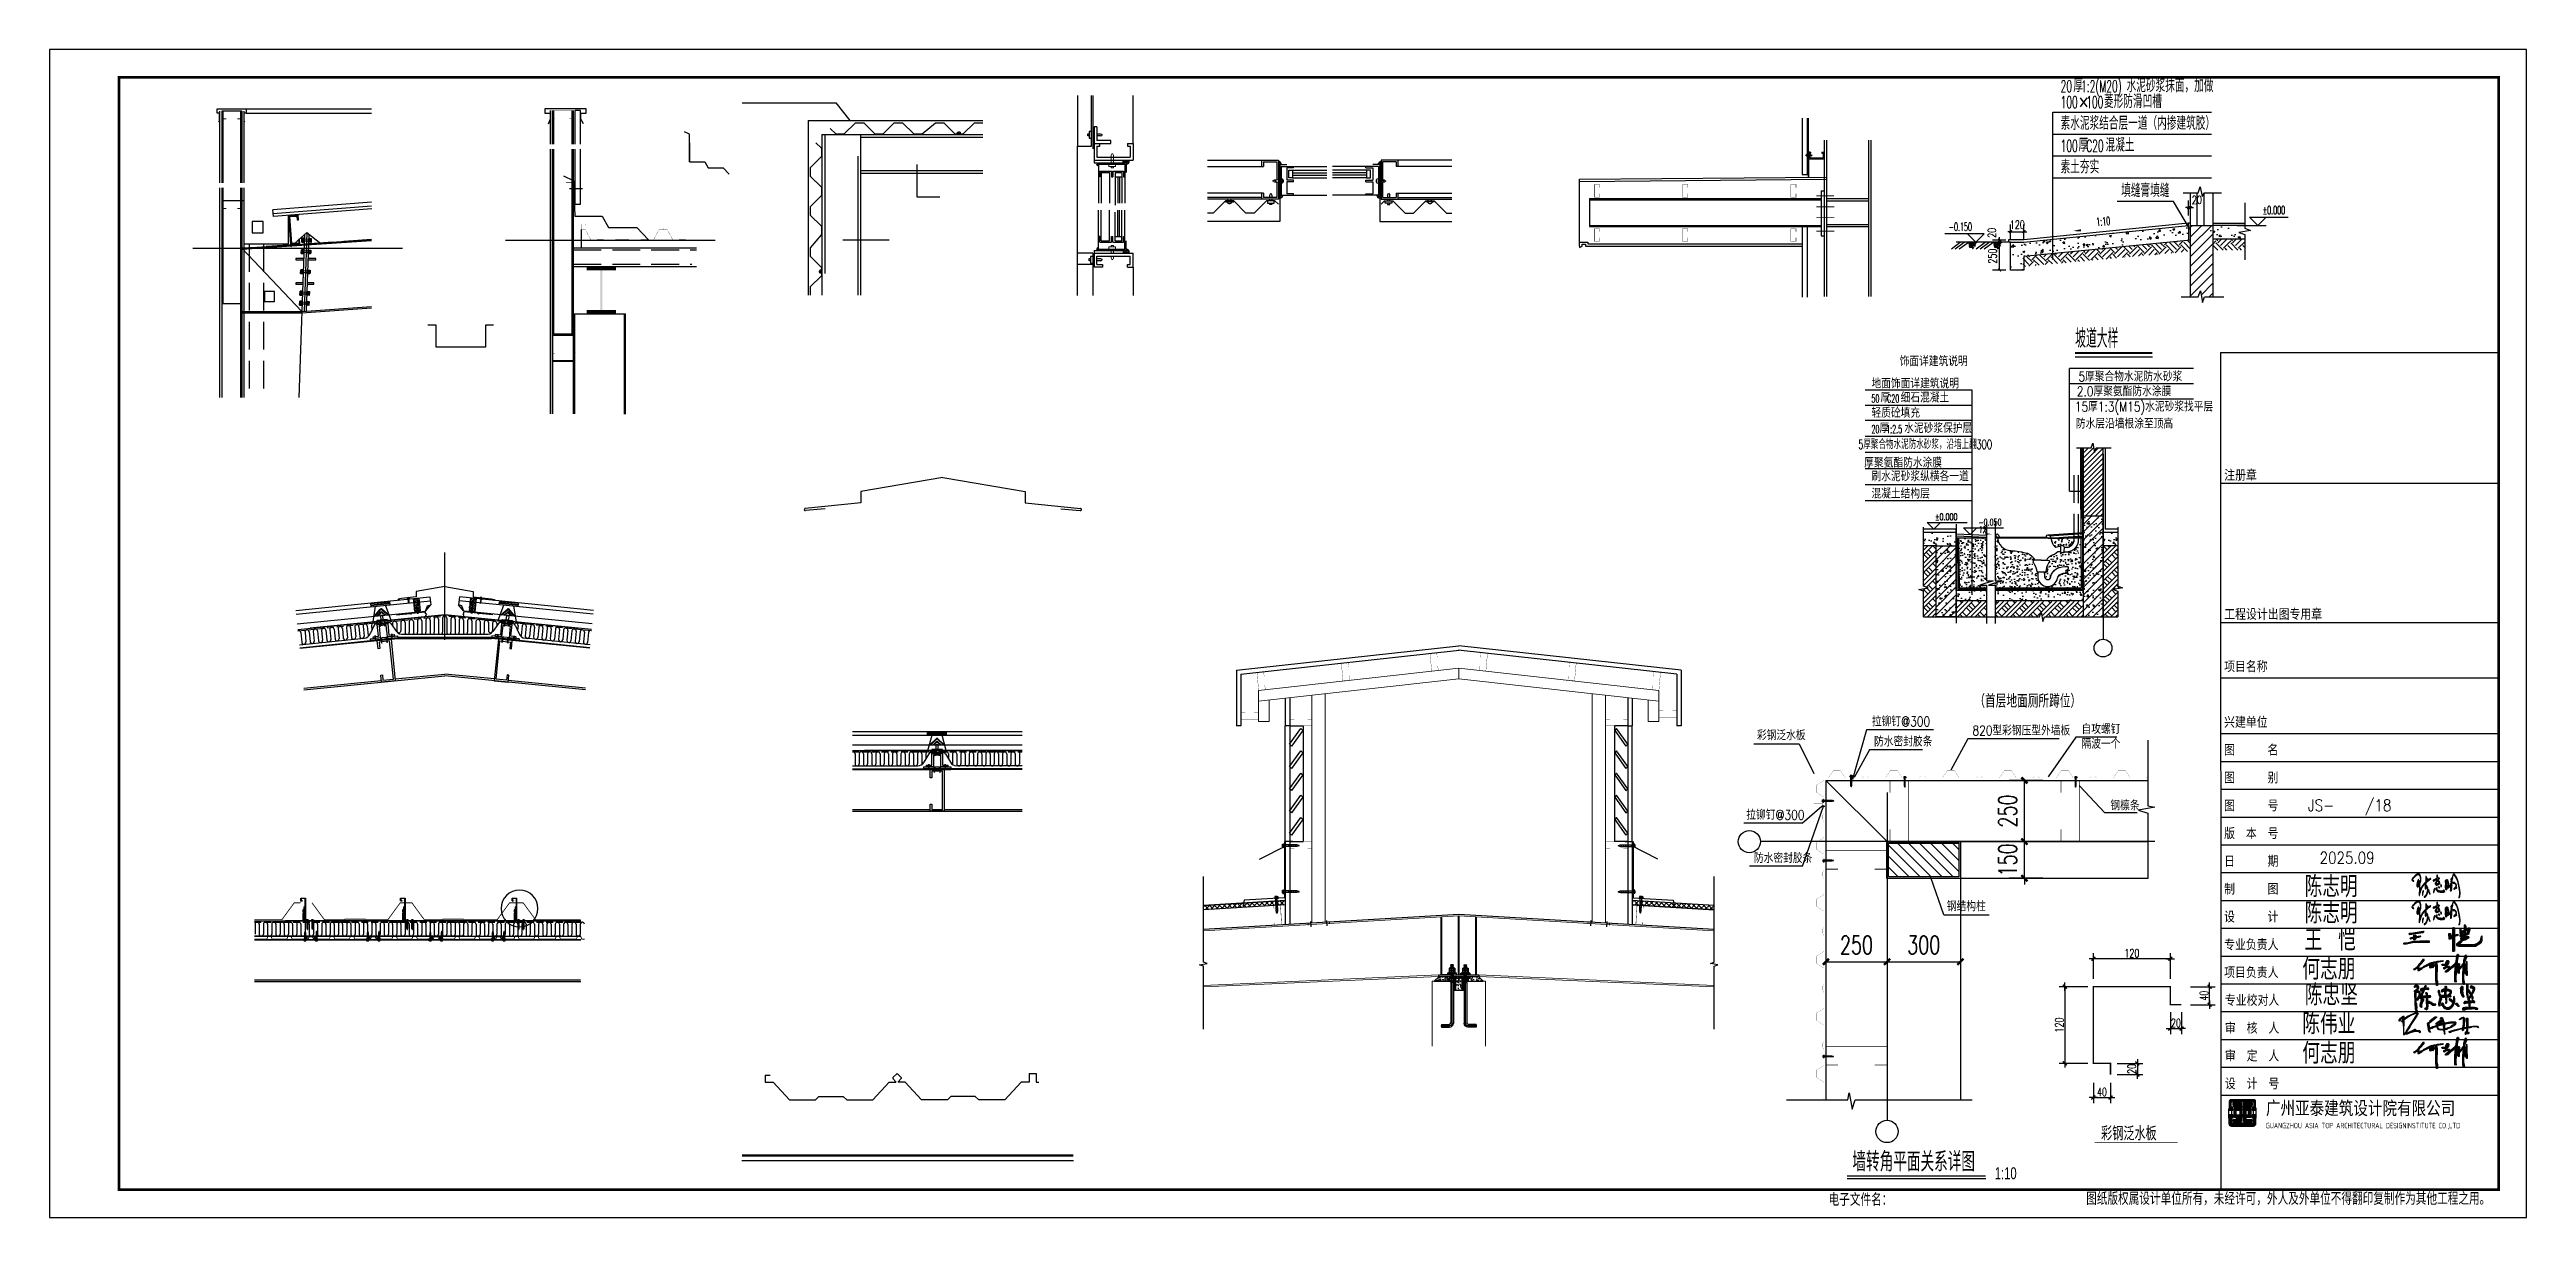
# Model space of a CAD drawing. Extents: x -446699 to 757189, y -606167 to -103070.
# Drawn here: x -189762 to -167487, y -414424 to -403924 of the extents above; entities that cross this region are included whole.
import ezdxf
from ezdxf.enums import TextEntityAlignment as Align

# ---------------------------------------------------------------- set-up
doc = ezdxf.new("R2010")
doc.units = 0
doc.header["$LTSCALE"] = 1000
doc.header["$MEASUREMENT"] = 0
for name, pattern in [('DASH', [0.35, 0.25, -0.1]), ('DASHED', [0.75, 0.5, -0.25]), ('DOTE', [2.42, 2, -0.2, 0.02, -0.2]), ('HIDDEN', [7.5, 5, -2.5])]:
    doc.linetypes.add(name, pattern=pattern)
for name, color, linetype in [('08', 8, 'Continuous'), ('116', 1, 'Continuous'), ('13', 7, 'Continuous'), ('14', 14, 'Continuous'), ('8', 8, 'Continuous'), ('9', 9, 'Continuous'), ('_0', 7, 'Continuous'), ('AXIS', 3, 'Continuous'), ('AXIS_TEXT', 7, 'Continuous'), ('COLU', 7, 'Continuous'), ('COLUMN', 9, 'Continuous'), ('DIM_ELEV', 3, 'Continuous'), ('DIM_IDEN', 3, 'Continuous'), ('DIM_LEAD', 3, 'Continuous'), ('DIM_SYMB', 3, 'Continuous'), ('DOTE', 1, 'Continuous'), ('Layer2', 4, 'Continuous'), ('LT', 4, 'Continuous'), ('note', 2, 'Continuous'), ('objs', 7, 'Continuous'), ('PUB_DIM', 3, 'Continuous'), ('PUB_TEXT', 7, 'Continuous'), ('PUB_TITLE', 4, 'Continuous'), ('RAS2DXF', 7, 'Continuous'), ('STAIR', 2, 'Continuous'), ('WALL', 4, 'Continuous'), ('WINDOW', 2, 'Continuous'), ('中心线', 1, 'Continuous'), ('剖面图2', 40, 'Continuous'), ('加劲连接板', 4, 'Continuous'), ('填充', 8, 'Continuous'), ('实线', 7, 'Continuous'), ('建筑', 4, 'Continuous'), ('看线', 6, 'Continuous'), ('砼柱', 31, 'Continuous'), ('细线', 1, 'Continuous'), ('连接件', 6, 'Continuous')]:
    doc.layers.add(name, color=color, linetype=linetype)
for name, color, linetype, lineweight in [('1', 1, 'Continuous', 40), ('彩钢板', 6, 'Continuous', 15), ('文字', 6, 'Continuous', 15)]:
    doc.layers.add(name, color=color, linetype=linetype, lineweight=lineweight)
doc.styles.add('_HZTXT', font='txt.shx', dxfattribs={"width": 0.8, "bigfont": 'HZTXT.shx'})
doc.styles.add('_TCH_DIM', font='SIMPLEX', dxfattribs={"bigfont": 'GBCBIG'})
doc.styles.add('_TCH_DIM_T3', font='SIMPLEX', dxfattribs={"width": 0.705882, "bigfont": 'GBCBIG'})
doc.styles.add('_TCH_LABEL', font='COMPLEX', dxfattribs={"bigfont": 'GBCBIG'})
doc.styles.add('COMPLEX', font='COMPLEX')
doc.styles.add('DIM', font='txt_____.ttf')
doc.styles.add('DIM_FONT', font='SIMPLEX', dxfattribs={"width": 0.7, "bigfont": 'GBCBIG'})
doc.styles.add('HT', font='')
doc.styles.add('HZ', font='txt', dxfattribs={"width": 0.8, "bigfont": 'hztxt'})
doc.styles.add('HZTXT', font='romane.shx', dxfattribs={"width": 0.7, "bigfont": 'hztxt.shx'})
doc.styles.get("Standard").update_dxf_attribs({"font": 'gbenor.shx', "bigfont": 'gbcbig.shx'})
doc.styles.add('天正', font='simplex8.shx', dxfattribs={"width": 0.8, "bigfont": 'hztxt.shx'})
doc.styles.add('宋体', font='')
doc.styles.get('HT').set_extended_font_data('SimHei')
doc.styles.get('宋体').set_extended_font_data('宋体')
doc.dimstyles.new('_TCH_ARCH&&220', dxfattribs={"dimtxt": 654.5, "dimasz": 220, "dimexe": 550, "dimexo": 660, "dimgap": 277.75, "dimtad": 1, "dimdec": 0, "dimzin": 0, "dimdsep": 46, "dimtxsty": '_TCH_DIM_T3', "dimblk": 'ARCHTICK', "dimcen": 0.09, "dimclrt": 7, "dimazin": 2, "dimtfac": 1, "dimtdec": 0, "dimtix": 1, "dimtmove": 2, "dimatfit": 3, "dimfxl": 50, "dimtolj": 1, "dimtzin": 0, "dimarcsym": 0})
doc.dimstyles.new('_TCH_ARCH&&25', dxfattribs={"dimtxt": 74.375, "dimasz": 25, "dimexe": 62.5, "dimexo": 75, "dimgap": 25, "dimtad": 1, "dimdec": 0, "dimzin": 0, "dimdsep": 46, "dimtxsty": '_TCH_DIM_T3', "dimblk": 'ARCHTICK', "dimcen": 0.09, "dimclrt": 7, "dimazin": 2, "dimtfac": 1, "dimtdec": 0, "dimtix": 1, "dimtmove": 2, "dimatfit": 3, "dimfxl": 1, "dimtolj": 1, "dimtzin": 0, "dimarcsym": 0})
doc.dimstyles.new('DIMN100', dxfattribs={"dimtxt": 300, "dimasz": 1, "dimexe": 200, "dimexo": 0, "dimgap": 50, "dimtad": 1, "dimdec": 0, "dimzin": 0, "dimdsep": 46, "dimtxsty": 'DIM_FONT', "dimblk": '_DIMX', "dimcen": 0.09, "dimclrd": 256, "dimclre": 256, "dimclrt": 256, "dimadec": 0, "dimazin": 0, "dimtfac": 1, "dimtdec": 0, "dimtix": 1, "dimtmove": 2, "dimatfit": 3, "dimldrblk": '_DIMX', "dimfxl": 1, "dimtolj": 1, "dimtzin": 0, "dimarcsym": 0})
pattern_1 = [(0, (-219624.0337, -402471.2748), (4.7625, 2.74963), [3.175, -6.35]), (120, (-219624.0337, -402471.2748), (-4.76249943, 2.74963099), [3.175, -6.35]), (60, (-219624.0337, -402471.2748), (5.7e-07, 5.49926099), [-6.35, 3.175])]
pattern_2 = [(50, (-1432771.02, -576778.714), (91.0923345, -7.9695428), [9.525, -104.775]), (355, (-1432771.02, -576778.71), (-17.621413, 95.5283214), [7.62, -83.82]), (100.451, (-1432763.43, -576779.38), (73.471251, 87.558344), [8.095, -89.045]), (46.1842, (-1432771.02, -576753.31), (135.53952, -21.021164), [14.2875, -157.1625]), (96.6356, (-1432759.73, -576755.07), (118.702117, 123.712778), [12.1425, -133.5675]), (351.184, (-1432771.02, -576753.31), (118.702303, 123.712559), [11.43, -125.73]), (21, (-1432758.32, -576759.664), (75.80744, -51.1327593), [9.525, -104.775]), (326, (-1432758.32, -576759.66), (30.901014, 92.093983), [7.62, -83.82]), (71.4514, (-1432752.005, -576763.925), (106.7082454, 40.961429), [8.095, -89.045]), (37.5, (-1432771.022, -576778.714), (1.5443016, 42.2775194), [0, -82.804, 0, -85.09, 0, -84.1375]), (7.5, (-1432771.022, -576778.714), (33.4098313, 50.0902874), [0, -48.514, 0, -80.899, 0, -32.0675]), (327.5, (-1432799.343, -576778.714), (67.7952976, -2.864372), [0, -31.75, 0, -99.06, 0, -131.445]), (317.5, (-1432812.043, -576778.714), (74.0645907, 12.7132455), [0, -41.275, 0, -65.786, 0, -93.345])]
pattern_3 = [(50, (-224306.3, -430105.94), (179.31505, -15.68803), [18.75, -206.25]), (355, (-224306.3, -430105.94), (-34.68783, 188.04803), [15, -165]), (100.4514, (-224291.36, -430107.25), (144.62735, 172.3599), [15.93505, -175.28553]), (46.1842, (-224306.3, -430055.94), (266.8103, -41.37975), [28.125, -309.375]), (96.6356, (-224284.07, -430059.4), (233.6657, 243.5295), [23.9026, -262.9282]), (351.1842, (-224306.3, -430055.94), (233.6655, 243.5297), [22.5, -247.5]), (21, (-224281.3, -430068.44), (149.22676, -100.65472), [18.75, -206.25]), (326, (-224281.3, -430068.44), (60.82883, 181.2875), [15, -165]), (71.4514, (-224268.87, -430076.83), (210.05566, 80.6326), [15.93505, -175.28553]), (37.5, (-224306.305, -430105.945), (3.039964, 83.223463), [0, -163, 0, -167.5, 0, -165.625]), (7.5, (-224306.305, -430105.945), (65.76738, 98.60293), [0, -95.5, 0, -159.25, 0, -63.125]), (327.5, (-224362.055, -430105.945), (133.45561, -5.63872), [0, -62.5, 0, -195, 0, -258.75]), (317.5, (-224387.05, -430105.94), (145.79654, 25.02625), [0, -81.25, 0, -129.5, 0, -183.75])]
pattern_4 = [(45, (0, 0), (-6.7351921, 6.7351921), []), (45, (6.735, 0), (-6.7351921, 6.7351921), [11.90625, -2.38125, 0, -2.38125])]
pattern_5 = [(45, (0, 0), (-0.449012806, 0.449012806), []), (45, (0.449, 0), (-0.449012806, 0.449012806), [0.79375, -0.15875, 0, -0.15875])]
pattern_6 = [(45, (-697140.015, -541689.575), (-28.0633004, 28.0633004), []), (135, (-697140.015, -541689.575), (-28.0633004, -28.0633004), [])]

msp = doc.modelspace()

# ---------------------------------------------------------------- texts
at = {"layer": 'DIM_SYMB', "color": 7, "style": 'HZ', "width": 0.8}
msp.add_text('（首层地面厕所蹲位）', height=120, dxfattribs=at).set_placement((-172451.9, -409840.9, 4720.5))
at = {"layer": 'PUB_TEXT', "color": 7, "style": '_TCH_DIM'}
for s, height, width, p in [('20', 106.25, 0.564706, (-171676.2, -404307)), ('厚', 120.6, 0.8, (-171561.9, -404307)), ('1:2(M20)', 106.25, 0.564706, (-171491.7, -404307)), ('水泥砂浆抹面，加做', 120.57, 0.8, (-171083.1, -404307)), ('素水泥浆结合层一道（内掺建筑胶）', 120.567, 0.8, (-171676.2, -404645.7)), ('100', 106.25, 0.564706, (-171676.2, -404449.5)), ('×', 120.6, 0.8, (-171516.2, -404449.5)), ('100', 106.25, 0.564706, (-171446, -404449.5)), ('菱形防滑凹槽', 120.57, 0.8, (-171286, -404449.5)), ('100', 106.25, 0.564706, (-171676.2, -404842)), ('厚', 120.6, 0.8, (-171516.2, -404842)), ('C20', 106.25, 0.564706, (-171446, -404842)), ('混凝土', 120.57, 0.8, (-171271.7, -404842)), ('素土夯实', 120.57, 0.8, (-171676.2, -405038.2)), ('填缝膏填缝', 120.57, 0.8, (-171131.2, -405250.8)), ('%%P0.000', 74.38, 0.564706, (-169858.5, -405404.4)), ('-0.150', 74.38, 0.564706, (-172682, -405554.4)), ('坡道大样', 168.79, 0.8, (-171545.5, -406605.6)), ('-0.050', 59.5, 0.705882, (-172415.9, -408203.3))]:
    msp.add_text(s, height=height, dxfattribs=dict(at, width=width)).set_placement(p)
for s, height, rotation, width, p in [('1:10', 74.38, 5.23498, 0.564706, (-171352.5, -405511.6)), ('1%%%', 59.5, 356.93081, 0.705882, (-172412.8, -408268.6))]:
    msp.add_text(s, height=height, rotation=rotation, dxfattribs=dict(at, width=width)).set_placement(p)
at = {"layer": 'PUB_TEXT'}
for s, height, style, width, p in [('饰面详建筑说明', 87.5, '天正', 0.8, (-173123.8, -406770)), ('地面饰面详建筑说明', 87.5, '天正', 0.8, (-173377.3, -406970)), ('2.0厚聚氨酯防水涂膜', 87.5, '天正', 0.8, (-171530.8, -407040.4)), ('5厚聚合物水泥防水砂浆', 87.5, '天正', 0.8, (-171516.7, -406907.5)), ('轻质砼填充', 87.5, '天正', 0.8, (-173377.3, -407233.9)), ('50', 70, '天正', 0.6, (-173377.3, -407096.4)), ('厚', 87.5, '天正', 0.8, (-173297.3, -407096.4)), ('C20', 70, '天正', 0.6, (-173237.3, -407096.4)), ('细石混凝土', 87.5, '天正', 0.8, (-173115.3, -407096.4)), ('15厚1:3(M15)水泥砂浆找平层', 87.5, '天正', 0.8, (-171549.7, -407177.9)), ('20', 70, '天正', 0.6, (-173377.3, -407371.4)), ('厚', 87.5, '天正', 0.8, (-173305.3, -407371.4)), ('1:2.5', 70, '天正', 0.6, (-173245.3, -407371.4)), ('水泥砂浆保护层', 87.5, '天正', 0.8, (-173083.3, -407371.4)), ('防水层沿墙根涂至顶高', 87.5, '天正', 0.8, (-171539.3, -407331)), ('5厚聚合物水泥防水砂浆，沿墙上翻3OO', 84, '天正', 0.6, (-173494.4, -407515.5)), ('厚聚氨酯防水涂膜', 87.5, '天正', 0.8, (-173442.8, -407682.1)), ('刷水泥砂浆纵横各一道', 87.5, '天正', 0.8, (-173377.3, -407804.7)), ('混凝土结构层', 87.5, '天正', 0.8, (-173377.3, -407959.8)), ('%%P0.000', 59.5, '_TCH_DIM', 0.705882, (-172805, -408154.9))]:
    msp.add_text(s, height=height, dxfattribs=dict(at, style=style, width=width)).set_placement(p)

# ---------------------------------------------------------------- blocks, each defined once
blk = doc.blocks.new('FDSFADFEWR')
at = {"layer": 'DIM_LEAD', "color": 7}
blk.add_lwpolyline([(592982, -220583), (593052, -220583), (593052, -220783), (593502, -220783), (593502, -220583), (593572, -220583)], dxfattribs=at)
blk = doc.blocks.new('M_S9VON')
for points in [[(-0.5, 0.417), (0.5, 0.417), (-0.5, 0.5), (0.5, 0.5)], [(0.037, 0.417), (-0.037, 0.417), (0.037, -0.417), (-0.037, -0.417)], [(-0.5, -0.417), (0.5, -0.417), (-0.5, -0.5), (0.5, -0.5)]]:
    blk.add_solid(points)
blk = doc.blocks.new('1')
h = blk.add_hatch(color=256)
edge = h.paths.add_edge_path()
edge.add_spline(control_points=[(19572, 62301), (19580, 62297), (19603, 62294), (19600, 62323), (19639, 62338), (19682, 62323), (19744, 62299), (19747, 62213), (19703, 62181), (19682, 62139), (19707, 62121), (19751, 62119), (19809, 62064), (19799, 61999), (19788, 61964), (19795, 61938), (19832, 61997), (19837, 62053), (19874, 62103), (19897, 62158), (19873, 62157), (19854, 62152), (19851, 62121), (19805, 62127), (19786, 62171), (19818, 62203), (19861, 62213), (19895, 62230), (19938, 62219), (19942, 62267), (19953, 62302), (19985, 62318), (20008, 62315), (20023, 62291), (19986, 62274), (19978, 62223), (20033, 62219), (20068, 62234), (20104, 62216), (20107, 62198), (20101, 62175), (20042, 62185), (19968, 62202), (19932, 62117), (19907, 62050), (19869, 61996), (19833, 61957), (19845, 61927), (19907, 61934), (19948, 61935), (20012, 61935), (20010, 61974), (20017, 62009), (19982, 62036), (19997, 62062), (20022, 62061), (20051, 62047), (20065, 62003), (20035, 61942), (20096, 61943), (20128, 61953), (20172, 61943), (20175, 61922), (20169, 61906), (20140, 61875), (20066, 61916), (20069, 61829), (20065, 61783), (20069, 61733), (20077, 61726), (20085, 61727), (20084, 61742), (20107, 61746), (20133, 61748), (20153, 61715), (20201, 61700), (20240, 61667), (20285, 61656), (20316, 61636), (20351, 61653), (20368, 61629), (20347, 61612), (20318, 61603), (20270, 61602), (20202, 61631), (20153, 61672), (20098, 61691), (20081, 61677), (20066, 61662), (20079, 61600), (20078, 61535), (20062, 61468), (20035, 61433), (20006, 61448), (19990, 61469), (19931, 61466), (19967, 61489), (19984, 61503), (20003, 61494), (20026, 61497), (20028, 61651), (19990, 61739), (20019, 61892), (19951, 61891), (19889, 61899), (19818, 61853), (19777, 61858), (19744, 61880), (19729, 61827), (19704, 61782), (19634, 61814), (19652, 61732), (19640, 61690), (19659, 61667), (19668, 61648), (19668, 61631), (19666, 61602), (19672, 61568), (19678, 61520), (19673, 61473), (19665, 61420), (19701, 61398), (19677, 61365), (19642, 61383), (19597, 61482), (19603, 61701), (19591, 61903), (19579, 62035), (19592, 62056), (19614, 62066), (19644, 62064), (19642, 62024), (19642, 61965), (19649, 61908), (19636, 61846), (19669, 61838), (19695, 61891), (19742, 61932), (19750, 61995), (19752, 62044), (19718, 62072), (19667, 62093), (19619, 62074), (19576, 62091), (19569, 62126), (19611, 62149), (19655, 62178), (19682, 62220), (19698, 62279), (19644, 62273), (19613, 62280), (19583, 62262), (19569, 62277), (19565, 62304), (19572, 62301)], knot_values=[0, 0, 0, 0, 25.884331, 45.146958, 66.479267, 132.372386, 183.629541, 249.136898, 338.941564, 353.726241, 367.890447, 418.054505, 489.468766, 573.74897, 593.907625, 606.900293, 633.905098, 723.77363, 816.100985, 837.806147, 855.399799, 870.792116, 894.555377, 927.610303, 971.324109, 1008.538417, 1044.472281, 1103.725286, 1123.010919, 1158.076729, 1209.446543, 1237.816404, 1256.192258, 1274.098606, 1306.086355, 1353.726899, 1372.802995, 1452.547703, 1464.511229, 1485.578121, 1503.259404, 1524.004169, 1639.347069, 1691.324781, 1775.26467, 1856.058899, 1900.276122, 1911.35221, 1943.559666, 2052.431381, 2076.45349, 2101.155679, 2148.855552, 2184.335502, 2202.97612, 2220.361757, 2253.0384, 2292.00237, 2356.934082, 2371.969429, 2452.062233, 2472.086559, 2490.247834, 2506.748332, 2522.591775, 2609.854265, 2629.940177, 2750.167605, 2767.664688, 2773.898763, 2779.476268, 2789.84602, 2806.233352, 2838.030837, 2862.388346, 2912.377079, 2983.867455, 3012.231928, 3049.243029, 3089.173088, 3101.456803, 3122.45901, 3152.222609, 3198.178157, 3259.94693, 3369.294473, 3396.541936, 3417.930358, 3432.27997, 3456.748711, 3592.025738, 3626.753462, 3673.316273, 3690.28127, 3716.894538, 3758.619, 3784.87603, 3802.686178, 3825.334006, 3841.112822, 3861.740188, 4214.66915, 4229.977201, 4250.154736, 4374.204511, 4447.590744, 4475.296283, 4500.911409, 4542.182438, 4597.956987, 4634.333597, 4710.448974, 4746.504422, 4766.609563, 4794.246064, 4808.253429, 4818.762977, 4880.227101, 4910.175458, 4963.4827, 5028.011947, 5043.362455, 5074.738615, 5101.980624, 5144.469262, 5395.442128, 5741.667345, 5760.468443, 5788.468415, 5807.223992, 5834.22941, 5856.710805, 5909.695777, 6018.243111, 6047.412488, 6059.865072, 6106.418981, 6191.085927, 6252.932473, 6288.064831, 6329.781822, 6375.229217, 6447.974601, 6473.98292, 6499.291979, 6536.044703, 6601.556585, 6657.161212, 6697.136548, 6734.173708, 6778.414076, 6802.989285, 6817.596061, 6841.081825, 6841.081825, 6841.081825, 6841.081825], degree=3, periodic=0)
h = blk.add_hatch(color=256)
edge = h.paths.add_edge_path()
edge.add_spline(control_points=[(19815, 61531), (19826, 61527), (19863, 61523), (19831, 61575), (19842, 61624), (19859, 61692), (19882, 61752), (19923, 61799), (19895, 61851), (19862, 61841), (19830, 61826), (19828, 61748), (19797, 61673), (19785, 61599), (19793, 61554), (19811, 61543), (19813, 61532), (19815, 61531)], knot_values=[0, 0, 0, 0, 33.43765, 69.500786, 122.128847, 193.046237, 274.558494, 318.271131, 366.985344, 396.539847, 410.74842, 473.090773, 591.202533, 667.582671, 698.228829, 717.806149, 725.687829, 725.687829, 725.687829, 725.687829], degree=3, periodic=0)
h = blk.add_hatch(color=256)
edge = h.paths.add_edge_path()
edge.add_spline(control_points=[(20571, 62089), (20570, 62099), (20567, 62117), (20567, 62153), (20616, 62179), (20653, 62191), (20685, 62190), (20691, 62220), (20694, 62244), (20680, 62285), (20713, 62296), (20745, 62295), (20774, 62265), (20763, 62232), (20752, 62216), (20740, 62203), (20750, 62182), (20781, 62185), (20819, 62182), (20867, 62168), (20920, 62147), (20938, 62088), (20923, 62030), (20901, 61996), (20873, 61972), (20905, 61967), (20914, 61944), (20919, 61908), (20851, 61927), (20811, 61908), (20749, 61918), (20760, 61858), (20762, 61808), (20762, 61739), (20761, 61697), (20742, 61681), (20708, 61680), (20731, 61726), (20709, 61786), (20734, 61907), (20637, 61902), (20600, 61904), (20561, 61905), (20589, 61871), (20537, 61877), (20569, 61862), (20581, 61847), (20577, 61816), (20551, 61784), (20532, 61732), (20528, 61675), (20492, 61622), (20543, 61594), (20493, 61597), (20490, 61556), (20455, 61615), (20461, 61663), (20474, 61746), (20495, 61812), (20495, 61870), (20530, 61877), (20512, 61896), (20500, 61934), (20465, 62002), (20446, 62066), (20435, 62127), (20466, 62148), (20508, 62139), (20505, 62062), (20510, 62004), (20549, 61956), (20595, 61967), (20629, 61966), (20689, 61950), (20671, 62023), (20680, 62061), (20682, 62139), (20636, 62113), (20602, 62111), (20589, 62088), (20571, 62084), (20571, 62089)], knot_values=[0, 0, 0, 0, 29.135606, 56.755033, 99.176577, 174.688397, 176.214623, 195.326569, 239.578318, 271.639943, 295.525861, 327.722224, 367.765785, 397.377228, 421.496267, 429.123614, 446.975119, 473.321906, 514.643686, 562.029169, 623.542363, 675.150032, 729.584287, 796.442255, 800.757388, 830.384219, 842.68176, 880.929104, 893.234048, 1026.027751, 1035.18538, 1055.06923, 1156.135886, 1227.811536, 1255.641092, 1275.180568, 1299.648305, 1325.974722, 1385.469868, 1517.667305, 1557.467317, 1641.42565, 1642.951877, 1669.056172, 1691.277558, 1712.031125, 1726.095934, 1755.111376, 1792.004, 1850.91614, 1915.27759, 1973.728428, 1994.254744, 2027.928847, 2047.260396, 2079.906995, 2147.440159, 2227.921809, 2315.264465, 2366.423394, 2378.726063, 2384.225997, 2430.615527, 2509.131141, 2603.207751, 2645.935406, 2670.061283, 2704.493964, 2749.657551, 2866.939746, 2886.357907, 2919.9357, 2988.685201, 3023.789356, 3042.153055, 3171.788222, 3193.355546, 3224.818837, 3281.52994, 3294.475445, 3309.738115, 3309.738115, 3309.738115, 3309.738115], degree=3, periodic=0)
edge = h.paths.add_edge_path(flags=16)
edge.add_spline(control_points=[(20740, 61961), (20752, 61957), (20778, 61954), (20815, 61987), (20847, 62020), (20884, 62059), (20873, 62122), (20813, 62129), (20749, 62144), (20739, 62087), (20728, 62033), (20751, 61992), (20736, 61962), (20740, 61961)], knot_values=[0, 0, 0, 0, 38.563907, 70.048674, 141.193957, 180.385001, 224.720125, 300.079383, 352.647117, 371.607594, 459.505059, 509.894327, 522.778058, 522.778058, 522.778058, 522.778058], degree=3, periodic=0)
edge = h.paths.add_edge_path()
edge.add_spline(control_points=[(20997, 61769), (21006, 61790), (21007, 61847), (21004, 61898), (21023, 61950), (21043, 61884), (21054, 61829), (21053, 61703), (21002, 61589), (20930, 61509), (20850, 61454), (20762, 61453), (20683, 61485), (20633, 61537), (20598, 61576), (20592, 61618), (20559, 61606), (20551, 61649), (20574, 61674), (20613, 61688), (20636, 61653), (20657, 61625), (20652, 61574), (20708, 61538), (20772, 61500), (20855, 61521), (20930, 61583), (20959, 61644), (20987, 61706), (20931, 61729), (20895, 61763), (20844, 61797), (20846, 61841), (20889, 61841), (20925, 61810), (20960, 61792), (20983, 61750), (20995, 61764), (20997, 61769)], knot_values=[0, 0, 0, 0, 69.146956, 160.1596, 170.538994, 209.661681, 270.012271, 403.939801, 542.734199, 644.983518, 723.105421, 825.487809, 891.676049, 978.262277, 1032.345249, 1056.858046, 1077.976258, 1106.970714, 1149.979702, 1174.026828, 1219.553341, 1253.030917, 1279.458469, 1362.955829, 1420.988415, 1503.521239, 1595.894421, 1698.776267, 1734.120383, 1754.013834, 1858.704988, 1895.236876, 1928.173776, 1955.774783, 1999.197238, 2067.92374, 2088.795082, 2105.194045, 2105.194045, 2105.194045, 2105.194045], degree=3, periodic=0)
edge = h.paths.add_edge_path()
edge.add_spline(control_points=[(21179, 61557), (21185, 61559), (21196, 61562), (21214, 61573), (21197, 61598), (21173, 61623), (21158, 61665), (21125, 61687), (21099, 61680), (21074, 61664), (21086, 61627), (21122, 61602), (21154, 61587), (21172, 61554), (21179, 61557)], knot_values=[0, 0, 0, 0, 20.452144, 35.584474, 50.711265, 95.771901, 149.522495, 176.842895, 204.491798, 225.356726, 257.446545, 297.982839, 354.383923, 376.85309, 376.85309, 376.85309, 376.85309], degree=3, periodic=0)
h = blk.add_hatch(color=256)
edge = h.paths.add_edge_path()
edge.add_spline(control_points=[(21355, 61904), (21364, 61901), (21389, 61906), (21391, 61942), (21369, 61966), (21348, 62010), (21341, 62078), (21337, 62167), (21359, 62236), (21340, 62304), (21291, 62292), (21263, 62245), (21270, 62165), (21278, 62059), (21298, 61963), (21339, 61918), (21350, 61906), (21355, 61904)], knot_values=[0, 0, 0, 0, 28.307819, 57.769968, 88.507694, 124.345644, 201.226436, 291.546925, 386.640984, 427.045053, 463.957404, 503.597358, 586.749077, 692.132742, 831.729336, 860.655764, 877.274161, 877.274161, 877.274161, 877.274161], degree=3, periodic=0)
edge = h.paths.add_edge_path()
edge.add_spline(control_points=[(21478, 62338), (21482, 62349), (21497, 62365), (21537, 62368), (21551, 62310), (21526, 62239), (21545, 62181), (21541, 62131), (21559, 62136), (21558, 62157), (21597, 62149), (21601, 62108), (21632, 62082), (21637, 62048), (21671, 62045), (21685, 62095), (21705, 62141), (21724, 62183), (21726, 62224), (21684, 62233), (21656, 62238), (21611, 62229), (21624, 62278), (21635, 62311), (21679, 62311), (21718, 62276), (21784, 62252), (21785, 62170), (21751, 62104), (21719, 62041), (21687, 62006), (21691, 61964), (21719, 61927), (21719, 61877), (21728, 61832), (21698, 61819), (21672, 61829), (21685, 61871), (21669, 61897), (21645, 61942), (21626, 61873), (21598, 61857), (21582, 61822), (21590, 61785), (21632, 61755), (21684, 61757), (21741, 61767), (21785, 61748), (21792, 61695), (21749, 61703), (21714, 61722), (21672, 61698), (21622, 61713), (21610, 61663), (21615, 61630), (21617, 61588), (21610, 61556), (21633, 61511), (21700, 61531), (21763, 61516), (21828, 61505), (21880, 61503), (21900, 61470), (21878, 61455), (21847, 61463), (21805, 61448), (21789, 61477), (21746, 61484), (21685, 61474), (21608, 61478), (21532, 61469), (21458, 61456), (21400, 61430), (21332, 61425), (21331, 61472), (21345, 61507), (21419, 61523), (21489, 61519), (21559, 61514), (21589, 61539), (21564, 61587), (21561, 61629), (21566, 61699), (21514, 61689), (21470, 61688), (21429, 61669), (21378, 61655), (21388, 61700), (21395, 61739), (21460, 61732), (21497, 61741), (21552, 61726), (21544, 61767), (21530, 61799), (21532, 61834), (21530, 61863), (21550, 61868), (21566, 61867), (21593, 61889), (21589, 61937), (21626, 61963), (21633, 62002), (21586, 62024), (21585, 62075), (21560, 62092), (21543, 62110), (21528, 62088), (21535, 62056), (21531, 62011), (21546, 61957), (21543, 61918), (21561, 61880), (21539, 61875), (21508, 61869), (21511, 61928), (21477, 61995), (21480, 62131), (21491, 62248), (21474, 62325), (21478, 62338)], knot_values=[0, 0, 0, 0, 33.044335, 61.251559, 99.834577, 179.128309, 287.136684, 293.626372, 304.222081, 321.89763, 341.298681, 389.773321, 429.085753, 460.442942, 474.232403, 515.991121, 584.308958, 637.767202, 657.954884, 691.823055, 741.128844, 758.065346, 807.166317, 833.831578, 862.130535, 917.991356, 996.755558, 1037.203318, 1142.638209, 1218.442181, 1252.732265, 1276.226342, 1336.503053, 1385.433818, 1428.380168, 1453.515176, 1466.493699, 1503.117911, 1551.071281, 1569.222269, 1627.379835, 1663.025516, 1676.825009, 1740.091224, 1754.845074, 1829.056576, 1885.438295, 1925.71278, 1963.797638, 1989.198548, 2029.628044, 2083.630005, 2120.953101, 2156.437268, 2204.47303, 2228.678411, 2281.499038, 2300.604307, 2369.267547, 2442.13093, 2503.488696, 2570.218577, 2584.683942, 2600.307132, 2632.675176, 2686.308392, 2700.819843, 2724.022955, 2805.947354, 2890.997252, 2950.384119, 3037.924619, 3107.921476, 3157.83015, 3194.326335, 3222.848242, 3266.710561, 3397.422524, 3448.986685, 3465.135887, 3504.331042, 3578.987713, 3627.287973, 3648.561463, 3714.591085, 3763.895937, 3794.763936, 3834.894401, 3859.029715, 3911.711329, 3981.003943, 4010.13641, 4031.012851, 4076.58641, 4126.740687, 4136.881334, 4154.006975, 4177.675014, 4186.981897, 4253.331546, 4297.040805, 4309.985415, 4366.046749, 4416.141427, 4443.239008, 4459.260558, 4473.78132, 4505.628004, 4556.902588, 4607.722143, 4668.386119, 4688.700879, 4702.736788, 4724.899117, 4772.03031, 4827.839253, 4966.129027, 5153.423369, 5192.879366, 5192.879366, 5192.879366, 5192.879366], degree=3, periodic=0)
for points, knots in [([(19572, 62301), (19580, 62297), (19603, 62294), (19600, 62323), (19639, 62338), (19682, 62323), (19744, 62299), (19747, 62213), (19703, 62181), (19682, 62139), (19707, 62121), (19751, 62119), (19809, 62064), (19799, 61999), (19788, 61964), (19795, 61938), (19832, 61997), (19837, 62053), (19874, 62103), (19897, 62158), (19873, 62157), (19854, 62152), (19851, 62121), (19805, 62127), (19786, 62171), (19818, 62203), (19861, 62213), (19895, 62230), (19938, 62219), (19942, 62267), (19953, 62302), (19985, 62318), (20008, 62315), (20023, 62291), (19986, 62274), (19978, 62223), (20033, 62219), (20068, 62234), (20104, 62216), (20107, 62198), (20101, 62175), (20042, 62185), (19968, 62202), (19932, 62117), (19907, 62050), (19869, 61996), (19833, 61957), (19845, 61927), (19907, 61934), (19948, 61935), (20012, 61935), (20010, 61974), (20017, 62009), (19982, 62036), (19997, 62062), (20022, 62061), (20051, 62047), (20065, 62003), (20035, 61942), (20096, 61943), (20128, 61953), (20172, 61943), (20175, 61922), (20169, 61906), (20140, 61875), (20066, 61916), (20069, 61829), (20065, 61783), (20069, 61733), (20077, 61726), (20085, 61727), (20084, 61742), (20107, 61746), (20133, 61748), (20153, 61715), (20201, 61700), (20240, 61667), (20285, 61656), (20316, 61636), (20351, 61653), (20368, 61629), (20347, 61612), (20318, 61603), (20270, 61602), (20202, 61631), (20153, 61672), (20098, 61691), (20081, 61677), (20066, 61662), (20079, 61600), (20078, 61535), (20062, 61468), (20035, 61433), (20006, 61448), (19990, 61469), (19931, 61466), (19967, 61489), (19984, 61503), (20003, 61494), (20026, 61497), (20028, 61651), (19990, 61739), (20019, 61892), (19951, 61891), (19889, 61899), (19818, 61853), (19777, 61858), (19744, 61880), (19729, 61827), (19704, 61782), (19634, 61814), (19652, 61732), (19640, 61690), (19659, 61667), (19668, 61648), (19668, 61631), (19666, 61602), (19672, 61568), (19678, 61520), (19673, 61473), (19665, 61420), (19701, 61398), (19677, 61365), (19642, 61383), (19597, 61482), (19603, 61701), (19591, 61903), (19579, 62035), (19592, 62056), (19614, 62066), (19644, 62064), (19642, 62024), (19642, 61965), (19649, 61908), (19636, 61846), (19669, 61838), (19695, 61891), (19742, 61932), (19750, 61995), (19752, 62044), (19718, 62072), (19667, 62093), (19619, 62074), (19576, 62091), (19569, 62126), (19611, 62149), (19655, 62178), (19682, 62220), (19698, 62279), (19644, 62273), (19613, 62280), (19583, 62262), (19569, 62277), (19565, 62304), (19572, 62301)], [0, 0, 0, 0, 25.884331, 45.146958, 66.479267, 132.372386, 183.629541, 249.136898, 338.941564, 353.726241, 367.890447, 418.054505, 489.468766, 573.74897, 593.907625, 606.900293, 633.905098, 723.77363, 816.100985, 837.806147, 855.399799, 870.792116, 894.555377, 927.610303, 971.324109, 1008.538417, 1044.472281, 1103.725286, 1123.010919, 1158.076729, 1209.446543, 1237.816404, 1256.192258, 1274.098606, 1306.086355, 1353.726899, 1372.802995, 1452.547703, 1464.511229, 1485.578121, 1503.259404, 1524.004169, 1639.347069, 1691.324781, 1775.26467, 1856.058899, 1900.276122, 1911.35221, 1943.559666, 2052.431381, 2076.45349, 2101.155679, 2148.855552, 2184.335502, 2202.97612, 2220.361757, 2253.0384, 2292.00237, 2356.934082, 2371.969429, 2452.062233, 2472.086559, 2490.247834, 2506.748332, 2522.591775, 2609.854265, 2629.940177, 2750.167605, 2767.664688, 2773.898763, 2779.476268, 2789.84602, 2806.233352, 2838.030837, 2862.388346, 2912.377079, 2983.867455, 3012.231928, 3049.243029, 3089.173088, 3101.456803, 3122.45901, 3152.222609, 3198.178157, 3259.94693, 3369.294473, 3396.541936, 3417.930358, 3432.27997, 3456.748711, 3592.025738, 3626.753462, 3673.316273, 3690.28127, 3716.894538, 3758.619, 3784.87603, 3802.686178, 3825.334006, 3841.112822, 3861.740188, 4214.66915, 4229.977201, 4250.154736, 4374.204511, 4447.590744, 4475.296283, 4500.911409, 4542.182438, 4597.956987, 4634.333597, 4710.448974, 4746.504422, 4766.609563, 4794.246064, 4808.253429, 4818.762977, 4880.227101, 4910.175458, 4963.4827, 5028.011947, 5043.362455, 5074.738615, 5101.980624, 5144.469262, 5395.442128, 5741.667345, 5760.468443, 5788.468415, 5807.223992, 5834.22941, 5856.710805, 5909.695777, 6018.243111, 6047.412488, 6059.865072, 6106.418981, 6191.085927, 6252.932473, 6288.064831, 6329.781822, 6375.229217, 6447.974601, 6473.98292, 6499.291979, 6536.044703, 6601.556585, 6657.161212, 6697.136548, 6734.173708, 6778.414076, 6802.989285, 6817.596061, 6841.081825, 6841.081825, 6841.081825, 6841.081825]), ([(19815, 61531), (19826, 61527), (19863, 61523), (19831, 61575), (19842, 61624), (19859, 61692), (19882, 61752), (19923, 61799), (19895, 61851), (19862, 61841), (19830, 61826), (19828, 61748), (19797, 61673), (19785, 61599), (19793, 61554), (19811, 61543), (19813, 61532), (19815, 61531)], [0, 0, 0, 0, 33.43765, 69.500786, 122.128847, 193.046237, 274.558494, 318.271131, 366.985344, 396.539847, 410.74842, 473.090773, 591.202533, 667.582671, 698.228829, 717.806149, 725.687829, 725.687829, 725.687829, 725.687829]), ([(20571, 62089), (20570, 62099), (20567, 62117), (20567, 62153), (20616, 62179), (20653, 62191), (20685, 62190), (20691, 62220), (20694, 62244), (20680, 62285), (20713, 62296), (20745, 62295), (20774, 62265), (20763, 62232), (20752, 62216), (20740, 62203), (20750, 62182), (20781, 62185), (20819, 62182), (20867, 62168), (20920, 62147), (20938, 62088), (20923, 62030), (20901, 61996), (20873, 61972), (20905, 61967), (20914, 61944), (20919, 61908), (20851, 61927), (20811, 61908), (20749, 61918), (20760, 61858), (20762, 61808), (20762, 61739), (20761, 61697), (20742, 61681), (20708, 61680), (20731, 61726), (20709, 61786), (20734, 61907), (20637, 61902), (20600, 61904), (20561, 61905), (20589, 61871), (20537, 61877), (20569, 61862), (20581, 61847), (20577, 61816), (20551, 61784), (20532, 61732), (20528, 61675), (20492, 61622), (20543, 61594), (20493, 61597), (20490, 61556), (20455, 61615), (20461, 61663), (20474, 61746), (20495, 61812), (20495, 61870), (20530, 61877), (20512, 61896), (20500, 61934), (20465, 62002), (20446, 62066), (20435, 62127), (20466, 62148), (20508, 62139), (20505, 62062), (20510, 62004), (20549, 61956), (20595, 61967), (20629, 61966), (20689, 61950), (20671, 62023), (20680, 62061), (20682, 62139), (20636, 62113), (20602, 62111), (20589, 62088), (20571, 62084), (20571, 62089)], [0, 0, 0, 0, 29.135606, 56.755033, 99.176577, 174.688397, 176.214623, 195.326569, 239.578318, 271.639943, 295.525861, 327.722224, 367.765785, 397.377228, 421.496267, 429.123614, 446.975119, 473.321906, 514.643686, 562.029169, 623.542363, 675.150032, 729.584287, 796.442255, 800.757388, 830.384219, 842.68176, 880.929104, 893.234048, 1026.027751, 1035.18538, 1055.06923, 1156.135886, 1227.811536, 1255.641092, 1275.180568, 1299.648305, 1325.974722, 1385.469868, 1517.667305, 1557.467317, 1641.42565, 1642.951877, 1669.056172, 1691.277558, 1712.031125, 1726.095934, 1755.111376, 1792.004, 1850.91614, 1915.27759, 1973.728428, 1994.254744, 2027.928847, 2047.260396, 2079.906995, 2147.440159, 2227.921809, 2315.264465, 2366.423394, 2378.726063, 2384.225997, 2430.615527, 2509.131141, 2603.207751, 2645.935406, 2670.061283, 2704.493964, 2749.657551, 2866.939746, 2886.357907, 2919.9357, 2988.685201, 3023.789356, 3042.153055, 3171.788222, 3193.355546, 3224.818837, 3281.52994, 3294.475445, 3309.738115, 3309.738115, 3309.738115, 3309.738115]), ([(20997, 61769), (21006, 61790), (21007, 61847), (21004, 61898), (21023, 61950), (21043, 61884), (21054, 61829), (21053, 61703), (21002, 61589), (20930, 61509), (20850, 61454), (20762, 61453), (20683, 61485), (20633, 61537), (20598, 61576), (20592, 61618), (20559, 61606), (20551, 61649), (20574, 61674), (20613, 61688), (20636, 61653), (20657, 61625), (20652, 61574), (20708, 61538), (20772, 61500), (20855, 61521), (20930, 61583), (20959, 61644), (20987, 61706), (20931, 61729), (20895, 61763), (20844, 61797), (20846, 61841), (20889, 61841), (20925, 61810), (20960, 61792), (20983, 61750), (20995, 61764), (20997, 61769)], [0, 0, 0, 0, 69.146956, 160.1596, 170.538994, 209.661681, 270.012271, 403.939801, 542.734199, 644.983518, 723.105421, 825.487809, 891.676049, 978.262277, 1032.345249, 1056.858046, 1077.976258, 1106.970714, 1149.979702, 1174.026828, 1219.553341, 1253.030917, 1279.458469, 1362.955829, 1420.988415, 1503.521239, 1595.894421, 1698.776267, 1734.120383, 1754.013834, 1858.704988, 1895.236875, 1928.173776, 1955.774783, 1999.197238, 2067.92374, 2088.795082, 2105.194045, 2105.194045, 2105.194045, 2105.194045]), ([(20740, 61961), (20752, 61957), (20778, 61954), (20815, 61987), (20847, 62020), (20884, 62059), (20873, 62122), (20813, 62129), (20749, 62144), (20739, 62087), (20728, 62033), (20751, 61992), (20736, 61962), (20740, 61961)], [0, 0, 0, 0, 38.563907, 70.048674, 141.193957, 180.385001, 224.720125, 300.079383, 352.647117, 371.607594, 459.505059, 509.894327, 522.778058, 522.778058, 522.778058, 522.778058]), ([(21179, 61557), (21185, 61559), (21196, 61562), (21214, 61573), (21197, 61598), (21173, 61623), (21158, 61665), (21125, 61687), (21099, 61680), (21074, 61664), (21086, 61627), (21122, 61602), (21154, 61587), (21172, 61554), (21179, 61557)], [0, 0, 0, 0, 20.452144, 35.584474, 50.711265, 95.771901, 149.522495, 176.842895, 204.491798, 225.356726, 257.446545, 297.982839, 354.383923, 376.85309, 376.85309, 376.85309, 376.85309]), ([(21355, 61904), (21364, 61901), (21389, 61906), (21391, 61942), (21369, 61966), (21348, 62010), (21341, 62078), (21337, 62167), (21359, 62236), (21340, 62304), (21291, 62292), (21263, 62245), (21270, 62165), (21278, 62059), (21298, 61963), (21339, 61918), (21350, 61906), (21355, 61904)], [0, 0, 0, 0, 28.307819, 57.769968, 88.507694, 124.345644, 201.226436, 291.546925, 386.640984, 427.045053, 463.957404, 503.597358, 586.749077, 692.132742, 831.729336, 860.655764, 877.274161, 877.274161, 877.274161, 877.274161]), ([(21478, 62338), (21482, 62349), (21497, 62365), (21537, 62368), (21551, 62310), (21526, 62239), (21545, 62181), (21541, 62131), (21559, 62136), (21558, 62157), (21597, 62149), (21601, 62108), (21632, 62082), (21637, 62048), (21671, 62045), (21685, 62095), (21705, 62141), (21724, 62183), (21726, 62224), (21684, 62233), (21656, 62238), (21611, 62229), (21624, 62278), (21635, 62311), (21679, 62311), (21718, 62276), (21784, 62252), (21785, 62170), (21751, 62104), (21719, 62041), (21687, 62006), (21691, 61964), (21719, 61927), (21719, 61877), (21728, 61832), (21698, 61819), (21672, 61829), (21685, 61871), (21669, 61897), (21645, 61942), (21626, 61873), (21598, 61857), (21582, 61822), (21590, 61785), (21632, 61755), (21684, 61757), (21741, 61767), (21785, 61748), (21792, 61695), (21749, 61703), (21714, 61722), (21672, 61698), (21622, 61713), (21610, 61663), (21615, 61630), (21617, 61588), (21610, 61556), (21633, 61511), (21700, 61531), (21763, 61516), (21828, 61505), (21880, 61503), (21900, 61470), (21878, 61455), (21847, 61463), (21805, 61448), (21789, 61477), (21746, 61484), (21685, 61474), (21608, 61478), (21532, 61469), (21458, 61456), (21400, 61430), (21332, 61425), (21331, 61472), (21345, 61507), (21419, 61523), (21489, 61519), (21559, 61514), (21589, 61539), (21564, 61587), (21561, 61629), (21566, 61699), (21514, 61689), (21470, 61688), (21429, 61669), (21378, 61655), (21388, 61700), (21395, 61739), (21460, 61732), (21497, 61741), (21552, 61726), (21544, 61767), (21530, 61799), (21532, 61834), (21530, 61863), (21550, 61868), (21566, 61867), (21593, 61889), (21589, 61937), (21626, 61963), (21633, 62002), (21586, 62024), (21585, 62075), (21560, 62092), (21543, 62110), (21528, 62088), (21535, 62056), (21531, 62011), (21546, 61957), (21543, 61918), (21561, 61880), (21539, 61875), (21508, 61869), (21511, 61928), (21477, 61995), (21480, 62131), (21491, 62248), (21474, 62325), (21478, 62338)], [0, 0, 0, 0, 33.044335, 61.251559, 99.834577, 179.128309, 287.136684, 293.626372, 304.222081, 321.89763, 341.298681, 389.773321, 429.085753, 460.442942, 474.232403, 515.991121, 584.308958, 637.767202, 657.954884, 691.823055, 741.128844, 758.065346, 807.166317, 833.831578, 862.130535, 917.991356, 996.755558, 1037.203318, 1142.638209, 1218.442181, 1252.732265, 1276.226342, 1336.503053, 1385.433818, 1428.380168, 1453.515176, 1466.493699, 1503.117911, 1551.071281, 1569.222269, 1627.379835, 1663.025516, 1676.825009, 1740.091224, 1754.845074, 1829.056576, 1885.438295, 1925.71278, 1963.797638, 1989.198547, 2029.628044, 2083.630005, 2120.953101, 2156.437268, 2204.47303, 2228.678411, 2281.499038, 2300.604307, 2369.267547, 2442.13093, 2503.488696, 2570.218577, 2584.683942, 2600.307132, 2632.675176, 2686.308392, 2700.819843, 2724.022955, 2805.947354, 2890.997252, 2950.384119, 3037.924619, 3107.921476, 3157.83015, 3194.326335, 3222.848242, 3266.710561, 3397.422524, 3448.986685, 3465.135887, 3504.331042, 3578.987713, 3627.287973, 3648.561463, 3714.591085, 3763.895937, 3794.763936, 3834.894401, 3859.029715, 3911.711329, 3981.003943, 4010.13641, 4031.012851, 4076.58641, 4126.740687, 4136.881334, 4154.006975, 4177.675014, 4186.981897, 4253.331546, 4297.040805, 4309.985415, 4366.046749, 4416.141427, 4443.239008, 4459.260558, 4473.78132, 4505.628004, 4556.902588, 4607.722143, 4668.386119, 4688.700879, 4702.736788, 4724.899117, 4772.03031, 4827.839253, 4966.129027, 5153.423369, 5192.879366, 5192.879366, 5192.879366, 5192.879366])]:
    blk.add_open_spline(points, degree=3, knots=knots)
blk = doc.blocks.new('陈忠坚签名_t3')
at = {"xscale": 0.5265000002179296, "yscale": 0.5265000002179296, "zscale": 0.5265000002179296}
blk.add_blockref('1', (38057, -9470), dxfattribs=at)
blk = doc.blocks.new('A$C38097BB6')
at = {"linetype": 'Continuous'}
h = blk.add_hatch(color=4, dxfattribs=at)
h.dxf.hatch_style = 1
h.paths.add_polyline_path([(254, 848), (254, 800), (254, 738), (268, 738), (302, 731), (453, 827), (473, 848), (761, 991), (774, 991), (781, 875), (815, 848), (863, 868), (870, 889), (891, 889), (932, 861), (993, 937), (1014, 976), (1002, 995), (966, 984), (966, 1032), (946, 1058), (1048, 1080), (1062, 998), (1062, 697), (1062, 383), (1075, 123), (1096, 68), (1137, 61), (1144, 253), (1123, 253), (1103, 362), (1123, 978), (1096, 1101), (1390, 1142), (1369, 1190), (1356, 1190), (1144, 1162), (1133, 1155), (1089, 1142), (1007, 1128), (981, 1121), (945, 1108), (933, 1104), (921, 1101), (891, 1094), (866, 1090), (822, 1080), (798, 1071), (770, 1059), (713, 1025), (696, 1014), (644, 991), (627, 980), (583, 957), (560, 941), (521, 923), (513, 917), (502, 903), (487, 889), (405, 861), (405, 848), (316, 820), (282, 882), (275, 882), (248, 909), (200, 882), (166, 848), (145, 827), (108, 810), (63, 788), (83, 759), (131, 779), (166, 813), (228, 837)])
h.paths.add_polyline_path([(836, 950), (843, 1025), (904, 1039), (897, 984), (863, 950)], flags=16)
h = blk.add_hatch(color=4, dxfattribs=at)
h.dxf.hatch_style = 1
h.paths.add_polyline_path([(248, 909), (275, 882), (405, 1039), (514, 1162), (535, 1190), (535, 1231), (480, 1231), (431, 1170), (405, 1135), (371, 1081), (350, 1046)])
h = blk.add_hatch(color=4, dxfattribs=at)
h.dxf.hatch_style = 1
h.paths.add_polyline_path([(1561, 923), (1554, 964), (1629, 1032), (1643, 1162), (1622, 1183), (1575, 1183), (1527, 1128), (1499, 1025), (1356, 1019), (1335, 998), (1349, 964), (1499, 964), (1513, 916), (1417, 868), (1417, 813), (1451, 800), (1520, 854), (1650, 875), (1629, 827), (1492, 711), (1492, 663), (1547, 656), (1602, 683), (1711, 786), (1814, 875), (1923, 991), (1951, 998), (1951, 909), (1937, 896), (1917, 519), (1910, 253), (1923, 225), (1964, 218), (1971, 232), (1958, 341), (1971, 697), (2040, 697), (2040, 677), (2067, 608), (2115, 601), (2115, 772), (2156, 820), (2259, 943), (2272, 991), (2286, 991), (2286, 800), (2272, 608), (2272, 239), (2306, 102), (2354, 102), (2347, 129), (2313, 355), (2327, 759), (2361, 745), (2373, 746), (2375, 752), (2416, 759), (2423, 663), (2402, 670), (2395, 704), (2382, 704), (2382, 725), (2368, 725), (2382, 615), (2436, 533), (2450, 533), (2484, 526), (2484, 663), (2471, 772), (2471, 1128), (2423, 1142), (2416, 1005), (2354, 1005), (2368, 1149), (2382, 1183), (2395, 1183), (2409, 1231), (2457, 1326), (2436, 1409), (2402, 1429), (2361, 1402), (2320, 1231), (2313, 1183), (2300, 1067), (2259, 1025), (2252, 998), (2224, 971), (2224, 964), (2142, 882), (2115, 868), (2122, 1039), (2101, 1053), (2074, 1053), (2053, 1012), (2005, 991), (2026, 1162), (2067, 1381), (2115, 1381), (2088, 1443), (2060, 1477), (2033, 1477), (2005, 1402), (1971, 1162), (1964, 1080), (1896, 1012), (1869, 998), (1814, 943), (1787, 930), (1787, 909), (1725, 868), (1684, 848), (1698, 889), (1677, 923)])
h.paths.add_polyline_path([(1561, 1046), (1595, 1121), (1608, 1108), (1595, 1060)], flags=16)
h.paths.add_polyline_path([(2005, 978), (2019, 978), (2026, 868), (2012, 834), (1992, 834)], flags=16)
h.paths.add_polyline_path([(2341, 861), (2347, 937), (2402, 943), (2389, 896)], flags=16)
h.paths.add_polyline_path([(2382, 812), (2382, 841), (2416, 854), (2416, 807)], flags=16)
for p, q in [((248, 909), (350, 1046)), ((1014, 976), (1002, 995))]:
    blk.add_line(p, q, dxfattribs=at)
at = {"layer": 'RAS2DXF', "color": 0}
for points in [[(145, 827, 0), (166, 848, 0), (200, 882, 0), (248, 909, 0), (275, 882, 0), (282, 882, 0), (316, 820, 0), (405, 848, 0), (405, 861, 0), (487, 889, 0), (502, 903, 0), (513, 917, 0), (521, 923, 0), (560, 941, 0), (583, 957, 0), (627, 980, 0), (644, 991, 0), (696, 1014, 0), (713, 1025, 0), (770, 1059, 0), (798, 1071, 0), (822, 1080, 0), (866, 1090, 0), (891, 1094, 0), (921, 1101, 0), (933, 1104, 0), (945, 1108, 0), (981, 1121, 0), (1007, 1128, 0), (1089, 1142, 0), (1133, 1155, 0), (1144, 1162, 0), (1356, 1190, 0), (1369, 1190, 0), (1390, 1142, 0), (1096, 1101, 0), (1123, 978, 0), (1103, 362, 0), (1123, 253, 0), (1144, 253, 0), (1137, 61, 0), (1096, 68, 0), (1075, 123, 0), (1062, 383, 0), (1062, 697, 0), (1062, 998, 0), (1048, 1080, 0), (946, 1058, 0), (966, 1032, 0), (966, 984, 0), (1002, 995, 0)], [(275, 882, 0), (405, 1039, 0), (514, 1162, 0), (535, 1190, 0), (535, 1231, 0), (480, 1231, 0), (431, 1170, 0), (405, 1135, 0), (371, 1081, 0), (350, 1046, 0), (350, 1046, 0), (350, 1046, 0)], [(2361, 745, 0), (2327, 759, 0), (2313, 355, 0), (2347, 129, 0), (2354, 102, 0), (2306, 102, 0), (2272, 239, 0), (2272, 608, 0), (2286, 800, 0), (2286, 991, 0), (2272, 991, 0), (2259, 943, 0), (2156, 820, 0), (2115, 772, 0), (2115, 601, 0), (2067, 608, 0), (2040, 677, 0), (2040, 697, 0), (1971, 697, 0), (1958, 341, 0), (1971, 232, 0), (1964, 218, 0), (1923, 225, 0), (1910, 253, 0), (1917, 519, 0), (1937, 896, 0), (1951, 909, 0), (1951, 998, 0), (1923, 991, 0), (1814, 875, 0), (1711, 786, 0), (1602, 683, 0), (1547, 656, 0), (1492, 663, 0), (1492, 711, 0), (1629, 827, 0), (1650, 875, 0), (1520, 854, 0), (1451, 800, 0), (1417, 813, 0), (1417, 868, 0), (1513, 916, 0), (1499, 964, 0), (1349, 964, 0), (1335, 998, 0), (1356, 1019, 0), (1499, 1025, 0), (1527, 1128, 0), (1575, 1183, 0), (1622, 1183, 0), (1643, 1162, 0), (1629, 1032, 0), (1554, 964, 0), (1561, 923, 0), (1677, 923, 0), (1698, 889, 0), (1684, 848, 0), (1725, 868, 0), (1787, 909, 0), (1787, 930, 0), (1814, 943, 0), (1869, 998, 0), (1896, 1012, 0), (1964, 1080, 0), (1971, 1162, 0), (2005, 1402, 0), (2033, 1477, 0), (2060, 1477, 0), (2088, 1443, 0), (2115, 1381, 0), (2067, 1381, 0), (2026, 1162, 0), (2005, 991, 0), (2053, 1012, 0), (2074, 1053, 0), (2101, 1053, 0), (2122, 1039, 0), (2115, 868, 0), (2142, 882, 0), (2224, 964, 0)], [(1608, 1108, 0), (1595, 1121, 0), (1561, 1046, 0), (1595, 1060, 0), (1608, 1108, 0), (1608, 1108, 0)], [(2368, 725, 0), (2375, 752, 0), (2416, 759, 0), (2423, 663, 0), (2402, 670, 0), (2395, 704, 0), (2382, 704, 0), (2382, 725, 0), (2368, 725, 0), (2382, 615, 0), (2436, 533, 0), (2450, 533, 0), (2484, 526, 0), (2484, 663, 0), (2471, 772, 0), (2471, 1128, 0), (2423, 1142, 0), (2416, 1005, 0), (2354, 1005, 0), (2368, 1149, 0), (2382, 1183, 0), (2395, 1183, 0), (2409, 1231, 0), (2457, 1326, 0), (2436, 1409, 0), (2402, 1429, 0), (2361, 1402, 0), (2320, 1231, 0), (2313, 1183, 0), (2300, 1067, 0), (2259, 1025, 0), (2252, 998, 0), (2224, 971, 0), (2224, 964, 0), (2224, 964, 0), (2224, 964, 0)], [(145, 827, 0), (108, 810, 0), (63, 788, 0), (83, 759, 0), (131, 779, 0), (166, 813, 0), (228, 837, 0), (254, 848, 0), (254, 800, 0), (254, 738, 0), (268, 738, 0), (302, 731, 0), (453, 827, 0), (473, 848, 0), (761, 991, 0), (774, 991, 0), (781, 875, 0), (815, 848, 0), (863, 868, 0), (870, 889, 0), (891, 889, 0), (932, 861, 0), (993, 937, 0), (1014, 976, 0)], [(836, 950, 0), (843, 1025, 0), (904, 1039, 0), (897, 984, 0), (863, 950, 0), (836, 950, 0)], [(1992, 834, 0), (2005, 978, 0), (2019, 978, 0), (2026, 868, 0), (2012, 834, 0), (1992, 834, 0)], [(2341, 861, 0), (2347, 937, 0), (2402, 943, 0), (2389, 896, 0), (2341, 861, 0)], [(2373, 746, 0), (2361, 745, 0)], [(2382, 807, 0), (2382, 841, 0), (2416, 854, 0), (2416, 807, 0), (2375, 813, 0)]]:
    blk.add_polyline3d(points, dxfattribs=at)
blk = doc.blocks.new('43GGG')
at = {"linetype": 'Continuous'}
for points in [[(-112300, 250039), (-112271, 250058), (-112261, 250063), (-112241, 250073), (-112220, 250078), (-112219, 250076), (-112222, 250067), (-112251, 250022), (-112271, 249991), (-112294, 249954), (-112296, 249950), (-112305, 249941), (-112302, 249935), (-112286, 249937), (-112267, 249945), (-112229, 249956), (-112206, 249956), (-112203, 249947), (-112198, 249949), (-112198, 249958), (-112204, 249961), (-112231, 249961), (-112230, 249964), (-112230, 249970), (-112235, 249970), (-112250, 249962), (-112270, 249952), (-112294, 249942), (-112293, 249945), (-112288, 249956), (-112286, 249956), (-112281, 249965), (-112277, 249974), (-112269, 249985), (-112266, 249988), (-112264, 249994), (-112263, 250000), (-112261, 250001), (-112253, 250013), (-112220, 250060), (-112212, 250077), (-112218, 250083), (-112233, 250081), (-112269, 250066), (-112283, 250058), (-112299, 250047), (-112308, 250043), (-112308, 250054), (-112312, 250061), (-112331, 250044), (-112339, 250032), (-112341, 250025), (-112337, 250025), (-112329, 250039), (-112316, 250051), (-112316, 250034), (-112320, 250030), (-112323, 250020), (-112315, 250019), (-112315, 250025), (-112313, 250025), (-112312, 249991), (-112309, 249993), (-112309, 250032)], [(-112309, 249993), (-112312, 249991), (-112312, 249962), (-112312, 249937), (-112311, 249937), (-112309, 249932), (-112307, 249932), (-112309, 249939)], [(-111966, 249967), (-112003, 249954), (-112001, 249947), (-111994, 249948), (-111982, 249955), (-111972, 249958), (-111941, 249967), (-111913, 249972), (-111914, 249967), (-111914, 249961), (-111908, 249960), (-111905, 249976), (-111901, 249976), (-111891, 249977), (-111889, 249979), (-111884, 249978), (-111886, 249959), (-111889, 249950), (-111895, 249950), (-111895, 249942), (-111897, 249942), (-111895, 249938), (-111891, 249937), (-111888, 249940), (-111871, 249942), (-111867, 249944), (-111868, 249949), (-111882, 249950), (-111878, 249966), (-111877, 249981), (-111861, 249983), (-111857, 249985), (-111857, 249984), (-111854, 249984), (-111854, 249985), (-111853, 249985), (-111838, 249986), (-111817, 249986), (-111816, 249987), (-111812, 249985), (-111807, 249980), (-111804, 249982), (-111812, 249990), (-111844, 249990), (-111877, 249986), (-111877, 250042), (-111880, 250045), (-111886, 250045), (-111883, 249985), (-111904, 249981), (-111901, 249998), (-111899, 250044), (-111906, 250051), (-111909, 250051), (-111917, 250050), (-111933, 250038), (-111934, 250033), (-111926, 250035), (-111917, 250042), (-111909, 250044), (-111907, 250040), (-111907, 250007), (-111911, 249980)]]:
    blk.add_hatch(color=4, dxfattribs=at).paths.add_polyline_path(points)
h = blk.add_hatch(color=4, dxfattribs=at)
h.paths.add_polyline_path([(-112134, 250013), (-112120, 250023), (-112117, 250027), (-112107, 250033), (-112100, 250041), (-112088, 250049), (-112088, 250054), (-112090, 250055), (-112097, 250055), (-112109, 250048), (-112131, 250029), (-112131, 250022), (-112142, 250016), (-112146, 250014), (-112149, 250010), (-112144, 249982), (-112141, 249957), (-112134, 249950), (-112129, 249950), (-112130, 249955), (-112135, 249958), (-112141, 250008)])
h.paths.add_polyline_path([(-112116, 250034), (-112113, 250037), (-112106, 250043), (-112102, 250047), (-112099, 250044), (-112105, 250042), (-112106, 250041), (-112114, 250035)], flags=16)
h = blk.add_hatch(color=4, dxfattribs=at)
h.paths.add_polyline_path([(-112092, 249987), (-112087, 249988), (-112080, 249972), (-112077, 249969), (-112074, 249969), (-112074, 249967), (-112064, 249964), (-112047, 249966), (-112047, 249969), (-112067, 249969), (-112068, 249971), (-112073, 249972), (-112079, 249983), (-112081, 249986), (-112080, 249992), (-112070, 249995), (-112042, 250002), (-112040, 249994), (-112038, 249971), (-112045, 249970), (-112045, 249966), (-112042, 249965), (-112039, 249965), (-112037, 249940), (-112035, 249940), (-112030, 249939), (-112031, 249945), (-112032, 249968), (-112017, 249971), (-112012, 249975), (-112003, 249979), (-111999, 249979), (-111998, 249980), (-111997, 249981), (-111995, 249981), (-111990, 249984), (-111978, 249990), (-111959, 250005), (-111955, 250013), (-111963, 250018), (-111996, 250018), (-112035, 250011), (-112046, 250042), (-112052, 250047), (-112059, 250048), (-112063, 250042), (-112063, 250035), (-112057, 250041), (-112053, 250038), (-112050, 250031), (-112052, 250032), (-112064, 250029), (-112079, 250021), (-112090, 250012), (-112092, 250005), (-112087, 250004), (-112081, 250012), (-112065, 250022), (-112054, 250024), (-112077, 250004), (-112074, 250003), (-112070, 250007), (-112061, 250009), (-112059, 250012), (-112055, 250013), (-112049, 250021), (-112046, 250021), (-112043, 250016), (-112044, 250008), (-112067, 250002), (-112075, 250001), (-112074, 250003), (-112077, 250003), (-112095, 249994), (-112112, 249988), (-112130, 249979), (-112127, 249974), (-112117, 249976), (-112114, 249979)])
h.paths.add_polyline_path([(-112033, 250005), (-112017, 250009), (-112001, 250011), (-111974, 250013), (-111965, 250013), (-111965, 250008), (-111974, 249999), (-111978, 249997), (-111990, 249990), (-111994, 249987), (-111999, 249983), (-112000, 249981), (-112012, 249979), (-112019, 249977), (-112019, 249975), (-112032, 249973)], flags=16)
for p, q in [((-112114, 250035), (-112106, 250041)), ((-112106, 250043), (-112113, 250037))]:
    blk.add_line(p, q, dxfattribs=at)
at = {"layer": 'RAS2DXF', "color": 0}
for points in [[(-112231, 249961, 0), (-112204, 249961, 0), (-112198, 249958, 0), (-112198, 249949, 0), (-112203, 249947, 0), (-112206, 249956, 0), (-112229, 249956, 0), (-112267, 249945, 0), (-112286, 249937, 0), (-112302, 249935, 0), (-112305, 249941, 0), (-112296, 249950, 0), (-112294, 249954, 0), (-112271, 249991, 0), (-112251, 250022, 0), (-112222, 250067, 0), (-112219, 250076, 0), (-112220, 250078, 0), (-112241, 250073, 0), (-112261, 250063, 0), (-112271, 250058, 0), (-112300, 250039, 0), (-112309, 250032, 0), (-112309, 249993, 0), (-112312, 249991, 0), (-112313, 250025, 0), (-112315, 250025, 0), (-112315, 250019, 0), (-112323, 250020, 0), (-112320, 250030, 0), (-112316, 250034, 0), (-112316, 250051, 0), (-112329, 250039, 0), (-112337, 250025, 0), (-112341, 250025, 0), (-112339, 250032, 0), (-112331, 250044, 0), (-112312, 250061, 0), (-112308, 250054, 0), (-112308, 250043, 0), (-112299, 250047, 0), (-112283, 250058, 0), (-112269, 250066, 0), (-112233, 250081, 0), (-112218, 250083, 0), (-112212, 250077, 0), (-112220, 250060, 0), (-112253, 250013, 0), (-112261, 250001, 0), (-112263, 250000, 0), (-112264, 249994, 0), (-112266, 249988, 0), (-112269, 249985, 0), (-112277, 249974, 0), (-112281, 249965, 0), (-112286, 249956, 0), (-112288, 249956, 0), (-112293, 249945, 0), (-112294, 249942, 0), (-112270, 249952, 0), (-112250, 249962, 0), (-112235, 249970, 0), (-112230, 249970, 0), (-112230, 249964, 0), (-112231, 249961, 0), (-112231, 249961, 0), (-112231, 249961, 0), (-112231, 249961, 0)], [(-112313, 250008, 0), (-112314, 250007, 0)], [(-112312, 249991, 0), (-112312, 249962, 0), (-112312, 249937, 0), (-112311, 249937, 0), (-112309, 249932, 0), (-112307, 249932, 0), (-112309, 249939, 0), (-112309, 249993, 0)], [(-112270, 250059, 0), (-112269, 250058, 0)], [(-112134, 249950, 0), (-112141, 249957, 0), (-112144, 249982, 0), (-112149, 250010, 0), (-112146, 250014, 0), (-112142, 250016, 0), (-112131, 250022, 0), (-112131, 250029, 0), (-112109, 250048, 0), (-112097, 250055, 0), (-112090, 250055, 0), (-112088, 250054, 0), (-112088, 250049, 0), (-112100, 250041, 0), (-112107, 250033, 0), (-112117, 250027, 0), (-112120, 250023, 0), (-112134, 250013, 0), (-112141, 250008, 0), (-112135, 249958, 0), (-112130, 249955, 0), (-112129, 249950, 0), (-112134, 249950, 0)], [(-112087, 249988, 0), (-112084, 249991, 0), (-112087, 249988, 0), (-112092, 249987, 0), (-112114, 249979, 0), (-112117, 249976, 0), (-112127, 249974, 0), (-112130, 249979, 0), (-112112, 249988, 0), (-112095, 249994, 0), (-112077, 250003, 0), (-112074, 250003, 0), (-112070, 250007, 0), (-112061, 250009, 0), (-112059, 250012, 0), (-112055, 250013, 0), (-112049, 250021, 0), (-112046, 250021, 0), (-112043, 250016, 0), (-112044, 250008, 0), (-112067, 250002, 0), (-112075, 250001, 0), (-112074, 250003, 0)], [(-112114, 250035, 0), (-112116, 250034, 0), (-112113, 250037, 0), (-112113, 250037, 0), (-112113, 250037, 0)], [(-112105, 250042, 0), (-112099, 250044, 0), (-112102, 250047, 0), (-112106, 250043, 0)], [(-112105, 250042, 0), (-112106, 250041, 0)], [(-112077, 250003, 0), (-112054, 250024, 0), (-112065, 250022, 0), (-112081, 250012, 0), (-112087, 250004, 0), (-112092, 250005, 0), (-112090, 250012, 0), (-112079, 250021, 0), (-112064, 250029, 0), (-112052, 250032, 0), (-112050, 250031, 0), (-112053, 250038, 0), (-112057, 250041, 0), (-112063, 250035, 0)], [(-112047, 249966, 0), (-112064, 249964, 0), (-112074, 249967, 0), (-112074, 249969, 0), (-112077, 249969, 0), (-112080, 249972, 0), (-112087, 249988, 0)], [(-112047, 249966, 0), (-112047, 249969, 0), (-112067, 249969, 0), (-112068, 249971, 0), (-112073, 249972, 0), (-112079, 249983, 0), (-112081, 249986, 0), (-112080, 249992, 0), (-112070, 249995, 0), (-112042, 250002, 0), (-112040, 249994, 0), (-112041, 249992, 0)], [(-111990, 249984, 0), (-111978, 249990, 0), (-111959, 250005, 0), (-111955, 250013, 0), (-111963, 250018, 0), (-111996, 250018, 0), (-112035, 250011, 0), (-112046, 250042, 0), (-112052, 250047, 0), (-112059, 250048, 0), (-112063, 250042, 0), (-112063, 250035, 0)], [(-112055, 250023, 0), (-112054, 250023, 0)], [(-112047, 249966, 0), (-112045, 249966, 0), (-112042, 249965, 0), (-112039, 249965, 0), (-112037, 249940, 0), (-112035, 249940, 0), (-112030, 249939, 0), (-112031, 249945, 0), (-112032, 249968, 0), (-112017, 249971, 0), (-112012, 249975, 0), (-112003, 249979, 0), (-112012, 249975, 0), (-112012, 249976, 0)], [(-112047, 249968, 0), (-112045, 249968, 0)], [(-112045, 249966, 0), (-112045, 249970, 0), (-112038, 249971, 0), (-112040, 249994, 0)], [(-112045, 249966, 0), (-112045, 249965, 0)], [(-112012, 249979, 0), (-112019, 249977, 0), (-112019, 249975, 0), (-112032, 249973, 0), (-112033, 250005, 0), (-112017, 250009, 0), (-112001, 250011, 0), (-111974, 250013, 0), (-111965, 250013, 0), (-111965, 250008, 0), (-111974, 249999, 0), (-111978, 249997, 0), (-111990, 249990, 0), (-111994, 249987, 0), (-111999, 249983, 0), (-112000, 249981, 0), (-112012, 249979, 0)], [(-112025, 249970, 0), (-112025, 249968, 0)], [(-111901, 249976, 0), (-111905, 249976, 0), (-111908, 249960, 0), (-111914, 249961, 0), (-111914, 249967, 0), (-111913, 249972, 0), (-111941, 249967, 0), (-111972, 249958, 0), (-111982, 249955, 0), (-111994, 249948, 0), (-112001, 249947, 0), (-112003, 249954, 0), (-111966, 249967, 0), (-111911, 249980, 0), (-111907, 250007, 0), (-111907, 250040, 0), (-111909, 250044, 0), (-111917, 250042, 0), (-111926, 250035, 0), (-111934, 250033, 0), (-111933, 250038, 0), (-111917, 250050, 0), (-111909, 250051, 0), (-111906, 250051, 0), (-111899, 250044, 0), (-111901, 249998, 0), (-111904, 249981, 0), (-111883, 249985, 0), (-111886, 250045, 0), (-111880, 250045, 0), (-111877, 250042, 0), (-111877, 249986, 0), (-111844, 249990, 0), (-111812, 249990, 0), (-111804, 249982, 0), (-111807, 249980, 0), (-111812, 249985, 0), (-111816, 249987, 0), (-111817, 249986, 0), (-111838, 249986, 0), (-111853, 249985, 0), (-111853, 249985, 0), (-111851, 249986, 0)], [(-112003, 249979, 0), (-111999, 249979, 0), (-111998, 249980, 0), (-111997, 249981, 0), (-111995, 249981, 0), (-111990, 249984, 0)], [(-111901, 249976, 0), (-111902, 249975, 0)], [(-111901, 249976, 0), (-111891, 249977, 0), (-111889, 249979, 0), (-111884, 249978, 0), (-111886, 249959, 0), (-111889, 249950, 0), (-111895, 249950, 0), (-111895, 249942, 0), (-111897, 249942, 0), (-111895, 249938, 0), (-111891, 249937, 0), (-111888, 249940, 0), (-111871, 249942, 0), (-111867, 249944, 0), (-111868, 249949, 0), (-111882, 249950, 0), (-111878, 249966, 0), (-111877, 249981, 0), (-111861, 249983, 0), (-111861, 249983, 0), (-111861, 249983, 0), (-111861, 249983, 0)], [(-111857, 249984, 0), (-111857, 249985, 0), (-111861, 249983, 0)], [(-111857, 249984, 0), (-111854, 249984, 0), (-111854, 249985, 0), (-111853, 249985, 0)]]:
    blk.add_polyline3d(points, dxfattribs=at)
blk = doc.blocks.new('dianziq11')
h = blk.add_hatch(color=4)
h.paths.add_polyline_path([(1178834, -131382), (1179135, -131194), (1179281, -131084), (1179558, -130840), (1179644, -130793), (1179686, -130762), (1179761, -130689), (1179874, -130663), (1179931, -130638), (1180033, -130569), (1180265, -130520), (1180386, -130514), (1180620, -130539), (1180623, -130512), (1180648, -130495), (1180666, -130509), (1180928, -130651), (1181056, -130736), (1181299, -130930), (1181507, -131422), (1181625, -131660), (1181886, -132105), (1181913, -132220), (1181918, -132285), (1181909, -132406), (1181916, -132558), (1181937, -132640), (1181999, -132767), (1182029, -132908), (1182038, -132982), (1182045, -133129), (1182081, -133369), (1182099, -133490), (1182135, -133731), (1182144, -133791), (1182149, -133821), (1182158, -133881), (1182158, -134303), (1182158, -134514), (1182158, -134935), (1182115, -135133), (1182087, -135231), (1182022, -135417), (1182027, -135637), (1182012, -135754), (1181954, -135959), (1181862, -136329), (1181807, -136511), (1181683, -136863), (1181676, -136900), (1181637, -136917), (1181615, -136893), (1181579, -136845), (1181561, -136821), (1181525, -136772), (1181514, -136466), (1181491, -136308), (1181412, -136020), (1181388, -135889), (1181363, -135822), (1181299, -135718), (1181328, -135615), (1181313, -135525), (1181253, -135447), (1181208, -135280), (1181175, -135198), (1181095, -135056), (1181071, -134958), (1181058, -134910), (1181027, -134815), (1180968, -134829), (1180919, -134797), (1180892, -134725), (1180823, -134702), (1180785, -134660), (1180756, -134574), (1180662, -134570), (1180607, -134592), (1180530, -134664), (1180450, -134809), (1180404, -134876), (1180304, -134996), (1180314, -135075), (1180290, -135140), (1180236, -135176), (1180146, -135417), (1180100, -135538), (1180010, -135779), (1179853, -136343), (1179776, -136626), (1179626, -137194), (1179605, -137526), (1179577, -137695), (1179490, -138007), (1179490, -138561), (1179490, -138838), (1179490, -139392), (1179587, -139605), (1179648, -139705), (1179784, -139874), (1179814, -139858), (1179851, -139891), (1179852, -139934), (1180051, -139934), (1180150, -139934), (1180349, -139934), (1180477, -139865), (1180539, -139815), (1180643, -139694), (1180753, -139606), (1180805, -139549), (1180892, -139423), (1180892, -139386), (1180892, -139368), (1180892, -139332), (1180928, -139332), (1180946, -139332), (1180982, -139332), (1180990, -139219), (1181022, -139150), (1181095, -139091), (1181122, -139091), (1181136, -139091), (1181163, -139091), (1181163, -139019), (1181163, -138983), (1181163, -138911), (1181236, -138891), (1181286, -138908), (1181344, -138971), (1181312, -139111), (1181324, -139214), (1181389, -139332), (1181389, -139766), (1181389, -139983), (1181389, -140416), (1181407, -140416), (1181434, -140416), (1181434, -140778), (1181434, -140958), (1181434, -141320), (1181452, -141320), (1181479, -141320), (1181479, -142018), (1181479, -142368), (1181479, -143066), (1181436, -143311), (1181408, -143432), (1181344, -143669), (1181381, -143832), (1181369, -143948), (1181299, -144090), (1181299, -144331), (1181299, -144452), (1181299, -144693), (1181280, -144693), (1181253, -144693), (1181253, -144958), (1181253, -145090), (1181253, -145355), (1181170, -145728), (1181151, -145931), (1181163, -146319), (1181219, -146364), (1181243, -146414), (1181253, -146499), (1181328, -146525), (1181390, -146494), (1181434, -146409), (1181536, -146104), (1181590, -145953), (1181705, -145656), (1181723, -145388), (1181742, -145253), (1181796, -144994), (1181858, -144759), (1181894, -144644), (1181977, -144422), (1182022, -144353), (1182038, -144302), (1182045, -144211), (1182126, -143994), (1182167, -143885), (1182248, -143669), (1182217, -143642), (1182207, -143592), (1182225, -143548), (1182281, -143362), (1182324, -143271), (1182429, -143127), (1182407, -143044), (1182423, -142971), (1182474, -142916), (1182498, -142846), (1182519, -142812), (1182564, -142765), (1182543, -142682), (1182558, -142609), (1182610, -142554), (1182655, -142453), (1182674, -142397), (1182700, -142283), (1182736, -142283), (1182754, -142283), (1182791, -142283), (1182780, -142204), (1182804, -142139), (1182858, -142103), (1182871, -141958), (1182898, -141879), (1182971, -141771), (1182999, -141762), (1183012, -141711), (1182994, -141681), (1182991, -141536), (1183023, -141443), (1183107, -141350), (1183148, -141314), (1183163, -141262), (1183152, -141199), (1183188, -141199), (1183206, -141199), (1183243, -141199), (1183222, -141092), (1183235, -141014), (1183288, -140928), (1183324, -140880), (1183342, -140856), (1183378, -140808), (1183378, -140694), (1183395, -140628), (1183446, -140537), (1183470, -140439), (1183484, -140390), (1183514, -140296), (1183599, -140286), (1183651, -140243), (1183695, -140145), (1183687, -140022), (1183725, -139931), (1183808, -139874), (1183835, -139820), (1183873, -139799), (1183921, -139814), (1184058, -139496), (1184155, -139347), (1184373, -139121), (1184539, -139027), (1184620, -138946), (1184735, -138760), (1184738, -138695), (1184749, -138659), (1184780, -138609), (1184837, -138618), (1184887, -138566), (1184893, -138489), (1185072, -138246), (1185163, -138125), (1185345, -137887), (1185451, -137880), (1185509, -137851), (1185594, -137766), (1185606, -137622), (1185668, -137528), (1185775, -137495), (1185847, -137447), (1185883, -137423), (1185955, -137375), (1185955, -137435), (1185955, -137465), (1185955, -137525), (1185990, -137506), (1186022, -137517), (1186046, -137555), (1186036, -137579), (1186021, -137589), (1186001, -137586), (1186001, -137851), (1186001, -137983), (1186001, -138248), (1185954, -138329), (1185926, -138367), (1185865, -138429), (1185894, -138593), (1185899, -138682), (1185888, -138850), (1185852, -139013), (1185847, -139105), (1185865, -139272), (1185829, -139272), (1185811, -139272), (1185775, -139272), (1185775, -139393), (1185780, -139454), (1185797, -139573), (1185794, -140103), (1185798, -140369), (1185820, -140898), (1185840, -140901), (1185853, -140935), (1185842, -140958), (1185903, -141164), (1185946, -141264), (1186046, -141440), (1186121, -141465), (1186183, -141434), (1186227, -141350), (1186344, -141245), (1186399, -141183), (1186498, -141049), (1186491, -140972), (1186531, -140906), (1186588, -140898), (1186588, -140778), (1186588, -140717), (1186588, -140597), (1186645, -140606), (1186682, -140589), (1186724, -140537), (1186702, -140454), (1186718, -140381), (1186769, -140326), (1186815, -140224), (1186834, -140168), (1186860, -140055), (1186952, -140065), (1186998, -140077), (1187086, -140115), (1187075, -140195), (1187099, -140259), (1187153, -140296), (1187193, -140351), (1187206, -140401), (1187199, -140477), (1187140, -140613), (1187148, -140745), (1187221, -140868), (1187268, -140960), (1187296, -141004), (1187357, -141079), (1187412, -141386), (1187425, -141547), (1187425, -141862), (1187420, -141932), (1187444, -141985), (1187493, -142012), (1187493, -142265), (1187493, -142392), (1187493, -142645), (1187449, -142773), (1187431, -142840), (1187402, -142976), (1187361, -143003), (1187349, -143080), (1187380, -143127), (1187442, -143180), (1187461, -143281), (1187425, -143368), (1187338, -143747), (1187288, -143934), (1187176, -144301), (1187135, -144585), (1187102, -144727), (1187018, -144994), (1186941, -145172), (1186888, -145255), (1186769, -145385), (1186793, -145495), (1186770, -145587), (1186701, -145656), (1186610, -145832), (1186560, -145917), (1186453, -146078), (1186464, -146149), (1186469, -146186), (1186475, -146259), (1186272, -146480), (1186176, -146602), (1186001, -146861), (1185964, -146861), (1185946, -146861), (1185910, -146861), (1185892, -146957), (1185883, -147005), (1185865, -147102), (1185803, -147073), (1185748, -147094), (1185707, -147162), (1185553, -147260), (1185477, -147308), (1185322, -147403), (1185214, -147403), (1185160, -147403), (1185051, -147403), (1185050, -147524), (1185046, -147585), (1185029, -147704), (1185065, -147752), (1185083, -147776), (1185119, -147824), (1185367, -147823), (1185497, -147791), (1185729, -147674), (1185912, -147562), (1185999, -147478), (1186136, -147282), (1186209, -147302), (1186259, -147285), (1186317, -147222), (1186317, -147174), (1186317, -147150), (1186317, -147102), (1186374, -147110), (1186411, -147094), (1186453, -147042), (1186460, -146928), (1186493, -146859), (1186566, -146801), (1186593, -146801), (1186606, -146801), (1186634, -146801), (1186619, -146703), (1186632, -146637), (1186679, -146560), (1186736, -146568), (1186773, -146552), (1186814, -146499), (1186800, -146402), (1186813, -146336), (1186860, -146259), (1186916, -146267), (1186954, -146251), (1186995, -146198), (1187132, -145703), (1187225, -145461), (1187447, -145024), (1187515, -144954), (1187538, -144863), (1187515, -144753), (1187470, -144693), (1187482, -144583), (1187538, -144542), (1187611, -144394), (1187643, -144314), (1187696, -144151), (1187673, -144031), (1187686, -143948), (1187741, -143849), (1187758, -143758), (1187790, -143707), (1187854, -143669), (1187862, -143428), (1187867, -143307), (1187877, -143066), (1187919, -142987), (1187910, -142889), (1187854, -142825), (1187854, -142560), (1187854, -142428), (1187854, -142163), (1187903, -142128), (1187914, -142036), (1187877, -141982), (1187889, -141596), (1187880, -141399), (1187832, -141019), (1187743, -140585), (1187683, -140371), (1187538, -139965), (1187437, -139870), (1187394, -139790), (1187357, -139633), (1187363, -139558), (1187351, -139508), (1187312, -139453), (1187194, -139365), (1187128, -139334), (1186995, -139302), (1186941, -139293), (1186913, -139287), (1186860, -139272), (1186860, -139320), (1186860, -139344), (1186860, -139392), (1186785, -139367), (1186723, -139398), (1186679, -139483), (1186649, -139553), (1186603, -139584), (1186543, -139573), (1186563, -139681), (1186551, -139758), (1186498, -139844), (1186490, -139897), (1186444, -139927), (1186407, -139904), (1186352, -139925), (1186306, -139905), (1186272, -139844), (1186237, -139827), (1186206, -139837), (1186181, -139874), (1186169, -139750), (1186187, -139668), (1186249, -139573), (1186237, -139405), (1186242, -139316), (1186272, -139151), (1186292, -139109), (1186297, -139081), (1186294, -139031), (1186331, -138742), (1186349, -138597), (1186385, -138308), (1186367, -138231), (1186396, -138155), (1186453, -138128), (1186448, -137716), (1186462, -137507), (1186521, -137104), (1186544, -137006), (1186558, -136957), (1186588, -136863), (1186623, -136882), (1186655, -136871), (1186679, -136833), (1186651, -136823), (1186638, -136772), (1186656, -136742), (1186725, -136608), (1186767, -136546), (1186860, -136441), (1186860, -136393), (1186860, -136369), (1186860, -136321), (1186953, -136338), (1187015, -136313), (1187086, -136230), (1187068, -136206), (1187059, -136194), (1187040, -136170), (1187130, -136109), (1187176, -136079), (1187267, -136020), (1187247, -136062), (1187257, -136115), (1187289, -136140), (1187322, -136053), (1187375, -136013), (1187447, -136020), (1187447, -135947), (1187447, -135911), (1187447, -135839), (1187556, -135839), (1187610, -135839), (1187719, -135839), (1187719, -135791), (1187719, -135767), (1187719, -135718), (1187775, -135727), (1187813, -135710), (1187854, -135658), (1187873, -135513), (1187917, -135430), (1188013, -135357), (1188138, -135387), (1188215, -135373), (1188329, -135297), (1188429, -135116), (1188509, -135038), (1188668, -134966), (1188952, -134803), (1189097, -134731), (1189391, -134604), (1189401, -134628), (1189417, -134638), (1189437, -134634), (1189437, -134586), (1189437, -134562), (1189437, -134514), (1189518, -134541), (1189575, -134524), (1189640, -134454), (1189700, -134311), (1189768, -134245), (1189889, -134213), (1189882, -134137), (1189895, -134087), (1189934, -134032), (1189970, -134032), (1189988, -134032), (1190024, -134032), (1190045, -133924), (1190032, -133847), (1189979, -133761), (1189941, -133698), (1189904, -133673), (1189844, -133671), (1189663, -133731), (1189572, -133761), (1189391, -133821), (1189420, -133843), (1189432, -133868), (1189437, -133912), (1189246, -134002), (1189153, -134064), (1188985, -134213), (1188855, -134205), (1188784, -134225), (1188668, -134303), (1188499, -134346), (1188403, -134339), (1188239, -134273), (1188186, -134240), (1188161, -134214), (1188126, -134152), (1188016, -134180), (1187942, -134155), (1187854, -134062), (1187746, -134045), (1187687, -134009), (1187606, -133912), (1187579, -133857), (1187540, -133837), (1187493, -133851), (1187485, -133738), (1187453, -133669), (1187380, -133610), (1187297, -133642), (1187228, -133611), (1187176, -133520), (1187087, -133394), (1187027, -133340), (1186905, -133279), (1186921, -133172), (1186916, -133108), (1186882, -133008), (1186875, -133045), (1186837, -133062), (1186814, -133038), (1186778, -132990), (1186760, -132966), (1186724, -132918), (1186768, -132772), (1186773, -132679), (1186747, -132526), (1186701, -132466), (1186679, -132436), (1186634, -132376), (1186628, -132235), (1186607, -132157), (1186543, -132044), (1186489, -132029), (1186462, -132023), (1186407, -132014), (1186384, -132053), (1186352, -132063), (1186317, -132044), (1186255, -132274), (1186240, -132403), (1186249, -132647), (1186286, -132733), (1186296, -132788), (1186294, -132888), (1186322, -133104), (1186335, -133213), (1186362, -133430), (1186325, -133540), (1186320, -133613), (1186340, -133731), (1186307, -133993), (1186312, -134137), (1186362, -134393), (1186317, -134875), (1186294, -135116), (1186249, -135598), (1186240, -135694), (1186236, -135742), (1186227, -135839), (1186227, -135983), (1186227, -136056), (1186227, -136200), (1186180, -136281), (1186152, -136319), (1186091, -136381), (1186091, -136429), (1186091, -136453), (1186091, -136501), (1186055, -136501), (1186037, -136501), (1186001, -136501), (1186015, -136547), (1186007, -136590), (1185978, -136622), (1185971, -136585), (1185932, -136568), (1185910, -136592), (1185866, -136619), (1185847, -136682), (1185865, -136742), (1185731, -136821), (1185667, -136870), (1185548, -136983), (1185548, -137031), (1185548, -137055), (1185548, -137104), (1185440, -137176), (1185386, -137212), (1185277, -137284), (1185275, -137258), (1185249, -137241), (1185232, -137254), (1185169, -137331), (1185130, -137363), (1185051, -137405), (1185045, -137546), (1185024, -137623), (1184961, -137736), (1184691, -137938), (1184563, -138070), (1184350, -138368), (1184287, -138368), (1184255, -138368), (1184192, -138368), (1184214, -138451), (1184198, -138524), (1184147, -138579), (1183975, -138832), (1183889, -138958), (1183717, -139212), (1183710, -139175), (1183672, -139158), (1183650, -139182), (1183607, -139281), (1183592, -139339), (1183582, -139453), (1183575, -139416), (1183536, -139399), (1183514, -139423), (1183460, -139495), (1183433, -139531), (1183378, -139603), (1183384, -139740), (1183368, -139820), (1183310, -139934), (1183197, -140108), (1183138, -140193), (1183017, -140356), (1183033, -140501), (1183022, -140588), (1182971, -140717), (1182915, -140709), (1182877, -140725), (1182836, -140778), (1182858, -140860), (1182842, -140934), (1182791, -140988), (1182745, -141133), (1182711, -141203), (1182632, -141320), (1182542, -141561), (1182497, -141681), (1182406, -141922), (1182388, -141994), (1182379, -142030), (1182361, -142103), (1182253, -142392), (1182198, -142536), (1182090, -142825), (1182065, -142891), (1182059, -142934), (1182067, -143006), (1181963, -142959), (1181906, -142946), (1181796, -142946), (1181806, -142748), (1181825, -142645), (1181886, -142464), (1181886, -141621), (1181886, -141199), (1181886, -140356), (1181850, -140308), (1181832, -140284), (1181796, -140236), (1181843, -140053), (1181848, -139943), (1181818, -139754), (1181818, -139581), (1181803, -139490), (1181751, -139332), (1181751, -139091), (1181751, -138971), (1181751, -138730), (1181687, -138681), (1181676, -138557), (1181728, -138489), (1181755, -138160), (1181778, -137996), (1181841, -137676), (1181979, -137112), (1182071, -136835), (1182293, -136321), (1182288, -136150), (1182298, -136061), (1182338, -135899), (1182384, -135634), (1182407, -135502), (1182451, -135237), (1182465, -135058), (1182490, -134964), (1182564, -134815), (1182564, -134429), (1182564, -134237), (1182564, -133851), (1182528, -133755), (1182510, -133707), (1182474, -133610), (1182484, -133247), (1182470, -133060), (1182406, -132707), (1182380, -132490), (1182367, -132381), (1182338, -132165), (1182269, -131900), (1182223, -131771), (1182112, -131532), (1181959, -131172), (1181866, -131000), (1181660, -130689), (1181595, -130542), (1181552, -130473), (1181457, -130358), (1181399, -130367), (1181350, -130314), (1181344, -130238), (1181175, -130227), (1181085, -130194), (1180937, -130087), (1180842, -130084), (1180791, -130064), (1180711, -129997), (1180548, -129997), (1180467, -129997), (1180304, -129997), (1180097, -130036), (1179992, -130080), (1179807, -130207), (1179707, -130228), (1179653, -130264), (1179580, -130358), (1179503, -130319), (1179435, -130339), (1179377, -130418), (1178918, -130755), (1178694, -130943), (1178269, -131352), (1177931, -131606), (1177769, -131760), (1177478, -132105), (1177086, -132561), (1176881, -132779), (1176461, -133189), (1176244, -133616), (1176126, -133822), (1175873, -134213), (1175883, -134292), (1175859, -134357), (1175805, -134393), (1175797, -134453), (1175778, -134487), (1175737, -134514), (1175723, -134695), (1175733, -134796), (1175783, -134966), (1175883, -135057), (1175930, -135113), (1176009, -135237), (1176102, -135219), (1176164, -135244), (1176235, -135327), (1176253, -135351), (1176262, -135363), (1176280, -135387), (1176461, -135508), (1176551, -135568), (1176732, -135688), (1176839, -135725), (1176894, -135737), (1177003, -135749), (1177027, -135710), (1177059, -135700), (1177094, -135718), (1177097, -135593), (1177080, -135520), (1177026, -135417), (1176716, -135151), (1176557, -135025), (1176235, -134785), (1176228, -134603), (1176238, -134507), (1176280, -134333), (1176316, -134309), (1176334, -134297), (1176370, -134273), (1176360, -134193), (1176384, -134129), (1176438, -134092), (1176596, -133740), (1176701, -133575), (1176936, -133309), (1177098, -133169), (1177176, -133089), (1177320, -132918), (1177320, -132882), (1177320, -132864), (1177320, -132827), (1177927, -132251), (1178230, -131962)])
h.paths.add_polyline_path([(1180485, -135477), (1180543, -135415), (1180592, -135398), (1180666, -135417), (1180661, -135374), (1180649, -135349), (1180620, -135327), (1180644, -135289), (1180676, -135278), (1180711, -135297), (1180706, -135394), (1180736, -135464), (1180801, -135508), (1180904, -135772), (1180945, -135913), (1181005, -136200), (1181059, -136489), (1181086, -136634), (1181140, -136923), (1181148, -137148), (1181173, -137267), (1181253, -137465), (1181246, -137794), (1181227, -137961), (1181163, -138278), (1181105, -138391), (1181056, -138441), (1180959, -138489), (1180828, -138644), (1180773, -138752), (1180711, -138971), (1180673, -139012), (1180646, -139027), (1180598, -139031), (1180502, -139104), (1180458, -139187), (1180440, -139332), (1180368, -139313), (1180324, -139320), (1180259, -139362), (1180188, -139445), (1180126, -139470), (1180033, -139453), (1179984, -139281), (1179957, -139196), (1179897, -139031), (1179915, -138694), (1179910, -138522), (1179874, -138188), (1179855, -137993), (1179872, -137878), (1179942, -137706), (1179982, -137470), (1179991, -137346), (1179987, -137104), (1180081, -136838), (1180118, -136697), (1180168, -136411), (1180281, -136118), (1180331, -135967), (1180417, -135658), (1180471, -135621), (1180495, -135557)], flags=16)
h.paths.add_polyline_path([(1186769, -134002), (1186832, -133918), (1186864, -133875), (1186927, -133791), (1187140, -133963), (1187244, -134053), (1187447, -134243), (1187651, -134432), (1187755, -134522), (1187967, -134695), (1187858, -134925), (1187779, -135031), (1187606, -135176), (1187477, -135310), (1187384, -135354), (1187221, -135357), (1187111, -135484), (1187043, -135536), (1186905, -135598), (1186866, -135653), (1186853, -135703), (1186860, -135779), (1186818, -135831), (1186781, -135847), (1186724, -135839), (1186670, -135739), (1186658, -135657), (1186679, -135538), (1186633, -135462), (1186615, -135418), (1186588, -135327), (1186612, -135289), (1186644, -135278), (1186679, -135297), (1186747, -135183), (1186754, -135062), (1186701, -134935), (1186687, -134811), (1186706, -134728), (1186769, -134634), (1186769, -134381), (1186769, -134255)], flags=16)
h.paths.add_polyline_path([(1196264, -133942), (1196321, -133934), (1196361, -133868), (1196354, -133791), (1196379, -133754), (1196410, -133744), (1196445, -133761), (1196538, -133755), (1196595, -133712), (1196648, -133610), (1196693, -133505), (1196685, -133401), (1196625, -133309), (1196282, -133309), (1196110, -133309), (1195766, -133309), (1195762, -133256), (1195711, -133221), (1195676, -133249), (1195676, -133177), (1195676, -133141), (1195676, -133068), (1195644, -133074), (1195625, -133091), (1195608, -133129), (1195553, -133050), (1195532, -132994), (1195518, -132888), (1195467, -132801), (1195477, -132686), (1195540, -132617), (1195517, -132578), (1195484, -132568), (1195450, -132586), (1195454, -132533), (1195529, -132483), (1195521, -132455), (1195453, -132424), (1195405, -132466), (1195426, -132383), (1195411, -132310), (1195359, -132255), (1195300, -132091), (1195289, -131983), (1195314, -131804), (1195239, -131602), (1195214, -131486), (1195201, -131261), (1195147, -131225), (1195123, -131160), (1195133, -131081), (1195036, -131013), (1194971, -130998), (1194862, -131021), (1194815, -131098), (1194803, -131164), (1194817, -131261), (1194781, -131261), (1194763, -131261), (1194726, -131261), (1194726, -131310), (1194726, -131334), (1194726, -131382), (1194759, -131376), (1194778, -131359), (1194794, -131322), (1194817, -131609), (1194817, -131757), (1194794, -132044), (1194738, -132140), (1194748, -132267), (1194817, -132346), (1194817, -132611), (1194817, -132743), (1194817, -133008), (1194768, -133043), (1194757, -133135), (1194794, -133189), (1194782, -133408), (1194768, -133518), (1194726, -133731), (1194557, -133815), (1194449, -133823), (1194274, -133761), (1194223, -133816), (1194207, -133889), (1194229, -133972), (1194195, -133953), (1194162, -133964), (1194139, -134002), (1194067, -133984), (1194031, -133978), (1193958, -133972), (1193923, -134033), (1193897, -134060), (1193845, -134092), (1193755, -134176), (1193679, -134193), (1193574, -134152), (1193546, -134189), (1193533, -134207), (1193506, -134243), (1193415, -134335), (1193349, -134364), (1193234, -134363), (1193155, -134384), (1193114, -134411), (1193054, -134484), (1192899, -134561), (1192812, -134581), (1192647, -134574), (1192607, -134629), (1192595, -134679), (1192602, -134755), (1192494, -134734), (1192439, -134728), (1192330, -134725), (1192256, -134798), (1192194, -134815), (1192104, -134785), (1192016, -134809), (1191966, -134859), (1191923, -134966), (1191867, -135063), (1191855, -135148), (1191878, -135267), (1191914, -135315), (1191932, -135339), (1191969, -135387), (1192046, -135460), (1192100, -135481), (1192195, -135477), (1192199, -135521), (1192212, -135546), (1192240, -135568), (1192311, -135651), (1192372, -135675), (1192466, -135658), (1192565, -135538), (1192615, -135478), (1192715, -135357), (1192778, -135298), (1192801, -135216), (1192782, -135116), (1192835, -135138), (1192873, -135129), (1192918, -135086), (1193116, -134988), (1193216, -134940), (1193415, -134845), (1193547, -134759), (1193630, -134738), (1193777, -134755), (1193865, -134660), (1193918, -134621), (1194026, -134574), (1194152, -134485), (1194224, -134453), (1194365, -134423), (1194436, -134349), (1194532, -134361), (1194591, -134454), (1194862, -134454), (1194928, -134678), (1194933, -134824), (1194885, -135056), (1194715, -135328), (1194637, -135475), (1194500, -135779), (1194464, -135779), (1194446, -135779), (1194410, -135779), (1194430, -135886), (1194417, -135964), (1194365, -136050), (1194201, -136227), (1194126, -136333), (1194003, -136562), (1193899, -136706), (1193855, -136797), (1193800, -136983), (1193740, -137113), (1193720, -137193), (1193709, -137345), (1193683, -137574), (1193699, -137709), (1193777, -137917), (1193831, -138001), (1193858, -138044), (1193913, -138128), (1194075, -138236), (1194157, -138290), (1194320, -138399), (1194414, -138395), (1194468, -138417), (1194546, -138489), (1194745, -138489), (1194844, -138489), (1195043, -138489), (1195113, -138404), (1195176, -138379), (1195269, -138399), (1195456, -138363), (1195550, -138325), (1195721, -138218), (1195749, -138196), (1195762, -138171), (1195766, -138128), (1195972, -138112), (1196080, -138072), (1196264, -137947), (1196344, -137887), (1196398, -137872), (1196490, -137887), (1196490, -137838), (1196490, -137814), (1196490, -137766), (1196575, -137756), (1196626, -137713), (1196671, -137616), (1196696, -137455), (1196715, -137376), (1196761, -137224), (1196743, -137224), (1196716, -137224), (1196716, -137164), (1196671, -137164), (1196671, -137104), (1196596, -137176), (1196534, -137192), (1196445, -137164), (1196392, -137339), (1196338, -137425), (1196218, -137525), (1196083, -137525), (1195902, -137525), (1195902, -137549), (1195902, -137561), (1195902, -137586), (1195877, -137591), (1195839, -137540), (1195702, -137653), (1195619, -137708), (1195450, -137796), (1195415, -137756), (1195357, -137771), (1195337, -137826), (1195203, -137928), (1195094, -137936), (1194953, -137857), (1194882, -137774), (1194820, -137749), (1194726, -137766), (1194720, -137826), (1194681, -137857), (1194546, -137869), (1194475, -137862), (1194342, -137826), (1194225, -137661), (1194176, -137557), (1194116, -137345), (1194081, -137231), (1194096, -137130), (1194161, -137043), (1194367, -136609), (1194493, -136404), (1194772, -136050), (1194907, -135977), (1194989, -135964), (1195133, -135989), (1195205, -135972), (1195241, -135966), (1195314, -135959), (1195329, -135864), (1195323, -135806), (1195292, -135718), (1195228, -135518), (1195234, -135366), (1195314, -135176), (1195314, -135116), (1195314, -134935), (1195417, -134864), (1195465, -134812), (1195540, -134695), (1195615, -134720), (1195677, -134689), (1195721, -134604), (1195762, -134568), (1195777, -134517), (1195766, -134454), (1195803, -134454), (1195821, -134454), (1195857, -134454), (1195875, -134357), (1195884, -134309), (1195902, -134213), (1195947, -134213), (1195947, -134152), (1196010, -134099), (1196054, -134085), (1196128, -134092), (1196157, -134006), (1196195, -133963)])
h.paths.add_polyline_path([(1196354, -135598), (1196309, -135598), (1196276, -135536), (1196265, -135493), (1196264, -135417), (1196218, -135441), (1196171, -135416), (1196151, -135357), (1196164, -135262), (1196168, -135213), (1196173, -135116), (1196137, -135092), (1196119, -135080), (1196083, -135056), (1196042, -134894), (1196033, -134805), (1196038, -134634), (1196001, -134586), (1195983, -134562), (1195947, -134514), (1195947, -134213), (1195902, -134213), (1195884, -134309), (1195875, -134357), (1195857, -134454), (1195821, -134454), (1195803, -134454), (1195766, -134454), (1195777, -134517), (1195762, -134568), (1195721, -134604), (1195677, -134689), (1195615, -134720), (1195540, -134695), (1195465, -134812), (1195417, -134864), (1195314, -134935), (1195314, -135116), (1195359, -135116), (1195398, -134978), (1195434, -134910), (1195518, -134815), (1195566, -134811), (1195593, -134796), (1195631, -134755), (1195655, -134915), (1195704, -135006), (1195812, -135086), (1195786, -135179), (1195801, -135261), (1195857, -135327), (1195983, -135677), (1196046, -135851), (1196173, -136200), (1196187, -136395), (1196201, -136493), (1196241, -136682), (1196248, -136645), (1196287, -136628), (1196309, -136652), (1196337, -136661), (1196349, -136713), (1196332, -136742), (1196350, -136815), (1196359, -136851), (1196377, -136923), (1196347, -137121), (1196324, -137219), (1196264, -137405), (1196191, -137429), (1196155, -137441), (1196083, -137465), (1196083, -137525), (1196218, -137525), (1196338, -137425), (1196392, -137339), (1196445, -137164), (1196534, -137192), (1196596, -137176), (1196671, -137104), (1196671, -137128), (1196671, -137140), (1196671, -137164), (1196716, -137164), (1196716, -136983), (1196646, -136838), (1196618, -136757), (1196580, -136592), (1196539, -136564), (1196527, -136488), (1196558, -136441), (1196585, -136285), (1196566, -136174), (1196490, -136050), (1196438, -135995), (1196423, -135922), (1196445, -135839), (1196413, -135806), (1196393, -135793), (1196354, -135779)], flags=17)
h.paths.add_polyline_path([(1196856, -137554), (1196874, -137465), (1196883, -137333), (1196878, -137262), (1196851, -137134), (1196816, -136990), (1196787, -136920), (1196716, -136803), (1196742, -136673), (1196730, -136581), (1196671, -136471), (1196590, -136137), (1196539, -135973), (1196422, -135658), (1196402, -135655), (1196389, -135621), (1196399, -135598), (1196354, -135598), (1196354, -135779), (1196393, -135793), (1196413, -135806), (1196445, -135839), (1196423, -135922), (1196438, -135995), (1196490, -136050), (1196566, -136174), (1196585, -136285), (1196558, -136441), (1196527, -136488), (1196539, -136564), (1196580, -136592), (1196618, -136757), (1196646, -136838), (1196716, -136983), (1196716, -137164), (1196716, -137224), (1196734, -137224), (1196743, -137224), (1196761, -137224), (1196715, -137376), (1196696, -137455), (1196671, -137616), (1196626, -137713), (1196575, -137756), (1196490, -137766), (1196490, -137814), (1196490, -137838), (1196490, -137887), (1196398, -137872), (1196344, -137887), (1196264, -137947), (1196080, -138072), (1195972, -138112), (1195766, -138128), (1195762, -138171), (1195749, -138196), (1195721, -138218), (1195550, -138325), (1195456, -138363), (1195269, -138399), (1195176, -138379), (1195113, -138404), (1195043, -138489), (1194844, -138489), (1194745, -138489), (1194546, -138489), (1194468, -138417), (1194414, -138395), (1194320, -138399), (1194157, -138290), (1194075, -138236), (1193913, -138128), (1193858, -138044), (1193831, -138001), (1193777, -137917), (1193699, -137709), (1193683, -137574), (1193709, -137345), (1193720, -137193), (1193740, -137113), (1193800, -136983), (1193855, -136797), (1193899, -136706), (1194003, -136562), (1194126, -136333), (1194201, -136227), (1194365, -136050), (1194417, -135964), (1194430, -135886), (1194410, -135779), (1194446, -135779), (1194464, -135779), (1194500, -135779), (1194637, -135475), (1194715, -135328), (1194885, -135056), (1194933, -134824), (1194928, -134678), (1194862, -134454), (1194772, -134454), (1194772, -134514), (1194811, -134528), (1194830, -134541), (1194862, -134574), (1194870, -134768), (1194861, -134871), (1194817, -135056), (1194760, -135047), (1194723, -135064), (1194681, -135116), (1194657, -135277), (1194608, -135367), (1194500, -135447), (1194518, -135391), (1194511, -135340), (1194478, -135297), (1194424, -135334), (1194400, -135398), (1194410, -135477), (1194445, -135495), (1194457, -135561), (1194433, -135598), (1194404, -135630), (1194396, -135672), (1194410, -135718), (1194353, -135710), (1194316, -135726), (1194274, -135779), (1194277, -135904), (1194261, -135977), (1194207, -136080), (1193948, -136486), (1193826, -136698), (1193596, -137134), (1193624, -137143), (1193637, -137194), (1193619, -137224), (1193550, -137331), (1193522, -137395), (1193483, -137525), (1193490, -137562), (1193529, -137579), (1193551, -137555), (1193561, -137532), (1193576, -137522), (1193596, -137525), (1193591, -137696), (1193601, -137785), (1193641, -137947), (1193761, -138147), (1193838, -138237), (1194003, -138368), (1194053, -138382), (1194083, -138422), (1194094, -138489), (1194203, -138461), (1194278, -138486), (1194365, -138579), (1194497, -138666), (1194580, -138686), (1194726, -138670), (1194851, -138571), (1194955, -138562), (1195088, -138640), (1195096, -138692), (1195142, -138723), (1195179, -138700), (1195206, -138690), (1195219, -138639), (1195201, -138609), (1195187, -138595), (1195187, -138563), (1195201, -138549), (1195535, -138412), (1195702, -138346), (1196038, -138218), (1196364, -138059), (1196524, -137947), (1196806, -137676), (1196842, -137597)])
h.paths.add_polyline_path([(1193167, -141922), (1193237, -141956), (1193298, -141936), (1193348, -141862), (1193487, -141818), (1193556, -141787), (1193687, -141711), (1193739, -141651), (1193758, -141592), (1193754, -141500), (1193726, -141469), (1193718, -141426), (1193732, -141380), (1193684, -141422), (1193616, -141391), (1193596, -141320), (1193397, -141320), (1193298, -141320), (1193099, -141320), (1193063, -141368), (1193045, -141392), (1193008, -141440), (1192934, -141415), (1192872, -141446), (1192828, -141531), (1192747, -141664), (1192706, -141730), (1192624, -141862), (1192600, -141841), (1192566, -141856), (1192556, -141892), (1192584, -141901), (1192597, -141953), (1192579, -141982), (1192520, -142136), (1192505, -142232), (1192511, -142404), (1192546, -142421), (1192558, -142487), (1192534, -142524), (1192502, -142612), (1192497, -142670), (1192511, -142765), (1192454, -142757), (1192417, -142773), (1192375, -142825), (1192360, -142993), (1192356, -143078), (1192353, -143247), (1192366, -143294), (1192358, -143334), (1192330, -143368), (1192294, -143368), (1192276, -143368), (1192240, -143368), (1192240, -143608), (1192240, -143729), (1192240, -143970), (1192177, -144018), (1192165, -144143), (1192217, -144211), (1192240, -144292), (1192260, -144332), (1192308, -144391), (1192340, -144305), (1192393, -144265), (1192466, -144271), (1192508, -143951), (1192540, -143792), (1192624, -143488), (1192608, -143415), (1192624, -143353), (1192669, -143307), (1192674, -143210), (1192679, -143162), (1192692, -143066), (1192728, -143066), (1192746, -143066), (1192782, -143066), (1192794, -142995), (1192798, -142958), (1192805, -142886), (1192778, -142733), (1192783, -142640), (1192828, -142494), (1192964, -142267), (1193032, -142152)])
h.paths.add_polyline_path([(1194726, -141380), (1194747, -141384), (1194762, -141373), (1194772, -141350), (1194885, -141093), (1194916, -140925), (1194907, -140627), (1194871, -140579), (1194853, -140555), (1194817, -140507), (1194762, -140515), (1194735, -140521), (1194681, -140537), (1194627, -140643), (1194586, -140691), (1194500, -140748), (1194435, -140880), (1194423, -140987), (1194455, -141139), (1194419, -141259), (1194401, -141320), (1194365, -141440), (1194365, -141753), (1194365, -141910), (1194365, -142223), (1194401, -142223), (1194419, -142223), (1194455, -142223), (1194484, -142382), (1194502, -142461), (1194546, -142615), (1194632, -142754), (1194692, -142815), (1194817, -142886), (1194923, -142948), (1194975, -143035), (1194998, -143187), (1195034, -143187), (1195052, -143187), (1195088, -143187), (1195113, -143229), (1195123, -143255), (1195133, -143307), (1195179, -143307), (1195179, -143247), (1195450, -143329), (1195586, -143372), (1195857, -143458), (1196038, -143506), (1196128, -143530), (1196309, -143578), (1196448, -143650), (1196523, -143674), (1196671, -143699), (1196960, -143747), (1197105, -143771), (1197394, -143819), (1197504, -143791), (1197578, -143816), (1197665, -143910), (1197882, -143910), (1197991, -143910), (1198208, -143910), (1198208, -143934), (1198208, -143946), (1198208, -143970), (1198497, -143970), (1198642, -143970), (1198931, -143970), (1199040, -143922), (1199094, -143898), (1199202, -143849), (1199457, -143859), (1199588, -143840), (1199835, -143759), (1200042, -143700), (1200146, -143650), (1200333, -143518), (1200406, -143395), (1200414, -143263), (1200355, -143127), (1200260, -143007), (1200221, -142928), (1200175, -142765), (1200122, -142814), (1200077, -142823), (1200016, -142795), (1200006, -142772), (1199991, -142762), (1199971, -142765), (1199993, -142848), (1199977, -142921), (1199926, -142976), (1199880, -143078), (1199861, -143134), (1199835, -143247), (1199635, -143240), (1199530, -143259), (1199338, -143337), (1199066, -143324), (1198928, -143336), (1198660, -143398), (1198355, -143446), (1198198, -143452), (1197891, -143428), (1197855, -143380), (1197837, -143355), (1197801, -143307), (1197727, -143315), (1197683, -143300), (1197620, -143247), (1197620, -143187), (1197575, -143187), (1197575, -143211), (1197575, -143223), (1197575, -143247), (1197249, -143247), (1197087, -143247), (1196761, -143247), (1196696, -143160), (1196620, -143140), (1196535, -143187), (1196535, -143139), (1196535, -143115), (1196535, -143066), (1196510, -143029), (1196480, -143019), (1196445, -143036), (1196267, -142983), (1196174, -142971), (1195992, -142976), (1195844, -142957), (1195768, -142932), (1195631, -142856), (1195603, -142784), (1195555, -142751), (1195495, -142765), (1195495, -142729), (1195495, -142711), (1195495, -142675), (1195385, -142620), (1195330, -142574), (1195246, -142464), (1195214, -142489), (1195204, -142542), (1195224, -142585), (1195184, -142579), (1195158, -142510), (1195179, -142464), (1195146, -142470), (1195127, -142487), (1195111, -142524), (1194942, -142369), (1194863, -142276), (1194726, -142073), (1194726, -141796), (1194726, -141657)])
h.paths.add_polyline_path([(1196580, -140296), (1196487, -140280), (1196439, -140261), (1196354, -140205), (1196382, -140196), (1196395, -140145), (1196377, -140115), (1196356, -140050), (1196316, -140018), (1196264, -140025), (1196129, -140048), (1196061, -140054), (1195925, -140055), (1195866, -140104), (1195843, -140176), (1195857, -140266), (1195941, -140331), (1195979, -140408), (1195992, -140537), (1196157, -140514), (1196250, -140534), (1196399, -140657), (1196490, -140657), (1196535, -140657), (1196625, -140657), (1196637, -140586), (1196641, -140549), (1196648, -140477), (1196618, -140407), (1196604, -140370)])
h.paths.add_polyline_path([(1198276, -139091), (1198280, -138954), (1198264, -138875), (1198208, -138760), (1198153, -138781), (1198107, -138760), (1198072, -138700), (1198036, -138652), (1198018, -138627), (1197982, -138579), (1197982, -138519), (1197982, -138489), (1197982, -138429), (1197891, -138429), (1197846, -138429), (1197756, -138429), (1197749, -138504), (1197762, -138554), (1197801, -138609), (1197723, -138548), (1197661, -138540), (1197575, -138579), (1197547, -138589), (1197534, -138640), (1197552, -138670), (1197573, -138728), (1197620, -138754), (1197665, -138730), (1197660, -138827), (1197656, -138875), (1197643, -138971), (1197625, -139356), (1197630, -139552), (1197665, -139934), (1197797, -139941), (1197872, -139912), (1197982, -139814), (1198000, -139790), (1198009, -139778), (1198027, -139754), (1198126, -139489), (1198176, -139356)])
h.paths.add_polyline_path([(1201612, -139540), (1201622, -139411), (1201689, -139212), (1201689, -138874), (1201689, -138706), (1201689, -138368), (1201707, -138368), (1201716, -138368), (1201734, -138368), (1201734, -137742), (1201734, -137429), (1201734, -136803), (1201808, -136637), (1201815, -136498), (1201757, -136321), (1201732, -136155), (1201737, -136058), (1201780, -135899), (1201835, -135854), (1201860, -135804), (1201870, -135718), (1201945, -135744), (1202007, -135713), (1202051, -135628), (1202127, -135550), (1202163, -135507), (1202232, -135417), (1202413, -135398), (1202509, -135411), (1202684, -135477), (1202653, -135541), (1202675, -135632), (1202729, -135658), (1202698, -135594), (1202720, -135504), (1202774, -135477), (1202745, -135642), (1202740, -135731), (1202752, -135899), (1202776, -135936), (1202764, -136002), (1202729, -136020), (1202729, -136080), (1202774, -136080), (1202779, -136133), (1202830, -136168), (1202865, -136140), (1202865, -136248), (1202865, -136303), (1202865, -136411), (1202901, -136459), (1202919, -136483), (1202955, -136532), (1203008, -136618), (1203021, -136695), (1203000, -136803), (1203027, -136803), (1203041, -136803), (1203068, -136803), (1203124, -137043), (1203151, -137163), (1203204, -137405), (1203268, -137641), (1203296, -137762), (1203339, -138007), (1203414, -138081), (1203445, -138155), (1203452, -138278), (1203556, -138581), (1203586, -138758), (1203588, -139091), (1203630, -139144), (1203667, -139160), (1203724, -139151), (1203726, -139178), (1203719, -139199), (1203701, -139212), (1203684, -139289), (1203712, -139364), (1203769, -139392), (1203775, -139565), (1203760, -139660), (1203701, -139814), (1203714, -139909), (1203719, -139958), (1203724, -140055), (1203636, -140102), (1203590, -140120), (1203498, -140145), (1203375, -140188), (1203298, -140180), (1203181, -140115), (1203137, -140072), (1203127, -139994), (1203159, -139934), (1203201, -139651), (1203196, -139490), (1203136, -139212), (1203080, -139180), (1203053, -139162), (1203000, -139121), (1202910, -139013), (1202848, -138972), (1202729, -138941), (1202558, -138855), (1202459, -138836), (1202277, -138850), (1202277, -138935), (1202277, -138977), (1202277, -139061), (1202304, -139097), (1202318, -139115), (1202345, -139151), (1202454, -139249), (1202530, -139278), (1202661, -139272), (1202777, -139379), (1202829, -139462), (1202887, -139633), (1202825, -139761), (1202804, -139843), (1202797, -139995), (1202780, -140044), (1202802, -140104), (1202842, -140115), (1202753, -140277), (1202712, -140362), (1202639, -140537), (1202591, -140522), (1202552, -140543), (1202526, -140597), (1202462, -140656), (1202439, -140738), (1202458, -140838), (1202385, -140838), (1202349, -140838), (1202277, -140838), (1202252, -140880), (1202242, -140906), (1202232, -140958), (1202186, -140958), (1202186, -141079), (1202140, -141123), (1202108, -141137), (1202051, -141139), (1202039, -141283), (1201976, -141377), (1201870, -141410), (1201796, -141519), (1201746, -141566), (1201644, -141621), (1201630, -141718), (1201642, -141785), (1201689, -141862), (1201834, -141840), (1201912, -141799), (1202028, -141681), (1202105, -141637), (1202142, -141595), (1202186, -141500), (1202241, -141500), (1202268, -141500), (1202322, -141500), (1202316, -141425), (1202328, -141375), (1202367, -141320), (1202427, -141334), (1202475, -141301), (1202503, -141229), (1202572, -141209), (1202611, -141165), (1202639, -141079), (1202729, -141079), (1202729, -141019), (1202853, -140872), (1202932, -140813), (1203091, -140748), (1203155, -140697), (1203197, -140683), (1203272, -140687), (1203502, -140631), (1203617, -140588), (1203837, -140477), (1204015, -140311), (1204099, -140212), (1204244, -139995), (1204285, -140029), (1204345, -139997), (1204357, -139934), (1204492, -139934), (1204492, -139874), (1204524, -139881), (1204553, -139856), (1204560, -139814), (1204567, -139738), (1204555, -139688), (1204515, -139633), (1204497, -139604), (1204510, -139552), (1204537, -139543), (1204444, -139468), (1204349, -139479), (1204266, -139573), (1204158, -139501), (1204103, -139465), (1203995, -139392), (1204010, -139241), (1203984, -139140), (1203904, -139031), (1203904, -138730), (1203859, -138730), (1203873, -138684), (1203865, -138641), (1203837, -138609), (1203767, -138493), (1203748, -138394), (1203769, -138248), (1203674, -138016), (1203633, -137894), (1203565, -137646), (1203507, -137440), (1203492, -137323), (1203498, -137104), (1203413, -136926), (1203380, -136825), (1203339, -136622), (1203243, -136320), (1203206, -136160), (1203159, -135839), (1203095, -135471), (1203025, -135283), (1202842, -134996), (1202729, -134873), (1202649, -134830), (1202503, -134815), (1202371, -134852), (1202306, -134883), (1202186, -134966), (1202006, -135053), (1201903, -135073), (1201712, -135056), (1201685, -135092), (1201671, -135110), (1201644, -135146), (1201548, -135230), (1201487, -135257), (1201373, -135267), (1201345, -135339), (1201297, -135371), (1201237, -135357), (1201233, -135391), (1201257, -135423), (1201282, -135417), (1201349, -135724), (1201372, -135883), (1201395, -136200), (1201368, -136465), (1201384, -136617), (1201463, -136863), (1201468, -136960), (1201438, -137030), (1201373, -137074), (1201417, -137112), (1201439, -137131), (1201486, -137164), (1201510, -137201), (1201498, -137267), (1201463, -137284), (1201430, -137643), (1201425, -137827), (1201440, -138188), (1201401, -138645), (1201383, -138874), (1201350, -139332), (1201364, -139427), (1201359, -139486), (1201327, -139573), (1201282, -139573), (1201282, -139874), (1201264, -139874), (1201255, -139874), (1201237, -139874), (1201237, -139934), (1201282, -139934), (1201282, -140175), (1201282, -140296), (1201282, -140537), (1201346, -140578), (1201376, -140612), (1201418, -140687), (1201410, -140564), (1201448, -140473), (1201531, -140416), (1201518, -140284), (1201523, -140212), (1201553, -140085), (1201582, -139949), (1201600, -139882), (1201644, -139754)])
h.paths.add_polyline_path([(1201401, -138645), (1201440, -138188), (1201425, -137827), (1201430, -137643), (1201463, -137284), (1201498, -137267), (1201510, -137201), (1201486, -137164), (1201439, -137131), (1201417, -137112), (1201373, -137074), (1201438, -137030), (1201468, -136960), (1201463, -136863), (1201384, -136617), (1201368, -136465), (1201395, -136200), (1201372, -135883), (1201349, -135724), (1201282, -135417), (1201257, -135423), (1201233, -135391), (1201237, -135357), (1201297, -135371), (1201345, -135339), (1201373, -135267), (1201487, -135257), (1201548, -135230), (1201644, -135146), (1201671, -135110), (1201685, -135092), (1201712, -135056), (1201903, -135073), (1202006, -135053), (1202186, -134966), (1202306, -134883), (1202371, -134852), (1202503, -134815), (1202649, -134830), (1202729, -134873), (1202842, -134996), (1203025, -135283), (1203095, -135471), (1203159, -135839), (1203206, -136160), (1203243, -136320), (1203339, -136622), (1203380, -136825), (1203413, -136926), (1203498, -137104), (1203492, -137323), (1203507, -137440), (1203565, -137646), (1203633, -137894), (1203674, -138016), (1203769, -138248), (1203748, -138394), (1203767, -138493), (1203837, -138609), (1203865, -138641), (1203873, -138684), (1203859, -138730), (1203904, -138730), (1203904, -138549), (1203839, -138363), (1203812, -138265), (1203769, -138067), (1203728, -137906), (1203719, -137816), (1203724, -137646), (1203678, -137645), (1203643, -137583), (1203656, -137525), (1203610, -137219), (1203578, -137066), (1203498, -136772), (1203434, -136585), (1203423, -136463), (1203452, -136260), (1203409, -136279), (1203360, -136230), (1203362, -136170), (1203299, -135917), (1203267, -135791), (1203204, -135538), (1203195, -135502), (1203190, -135484), (1203181, -135447), (1203181, -135333), (1203197, -135268), (1203249, -135176), (1203267, -135147), (1203254, -135095), (1203226, -135086), (1203192, -135046), (1203134, -135061), (1203113, -135116), (1203059, -135079), (1203035, -135015), (1203045, -134935), (1202972, -134891), (1202935, -134867), (1202865, -134815), (1202692, -134722), (1202598, -134691), (1202413, -134664), (1202224, -134670), (1202120, -134711), (1201960, -134845), (1201914, -134889), (1201842, -134857), (1201825, -134785), (1201802, -134761), (1201764, -134778), (1201757, -134815), (1201744, -134862), (1201752, -134902), (1201780, -134935), (1201649, -134992), (1201577, -135005), (1201440, -134996), (1201377, -135080), (1201346, -135122), (1201282, -135206), (1201209, -135314), (1201182, -135393), (1201169, -135538), (1201192, -135687), (1201211, -135761), (1201260, -135899), (1201289, -136210), (1201285, -136375), (1201237, -136682), (1201269, -136676), (1201288, -136659), (1201305, -136622), (1201335, -136668), (1201324, -136745), (1201282, -136772), (1201248, -137021), (1201243, -137153), (1201260, -137405), (1201252, -137480), (1201265, -137531), (1201305, -137586), (1201359, -137622), (1201383, -137687), (1201373, -137766), (1201353, -137770), (1201337, -137760), (1201327, -137736), (1201305, -137712), (1201267, -137729), (1201260, -137766), (1201242, -137796), (1201254, -137847), (1201282, -137857), (1201304, -137880), (1201343, -137863), (1201350, -137826), (1201385, -137989), (1201390, -138081), (1201373, -138248), (1201300, -138296), (1201264, -138320), (1201192, -138368), (1201192, -138670), (1201192, -138820), (1201192, -139121), (1201219, -139157), (1201232, -139176), (1201260, -139212), (1201277, -139261), (1201254, -139321), (1201214, -139332), (1201180, -139418), (1201188, -139502), (1201237, -139573), (1201327, -139573), (1201359, -139486), (1201364, -139427), (1201350, -139332), (1201383, -138874)])
h.paths.add_polyline_path([(1201969, -135955), (1202015, -135858), (1202096, -135658), (1202153, -135667), (1202190, -135650), (1202232, -135598), (1202217, -135644), (1202226, -135687), (1202254, -135718), (1202271, -135681), (1202290, -135664), (1202322, -135658), (1202322, -135586), (1202322, -135550), (1202322, -135477), (1202431, -135502), (1202485, -135514), (1202593, -135538), (1202582, -135609), (1202577, -135646), (1202571, -135718), (1202604, -135802), (1202628, -135841), (1202684, -135899), (1202684, -135971), (1202684, -136008), (1202684, -136080), (1202729, -136080), (1202729, -136020), (1202764, -136002), (1202776, -135936), (1202752, -135899), (1202740, -135731), (1202745, -135642), (1202774, -135477), (1202720, -135504), (1202698, -135594), (1202729, -135658), (1202675, -135632), (1202653, -135541), (1202684, -135477), (1202509, -135411), (1202413, -135398), (1202232, -135417), (1202163, -135507), (1202127, -135550), (1202051, -135628), (1202007, -135713), (1201945, -135744), (1201870, -135718), (1201860, -135804), (1201835, -135854), (1201780, -135899), (1201737, -136058), (1201732, -136155), (1201757, -136321), (1201815, -136498), (1201808, -136637), (1201734, -136803), (1201734, -137429), (1201734, -137742), (1201734, -138368), (1201716, -138368), (1201707, -138368), (1201689, -138368), (1201689, -138706), (1201689, -138874), (1201689, -139212), (1201622, -139411), (1201612, -139540), (1201644, -139754), (1201600, -139882), (1201582, -139949), (1201553, -140085), (1201523, -140212), (1201518, -140284), (1201531, -140416), (1201448, -140473), (1201410, -140564), (1201418, -140687), (1201376, -140612), (1201346, -140578), (1201282, -140537), (1201282, -140296), (1201282, -140175), (1201282, -139934), (1201237, -139934), (1201237, -140356), (1201202, -140373), (1201190, -140439), (1201214, -140477), (1201192, -140789), (1201197, -140951), (1201237, -141259), (1201317, -141331), (1201352, -141386), (1201395, -141500), (1201360, -141625), (1201366, -141718), (1201418, -141832), (1201443, -141912), (1201488, -141953), (1201553, -141952), (1201563, -141929), (1201579, -141918), (1201599, -141922), (1201599, -141970), (1201599, -141994), (1201599, -142042), (1201707, -142067), (1201761, -142079), (1201870, -142103), (1201868, -141958), (1201942, -141846), (1202051, -141832), (1202068, -141904), (1202140, -141936), (1202186, -141892), (1202214, -141883), (1202227, -141831), (1202209, -141802), (1202169, -141790), (1202147, -141730), (1202164, -141681), (1202335, -141572), (1202421, -141518), (1202593, -141410), (1202566, -141401), (1202553, -141349), (1202571, -141320), (1202617, -141228), (1202654, -141186), (1202729, -141139), (1202729, -141079), (1202639, -141079), (1202611, -141165), (1202572, -141209), (1202503, -141229), (1202475, -141301), (1202427, -141334), (1202367, -141320), (1202328, -141375), (1202316, -141425), (1202322, -141500), (1202268, -141500), (1202241, -141500), (1202186, -141500), (1202142, -141595), (1202105, -141637), (1202028, -141681), (1201912, -141799), (1201834, -141840), (1201689, -141862), (1201642, -141785), (1201630, -141718), (1201644, -141621), (1201746, -141566), (1201796, -141519), (1201870, -141410), (1201976, -141377), (1202039, -141283), (1202051, -141139), (1202108, -141137), (1202140, -141123), (1202186, -141079), (1202186, -140958), (1202141, -140958), (1202071, -141063), (1202018, -141106), (1201915, -141139), (1201915, -141187), (1201915, -141211), (1201915, -141259), (1201825, -141288), (1201764, -141271), (1201689, -141199), (1201708, -141099), (1201685, -141017), (1201621, -140958), (1201676, -140838), (1201703, -140778), (1201757, -140657), (1201724, -140574), (1201699, -140535), (1201644, -140477), (1201626, -140261), (1201631, -140146), (1201667, -139934), (1201674, -139971), (1201712, -139988), (1201734, -139965), (1201762, -139955), (1201775, -139904), (1201757, -139874), (1201730, -139838), (1201716, -139820), (1201689, -139784), (1201676, -139529), (1201691, -139391), (1201757, -139151), (1201788, -139011), (1201797, -138937), (1201802, -138790), (1201765, -138736), (1201776, -138644), (1201825, -138609), (1201825, -138272), (1201825, -138103), (1201825, -137766), (1201850, -137803), (1201880, -137813), (1201915, -137796), (1201956, -137769), (1201968, -137692), (1201938, -137646), (1201931, -137609), (1201892, -137592), (1201870, -137616), (1201860, -137639), (1201845, -137649), (1201825, -137646), (1201825, -137549), (1201825, -137501), (1201825, -137405), (1201882, -137413), (1201919, -137397), (1201960, -137345), (1201982, -137262), (1201966, -137189), (1201915, -137134), (1201905, -137110), (1201890, -137100), (1201870, -137104), (1201870, -136718), (1201870, -136525), (1201870, -136140)])
h.paths.add_polyline_path([(1205396, -139182), (1205452, -139010), (1205471, -138916), (1205487, -138730), (1205469, -138730), (1205460, -138730), (1205442, -138730), (1205442, -138670), (1205396, -138670), (1205363, -138732), (1205353, -138774), (1205351, -138850), (1205066, -139004), (1204927, -139102), (1204673, -139332), (1204507, -139397), (1204416, -139410), (1204244, -139392), (1204216, -139356), (1204203, -139338), (1204176, -139302), (1204123, -139216), (1204110, -139139), (1204131, -139031), (1204089, -138979), (1204052, -138962), (1203995, -138971), (1203948, -138894), (1203935, -138827), (1203950, -138730), (1203904, -138730), (1203904, -139031), (1203984, -139140), (1204010, -139241), (1203995, -139392), (1204103, -139465), (1204158, -139501), (1204266, -139573), (1204349, -139479), (1204444, -139468), (1204537, -139543), (1204510, -139552), (1204497, -139604), (1204515, -139633), (1204555, -139688), (1204567, -139738), (1204560, -139814), (1204553, -139856), (1204524, -139881), (1204492, -139874), (1204492, -139934), (1204673, -139934), (1204694, -139859), (1204751, -139821), (1204809, -139844), (1204868, -139901), (1204943, -139888), (1204990, -139814), (1204990, -139742), (1204990, -139706), (1204990, -139633), (1205133, -139665), (1205218, -139651), (1205351, -139573), (1205331, -139619), (1205356, -139688), (1205396, -139694), (1205396, -139934), (1205442, -139934), (1205500, -139842), (1205508, -139740), (1205464, -139633), (1205402, -139469), (1205386, -139365)])
h.paths.add_polyline_path([(1205907, -138573), (1205925, -138164), (1205962, -137345), (1205939, -137127), (1205955, -136998), (1206029, -136803), (1206029, -136489), (1206029, -136333), (1206029, -136020), (1206066, -135923), (1206084, -135875), (1206120, -135779), (1206118, -135415), (1206132, -135231), (1206188, -134875), (1206260, -134459), (1206305, -134253), (1206414, -133851), (1206466, -133719), (1206481, -133639), (1206482, -133490), (1206527, -133490), (1206527, -133189), (1206598, -133093), (1206625, -133021), (1206640, -132888), (1206723, -132653), (1206760, -132532), (1206821, -132285), (1206947, -131948), (1207011, -131779), (1207137, -131442), (1207255, -131189), (1207313, -131063), (1207431, -130810), (1207629, -130779), (1207734, -130785), (1207928, -130840), (1207965, -131008), (1207983, -131093), (1208019, -131261), (1208053, -131243), (1208085, -131253), (1208109, -131292), (1208144, -131332), (1208202, -131316), (1208222, -131261), (1208268, -131307), (1208283, -131369), (1208267, -131442), (1208266, -131504), (1208261, -131535), (1208245, -131593), (1208309, -131721), (1208363, -131779), (1208471, -131834), (1208644, -132028), (1208735, -132119), (1208923, -132285), (1208974, -132472), (1208992, -132570), (1209013, -132767), (1209041, -132767), (1209054, -132767), (1209081, -132767), (1209108, -132839), (1209122, -132876), (1209149, -132948), (1209362, -133321), (1209487, -133495), (1209759, -133791), (1209871, -133999), (1209908, -134138), (1209918, -134393), (1209954, -134393), (1209972, -134393), (1210008, -134393), (1210037, -134510), (1210046, -134572), (1210053, -134695), (1210089, -134695), (1210108, -134695), (1210144, -134695), (1210145, -134864), (1210150, -134949), (1210166, -135116), (1210229, -135211), (1210247, -135293), (1210234, -135417), (1210276, -135470), (1210313, -135486), (1210370, -135477), (1210370, -135598), (1210370, -135658), (1210370, -135779), (1210411, -135831), (1210449, -135847), (1210505, -135839), (1210550, -135882), (1210560, -135960), (1210528, -136020), (1210528, -136127), (1210554, -136195), (1210618, -136260), (1210605, -136356), (1210601, -136404), (1210596, -136501), (1210628, -136507), (1210647, -136524), (1210664, -136562), (1210678, -136657), (1210673, -136715), (1210641, -136803), (1210677, -136803), (1210695, -136803), (1210731, -136803), (1210710, -136885), (1210725, -136958), (1210777, -137013), (1210815, -137136), (1210820, -137215), (1210799, -137345), (1210881, -137505), (1210918, -137591), (1210980, -137766), (1210998, -137796), (1210985, -137847), (1210958, -137857), (1210905, -137943), (1210892, -138020), (1210912, -138128), (1210958, -138175), (1210978, -138208), (1211003, -138278), (1211054, -138333), (1211070, -138406), (1211048, -138489), (1211093, -138489), (1211116, -138489), (1211161, -138489), (1211116, -138549), (1211093, -138579), (1211048, -138640), (1211057, -138726), (1211082, -138776), (1211138, -138820), (1211204, -138953), (1211216, -139059), (1211184, -139212), (1211248, -139250), (1211280, -139301), (1211297, -139392), (1211320, -139431), (1211308, -139494), (1211274, -139513), (1211340, -139669), (1211363, -139758), (1211387, -139934), (1211366, -140061), (1211396, -140164), (1211477, -140236), (1211508, -140282), (1211496, -140359), (1211455, -140386), (1211479, -140424), (1211511, -140435), (1211545, -140416), (1211575, -140619), (1211564, -140740), (1211500, -140928), (1211524, -140967), (1211556, -140977), (1211591, -140958), (1211607, -141028), (1211600, -141080), (1211568, -141139), (1211583, -141245), (1211604, -141300), (1211658, -141380), (1211666, -141456), (1211653, -141506), (1211613, -141561), (1211568, -141621), (1211580, -141731), (1211636, -141771), (1211670, -142001), (1211688, -142115), (1211726, -142344), (1211767, -142505), (1211776, -142595), (1211771, -142765), (1211836, -142804), (1211868, -142855), (1211884, -142946), (1211867, -143065), (1211863, -143126), (1211862, -143247), (1211898, -143247), (1211916, -143247), (1211952, -143247), (1211980, -143280), (1211988, -143321), (1211975, -143368), (1211937, -143421), (1211949, -143514), (1211997, -143548), (1212049, -143829), (1212054, -143985), (1212020, -144271), (1211969, -144385), (1211977, -144502), (1212043, -144602), (1212106, -144672), (1212115, -144787), (1212065, -144873), (1212047, -144903), (1212060, -144954), (1212088, -144964), (1212147, -145073), (1212159, -145165), (1212133, -145295), (1212101, -145301), (1212082, -145318), (1212065, -145355), (1212040, -145392), (1212053, -145458), (1212088, -145476), (1212107, -145575), (1212084, -145658), (1212020, -145716), (1212037, -145890), (1212056, -145979), (1212110, -146138), (1212065, -146138), (1212043, -146138), (1211997, -146138), (1212038, -146219), (1212044, -146287), (1212020, -146379), (1212013, -146452), (1212009, -146488), (1211997, -146560), (1211977, -146563), (1211962, -146553), (1211952, -146530), (1211868, -146674), (1211837, -146770), (1211817, -146951), (1211770, -147258), (1211721, -147413), (1211591, -147674), (1211539, -147729), (1211524, -147802), (1211545, -147885), (1211481, -147923), (1211449, -147974), (1211432, -148065), (1211439, -148138), (1211443, -148174), (1211455, -148246), (1211527, -148246), (1211563, -148246), (1211636, -148246), (1211692, -148164), (1211725, -148127), (1211794, -148065), (1211960, -147872), (1212031, -147737), (1212110, -147463), (1212191, -147236), (1212219, -147110), (1212246, -146861), (1212309, -146355), (1212341, -146102), (1212404, -145596), (1212404, -144897), (1212404, -144548), (1212404, -143849), (1212354, -143743), (1212338, -143674), (1212337, -143548), (1212278, -143266), (1212259, -143118), (1212246, -142825), (1212156, -142344), (1212110, -142103), (1212020, -141621), (1211936, -140971), (1211895, -140646), (1211817, -139995), (1211693, -139568), (1211639, -139350), (1211545, -138911), (1211413, -138446), (1211366, -138199), (1211319, -137706), (1211186, -137280), (1211127, -137062), (1211025, -136622), (1210932, -136319), (1210895, -136160), (1210845, -135839), (1210772, -135550), (1210736, -135405), (1210664, -135116), (1210468, -134590), (1210364, -134330), (1210144, -133821), (1210055, -133666), (1210024, -133563), (1210008, -133369), (1209595, -132724), (1209396, -132392), (1209013, -131713), (1208821, -131417), (1208716, -131277), (1208494, -131021), (1208469, -130879), (1208398, -130796), (1208290, -130780), (1208290, -130731), (1208290, -130707), (1208290, -130659), (1208109, -130548), (1208022, -130453), (1207906, -130238), (1207794, -130130), (1207701, -130105), (1207567, -130147), (1207498, -130143), (1207453, -130168), (1207408, -130238), (1207144, -130666), (1207024, -130898), (1206821, -131382), (1206627, -131946), (1206532, -132229), (1206346, -132797), (1206301, -132921), (1206287, -132992), (1206278, -133129), (1206208, -133245), (1206190, -133343), (1206210, -133490), (1206176, -133462), (1206124, -133497), (1206120, -133550), (1206075, -133550), (1206075, -133671), (1206043, -133664), (1206014, -133689), (1206007, -133731), (1205926, -133811), (1205855, -133828), (1205758, -133791), (1205732, -133960), (1205719, -134044), (1205690, -134213), (1205680, -134236), (1205693, -134270), (1205713, -134273), (1205745, -134801), (1205750, -135068), (1205736, -135598), (1205769, -135660), (1205745, -135755), (1205690, -135779), (1205680, -135802), (1205693, -135836), (1205713, -135839), (1205695, -136079), (1205700, -136205), (1205736, -136441), (1205769, -136503), (1205745, -136598), (1205690, -136622), (1205672, -136652), (1205685, -136703), (1205713, -136712), (1205778, -136845), (1205790, -136951), (1205758, -137104), (1205722, -137152), (1205704, -137176), (1205668, -137224), (1205668, -137489), (1205668, -137622), (1205668, -137887), (1205605, -138062), (1205594, -138178), (1205623, -138368), (1205586, -138368), (1205568, -138368), (1205532, -138368), (1205532, -138417), (1205532, -138441), (1205532, -138489), (1205487, -138489), (1205487, -138670), (1205442, -138670), (1205442, -138730), (1205460, -138730), (1205469, -138730), (1205487, -138730), (1205471, -138916), (1205452, -139010), (1205396, -139182), (1205386, -139365), (1205402, -139469), (1205464, -139633), (1205508, -139740), (1205500, -139842), (1205442, -139934), (1205396, -139934), (1205396, -140356), (1205435, -140370), (1205455, -140383), (1205487, -140416), (1205477, -140609), (1205472, -140705), (1205464, -140898), (1205433, -141288), (1205405, -141483), (1205329, -141862), (1205289, -141873), (1205266, -141933), (1205283, -141982), (1205336, -142050), (1205324, -142175), (1205261, -142223), (1205261, -142512), (1205261, -142657), (1205261, -142946), (1205308, -143020), (1205382, -143032), (1205442, -142976), (1205478, -142928), (1205496, -142904), (1205532, -142856), (1205548, -142478), (1205571, -142287), (1205645, -141922), (1205684, -141866), (1205696, -141817), (1205690, -141741), (1205727, -141500), (1205745, -141380), (1205781, -141139), (1205790, -141079), (1205794, -141049), (1205803, -140988), (1205803, -140687), (1205803, -140537), (1205803, -140236), (1205852, -140201), (1205863, -140109), (1205826, -140055), (1205774, -139987), (1205785, -139862), (1205849, -139814), (1205863, -139646), (1205868, -139561), (1205871, -139392)])
h.paths.add_polyline_path([(1205668, -137622), (1205668, -137489), (1205668, -137224), (1205704, -137176), (1205722, -137152), (1205758, -137104), (1205790, -136951), (1205778, -136845), (1205713, -136712), (1205685, -136703), (1205672, -136652), (1205690, -136622), (1205745, -136598), (1205769, -136503), (1205736, -136441), (1205700, -136205), (1205695, -136079), (1205713, -135839), (1205693, -135836), (1205680, -135802), (1205690, -135779), (1205745, -135755), (1205769, -135660), (1205736, -135598), (1205750, -135068), (1205745, -134801), (1205713, -134273), (1205693, -134270), (1205680, -134236), (1205690, -134213), (1205719, -134044), (1205732, -133960), (1205758, -133791), (1205855, -133828), (1205926, -133811), (1206007, -133731), (1206014, -133689), (1206043, -133664), (1206075, -133671), (1206075, -133550), (1206029, -133550), (1206003, -133637), (1205976, -133680), (1205916, -133731), (1205834, -133762), (1205765, -133732), (1205713, -133640), (1205691, -133617), (1205652, -133634), (1205645, -133671), (1205628, -133719), (1205651, -133780), (1205690, -133791), (1205681, -133875), (1205676, -133917), (1205668, -134002), (1205632, -134050), (1205614, -134074), (1205577, -134122), (1205551, -134422), (1205547, -134574), (1205555, -134875), (1205539, -135020), (1205550, -135106), (1205600, -135237), (1205582, -135477), (1205573, -135598), (1205555, -135839), (1205600, -135899), (1205588, -136009), (1205532, -136050), (1205481, -136105), (1205465, -136178), (1205487, -136260), (1205541, -136260), (1205568, -136260), (1205623, -136260), (1205618, -136314), (1205567, -136348), (1205532, -136321), (1205532, -136610), (1205532, -136754), (1205532, -137043), (1205599, -137158), (1205607, -137277), (1205555, -137405), (1205566, -137463), (1205532, -137524), (1205487, -137525), (1205487, -138489), (1205532, -138489), (1205532, -138441), (1205532, -138417), (1205532, -138368), (1205568, -138368), (1205586, -138368), (1205623, -138368), (1205594, -138178), (1205605, -138062), (1205668, -137887)], flags=17)
h.paths.add_polyline_path([(1206007, -138128), (1205982, -138090), (1205994, -138024), (1206029, -138007), (1206029, -137622), (1206029, -137429), (1206029, -137043), (1206066, -136875), (1206084, -136790), (1206120, -136622), (1206114, -136356), (1206123, -136219), (1206165, -135959), (1206201, -135959), (1206219, -135959), (1206256, -135959), (1206256, -135911), (1206256, -135887), (1206256, -135839), (1206219, -135839), (1206201, -135839), (1206165, -135839), (1206225, -135156), (1206275, -134815), (1206414, -134152), (1206433, -133975), (1206458, -133885), (1206527, -133731), (1206527, -133490), (1206482, -133490), (1206481, -133639), (1206466, -133719), (1206414, -133851), (1206305, -134253), (1206260, -134459), (1206188, -134875), (1206132, -135231), (1206118, -135415), (1206120, -135779), (1206084, -135875), (1206066, -135923), (1206029, -136020), (1206029, -136333), (1206029, -136489), (1206029, -136803), (1205955, -136998), (1205939, -137127), (1205962, -137345), (1205925, -138164), (1205907, -138573), (1205871, -139392), (1205868, -139561), (1205863, -139646), (1205849, -139814), (1205785, -139862), (1205774, -139987), (1205826, -140055), (1205863, -140109), (1205852, -140201), (1205803, -140236), (1205803, -140537), (1205803, -140687), (1205803, -140988), (1205794, -141049), (1205790, -141079), (1205781, -141139), (1205745, -141380), (1205727, -141500), (1205690, -141741), (1205696, -141817), (1205684, -141866), (1205645, -141922), (1205571, -142287), (1205548, -142478), (1205532, -142856), (1205496, -142904), (1205478, -142928), (1205442, -142976), (1205382, -143032), (1205308, -143020), (1205261, -142946), (1205261, -142657), (1205261, -142512), (1205261, -142223), (1205324, -142175), (1205336, -142050), (1205283, -141982), (1205266, -141933), (1205289, -141873), (1205329, -141862), (1205405, -141483), (1205433, -141288), (1205464, -140898), (1205472, -140705), (1205477, -140609), (1205487, -140416), (1205455, -140383), (1205435, -140370), (1205396, -140356), (1205396, -139995), (1205351, -139995), (1205373, -140077), (1205357, -140151), (1205306, -140205), (1205229, -140413), (1205213, -140549), (1205238, -140778), (1205255, -140815), (1205274, -140832), (1205306, -140838), (1205326, -140946), (1205313, -141023), (1205261, -141109), (1205233, -141118), (1205220, -141170), (1205238, -141199), (1205268, -141314), (1205262, -141396), (1205216, -141500), (1205196, -141503), (1205183, -141537), (1205193, -141561), (1205230, -141870), (1205234, -142031), (1205216, -142344), (1205168, -142394), (1205150, -142444), (1205148, -142524), (1205131, -142487), (1205112, -142470), (1205080, -142464), (1205064, -142534), (1205070, -142585), (1205103, -142645), (1205119, -142607), (1205138, -142590), (1205170, -142585), (1205166, -142755), (1205175, -142845), (1205216, -143006), (1205271, -143038), (1205299, -143056), (1205351, -143096), (1205295, -143137), (1205283, -143247), (1205329, -143307), (1205349, -143249), (1205396, -143223), (1205442, -143247), (1205442, -143175), (1205442, -143139), (1205442, -143066), (1205476, -143085), (1205508, -143075), (1205532, -143036), (1205572, -142750), (1205623, -142602), (1205758, -142374), (1205823, -142330), (1205853, -142260), (1205849, -142163), (1205812, -142139), (1205794, -142127), (1205758, -142103), (1205744, -142008), (1205749, -141949), (1205781, -141862), (1205797, -141899), (1205816, -141916), (1205849, -141922), (1205828, -141876), (1205854, -141807), (1205894, -141802), (1205880, -141847), (1205888, -141890), (1205916, -141922), (1205952, -141793), (1205929, -141677), (1205849, -141591), (1205839, -141614), (1205823, -141625), (1205803, -141621), (1205801, -141280), (1205820, -141104), (1205894, -140778), (1205894, -140344), (1205894, -140127), (1205894, -139694), (1205912, -139694), (1205921, -139694), (1205939, -139694), (1205939, -139404), (1205939, -139260), (1205939, -138971), (1205986, -138920), (1206005, -138871), (1206007, -138790), (1206014, -138827), (1206052, -138844), (1206075, -138820), (1206102, -138811), (1206115, -138760), (1206097, -138730), (1206090, -138693), (1206052, -138676), (1206029, -138700), (1206020, -138723), (1206004, -138734), (1205984, -138730), (1206001, -138490), (1206006, -138369)])
h.paths.add_polyline_path([(1209737, -140898), (1209829, -140842), (1209874, -140811), (1209963, -140748), (1209907, -140707), (1209895, -140597), (1209940, -140537), (1209958, -140524), (1209966, -140503), (1209963, -140477), (1209660, -140579), (1209505, -140615), (1209194, -140657), (1209160, -140583), (1209123, -140550), (1209059, -140537), (1209050, -140388), (1209066, -140301), (1209126, -140175), (1209217, -140079), (1209262, -140031), (1209353, -139934), (1209443, -139694), (1209488, -139573), (1209579, -139332), (1209571, -139252), (1209594, -139191), (1209646, -139151), (1209646, -138935), (1209646, -138826), (1209646, -138609), (1209509, -138204), (1209415, -138010), (1209194, -137676), (1208912, -137333), (1208755, -137179), (1208426, -136923), (1208274, -136866), (1208199, -136822), (1208064, -136712), (1207901, -136676), (1207820, -136658), (1207657, -136622), (1207372, -136690), (1207230, -136739), (1206956, -136863), (1206876, -136919), (1206839, -136986), (1206821, -137104), (1206865, -137174), (1206910, -137200), (1206979, -137194), (1207033, -137218), (1207060, -137230), (1207115, -137254), (1207223, -137182), (1207277, -137145), (1207386, -137074), (1207600, -137121), (1207712, -137127), (1207928, -137104), (1208164, -137260), (1208281, -137338), (1208516, -137495), (1208641, -137544), (1208706, -137601), (1208787, -137736), (1208913, -137918), (1208976, -138009), (1209104, -138188), (1209092, -138259), (1209088, -138296), (1209081, -138368), (1209193, -138472), (1209242, -138559), (1209285, -138730), (1209206, -138863), (1209198, -139005), (1209262, -139151), (1209291, -139183), (1209299, -139226), (1209285, -139272), (1209249, -139272), (1209230, -139272), (1209194, -139272), (1209221, -139368), (1209235, -139416), (1209262, -139513), (1209255, -139550), (1209217, -139567), (1209194, -139543), (1209184, -139519), (1209169, -139509), (1209149, -139513), (1209168, -139613), (1209145, -139695), (1209081, -139754), (1208964, -139910), (1208905, -139989), (1208787, -140145), (1208803, -140235), (1208779, -140310), (1208720, -140356), (1208691, -140388), (1208683, -140431), (1208697, -140477), (1208424, -140655), (1208294, -140783), (1208087, -141079), (1207994, -141069), (1207926, -141119), (1207883, -141229), (1207880, -141294), (1207869, -141330), (1207838, -141380), (1207763, -141355), (1207701, -141386), (1207657, -141470), (1207603, -141571), (1207579, -141627), (1207544, -141741), (1207585, -141707), (1207645, -141739), (1207657, -141802), (1207719, -141831), (1207774, -141810), (1207815, -141741), (1207962, -141678), (1208035, -141641), (1208177, -141561), (1208362, -141428), (1208458, -141368), (1208652, -141259), (1208745, -141277), (1208807, -141252), (1208878, -141169), (1209224, -141076), (1209396, -141021)], flags=17)
h = blk.add_hatch(color=4)
h.paths.add_polyline_path([(1184147, -144693), (1184211, -144476), (1184243, -144368), (1184305, -144151), (1184320, -143976), (1184339, -143887), (1184396, -143729), (1184412, -143691), (1184431, -143674), (1184463, -143669), (1184463, -143428), (1184463, -143307), (1184463, -143066), (1184402, -143003), (1184360, -142982), (1184283, -142976), (1184202, -143030), (1184163, -143068), (1184102, -143157), (1184102, -143271), (1184085, -143336), (1184034, -143428), (1183975, -143582), (1183960, -143677), (1183966, -143849), (1183930, -143849), (1183912, -143849), (1183876, -143849), (1183884, -144140), (1183870, -144293), (1183808, -144572), (1183794, -144678), (1183773, -144734), (1183717, -144813), (1183682, -145074), (1183677, -145211), (1183695, -145476), (1183655, -145530), (1183642, -145581), (1183650, -145656), (1183677, -145873), (1183690, -145981), (1183717, -146198), (1183697, -146245), (1183722, -146312), (1183763, -146319), (1183799, -146367), (1183817, -146391), (1183853, -146439), (1183898, -146379), (1183921, -146349), (1183966, -146289), (1184023, -145648), (1184060, -145328)])
h.paths.add_polyline_path([(1188924, -143700), (1188905, -143594), (1188849, -143398), (1188823, -143307), (1188804, -143263), (1188759, -143187), (1188786, -143057), (1188773, -142964), (1188713, -142856), (1188677, -142711), (1188659, -142639), (1188623, -142494), (1188549, -142293), (1188496, -142197), (1188374, -142042), (1188313, -142076), (1188281, -142089), (1188216, -142103), (1188201, -142344), (1188211, -142472), (1188261, -142705), (1188310, -142740), (1188321, -142832), (1188284, -142886), (1188255, -142917), (1188247, -142960), (1188261, -143006), (1188297, -143006), (1188315, -143006), (1188352, -143006), (1188356, -143103), (1188361, -143152), (1188374, -143247), (1188345, -143279), (1188337, -143322), (1188352, -143368), (1188388, -143368), (1188406, -143368), (1188442, -143368), (1188478, -143657), (1188496, -143801), (1188532, -144090), (1188569, -144066), (1188587, -144054), (1188623, -144030), (1188577, -144134), (1188571, -144217), (1188600, -144331), (1188677, -144392), (1188719, -144417), (1188804, -144452), (1188801, -144577), (1188817, -144650), (1188872, -144753), (1188968, -144838), (1189011, -144910), (1189052, -145054), (1189019, -145116), (1189043, -145211), (1189098, -145235), (1189175, -145276), (1189213, -145320), (1189256, -145415), (1189337, -145442), (1189395, -145425), (1189459, -145355), (1189518, -145306), (1189541, -145234), (1189527, -145144), (1189443, -145079), (1189405, -145002), (1189391, -144873), (1189278, -144843), (1189212, -144773), (1189165, -144632), (1189129, -144536), (1189111, -144488), (1189075, -144391), (1189080, -144221), (1189070, -144131), (1189030, -143970), (1188994, -143946), (1188976, -143934), (1188939, -143910)])
h.paths.add_polyline_path([(1200707, -143484), (1200689, -143402), (1200627, -143307), (1200606, -143249), (1200559, -143223), (1200514, -143247), (1200479, -143110), (1200474, -143029), (1200491, -142886), (1200501, -142802), (1200441, -142722), (1200378, -142735), (1200343, -142752), (1200312, -142742), (1200288, -142705), (1200311, -142636), (1200293, -142561), (1200242, -142524), (1200182, -142460), (1200139, -142439), (1200061, -142434), (1199970, -142418), (1199915, -142433), (1199835, -142494), (1199877, -142521), (1199888, -142598), (1199858, -142645), (1199824, -142759), (1199814, -142823), (1199813, -142946), (1199845, -143006), (1199835, -143084), (1199790, -143127), (1199683, -143154), (1199628, -143160), (1199519, -143157), (1199491, -143085), (1199443, -143053), (1199383, -143066), (1199344, -143122), (1199332, -143171), (1199338, -143247), (1199195, -143209), (1199108, -143223), (1198976, -143307), (1198651, -143307), (1198488, -143307), (1198163, -143307), (1198000, -143259), (1197918, -143235), (1197756, -143187), (1197620, -143187), (1197620, -143247), (1197683, -143300), (1197727, -143315), (1197801, -143307), (1197837, -143355), (1197855, -143380), (1197891, -143428), (1198198, -143452), (1198355, -143446), (1198660, -143398), (1198928, -143336), (1199066, -143324), (1199338, -143337), (1199530, -143259), (1199635, -143240), (1199835, -143247), (1199861, -143134), (1199880, -143078), (1199926, -142976), (1199977, -142921), (1199993, -142848), (1199971, -142765), (1199991, -142762), (1200006, -142772), (1200016, -142795), (1200077, -142823), (1200122, -142814), (1200175, -142765), (1200221, -142928), (1200260, -143007), (1200355, -143127), (1200414, -143263), (1200406, -143395), (1200333, -143518), (1200146, -143650), (1200042, -143700), (1199835, -143759), (1199588, -143840), (1199457, -143859), (1199202, -143849), (1199094, -143898), (1199040, -143922), (1198931, -143970), (1198642, -143970), (1198497, -143970), (1198208, -143970), (1198208, -143946), (1198208, -143934), (1198208, -143910), (1197991, -143910), (1197882, -143910), (1197665, -143910), (1197578, -143816), (1197504, -143791), (1197394, -143819), (1197105, -143771), (1196960, -143747), (1196671, -143699), (1196523, -143674), (1196448, -143650), (1196309, -143578), (1196128, -143530), (1196038, -143506), (1195857, -143458), (1195586, -143372), (1195450, -143329), (1195179, -143247), (1195179, -143307), (1195179, -143368), (1195305, -143416), (1195368, -143440), (1195495, -143488), (1195485, -143568), (1195509, -143632), (1195563, -143669), (1195583, -143604), (1195623, -143572), (1195676, -143578), (1195766, -143594), (1195811, -143600), (1195902, -143608), (1195902, -143657), (1195902, -143681), (1195902, -143729), (1195975, -143722), (1196011, -143716), (1196083, -143699), (1196127, -143710), (1196153, -143735), (1196173, -143789), (1196410, -143773), (1196534, -143792), (1196761, -143879), (1196926, -143880), (1197012, -143899), (1197168, -143970), (1197385, -143970), (1197493, -143970), (1197710, -143970), (1197723, -144016), (1197773, -144033), (1197801, -144000), (1197912, -143989), (1197977, -144011), (1198072, -144090), (1198470, -144090), (1198669, -144090), (1199067, -144090), (1199157, -144042), (1199202, -144018), (1199293, -143970), (1199508, -143932), (1199618, -143926), (1199835, -143940), (1199922, -143898), (1199969, -143886), (1200061, -143879), (1200089, -143951), (1200137, -143984), (1200197, -143970), (1200233, -143873), (1200251, -143825), (1200288, -143729), (1200347, -143743), (1200396, -143711), (1200423, -143639), (1200526, -143592), (1200587, -143585), (1200694, -143608)])
for p, q in [((1177478, -132105), (1177086, -132561)), ((1177769, -131760), (1177478, -132105)), ((1177931, -131606), (1177769, -131760)), ((1177927, -132251), (1178230, -131962)), ((1178269, -131352), (1177931, -131606)), ((1178230, -131962), (1178834, -131382)), ((1178694, -130943), (1178269, -131352)), ((1178918, -130755), (1178694, -130943)), ((1178834, -131382), (1179135, -131194)), ((1179377, -130418), (1178918, -130755)), ((1179135, -131194), (1179281, -131084)), ((1179281, -131084), (1179558, -130840)), ((1179435, -130339), (1179377, -130418)), ((1179503, -130319), (1179435, -130339)), ((1179580, -130358), (1179503, -130319)), ((1179558, -130840), (1179644, -130793)), ((1179653, -130264), (1179580, -130358)), ((1179644, -130793), (1179686, -130762)), ((1179707, -130228), (1179653, -130264)), ((1179686, -130762), (1179761, -130689)), ((1179807, -130207), (1179707, -130228)), ((1179761, -130689), (1179874, -130663)), ((1179992, -130080), (1179807, -130207)), ((1179874, -130663), (1179931, -130638)), ((1179931, -130638), (1180033, -130569)), ((1180097, -130036), (1179992, -130080)), ((1180033, -130569), (1180265, -130520)), ((1180304, -129997), (1180097, -130036)), ((1180265, -130520), (1180386, -130514)), ((1180467, -129997), (1180304, -129997)), ((1180386, -130514), (1180620, -130539)), ((1180548, -129997), (1180467, -129997)), ((1180711, -129997), (1180548, -129997)), ((1180620, -130539), (1180623, -130512)), ((1180623, -130512), (1180648, -130495)), ((1180648, -130495), (1180666, -130509)), ((1180666, -130509), (1180928, -130651)), ((1180791, -130064), (1180711, -129997)), ((1180842, -130084), (1180791, -130064)), ((1180937, -130087), (1180842, -130084)), ((1180928, -130651), (1181056, -130736)), ((1181085, -130194), (1180937, -130087)), ((1181056, -130736), (1181299, -130930)), ((1181175, -130227), (1181085, -130194)), ((1181344, -130238), (1181175, -130227)), ((1181299, -130930), (1181507, -131422)), ((1181350, -130314), (1181344, -130238)), ((1181399, -130367), (1181350, -130314)), ((1181457, -130358), (1181399, -130367)), ((1181552, -130473), (1181457, -130358)), ((1181507, -131422), (1181625, -131660)), ((1181595, -130542), (1181552, -130473)), ((1181660, -130689), (1181595, -130542)), ((1181625, -131660), (1181886, -132105)), ((1181866, -131000), (1181660, -130689)), ((1181959, -131172), (1181866, -131000)), ((1181886, -132105), (1181913, -132220)), ((1182112, -131532), (1181959, -131172)), ((1182223, -131771), (1182112, -131532)), ((1182269, -131900), (1182223, -131771)), ((1182338, -132165), (1182269, -131900)), ((1186317, -132044), (1186255, -132274)), ((1186352, -132063), (1186317, -132044)), ((1186384, -132053), (1186352, -132063)), ((1186407, -132014), (1186384, -132053)), ((1186462, -132023), (1186407, -132014)), ((1186489, -132029), (1186462, -132023)), ((1186543, -132044), (1186489, -132029)), ((1186607, -132157), (1186543, -132044)), ((1186628, -132235), (1186607, -132157)), ((1194763, -131261), (1194726, -131261)), ((1194726, -131261), (1194726, -131310)), ((1194726, -131310), (1194726, -131334)), ((1194726, -131334), (1194726, -131382)), ((1194726, -131382), (1194759, -131376)), ((1194794, -132044), (1194738, -132140)), ((1194738, -132140), (1194748, -132267)), ((1194759, -131376), (1194778, -131359)), ((1194781, -131261), (1194763, -131261)), ((1194778, -131359), (1194794, -131322)), ((1194817, -131261), (1194781, -131261)), ((1194794, -131322), (1194817, -131609)), ((1194817, -131757), (1194794, -132044)), ((1194815, -131098), (1194803, -131164)), ((1194803, -131164), (1194817, -131261)), ((1194862, -131021), (1194815, -131098)), ((1194817, -131609), (1194817, -131757)), ((1194971, -130998), (1194862, -131021)), ((1195036, -131013), (1194971, -130998)), ((1195133, -131081), (1195036, -131013)), ((1195123, -131160), (1195133, -131081)), ((1195147, -131225), (1195123, -131160)), ((1195201, -131261), (1195147, -131225)), ((1195214, -131486), (1195201, -131261)), ((1195239, -131602), (1195214, -131486)), ((1195314, -131804), (1195239, -131602)), ((1195289, -131983), (1195314, -131804)), ((1195300, -132091), (1195289, -131983)), ((1195359, -132255), (1195300, -132091)), ((1206627, -131946), (1206532, -132229)), ((1206821, -131382), (1206627, -131946)), ((1207024, -130898), (1206821, -131382)), ((1206821, -132285), (1206947, -131948)), ((1206947, -131948), (1207011, -131779)), ((1207011, -131779), (1207137, -131442)), ((1207144, -130666), (1207024, -130898)), ((1207137, -131442), (1207255, -131189)), ((1207408, -130238), (1207144, -130666)), ((1207255, -131189), (1207313, -131063)), ((1207313, -131063), (1207431, -130810)), ((1207453, -130168), (1207408, -130238)), ((1207431, -130810), (1207629, -130779)), ((1207498, -130143), (1207453, -130168)), ((1207567, -130147), (1207498, -130143)), ((1207701, -130105), (1207567, -130147)), ((1207629, -130779), (1207734, -130785)), ((1207794, -130130), (1207701, -130105)), ((1207734, -130785), (1207928, -130840)), ((1207906, -130238), (1207794, -130130)), ((1208022, -130453), (1207906, -130238)), ((1207928, -130840), (1207965, -131008)), ((1207965, -131008), (1207983, -131093)), ((1207983, -131093), (1208019, -131261)), ((1208019, -131261), (1208053, -131243)), ((1208109, -130548), (1208022, -130453)), ((1208053, -131243), (1208085, -131253)), ((1208085, -131253), (1208109, -131292)), ((1208290, -130659), (1208109, -130548)), ((1208109, -131292), (1208144, -131332)), ((1208144, -131332), (1208202, -131316)), ((1208202, -131316), (1208222, -131261)), ((1208222, -131261), (1208268, -131307)), ((1208261, -131535), (1208245, -131593)), ((1208245, -131593), (1208309, -131721)), ((1208266, -131504), (1208261, -131535)), ((1208267, -131442), (1208266, -131504)), ((1208283, -131369), (1208267, -131442)), ((1208268, -131307), (1208283, -131369)), ((1208290, -130707), (1208290, -130659)), ((1208290, -130731), (1208290, -130707)), ((1208290, -130780), (1208290, -130731)), ((1208398, -130796), (1208290, -130780)), ((1208309, -131721), (1208363, -131779)), ((1208363, -131779), (1208471, -131834)), ((1208469, -130879), (1208398, -130796)), ((1208494, -131021), (1208469, -130879)), ((1208471, -131834), (1208644, -132028)), ((1208716, -131277), (1208494, -131021)), ((1208644, -132028), (1208735, -132119)), ((1208821, -131417), (1208716, -131277)), ((1208735, -132119), (1208923, -132285)), ((1209013, -131713), (1208821, -131417)), ((1209396, -132392), (1209013, -131713)), ((1175737, -134514), (1175723, -134695)), ((1175723, -134695), (1175733, -134796)), ((1175733, -134796), (1175783, -134966)), ((1175778, -134487), (1175737, -134514)), ((1175797, -134453), (1175778, -134487)), ((1175783, -134966), (1175883, -135057)), ((1175805, -134393), (1175797, -134453)), ((1175859, -134357), (1175805, -134393)), ((1175883, -134292), (1175859, -134357)), ((1176126, -133822), (1175873, -134213)), ((1175873, -134213), (1175883, -134292)), ((1175883, -135057), (1175930, -135113)), ((1175930, -135113), (1176009, -135237)), ((1176009, -135237), (1176102, -135219)), ((1176102, -135219), (1176164, -135244)), ((1176244, -133616), (1176126, -133822)), ((1176164, -135244), (1176235, -135327)), ((1176228, -134603), (1176238, -134507)), ((1176235, -134785), (1176228, -134603)), ((1176557, -135025), (1176235, -134785)), ((1176235, -135327), (1176253, -135351)), ((1176238, -134507), (1176280, -134333)), ((1176461, -133189), (1176244, -133616)), ((1176253, -135351), (1176262, -135363)), ((1176262, -135363), (1176280, -135387)), ((1176280, -134333), (1176316, -134309)), ((1176280, -135387), (1176461, -135508)), ((1176316, -134309), (1176334, -134297)), ((1176334, -134297), (1176370, -134273)), ((1176360, -134193), (1176384, -134129)), ((1176370, -134273), (1176360, -134193)), ((1176384, -134129), (1176438, -134092)), ((1176438, -134092), (1176596, -133740)), ((1176881, -132779), (1176461, -133189)), ((1176461, -135508), (1176551, -135568)), ((1176551, -135568), (1176732, -135688)), ((1176716, -135151), (1176557, -135025)), ((1176596, -133740), (1176701, -133575)), ((1176701, -133575), (1176936, -133309)), ((1177026, -135417), (1176716, -135151)), ((1176732, -135688), (1176839, -135725)), ((1176839, -135725), (1176894, -135737)), ((1177086, -132561), (1176881, -132779)), ((1176894, -135737), (1177003, -135749)), ((1176936, -133309), (1177098, -133169)), ((1177003, -135749), (1177027, -135710)), ((1177080, -135520), (1177026, -135417)), ((1177027, -135710), (1177059, -135700)), ((1177059, -135700), (1177094, -135718)), ((1177097, -135593), (1177080, -135520)), ((1177094, -135718), (1177097, -135593)), ((1177098, -133169), (1177176, -133089)), ((1177176, -133089), (1177320, -132918)), ((1177320, -132827), (1177927, -132251)), ((1177320, -132864), (1177320, -132827)), ((1177320, -132882), (1177320, -132864)), ((1177320, -132918), (1177320, -132882)), ((1179577, -137695), (1179490, -138007)), ((1179490, -138007), (1179490, -138561)), ((1179490, -138561), (1179490, -138838)), ((1179490, -138838), (1179490, -139392)), ((1179490, -139392), (1179587, -139605)), ((1179605, -137526), (1179577, -137695)), ((1179587, -139605), (1179648, -139705)), ((1179626, -137194), (1179605, -137526)), ((1179776, -136626), (1179626, -137194)), ((1179648, -139705), (1179784, -139874)), ((1179853, -136343), (1179776, -136626)), ((1179784, -139874), (1179814, -139858)), ((1179814, -139858), (1179851, -139891)), ((1179851, -139891), (1179852, -139934)), ((1179852, -139934), (1180051, -139934)), ((1180010, -135779), (1179853, -136343)), ((1179872, -137878), (1179855, -137993)), ((1179855, -137993), (1179874, -138188)), ((1179942, -137706), (1179872, -137878)), ((1179874, -138188), (1179910, -138522)), ((1179915, -138694), (1179897, -139031)), ((1179897, -139031), (1179957, -139196)), ((1179910, -138522), (1179915, -138694)), ((1179982, -137470), (1179942, -137706)), ((1179957, -139196), (1179984, -139281)), ((1179991, -137346), (1179982, -137470)), ((1179984, -139281), (1180033, -139453)), ((1180081, -136838), (1179987, -137104)), ((1179987, -137104), (1179991, -137346)), ((1180100, -135538), (1180010, -135779)), ((1180033, -139453), (1180126, -139470)), ((1180051, -139934), (1180150, -139934)), ((1180118, -136697), (1180081, -136838)), ((1180146, -135417), (1180100, -135538)), ((1180168, -136411), (1180118, -136697)), ((1180126, -139470), (1180188, -139445)), ((1180236, -135176), (1180146, -135417)), ((1180150, -139934), (1180349, -139934)), ((1180281, -136118), (1180168, -136411)), ((1180188, -139445), (1180259, -139362)), ((1180290, -135140), (1180236, -135176)), ((1180259, -139362), (1180324, -139320)), ((1180331, -135967), (1180281, -136118)), ((1180314, -135075), (1180290, -135140)), ((1180404, -134876), (1180304, -134996)), ((1180304, -134996), (1180314, -135075)), ((1180324, -139320), (1180368, -139313)), ((1180417, -135658), (1180331, -135967)), ((1180349, -139934), (1180477, -139865)), ((1180368, -139313), (1180440, -139332)), ((1180450, -134809), (1180404, -134876)), ((1180471, -135621), (1180417, -135658)), ((1180440, -139332), (1180458, -139187)), ((1180530, -134664), (1180450, -134809)), ((1180458, -139187), (1180502, -139104)), ((1180495, -135557), (1180471, -135621)), ((1180477, -139865), (1180539, -139815)), ((1180543, -135415), (1180485, -135477)), ((1180485, -135477), (1180495, -135557)), ((1180502, -139104), (1180598, -139031)), ((1180607, -134592), (1180530, -134664)), ((1180539, -139815), (1180643, -139694)), ((1180592, -135398), (1180543, -135415)), ((1180666, -135417), (1180592, -135398)), ((1180598, -139031), (1180646, -139027)), ((1180662, -134570), (1180607, -134592)), ((1180644, -135289), (1180620, -135327)), ((1180620, -135327), (1180649, -135349)), ((1180643, -139694), (1180753, -139606)), ((1180676, -135278), (1180644, -135289)), ((1180646, -139027), (1180673, -139012)), ((1180649, -135349), (1180661, -135374)), ((1180661, -135374), (1180666, -135417)), ((1180756, -134574), (1180662, -134570)), ((1180673, -139012), (1180711, -138971)), ((1180711, -135297), (1180676, -135278)), ((1180706, -135394), (1180711, -135297)), ((1180736, -135464), (1180706, -135394)), ((1180711, -138971), (1180773, -138752)), ((1180801, -135508), (1180736, -135464)), ((1180753, -139606), (1180805, -139549)), ((1180785, -134660), (1180756, -134574)), ((1180773, -138752), (1180828, -138644)), ((1180823, -134702), (1180785, -134660)), ((1180904, -135772), (1180801, -135508)), ((1180805, -139549), (1180892, -139423)), ((1180892, -134725), (1180823, -134702)), ((1180828, -138644), (1180959, -138489)), ((1180919, -134797), (1180892, -134725)), ((1180892, -139368), (1180892, -139332)), ((1180892, -139332), (1180928, -139332)), ((1180892, -139386), (1180892, -139368)), ((1180892, -139423), (1180892, -139386)), ((1180945, -135913), (1180904, -135772)), ((1180968, -134829), (1180919, -134797)), ((1180928, -139332), (1180946, -139332)), ((1181005, -136200), (1180945, -135913)), ((1180946, -139332), (1180982, -139332)), ((1180959, -138489), (1181056, -138441)), ((1181027, -134815), (1180968, -134829)), ((1180982, -139332), (1180990, -139219)), ((1180990, -139219), (1181022, -139150)), ((1181059, -136489), (1181005, -136200)), ((1181022, -139150), (1181095, -139091)), ((1181058, -134910), (1181027, -134815)), ((1181056, -138441), (1181105, -138391)), ((1181071, -134958), (1181058, -134910)), ((1181086, -136634), (1181059, -136489)), ((1181095, -135056), (1181071, -134958)), ((1181140, -136923), (1181086, -136634)), ((1181175, -135198), (1181095, -135056)), ((1181095, -139091), (1181122, -139091)), ((1181105, -138391), (1181163, -138278)), ((1181122, -139091), (1181136, -139091)), ((1181136, -139091), (1181163, -139091)), ((1181148, -137148), (1181140, -136923)), ((1181173, -137267), (1181148, -137148)), ((1181170, -145728), (1181151, -145931)), ((1181151, -145931), (1181163, -146319)), ((1181163, -138278), (1181227, -137961)), ((1181163, -138911), (1181236, -138891)), ((1181163, -138983), (1181163, -138911)), ((1181163, -139019), (1181163, -138983)), ((1181163, -139091), (1181163, -139019)), ((1181163, -146319), (1181219, -146364)), ((1181253, -145355), (1181170, -145728)), ((1181253, -137465), (1181173, -137267)), ((1181208, -135280), (1181175, -135198)), ((1181253, -135447), (1181208, -135280)), ((1181219, -146364), (1181243, -146414)), ((1181227, -137961), (1181246, -137794)), ((1181236, -138891), (1181286, -138908)), ((1181243, -146414), (1181253, -146499)), ((1181246, -137794), (1181253, -137465)), ((1181313, -135525), (1181253, -135447)), ((1181271, -144693), (1181253, -144693)), ((1181253, -144693), (1181253, -144958)), ((1181253, -144958), (1181253, -145090)), ((1181253, -145090), (1181253, -145355)), ((1181253, -146499), (1181328, -146525)), ((1181280, -144693), (1181271, -144693)), ((1181299, -144693), (1181280, -144693)), ((1181286, -138908), (1181344, -138971)), ((1181299, -135718), (1181328, -135615)), ((1181363, -135822), (1181299, -135718)), ((1181369, -143948), (1181299, -144090)), ((1181299, -144090), (1181299, -144331)), ((1181299, -144331), (1181299, -144452)), ((1181299, -144452), (1181299, -144693)), ((1181344, -138971), (1181312, -139111)), ((1181312, -139111), (1181324, -139214)), ((1181328, -135615), (1181313, -135525)), ((1181324, -139214), (1181389, -139332)), ((1181328, -146525), (1181390, -146494)), ((1181408, -143432), (1181344, -143669)), ((1181344, -143669), (1181381, -143832)), ((1181388, -135889), (1181363, -135822)), ((1181381, -143832), (1181369, -143948)), ((1181412, -136020), (1181388, -135889)), ((1181389, -139332), (1181389, -139766)), ((1181389, -139766), (1181389, -139983)), ((1181389, -139983), (1181389, -140416)), ((1181389, -140416), (1181407, -140416)), ((1181390, -146494), (1181434, -146409)), ((1181407, -140416), (1181416, -140416)), ((1181436, -143311), (1181408, -143432)), ((1181491, -136308), (1181412, -136020)), ((1181416, -140416), (1181434, -140416)), ((1181434, -140416), (1181434, -140778)), ((1181434, -140778), (1181434, -140958)), ((1181434, -140958), (1181434, -141320)), ((1181434, -141320), (1181452, -141320)), ((1181434, -146409), (1181536, -146104)), ((1181479, -143066), (1181436, -143311)), ((1181452, -141320), (1181461, -141320)), ((1181461, -141320), (1181479, -141320)), ((1181479, -141320), (1181479, -142018)), ((1181479, -142018), (1181479, -142368)), ((1181479, -142368), (1181479, -143066)), ((1181514, -136466), (1181491, -136308)), ((1181525, -136772), (1181514, -136466)), ((1181561, -136821), (1181525, -136772)), ((1181536, -146104), (1181590, -145953)), ((1181579, -136845), (1181561, -136821)), ((1181615, -136893), (1181579, -136845)), ((1181590, -145953), (1181705, -145656)), ((1181637, -136917), (1181615, -136893)), ((1181676, -136900), (1181637, -136917)), ((1181683, -136863), (1181676, -136900)), ((1181676, -138557), (1181728, -138489)), ((1181687, -138681), (1181676, -138557)), ((1181807, -136511), (1181683, -136863)), ((1181751, -138730), (1181687, -138681)), ((1181705, -145656), (1181723, -145388)), ((1181723, -145388), (1181742, -145253)), ((1181728, -138489), (1181755, -138160)), ((1181742, -145253), (1181796, -144994)), ((1181751, -138971), (1181751, -138730)), ((1181751, -139091), (1181751, -138971)), ((1181751, -139332), (1181751, -139091)), ((1181803, -139490), (1181751, -139332)), ((1181755, -138160), (1181778, -137996)), ((1181778, -137996), (1181841, -137676)), ((1181796, -140236), (1181843, -140053)), ((1181832, -140284), (1181796, -140236)), ((1181796, -142946), (1181806, -142748)), ((1181906, -142946), (1181796, -142946)), ((1181796, -144994), (1181858, -144759)), ((1181818, -139581), (1181803, -139490)), ((1181806, -142748), (1181825, -142645)), ((1181862, -136329), (1181807, -136511)), ((1181818, -139754), (1181818, -139581)), ((1181848, -139943), (1181818, -139754)), ((1181825, -142645), (1181886, -142464)), ((1181850, -140308), (1181832, -140284)), ((1181841, -137676), (1181979, -137112)), ((1181843, -140053), (1181848, -139943)), ((1181886, -140356), (1181850, -140308)), ((1181858, -144759), (1181894, -144644)), ((1181954, -135959), (1181862, -136329)), ((1181886, -141199), (1181886, -140356)), ((1181886, -141621), (1181886, -141199)), ((1181886, -142464), (1181886, -141621)), ((1181894, -144644), (1181977, -144422)), ((1181963, -142959), (1181906, -142946)), ((1181918, -132285), (1181909, -132406)), ((1181909, -132406), (1181916, -132558)), ((1181913, -132220), (1181918, -132285)), ((1181916, -132558), (1181937, -132640)), ((1181937, -132640), (1181999, -132767)), ((1182012, -135754), (1181954, -135959)), ((1182067, -143006), (1181963, -142959)), ((1181977, -144422), (1182022, -144353)), ((1181979, -137112), (1182071, -136835)), ((1181999, -132767), (1182029, -132908)), ((1182027, -135637), (1182012, -135754)), ((1182087, -135231), (1182022, -135417)), ((1182022, -135417), (1182027, -135637)), ((1182022, -144353), (1182038, -144302)), ((1182029, -132908), (1182038, -132982)), ((1182038, -132982), (1182045, -133129)), ((1182038, -144302), (1182045, -144211)), ((1182045, -133129), (1182081, -133369)), ((1182045, -144211), (1182126, -143994)), ((1182065, -142891), (1182059, -142934)), ((1182059, -142934), (1182067, -143006)), ((1182090, -142825), (1182065, -142891)), ((1182071, -136835), (1182293, -136321)), ((1182081, -133369), (1182099, -133490)), ((1182115, -135133), (1182087, -135231)), ((1182198, -142536), (1182090, -142825)), ((1182099, -133490), (1182135, -133731)), ((1182158, -134935), (1182115, -135133)), ((1182126, -143994), (1182167, -143885)), ((1182135, -133731), (1182144, -133791)), ((1182144, -133791), (1182149, -133821)), ((1182149, -133821), (1182158, -133881)), ((1182158, -133881), (1182158, -134303)), ((1182158, -134303), (1182158, -134514)), ((1182158, -134514), (1182158, -134935)), ((1182167, -143885), (1182248, -143669)), ((1182253, -142392), (1182198, -142536)), ((1182207, -143592), (1182225, -143548)), ((1182217, -143642), (1182207, -143592)), ((1182248, -143669), (1182217, -143642)), ((1182225, -143548), (1182281, -143362)), ((1182361, -142103), (1182253, -142392)), ((1182281, -143362), (1182324, -143271)), ((1182288, -136150), (1182298, -136061)), ((1182293, -136321), (1182288, -136150)), ((1182298, -136061), (1182338, -135899)), ((1182324, -143271), (1182429, -143127)), ((1182367, -132381), (1182338, -132165)), ((1182338, -135899), (1182384, -135634)), ((1182379, -142030), (1182361, -142103)), ((1182380, -132490), (1182367, -132381)), ((1182388, -141994), (1182379, -142030)), ((1182406, -132707), (1182380, -132490)), ((1182384, -135634), (1182407, -135502)), ((1182406, -141922), (1182388, -141994)), ((1182470, -133060), (1182406, -132707)), ((1182497, -141681), (1182406, -141922)), ((1182407, -135502), (1182451, -135237)), ((1182407, -143044), (1182423, -142971)), ((1182429, -143127), (1182407, -143044)), ((1182423, -142971), (1182474, -142916)), ((1182451, -135237), (1182465, -135058)), ((1182465, -135058), (1182490, -134964)), ((1182484, -133247), (1182470, -133060)), ((1182474, -133610), (1182484, -133247)), ((1182510, -133707), (1182474, -133610)), ((1182474, -142916), (1182498, -142846)), ((1182490, -134964), (1182564, -134815)), ((1182542, -141561), (1182497, -141681)), ((1182498, -142846), (1182519, -142812)), ((1182528, -133755), (1182510, -133707)), ((1182519, -142812), (1182564, -142765)), ((1182564, -133851), (1182528, -133755)), ((1182632, -141320), (1182542, -141561)), ((1182543, -142682), (1182558, -142609)), ((1182564, -142765), (1182543, -142682)), ((1182558, -142609), (1182610, -142554)), ((1182564, -134237), (1182564, -133851)), ((1182564, -134429), (1182564, -134237)), ((1182564, -134815), (1182564, -134429)), ((1182610, -142554), (1182655, -142453)), ((1182711, -141203), (1182632, -141320)), ((1182655, -142453), (1182674, -142397)), ((1182674, -142397), (1182700, -142283)), ((1182700, -142283), (1182736, -142283)), ((1182745, -141133), (1182711, -141203)), ((1182736, -142283), (1182754, -142283)), ((1182791, -140988), (1182745, -141133)), ((1182754, -142283), (1182791, -142283)), ((1182780, -142204), (1182804, -142139)), ((1182791, -142283), (1182780, -142204)), ((1182842, -140934), (1182791, -140988)), ((1182804, -142139), (1182858, -142103)), ((1182877, -140725), (1182836, -140778)), ((1182836, -140778), (1182858, -140860)), ((1182858, -140860), (1182842, -140934)), ((1182858, -142103), (1182871, -141958)), ((1182871, -141958), (1182898, -141879)), ((1182915, -140709), (1182877, -140725)), ((1182898, -141879), (1182971, -141771)), ((1182971, -140717), (1182915, -140709)), ((1183022, -140588), (1182971, -140717)), ((1182971, -141771), (1182999, -141762)), ((1182991, -141536), (1183023, -141443)), ((1182994, -141681), (1182991, -141536)), ((1183012, -141711), (1182994, -141681)), ((1182999, -141762), (1183012, -141711)), ((1183138, -140193), (1183017, -140356)), ((1183017, -140356), (1183033, -140501)), ((1183033, -140501), (1183022, -140588)), ((1183023, -141443), (1183107, -141350)), ((1183107, -141350), (1183148, -141314)), ((1183197, -140108), (1183138, -140193)), ((1183148, -141314), (1183163, -141262)), ((1183163, -141262), (1183152, -141199)), ((1183152, -141199), (1183188, -141199)), ((1183188, -141199), (1183206, -141199)), ((1183310, -139934), (1183197, -140108)), ((1183206, -141199), (1183243, -141199)), ((1183222, -141092), (1183235, -141014)), ((1183243, -141199), (1183222, -141092)), ((1183235, -141014), (1183288, -140928)), ((1183288, -140928), (1183324, -140880)), ((1183368, -139820), (1183310, -139934)), ((1183324, -140880), (1183342, -140856)), ((1183342, -140856), (1183378, -140808)), ((1183384, -139740), (1183368, -139820)), ((1183433, -139531), (1183378, -139603)), ((1183378, -139603), (1183384, -139740)), ((1183378, -140694), (1183395, -140628)), ((1183378, -140808), (1183378, -140694)), ((1183395, -140628), (1183446, -140537)), ((1183460, -139495), (1183433, -139531)), ((1183446, -140537), (1183470, -140439)), ((1183514, -139423), (1183460, -139495)), ((1183470, -140439), (1183484, -140390)), ((1183484, -140390), (1183514, -140296)), ((1183536, -139399), (1183514, -139423)), ((1183514, -140296), (1183599, -140286)), ((1183575, -139416), (1183536, -139399)), ((1183582, -139453), (1183575, -139416)), ((1183592, -139339), (1183582, -139453)), ((1183607, -139281), (1183592, -139339)), ((1183599, -140286), (1183651, -140243)), ((1183650, -139182), (1183607, -139281)), ((1183655, -145530), (1183642, -145581)), ((1183642, -145581), (1183650, -145656)), ((1183672, -139158), (1183650, -139182)), ((1183650, -145656), (1183677, -145873)), ((1183651, -140243), (1183695, -140145)), ((1183695, -145476), (1183655, -145530)), ((1183710, -139175), (1183672, -139158)), ((1183682, -145074), (1183677, -145211)), ((1183677, -145211), (1183695, -145476)), ((1183677, -145873), (1183690, -145981)), ((1183717, -144813), (1183682, -145074)), ((1183687, -140022), (1183725, -139931)), ((1183695, -140145), (1183687, -140022)), ((1183690, -145981), (1183717, -146198)), ((1183717, -146198), (1183697, -146245)), ((1183697, -146245), (1183722, -146312)), ((1183717, -139212), (1183710, -139175)), ((1183889, -138958), (1183717, -139212)), ((1183773, -144734), (1183717, -144813)), ((1183722, -146312), (1183763, -146319)), ((1183725, -139931), (1183808, -139874)), ((1183763, -146319), (1183799, -146367)), ((1183794, -144678), (1183773, -144734)), ((1183808, -144572), (1183794, -144678)), ((1183799, -146367), (1183817, -146391)), ((1183808, -139874), (1183835, -139820)), ((1183870, -144293), (1183808, -144572)), ((1183817, -146391), (1183853, -146439)), ((1183835, -139820), (1183873, -139799)), ((1183853, -146439), (1183898, -146379)), ((1183884, -144140), (1183870, -144293)), ((1183873, -139799), (1183921, -139814)), ((1183912, -143849), (1183876, -143849)), ((1183876, -143849), (1183884, -144140)), ((1183975, -138832), (1183889, -138958)), ((1183898, -146379), (1183921, -146349)), ((1183930, -143849), (1183912, -143849)), ((1183921, -139814), (1184058, -139496)), ((1183921, -146349), (1183966, -146289)), ((1183966, -143849), (1183930, -143849)), ((1183975, -143582), (1183960, -143677)), ((1183960, -143677), (1183966, -143849)), ((1183966, -146289), (1184023, -145648)), ((1184147, -138579), (1183975, -138832)), ((1184034, -143428), (1183975, -143582)), ((1184023, -145648), (1184060, -145328)), ((1184085, -143336), (1184034, -143428)), ((1184058, -139496), (1184155, -139347)), ((1184060, -145328), (1184147, -144693)), ((1184102, -143271), (1184085, -143336)), ((1184163, -143068), (1184102, -143157)), ((1184102, -143157), (1184102, -143271)), ((1184198, -138524), (1184147, -138579)), ((1184147, -144693), (1184211, -144476)), ((1184155, -139347), (1184373, -139121)), ((1184202, -143030), (1184163, -143068)), ((1184255, -138368), (1184192, -138368)), ((1184192, -138368), (1184214, -138451)), ((1184214, -138451), (1184198, -138524)), ((1184283, -142976), (1184202, -143030)), ((1184211, -144476), (1184243, -144368)), ((1184243, -144368), (1184305, -144151)), ((1184287, -138368), (1184255, -138368)), ((1184360, -142982), (1184283, -142976)), ((1184350, -138368), (1184287, -138368)), ((1184305, -144151), (1184320, -143976)), ((1184320, -143976), (1184339, -143887)), ((1184339, -143887), (1184396, -143729)), ((1184563, -138070), (1184350, -138368)), ((1184402, -143003), (1184360, -142982)), ((1184373, -139121), (1184539, -139027)), ((1184396, -143729), (1184412, -143691)), ((1184463, -143066), (1184402, -143003)), ((1184412, -143691), (1184431, -143674)), ((1184431, -143674), (1184463, -143669)), ((1184463, -143307), (1184463, -143066)), ((1184463, -143428), (1184463, -143307)), ((1184463, -143669), (1184463, -143428)), ((1184539, -139027), (1184620, -138946)), ((1184691, -137938), (1184563, -138070)), ((1184620, -138946), (1184735, -138760)), ((1184961, -137736), (1184691, -137938)), ((1184735, -138760), (1184738, -138695)), ((1184738, -138695), (1184749, -138659)), ((1184749, -138659), (1184780, -138609)), ((1184780, -138609), (1184837, -138618)), ((1184837, -138618), (1184887, -138566)), ((1184887, -138566), (1184893, -138489)), ((1184893, -138489), (1185072, -138246)), ((1185024, -137623), (1184961, -137736)), ((1185045, -137546), (1185024, -137623)), ((1185046, -147585), (1185029, -147704)), ((1185029, -147704), (1185065, -147752)), ((1185051, -137405), (1185045, -137546)), ((1185050, -147524), (1185046, -147585)), ((1185051, -147403), (1185050, -147524)), ((1185130, -137363), (1185051, -137405)), ((1185160, -147403), (1185051, -147403)), ((1185065, -147752), (1185083, -147776)), ((1185072, -138246), (1185163, -138125)), ((1185083, -147776), (1185119, -147824)), ((1185119, -147824), (1185367, -147823)), ((1185169, -137331), (1185130, -137363)), ((1185214, -147403), (1185160, -147403)), ((1185163, -138125), (1185345, -137887)), ((1185232, -137254), (1185169, -137331)), ((1185322, -147403), (1185214, -147403)), ((1185249, -137241), (1185232, -137254)), ((1185275, -137258), (1185249, -137241)), ((1185277, -137284), (1185275, -137258)), ((1185386, -137212), (1185277, -137284)), ((1185477, -147308), (1185322, -147403)), ((1185345, -137887), (1185451, -137880)), ((1185367, -147823), (1185497, -147791)), ((1185440, -137176), (1185386, -137212)), ((1185548, -137104), (1185440, -137176)), ((1185451, -137880), (1185509, -137851)), ((1185553, -147260), (1185477, -147308)), ((1185497, -147791), (1185729, -147674)), ((1185509, -137851), (1185594, -137766)), ((1185667, -136870), (1185548, -136983)), ((1185548, -136983), (1185548, -137031)), ((1185548, -137031), (1185548, -137055)), ((1185548, -137055), (1185548, -137104)), ((1185707, -147162), (1185553, -147260)), ((1185594, -137766), (1185606, -137622)), ((1185606, -137622), (1185668, -137528)), ((1185731, -136821), (1185667, -136870)), ((1185668, -137528), (1185775, -137495)), ((1185748, -147094), (1185707, -147162)), ((1185729, -147674), (1185912, -147562)), ((1185865, -136742), (1185731, -136821)), ((1185803, -147073), (1185748, -147094)), ((1185775, -137495), (1185847, -137447)), ((1185811, -139272), (1185775, -139272)), ((1185775, -139272), (1185775, -139393)), ((1185775, -139393), (1185780, -139454)), ((1185780, -139454), (1185797, -139573)), ((1185797, -139573), (1185794, -140103)), ((1185794, -140103), (1185798, -140369)), ((1185798, -140369), (1185820, -140898)), ((1185865, -147102), (1185803, -147073)), ((1185829, -139272), (1185811, -139272)), ((1185820, -140898), (1185840, -140901)), ((1185865, -139272), (1185829, -139272)), ((1185840, -140901), (1185853, -140935)), ((1185853, -140935), (1185842, -140958)), ((1185842, -140958), (1185903, -141164)), ((1185866, -136619), (1185847, -136682)), ((1185847, -136682), (1185865, -136742)), ((1185847, -137447), (1185883, -137423)), ((1185852, -139013), (1185847, -139105)), ((1185847, -139105), (1185865, -139272)), ((1185888, -138850), (1185852, -139013)), ((1185926, -138367), (1185865, -138429)), ((1185865, -138429), (1185894, -138593)), ((1185883, -147005), (1185865, -147102)), ((1185910, -136592), (1185866, -136619)), ((1185883, -137423), (1185955, -137375)), ((1185892, -146957), (1185883, -147005)), ((1185899, -138682), (1185888, -138850)), ((1185910, -146861), (1185892, -146957)), ((1185894, -138593), (1185899, -138682)), ((1185903, -141164), (1185946, -141264)), ((1185932, -136568), (1185910, -136592)), ((1185946, -146861), (1185910, -146861)), ((1185912, -147562), (1185999, -147478)), ((1185954, -138329), (1185926, -138367)), ((1185971, -136585), (1185932, -136568)), ((1185946, -141264), (1186046, -141440)), ((1185964, -146861), (1185946, -146861)), ((1186001, -138248), (1185954, -138329)), ((1185955, -137375), (1185955, -137435)), ((1185955, -137435), (1185955, -137465)), ((1185955, -137465), (1185955, -137525)), ((1185955, -137525), (1185990, -137506)), ((1186001, -146861), (1185964, -146861)), ((1185978, -136622), (1185971, -136585)), ((1186007, -136590), (1185978, -136622)), ((1185990, -137506), (1186022, -137517)), ((1185999, -147478), (1186136, -147282)), ((1186037, -136501), (1186001, -136501)), ((1186001, -136501), (1186015, -136547)), ((1186021, -137589), (1186001, -137586)), ((1186001, -137586), (1186001, -137851)), ((1186001, -137851), (1186001, -137983)), ((1186001, -137983), (1186001, -138248)), ((1186176, -146602), (1186001, -146861)), ((1186015, -136547), (1186007, -136590)), ((1186036, -137579), (1186021, -137589)), ((1186022, -137517), (1186046, -137555)), ((1186046, -137555), (1186036, -137579)), ((1186055, -136501), (1186037, -136501)), ((1186046, -141440), (1186121, -141465)), ((1186091, -136501), (1186055, -136501)), ((1186152, -136319), (1186091, -136381)), ((1186091, -136381), (1186091, -136429)), ((1186091, -136429), (1186091, -136453)), ((1186091, -136453), (1186091, -136501)), ((1186121, -141465), (1186183, -141434)), ((1186136, -147282), (1186209, -147302)), ((1186180, -136281), (1186152, -136319)), ((1186169, -139750), (1186187, -139668)), ((1186181, -139874), (1186169, -139750)), ((1186272, -146480), (1186176, -146602)), ((1186227, -136200), (1186180, -136281)), ((1186206, -139837), (1186181, -139874)), ((1186183, -141434), (1186227, -141350)), ((1186187, -139668), (1186249, -139573)), ((1186237, -139827), (1186206, -139837)), ((1186209, -147302), (1186259, -147285)), ((1186236, -135742), (1186227, -135839)), ((1186227, -135839), (1186227, -135983)), ((1186227, -135983), (1186227, -136056)), ((1186227, -136056), (1186227, -136200)), ((1186227, -141350), (1186344, -141245)), ((1186240, -135694), (1186236, -135742)), ((1186237, -139405), (1186242, -139316)), ((1186249, -139573), (1186237, -139405)), ((1186272, -139844), (1186237, -139827)), ((1186255, -132274), (1186240, -132403)), ((1186240, -132403), (1186249, -132647)), ((1186249, -135598), (1186240, -135694)), ((1186242, -139316), (1186272, -139151)), ((1186249, -132647), (1186286, -132733)), ((1186294, -135116), (1186249, -135598)), ((1186259, -147285), (1186317, -147222)), ((1186272, -139151), (1186292, -139109)), ((1186306, -139905), (1186272, -139844)), ((1186475, -146259), (1186272, -146480)), ((1186286, -132733), (1186296, -132788)), ((1186292, -139109), (1186297, -139081)), ((1186296, -132788), (1186294, -132888)), ((1186294, -132888), (1186322, -133104)), ((1186317, -134875), (1186294, -135116)), ((1186294, -139031), (1186331, -138742)), ((1186297, -139081), (1186294, -139031)), ((1186352, -139925), (1186306, -139905)), ((1186340, -133731), (1186307, -133993)), ((1186307, -133993), (1186312, -134137)), ((1186312, -134137), (1186362, -134393)), ((1186362, -134393), (1186317, -134875)), ((1186317, -147150), (1186317, -147102)), ((1186317, -147102), (1186374, -147110)), ((1186317, -147174), (1186317, -147150)), ((1186317, -147222), (1186317, -147174)), ((1186325, -133540), (1186320, -133613)), ((1186320, -133613), (1186340, -133731)), ((1186322, -133104), (1186335, -133213)), ((1186362, -133430), (1186325, -133540)), ((1186331, -138742), (1186349, -138597)), ((1186335, -133213), (1186362, -133430)), ((1186344, -141245), (1186399, -141183)), ((1186349, -138597), (1186385, -138308)), ((1186407, -139904), (1186352, -139925)), ((1186367, -138231), (1186396, -138155)), ((1186385, -138308), (1186367, -138231)), ((1186374, -147110), (1186411, -147094)), ((1186396, -138155), (1186453, -138128)), ((1186399, -141183), (1186498, -141049)), ((1186444, -139927), (1186407, -139904)), ((1186411, -147094), (1186453, -147042)), ((1186490, -139897), (1186444, -139927)), ((1186448, -137716), (1186462, -137507)), ((1186453, -138128), (1186448, -137716)), ((1186560, -145917), (1186453, -146078)), ((1186453, -146078), (1186464, -146149)), ((1186453, -147042), (1186460, -146928)), ((1186460, -146928), (1186493, -146859)), ((1186462, -137507), (1186521, -137104)), ((1186464, -146149), (1186469, -146186)), ((1186469, -146186), (1186475, -146259)), ((1186498, -139844), (1186490, -139897)), ((1186491, -140972), (1186531, -140906)), ((1186498, -141049), (1186491, -140972)), ((1186493, -146859), (1186566, -146801)), ((1186551, -139758), (1186498, -139844)), ((1186521, -137104), (1186544, -137006)), ((1186531, -140906), (1186588, -140898)), ((1186603, -139584), (1186543, -139573)), ((1186543, -139573), (1186563, -139681)), ((1186544, -137006), (1186558, -136957)), ((1186563, -139681), (1186551, -139758)), ((1186558, -136957), (1186588, -136863)), ((1186610, -145832), (1186560, -145917)), ((1186566, -146801), (1186593, -146801)), ((1186612, -135289), (1186588, -135327)), ((1186588, -135327), (1186615, -135418)), ((1186588, -136863), (1186623, -136882)), ((1186588, -140717), (1186588, -140597)), ((1186588, -140597), (1186645, -140606)), ((1186588, -140778), (1186588, -140717)), ((1186588, -140898), (1186588, -140778)), ((1186593, -146801), (1186606, -146801)), ((1186649, -139553), (1186603, -139584)), ((1186606, -146801), (1186634, -146801)), ((1186701, -145656), (1186610, -145832)), ((1186644, -135278), (1186612, -135289)), ((1186615, -135418), (1186633, -135462)), ((1186619, -146703), (1186632, -146637)), ((1186634, -146801), (1186619, -146703)), ((1186623, -136882), (1186655, -136871)), ((1186634, -132376), (1186628, -132235)), ((1186632, -146637), (1186679, -146560)), ((1186633, -135462), (1186679, -135538)), ((1186679, -132436), (1186634, -132376)), ((1186638, -136772), (1186656, -136742)), ((1186651, -136823), (1186638, -136772)), ((1186679, -135297), (1186644, -135278)), ((1186645, -140606), (1186682, -140589)), ((1186679, -139483), (1186649, -139553)), ((1186679, -136833), (1186651, -136823)), ((1186655, -136871), (1186679, -136833)), ((1186656, -136742), (1186725, -136608)), ((1186679, -135538), (1186658, -135657)), ((1186658, -135657), (1186670, -135739)), ((1186670, -135739), (1186724, -135839)), ((1186701, -132466), (1186679, -132436)), ((1186747, -135183), (1186679, -135297)), ((1186723, -139398), (1186679, -139483)), ((1186679, -146560), (1186736, -146568)), ((1186682, -140589), (1186724, -140537)), ((1186706, -134728), (1186687, -134811)), ((1186687, -134811), (1186701, -134935)), ((1186747, -132526), (1186701, -132466)), ((1186701, -134935), (1186754, -135062)), ((1186770, -145587), (1186701, -145656)), ((1186702, -140454), (1186718, -140381)), ((1186724, -140537), (1186702, -140454)), ((1186769, -134634), (1186706, -134728)), ((1186718, -140381), (1186769, -140326)), ((1186785, -139367), (1186723, -139398)), ((1186724, -132918), (1186768, -132772)), ((1186760, -132966), (1186724, -132918)), ((1186724, -135839), (1186781, -135847)), ((1186725, -136608), (1186767, -136546)), ((1186736, -146568), (1186773, -146552)), ((1186773, -132679), (1186747, -132526)), ((1186754, -135062), (1186747, -135183)), ((1186778, -132990), (1186760, -132966)), ((1186767, -136546), (1186860, -136441)), ((1186768, -132772), (1186773, -132679)), ((1186832, -133918), (1186769, -134002)), ((1186769, -134002), (1186769, -134255)), ((1186769, -134255), (1186769, -134381)), ((1186769, -134381), (1186769, -134634)), ((1186769, -140326), (1186815, -140224)), ((1186888, -145255), (1186769, -145385)), ((1186769, -145385), (1186793, -145495)), ((1186793, -145495), (1186770, -145587)), ((1186773, -146552), (1186814, -146499)), ((1186814, -133038), (1186778, -132990)), ((1186781, -135847), (1186818, -135831)), ((1186860, -139392), (1186785, -139367)), ((1186800, -146402), (1186813, -146336)), ((1186814, -146499), (1186800, -146402)), ((1186813, -146336), (1186860, -146259)), ((1186837, -133062), (1186814, -133038)), ((1186815, -140224), (1186834, -140168)), ((1186818, -135831), (1186860, -135779)), ((1186864, -133875), (1186832, -133918)), ((1186834, -140168), (1186860, -140055)), ((1186875, -133045), (1186837, -133062)), ((1186853, -135703), (1186866, -135653)), ((1186860, -135779), (1186853, -135703)), ((1186860, -136369), (1186860, -136321)), ((1186860, -136321), (1186953, -136338)), ((1186860, -136393), (1186860, -136369)), ((1186860, -136441), (1186860, -136393)), ((1186913, -139287), (1186860, -139272)), ((1186860, -139272), (1186860, -139320)), ((1186860, -139320), (1186860, -139344)), ((1186860, -139344), (1186860, -139392)), ((1186860, -140055), (1186952, -140065)), ((1186860, -146259), (1186916, -146267)), ((1186927, -133791), (1186864, -133875)), ((1186866, -135653), (1186905, -135598)), ((1186882, -133008), (1186875, -133045)), ((1186916, -133108), (1186882, -133008)), ((1186941, -145172), (1186888, -145255)), ((1186905, -133279), (1186921, -133172)), ((1187027, -133340), (1186905, -133279)), ((1186905, -135598), (1187043, -135536)), ((1186941, -139293), (1186913, -139287)), ((1186921, -133172), (1186916, -133108)), ((1186916, -146267), (1186954, -146251)), ((1187140, -133963), (1186927, -133791)), ((1186995, -139302), (1186941, -139293)), ((1187018, -144994), (1186941, -145172)), ((1186952, -140065), (1186998, -140077)), ((1186953, -136338), (1187015, -136313)), ((1186954, -146251), (1186995, -146198)), ((1187128, -139334), (1186995, -139302)), ((1186995, -146198), (1187132, -145703)), ((1186998, -140077), (1187086, -140115)), ((1187015, -136313), (1187086, -136230)), ((1187102, -144727), (1187018, -144994)), ((1187087, -133394), (1187027, -133340)), ((1187040, -136170), (1187130, -136109)), ((1187059, -136194), (1187040, -136170)), ((1187043, -135536), (1187111, -135484)), ((1187068, -136206), (1187059, -136194)), ((1187086, -136230), (1187068, -136206)), ((1187086, -140115), (1187075, -140195)), ((1187075, -140195), (1187099, -140259)), ((1187176, -133520), (1187087, -133394)), ((1187099, -140259), (1187153, -140296)), ((1187135, -144585), (1187102, -144727)), ((1187111, -135484), (1187221, -135357)), ((1187194, -139365), (1187128, -139334)), ((1187130, -136109), (1187176, -136079)), ((1187132, -145703), (1187225, -145461)), ((1187176, -144301), (1187135, -144585)), ((1187244, -134053), (1187140, -133963)), ((1187199, -140477), (1187140, -140613)), ((1187140, -140613), (1187148, -140745)), ((1187148, -140745), (1187221, -140868)), ((1187153, -140296), (1187193, -140351)), ((1187228, -133611), (1187176, -133520)), ((1187176, -136079), (1187267, -136020)), ((1187288, -143934), (1187176, -144301)), ((1187193, -140351), (1187206, -140401)), ((1187312, -139453), (1187194, -139365)), ((1187206, -140401), (1187199, -140477)), ((1187221, -135357), (1187384, -135354)), ((1187221, -140868), (1187268, -140960)), ((1187225, -145461), (1187447, -145024)), ((1187297, -133642), (1187228, -133611)), ((1187447, -134243), (1187244, -134053)), ((1187267, -136020), (1187247, -136062)), ((1187247, -136062), (1187257, -136115)), ((1187257, -136115), (1187289, -136140)), ((1187268, -140960), (1187296, -141004)), ((1187338, -143747), (1187288, -143934)), ((1187289, -136140), (1187322, -136053)), ((1187296, -141004), (1187357, -141079)), ((1187380, -133610), (1187297, -133642)), ((1187351, -139508), (1187312, -139453)), ((1187322, -136053), (1187375, -136013)), ((1187425, -143368), (1187338, -143747)), ((1187361, -143003), (1187349, -143080)), ((1187349, -143080), (1187380, -143127)), ((1187363, -139558), (1187351, -139508)), ((1187357, -139633), (1187363, -139558)), ((1187394, -139790), (1187357, -139633)), ((1187357, -141079), (1187412, -141386)), ((1187402, -142976), (1187361, -143003)), ((1187375, -136013), (1187447, -136020)), ((1187453, -133669), (1187380, -133610)), ((1187380, -143127), (1187442, -143180)), ((1187384, -135354), (1187477, -135310)), ((1187437, -139870), (1187394, -139790)), ((1187431, -142840), (1187402, -142976)), ((1187412, -141386), (1187425, -141547)), ((1187425, -141862), (1187420, -141932)), ((1187420, -141932), (1187444, -141985)), ((1187425, -141547), (1187425, -141862)), ((1187461, -143281), (1187425, -143368)), ((1187449, -142773), (1187431, -142840)), ((1187538, -139965), (1187437, -139870)), ((1187442, -143180), (1187461, -143281)), ((1187444, -141985), (1187493, -142012)), ((1187651, -134432), (1187447, -134243)), ((1187447, -135911), (1187447, -135839)), ((1187447, -135839), (1187556, -135839)), ((1187447, -135947), (1187447, -135911)), ((1187447, -136020), (1187447, -135947)), ((1187447, -145024), (1187515, -144954)), ((1187493, -142645), (1187449, -142773)), ((1187485, -133738), (1187453, -133669)), ((1187470, -144693), (1187482, -144583)), ((1187515, -144753), (1187470, -144693)), ((1187477, -135310), (1187606, -135176)), ((1187482, -144583), (1187538, -144542)), ((1187493, -133851), (1187485, -133738)), ((1187540, -133837), (1187493, -133851)), ((1187493, -142012), (1187493, -142265)), ((1187493, -142265), (1187493, -142392)), ((1187493, -142392), (1187493, -142645)), ((1187538, -144863), (1187515, -144753)), ((1187515, -144954), (1187538, -144863)), ((1187683, -140371), (1187538, -139965)), ((1187538, -144542), (1187611, -144394)), ((1187579, -133857), (1187540, -133837)), ((1187556, -135839), (1187610, -135839)), ((1187606, -133912), (1187579, -133857)), ((1187687, -134009), (1187606, -133912)), ((1187606, -135176), (1187779, -135031)), ((1187610, -135839), (1187719, -135839)), ((1187611, -144394), (1187643, -144314)), ((1187643, -144314), (1187696, -144151)), ((1187755, -134522), (1187651, -134432)), ((1187673, -144031), (1187686, -143948)), ((1187696, -144151), (1187673, -144031)), ((1187743, -140585), (1187683, -140371)), ((1187686, -143948), (1187741, -143849)), ((1187746, -134045), (1187687, -134009)), ((1187719, -135767), (1187719, -135718)), ((1187719, -135718), (1187775, -135727)), ((1187719, -135791), (1187719, -135767)), ((1187719, -135839), (1187719, -135791)), ((1187741, -143849), (1187758, -143758)), ((1187832, -141019), (1187743, -140585)), ((1187854, -134062), (1187746, -134045)), ((1187967, -134695), (1187755, -134522)), ((1187758, -143758), (1187790, -143707)), ((1187775, -135727), (1187813, -135710)), ((1187779, -135031), (1187858, -134925)), ((1187790, -143707), (1187854, -143669)), ((1187813, -135710), (1187854, -135658)), ((1187880, -141399), (1187832, -141019)), ((1187942, -134155), (1187854, -134062)), ((1187854, -135658), (1187873, -135513)), ((1187854, -142163), (1187903, -142128)), ((1187854, -142428), (1187854, -142163)), ((1187854, -142560), (1187854, -142428)), ((1187854, -142825), (1187854, -142560)), ((1187910, -142889), (1187854, -142825)), ((1187854, -143669), (1187862, -143428)), ((1187858, -134925), (1187967, -134695)), ((1187862, -143428), (1187867, -143307)), ((1187867, -143307), (1187877, -143066)), ((1187873, -135513), (1187917, -135430)), ((1187877, -141982), (1187889, -141596)), ((1187914, -142036), (1187877, -141982)), ((1187877, -143066), (1187919, -142987)), ((1187889, -141596), (1187880, -141399)), ((1187903, -142128), (1187914, -142036)), ((1187919, -142987), (1187910, -142889)), ((1187917, -135430), (1188013, -135357)), ((1188016, -134180), (1187942, -134155)), ((1188013, -135357), (1188138, -135387)), ((1188126, -134152), (1188016, -134180)), ((1188161, -134214), (1188126, -134152)), ((1188138, -135387), (1188215, -135373)), ((1188186, -134240), (1188161, -134214)), ((1188239, -134273), (1188186, -134240)), ((1188216, -142103), (1188201, -142344)), ((1188201, -142344), (1188211, -142472)), ((1188211, -142472), (1188261, -142705)), ((1188215, -135373), (1188329, -135297)), ((1188281, -142089), (1188216, -142103)), ((1188403, -134339), (1188239, -134273)), ((1188255, -142917), (1188247, -142960)), ((1188247, -142960), (1188261, -143006)), ((1188284, -142886), (1188255, -142917)), ((1188261, -142705), (1188310, -142740)), ((1188261, -143006), (1188297, -143006)), ((1188313, -142076), (1188281, -142089)), ((1188321, -142832), (1188284, -142886)), ((1188297, -143006), (1188315, -143006)), ((1188310, -142740), (1188321, -142832)), ((1188374, -142042), (1188313, -142076)), ((1188315, -143006), (1188352, -143006)), ((1188329, -135297), (1188429, -135116)), ((1188345, -143279), (1188337, -143322)), ((1188337, -143322), (1188352, -143368)), ((1188374, -143247), (1188345, -143279)), ((1188352, -143006), (1188356, -143103)), ((1188352, -143368), (1188388, -143368)), ((1188356, -143103), (1188361, -143152)), ((1188361, -143152), (1188374, -143247)), ((1188496, -142197), (1188374, -142042)), ((1188388, -143368), (1188406, -143368)), ((1188499, -134346), (1188403, -134339)), ((1188406, -143368), (1188442, -143368)), ((1188429, -135116), (1188509, -135038)), ((1188442, -143368), (1188478, -143657)), ((1188478, -143657), (1188496, -143801)), ((1188549, -142293), (1188496, -142197)), ((1188496, -143801), (1188532, -144090)), ((1188668, -134303), (1188499, -134346)), ((1188509, -135038), (1188668, -134966)), ((1188532, -144090), (1188569, -144066)), ((1188623, -142494), (1188549, -142293)), ((1188569, -144066), (1188587, -144054)), ((1188577, -144134), (1188571, -144217)), ((1188571, -144217), (1188600, -144331)), ((1188623, -144030), (1188577, -144134)), ((1188587, -144054), (1188623, -144030)), ((1188600, -144331), (1188677, -144392)), ((1188659, -142639), (1188623, -142494)), ((1188677, -142711), (1188659, -142639)), ((1188784, -134225), (1188668, -134303)), ((1188668, -134966), (1188952, -134803)), ((1188713, -142856), (1188677, -142711)), ((1188677, -144392), (1188719, -144417)), ((1188773, -142964), (1188713, -142856)), ((1188719, -144417), (1188804, -144452)), ((1188759, -143187), (1188786, -143057)), ((1188804, -143263), (1188759, -143187)), ((1188786, -143057), (1188773, -142964)), ((1188855, -134205), (1188784, -134225)), ((1188804, -144452), (1188801, -144577)), ((1188801, -144577), (1188817, -144650)), ((1188823, -143307), (1188804, -143263)), ((1188817, -144650), (1188872, -144753)), ((1188849, -143398), (1188823, -143307)), ((1188905, -143594), (1188849, -143398)), ((1188985, -134213), (1188855, -134205)), ((1188872, -144753), (1188968, -144838)), ((1188924, -143700), (1188905, -143594)), ((1188939, -143910), (1188924, -143700)), ((1188976, -143934), (1188939, -143910)), ((1188952, -134803), (1189097, -134731)), ((1188968, -144838), (1189011, -144910)), ((1188994, -143946), (1188976, -143934)), ((1189153, -134064), (1188985, -134213)), ((1189030, -143970), (1188994, -143946)), ((1189011, -144910), (1189052, -145054)), ((1189052, -145054), (1189019, -145116)), ((1189019, -145116), (1189043, -145211)), ((1189070, -144131), (1189030, -143970)), ((1189043, -145211), (1189098, -145235)), ((1189080, -144221), (1189070, -144131)), ((1189075, -144391), (1189080, -144221)), ((1189111, -144488), (1189075, -144391)), ((1189097, -134731), (1189391, -134604)), ((1189098, -145235), (1189175, -145276)), ((1189129, -144536), (1189111, -144488)), ((1189165, -144632), (1189129, -144536)), ((1189246, -134002), (1189153, -134064)), ((1189212, -144773), (1189165, -144632)), ((1189175, -145276), (1189213, -145320)), ((1189278, -144843), (1189212, -144773)), ((1189213, -145320), (1189256, -145415)), ((1189437, -133912), (1189246, -134002)), ((1189256, -145415), (1189337, -145442)), ((1189391, -144873), (1189278, -144843)), ((1189337, -145442), (1189395, -145425)), ((1189572, -133761), (1189391, -133821)), ((1189391, -133821), (1189420, -133843)), ((1189391, -134604), (1189401, -134628)), ((1189405, -145002), (1189391, -144873)), ((1189395, -145425), (1189459, -145355)), ((1189401, -134628), (1189417, -134638)), ((1189443, -145079), (1189405, -145002)), ((1189417, -134638), (1189437, -134634)), ((1189420, -133843), (1189432, -133868)), ((1189432, -133868), (1189437, -133912)), ((1189437, -134562), (1189437, -134514)), ((1189437, -134514), (1189518, -134541)), ((1189437, -134586), (1189437, -134562)), ((1189437, -134634), (1189437, -134586)), ((1189527, -145144), (1189443, -145079)), ((1189459, -145355), (1189518, -145306)), ((1189518, -134541), (1189575, -134524)), ((1189518, -145306), (1189541, -145234)), ((1189541, -145234), (1189527, -145144)), ((1189663, -133731), (1189572, -133761)), ((1189575, -134524), (1189640, -134454)), ((1189640, -134454), (1189700, -134311)), ((1189844, -133671), (1189663, -133731)), ((1189700, -134311), (1189768, -134245)), ((1189768, -134245), (1189889, -134213)), ((1189904, -133673), (1189844, -133671)), ((1189882, -134137), (1189895, -134087)), ((1189889, -134213), (1189882, -134137)), ((1189895, -134087), (1189934, -134032)), ((1189941, -133698), (1189904, -133673)), ((1189934, -134032), (1189970, -134032)), ((1189979, -133761), (1189941, -133698)), ((1189970, -134032), (1189988, -134032)), ((1190032, -133847), (1189979, -133761)), ((1189988, -134032), (1190024, -134032)), ((1190024, -134032), (1190045, -133924)), ((1190045, -133924), (1190032, -133847)), ((1191867, -135063), (1191855, -135148)), ((1191855, -135148), (1191878, -135267)), ((1191923, -134966), (1191867, -135063)), ((1191878, -135267), (1191914, -135315)), ((1191914, -135315), (1191932, -135339)), ((1191966, -134859), (1191923, -134966)), ((1191932, -135339), (1191969, -135387)), ((1192016, -134809), (1191966, -134859)), ((1191969, -135387), (1192046, -135460)), ((1192104, -134785), (1192016, -134809)), ((1192046, -135460), (1192100, -135481)), ((1192100, -135481), (1192195, -135477)), ((1192194, -134815), (1192104, -134785)), ((1192177, -144018), (1192165, -144143)), ((1192165, -144143), (1192217, -144211)), ((1192240, -143970), (1192177, -144018)), ((1192256, -134798), (1192194, -134815)), ((1192195, -135477), (1192199, -135521)), ((1192199, -135521), (1192212, -135546)), ((1192212, -135546), (1192240, -135568)), ((1192217, -144211), (1192240, -144292)), ((1192240, -135568), (1192311, -135651)), ((1192276, -143368), (1192240, -143368)), ((1192240, -143368), (1192240, -143608)), ((1192240, -143608), (1192240, -143729)), ((1192240, -143729), (1192240, -143970)), ((1192240, -144292), (1192260, -144332)), ((1192330, -134725), (1192256, -134798)), ((1192260, -144332), (1192308, -144391)), ((1192294, -143368), (1192276, -143368)), ((1192330, -143368), (1192294, -143368)), ((1192308, -144391), (1192340, -144305)), ((1192311, -135651), (1192372, -135675)), ((1192439, -134728), (1192330, -134725)), ((1192358, -143334), (1192330, -143368)), ((1192340, -144305), (1192393, -144265)), ((1192356, -143078), (1192353, -143247)), ((1192353, -143247), (1192366, -143294)), ((1192360, -142993), (1192356, -143078)), ((1192366, -143294), (1192358, -143334)), ((1192375, -142825), (1192360, -142993)), ((1192372, -135675), (1192466, -135658)), ((1192417, -142773), (1192375, -142825)), ((1192393, -144265), (1192466, -144271)), ((1192454, -142757), (1192417, -142773)), ((1192494, -134734), (1192439, -134728)), ((1192511, -142765), (1192454, -142757)), ((1192466, -135658), (1192565, -135538)), ((1192466, -144271), (1192508, -143951)), ((1192602, -134755), (1192494, -134734)), ((1192502, -142612), (1192497, -142670)), ((1192497, -142670), (1192511, -142765)), ((1192534, -142524), (1192502, -142612)), ((1192520, -142136), (1192505, -142232)), ((1192505, -142232), (1192511, -142404)), ((1192508, -143951), (1192540, -143792)), ((1192511, -142404), (1192546, -142421)), ((1192579, -141982), (1192520, -142136)), ((1192558, -142487), (1192534, -142524)), ((1192540, -143792), (1192624, -143488)), ((1192546, -142421), (1192558, -142487)), ((1192566, -141856), (1192556, -141892)), ((1192556, -141892), (1192584, -141901)), ((1192565, -135538), (1192615, -135478)), ((1192600, -141841), (1192566, -141856)), ((1192597, -141953), (1192579, -141982)), ((1192584, -141901), (1192597, -141953)), ((1192607, -134629), (1192595, -134679)), ((1192595, -134679), (1192602, -134755)), ((1192624, -141862), (1192600, -141841)), ((1192647, -134574), (1192607, -134629)), ((1192608, -143415), (1192624, -143353)), ((1192624, -143488), (1192608, -143415)), ((1192615, -135478), (1192715, -135357)), ((1192706, -141730), (1192624, -141862)), ((1192624, -143353), (1192669, -143307)), ((1192812, -134581), (1192647, -134574)), ((1192669, -143307), (1192674, -143210)), ((1192674, -143210), (1192679, -143162)), ((1192679, -143162), (1192692, -143066)), ((1192692, -143066), (1192728, -143066)), ((1192747, -141664), (1192706, -141730)), ((1192715, -135357), (1192778, -135298)), ((1192728, -143066), (1192746, -143066)), ((1192746, -143066), (1192782, -143066)), ((1192828, -141531), (1192747, -141664)), ((1192778, -135298), (1192801, -135216)), ((1192778, -142733), (1192783, -142640)), ((1192805, -142886), (1192778, -142733)), ((1192801, -135216), (1192782, -135116)), ((1192782, -135116), (1192835, -135138)), ((1192782, -143066), (1192794, -142995)), ((1192783, -142640), (1192828, -142494)), ((1192794, -142995), (1192798, -142958)), ((1192798, -142958), (1192805, -142886)), ((1192899, -134561), (1192812, -134581)), ((1192872, -141446), (1192828, -141531)), ((1192828, -142494), (1192964, -142267)), ((1192835, -135138), (1192873, -135129)), ((1192934, -141415), (1192872, -141446)), ((1192873, -135129), (1192918, -135086)), ((1193054, -134484), (1192899, -134561)), ((1192918, -135086), (1193116, -134988)), ((1193008, -141440), (1192934, -141415)), ((1192964, -142267), (1193032, -142152)), ((1193045, -141392), (1193008, -141440)), ((1193032, -142152), (1193167, -141922)), ((1193063, -141368), (1193045, -141392)), ((1193114, -134411), (1193054, -134484)), ((1193099, -141320), (1193063, -141368)), ((1193298, -141320), (1193099, -141320)), ((1193155, -134384), (1193114, -134411)), ((1193116, -134988), (1193216, -134940)), ((1193234, -134363), (1193155, -134384)), ((1193167, -141922), (1193237, -141956)), ((1193216, -134940), (1193415, -134845)), ((1193349, -134364), (1193234, -134363)), ((1193237, -141956), (1193298, -141936)), ((1193397, -141320), (1193298, -141320)), ((1193298, -141936), (1193348, -141862)), ((1193348, -141862), (1193487, -141818)), ((1193415, -134335), (1193349, -134364)), ((1193596, -141320), (1193397, -141320)), ((1193506, -134243), (1193415, -134335)), ((1193415, -134845), (1193547, -134759)), ((1193522, -137395), (1193483, -137525)), ((1193483, -137525), (1193490, -137562)), ((1193487, -141818), (1193556, -141787)), ((1193490, -137562), (1193529, -137579)), ((1193533, -134207), (1193506, -134243)), ((1193550, -137331), (1193522, -137395)), ((1193529, -137579), (1193551, -137555)), ((1193546, -134189), (1193533, -134207)), ((1193574, -134152), (1193546, -134189)), ((1193547, -134759), (1193630, -134738)), ((1193619, -137224), (1193550, -137331)), ((1193551, -137555), (1193561, -137532)), ((1193556, -141787), (1193687, -141711)), ((1193561, -137532), (1193576, -137522)), ((1193679, -134193), (1193574, -134152)), ((1193576, -137522), (1193596, -137525)), ((1193596, -137525), (1193591, -137696)), ((1193591, -137696), (1193601, -137785)), ((1193826, -136698), (1193596, -137134)), ((1193596, -137134), (1193624, -137143)), ((1193616, -141391), (1193596, -141320)), ((1193601, -137785), (1193641, -137947)), ((1193684, -141422), (1193616, -141391)), ((1193637, -137194), (1193619, -137224)), ((1193624, -137143), (1193637, -137194)), ((1193630, -134738), (1193777, -134755)), ((1193641, -137947), (1193761, -138147)), ((1193755, -134176), (1193679, -134193)), ((1193683, -137574), (1193709, -137345)), ((1193709, -137345), (1193683, -137574)), ((1193699, -137709), (1193683, -137574)), ((1193683, -137574), (1193699, -137709)), ((1193732, -141380), (1193684, -141422)), ((1193687, -141711), (1193739, -141651)), ((1193777, -137917), (1193699, -137709)), ((1193699, -137709), (1193777, -137917)), ((1193709, -137345), (1193720, -137193)), ((1193720, -137193), (1193709, -137345)), ((1193718, -141426), (1193732, -141380)), ((1193726, -141469), (1193718, -141426)), ((1193720, -137193), (1193740, -137113)), ((1193740, -137113), (1193720, -137193)), ((1193754, -141500), (1193726, -141469)), ((1193739, -141651), (1193758, -141592)), ((1193740, -137113), (1193800, -136983)), ((1193800, -136983), (1193740, -137113)), ((1193758, -141592), (1193754, -141500)), ((1193845, -134092), (1193755, -134176)), ((1193761, -138147), (1193838, -138237)), ((1193777, -134755), (1193865, -134660)), ((1193831, -138001), (1193777, -137917)), ((1193777, -137917), (1193831, -138001)), ((1193800, -136983), (1193855, -136797)), ((1193855, -136797), (1193800, -136983)), ((1193948, -136486), (1193826, -136698)), ((1193858, -138044), (1193831, -138001)), ((1193831, -138001), (1193858, -138044)), ((1193838, -138237), (1194003, -138368)), ((1193897, -134060), (1193845, -134092)), ((1193855, -136797), (1193899, -136706)), ((1193899, -136706), (1193855, -136797)), ((1193913, -138128), (1193858, -138044)), ((1193858, -138044), (1193913, -138128)), ((1193865, -134660), (1193918, -134621)), ((1193923, -134033), (1193897, -134060)), ((1193899, -136706), (1194003, -136562)), ((1194003, -136562), (1193899, -136706)), ((1194075, -138236), (1193913, -138128)), ((1193913, -138128), (1194075, -138236)), ((1193918, -134621), (1194026, -134574)), ((1193958, -133972), (1193923, -134033)), ((1194207, -136080), (1193948, -136486)), ((1194031, -133978), (1193958, -133972)), ((1194003, -136562), (1194126, -136333)), ((1194126, -136333), (1194003, -136562)), ((1194003, -138368), (1194053, -138382)), ((1194026, -134574), (1194152, -134485)), ((1194067, -133984), (1194031, -133978)), ((1194053, -138382), (1194083, -138422)), ((1194139, -134002), (1194067, -133984)), ((1194157, -138290), (1194075, -138236)), ((1194075, -138236), (1194157, -138290)), ((1194081, -137231), (1194096, -137130)), ((1194096, -137130), (1194081, -137231)), ((1194116, -137345), (1194081, -137231)), ((1194081, -137231), (1194116, -137345)), ((1194083, -138422), (1194094, -138489)), ((1194094, -138489), (1194203, -138461)), ((1194096, -137130), (1194161, -137043)), ((1194161, -137043), (1194096, -137130)), ((1194176, -137557), (1194116, -137345)), ((1194116, -137345), (1194176, -137557)), ((1194126, -136333), (1194201, -136227)), ((1194201, -136227), (1194126, -136333)), ((1194162, -133964), (1194139, -134002)), ((1194152, -134485), (1194224, -134453)), ((1194320, -138399), (1194157, -138290)), ((1194157, -138290), (1194320, -138399)), ((1194161, -137043), (1194367, -136609)), ((1194367, -136609), (1194161, -137043)), ((1194195, -133953), (1194162, -133964)), ((1194225, -137661), (1194176, -137557)), ((1194176, -137557), (1194225, -137661)), ((1194229, -133972), (1194195, -133953)), ((1194201, -136227), (1194365, -136050)), ((1194365, -136050), (1194201, -136227)), ((1194203, -138461), (1194278, -138486)), ((1194223, -133816), (1194207, -133889)), ((1194207, -133889), (1194229, -133972)), ((1194261, -135977), (1194207, -136080)), ((1194274, -133761), (1194223, -133816)), ((1194224, -134453), (1194365, -134423)), ((1194342, -137826), (1194225, -137661)), ((1194225, -137661), (1194342, -137826)), ((1194277, -135904), (1194261, -135977)), ((1194449, -133823), (1194274, -133761)), ((1194316, -135726), (1194274, -135779)), ((1194274, -135779), (1194277, -135904)), ((1194278, -138486), (1194365, -138579)), ((1194353, -135710), (1194316, -135726)), ((1194414, -138395), (1194320, -138399)), ((1194320, -138399), (1194414, -138395)), ((1194475, -137862), (1194342, -137826)), ((1194342, -137826), (1194475, -137862)), ((1194410, -135718), (1194353, -135710)), ((1194365, -134423), (1194436, -134349)), ((1194365, -136050), (1194417, -135964)), ((1194417, -135964), (1194365, -136050)), ((1194365, -138579), (1194497, -138666)), ((1194401, -141320), (1194365, -141440)), ((1194365, -141440), (1194365, -141753)), ((1194365, -141753), (1194365, -141910)), ((1194365, -141910), (1194365, -142223)), ((1194365, -142223), (1194401, -142223)), ((1194367, -136609), (1194493, -136404)), ((1194493, -136404), (1194367, -136609)), ((1194404, -135630), (1194396, -135672)), ((1194396, -135672), (1194410, -135718)), ((1194424, -135334), (1194400, -135398)), ((1194400, -135398), (1194410, -135477)), ((1194419, -141259), (1194401, -141320)), ((1194401, -142223), (1194419, -142223)), ((1194433, -135598), (1194404, -135630)), ((1194410, -135477), (1194445, -135495)), ((1194430, -135886), (1194410, -135779)), ((1194410, -135779), (1194446, -135779)), ((1194446, -135779), (1194410, -135779)), ((1194410, -135779), (1194430, -135886)), ((1194468, -138417), (1194414, -138395)), ((1194414, -138395), (1194468, -138417)), ((1194417, -135964), (1194430, -135886)), ((1194430, -135886), (1194417, -135964)), ((1194455, -141139), (1194419, -141259)), ((1194419, -142223), (1194455, -142223)), ((1194435, -140880), (1194423, -140987)), ((1194423, -140987), (1194455, -141139)), ((1194478, -135297), (1194424, -135334)), ((1194457, -135561), (1194433, -135598)), ((1194500, -140748), (1194435, -140880)), ((1194436, -134349), (1194532, -134361)), ((1194445, -135495), (1194457, -135561)), ((1194446, -135779), (1194464, -135779)), ((1194464, -135779), (1194446, -135779)), ((1194557, -133815), (1194449, -133823)), ((1194455, -142223), (1194484, -142382)), ((1194464, -135779), (1194500, -135779)), ((1194500, -135779), (1194464, -135779)), ((1194546, -138489), (1194468, -138417)), ((1194468, -138417), (1194546, -138489)), ((1194546, -137869), (1194475, -137862)), ((1194475, -137862), (1194546, -137869)), ((1194511, -135340), (1194478, -135297)), ((1194484, -142382), (1194502, -142461)), ((1194493, -136404), (1194772, -136050)), ((1194772, -136050), (1194493, -136404)), ((1194497, -138666), (1194580, -138686)), ((1194608, -135367), (1194500, -135447)), ((1194500, -135447), (1194518, -135391)), ((1194500, -135779), (1194637, -135475)), ((1194637, -135475), (1194500, -135779)), ((1194586, -140691), (1194500, -140748)), ((1194502, -142461), (1194546, -142615)), ((1194518, -135391), (1194511, -135340)), ((1194532, -134361), (1194591, -134454)), ((1194681, -137857), (1194546, -137869)), ((1194546, -137869), (1194681, -137857)), ((1194745, -138489), (1194546, -138489)), ((1194546, -138489), (1194745, -138489)), ((1194546, -142615), (1194632, -142754)), ((1194726, -133731), (1194557, -133815)), ((1194580, -138686), (1194726, -138670)), ((1194627, -140643), (1194586, -140691)), ((1194591, -134454), (1194862, -134454)), ((1194862, -134454), (1194591, -134454)), ((1194591, -134454), (1194862, -134454)), ((1194657, -135277), (1194608, -135367)), ((1194681, -140537), (1194627, -140643)), ((1194632, -142754), (1194692, -142815)), ((1194637, -135475), (1194715, -135328)), ((1194715, -135328), (1194637, -135475)), ((1194681, -135116), (1194657, -135277)), ((1194723, -135064), (1194681, -135116)), ((1194709, -137835), (1194681, -137857)), ((1194681, -137857), (1194709, -137835)), ((1194735, -140521), (1194681, -140537)), ((1194692, -142815), (1194817, -142886)), ((1194722, -137809), (1194709, -137835)), ((1194709, -137835), (1194722, -137809)), ((1194715, -135328), (1194885, -135056)), ((1194885, -135056), (1194715, -135328)), ((1194726, -137766), (1194722, -137809)), ((1194722, -137809), (1194726, -137766)), ((1194760, -135047), (1194723, -135064)), ((1194768, -133518), (1194726, -133731)), ((1194820, -137749), (1194726, -137766)), ((1194726, -137766), (1194820, -137749)), ((1194726, -138670), (1194851, -138571)), ((1194726, -141657), (1194726, -141380)), ((1194726, -141380), (1194747, -141384)), ((1194726, -141796), (1194726, -141657)), ((1194726, -142073), (1194726, -141796)), ((1194863, -142276), (1194726, -142073)), ((1194762, -140515), (1194735, -140521)), ((1194844, -138489), (1194745, -138489)), ((1194745, -138489), (1194844, -138489)), ((1194747, -141384), (1194762, -141373)), ((1194748, -132267), (1194817, -132346)), ((1194768, -133043), (1194757, -133135)), ((1194757, -133135), (1194794, -133189)), ((1194817, -135056), (1194760, -135047)), ((1194817, -140507), (1194762, -140515)), ((1194762, -141373), (1194772, -141350)), ((1194817, -133008), (1194768, -133043)), ((1194782, -133408), (1194768, -133518)), ((1194862, -134454), (1194772, -134454)), ((1194772, -134454), (1194862, -134454)), ((1194862, -134454), (1194772, -134454)), ((1194772, -134454), (1194772, -134514)), ((1194772, -134514), (1194772, -134454)), ((1194772, -134454), (1194772, -134514)), ((1194772, -134514), (1194811, -134528)), ((1194772, -136050), (1194907, -135977)), ((1194907, -135977), (1194772, -136050)), ((1194772, -141350), (1194885, -141093)), ((1194794, -133189), (1194782, -133408)), ((1194811, -134528), (1194830, -134541)), ((1194817, -132346), (1194817, -132611)), ((1194817, -132611), (1194817, -132743)), ((1194817, -132743), (1194817, -133008)), ((1194861, -134871), (1194817, -135056)), ((1194853, -140555), (1194817, -140507)), ((1194817, -142886), (1194923, -142948)), ((1194882, -137774), (1194820, -137749)), ((1194820, -137749), (1194882, -137774)), ((1194830, -134541), (1194862, -134574)), ((1195043, -138489), (1194844, -138489)), ((1194844, -138489), (1195043, -138489)), ((1194851, -138571), (1194955, -138562)), ((1194871, -140579), (1194853, -140555)), ((1194870, -134768), (1194861, -134871)), ((1194928, -134678), (1194862, -134454)), ((1194862, -134454), (1194928, -134678)), ((1194862, -134574), (1194870, -134768)), ((1194942, -142369), (1194863, -142276)), ((1194907, -140627), (1194871, -140579)), ((1194953, -137857), (1194882, -137774)), ((1194882, -137774), (1194953, -137857)), ((1194885, -135056), (1194933, -134824)), ((1194933, -134824), (1194885, -135056)), ((1194885, -141093), (1194916, -140925)), ((1194907, -135977), (1194989, -135964)), ((1194989, -135964), (1194907, -135977)), ((1194916, -140925), (1194907, -140627)), ((1194923, -142948), (1194975, -143035)), ((1194933, -134824), (1194928, -134678)), ((1194928, -134678), (1194933, -134824)), ((1195111, -142524), (1194942, -142369)), ((1195094, -137936), (1194953, -137857)), ((1194953, -137857), (1195094, -137936)), ((1194955, -138562), (1195088, -138640)), ((1194975, -143035), (1194998, -143187)), ((1194989, -135964), (1195133, -135989)), ((1195133, -135989), (1194989, -135964)), ((1194998, -143187), (1195034, -143187)), ((1195034, -143187), (1195052, -143187)), ((1195113, -138404), (1195043, -138489)), ((1195043, -138489), (1195113, -138404)), ((1195052, -143187), (1195088, -143187)), ((1195088, -138640), (1195096, -138692)), ((1195088, -143187), (1195113, -143229)), ((1195203, -137928), (1195094, -137936)), ((1195094, -137936), (1195203, -137928)), ((1195096, -138692), (1195142, -138723)), ((1195127, -142487), (1195111, -142524)), ((1195176, -138379), (1195113, -138404)), ((1195113, -138404), (1195176, -138379)), ((1195113, -143229), (1195123, -143255)), ((1195123, -143255), (1195133, -143307)), ((1195146, -142470), (1195127, -142487)), ((1195133, -135989), (1195205, -135972)), ((1195205, -135972), (1195133, -135989)), ((1195133, -143307), (1195179, -143307)), ((1195179, -143307), (1195133, -143307)), ((1195133, -143307), (1195179, -143307)), ((1195142, -138723), (1195179, -138700)), ((1195179, -142464), (1195146, -142470)), ((1195158, -142510), (1195179, -142464)), ((1195184, -142579), (1195158, -142510)), ((1195269, -138399), (1195176, -138379)), ((1195176, -138379), (1195269, -138399)), ((1195179, -138700), (1195206, -138690)), ((1195450, -143329), (1195179, -143247)), ((1195179, -143247), (1195179, -143368)), ((1195179, -143368), (1195179, -143247)), ((1195179, -143247), (1195179, -143368)), ((1195179, -143307), (1195179, -143247)), ((1195179, -143247), (1195179, -143307)), ((1195179, -143307), (1195179, -143247)), ((1195179, -143247), (1195450, -143329)), ((1195179, -143368), (1195305, -143416)), ((1195224, -142585), (1195184, -142579)), ((1195187, -138563), (1195201, -138549)), ((1195187, -138595), (1195187, -138563)), ((1195201, -138609), (1195187, -138595)), ((1195201, -138549), (1195535, -138412)), ((1195219, -138639), (1195201, -138609)), ((1195337, -137826), (1195203, -137928)), ((1195203, -137928), (1195337, -137826)), ((1195214, -142489), (1195204, -142542)), ((1195204, -142542), (1195224, -142585)), ((1195205, -135972), (1195241, -135966)), ((1195241, -135966), (1195205, -135972)), ((1195206, -138690), (1195219, -138639)), ((1195246, -142464), (1195214, -142489)), ((1195228, -135518), (1195234, -135366)), ((1195234, -135366), (1195228, -135518)), ((1195292, -135718), (1195228, -135518)), ((1195228, -135518), (1195292, -135718)), ((1195234, -135366), (1195314, -135176)), ((1195314, -135176), (1195234, -135366)), ((1195241, -135966), (1195314, -135959)), ((1195314, -135959), (1195241, -135966)), ((1195330, -142574), (1195246, -142464)), ((1195456, -138363), (1195269, -138399)), ((1195269, -138399), (1195456, -138363)), ((1195323, -135806), (1195292, -135718)), ((1195292, -135718), (1195323, -135806)), ((1195305, -143416), (1195368, -143440)), ((1195314, -134935), (1195417, -134864)), ((1195417, -134864), (1195314, -134935)), ((1195314, -135176), (1195314, -134935)), ((1195314, -134935), (1195314, -135176)), ((1195314, -135176), (1195314, -134935)), ((1195314, -134935), (1195314, -135116)), ((1195314, -135116), (1195314, -134935)), ((1195314, -134935), (1195314, -135116)), ((1195314, -135116), (1195359, -135116)), ((1195359, -135116), (1195314, -135116)), ((1195314, -135116), (1195359, -135116)), ((1195359, -135116), (1195314, -135116)), ((1195314, -135116), (1195359, -135116)), ((1195359, -135116), (1195314, -135116)), ((1195314, -135116), (1195314, -135176)), ((1195314, -135176), (1195314, -135116)), ((1195314, -135116), (1195314, -135176)), ((1195314, -135959), (1195329, -135864)), ((1195329, -135864), (1195314, -135959)), ((1195329, -135864), (1195323, -135806)), ((1195323, -135806), (1195329, -135864)), ((1195385, -142620), (1195330, -142574)), ((1195357, -137771), (1195337, -137826)), ((1195337, -137826), (1195357, -137771)), ((1195415, -137756), (1195357, -137771)), ((1195357, -137771), (1195415, -137756)), ((1195411, -132310), (1195359, -132255)), ((1195359, -135116), (1195398, -134978)), ((1195398, -134978), (1195359, -135116)), ((1195368, -143440), (1195495, -143488)), ((1195495, -142675), (1195385, -142620)), ((1195398, -134978), (1195434, -134910)), ((1195434, -134910), (1195398, -134978)), ((1195405, -132466), (1195426, -132383)), ((1195453, -132424), (1195405, -132466)), ((1195426, -132383), (1195411, -132310)), ((1195450, -137796), (1195415, -137756)), ((1195415, -137756), (1195450, -137796)), ((1195417, -134864), (1195465, -134812)), ((1195465, -134812), (1195417, -134864)), ((1195434, -134910), (1195518, -134815)), ((1195518, -134815), (1195434, -134910)), ((1195450, -132586), (1195454, -132533)), ((1195484, -132568), (1195450, -132586)), ((1195619, -137708), (1195450, -137796)), ((1195450, -137796), (1195619, -137708)), ((1195586, -143372), (1195450, -143329)), ((1195450, -143329), (1195586, -143372)), ((1195521, -132455), (1195453, -132424)), ((1195454, -132533), (1195506, -132499)), ((1195550, -138325), (1195456, -138363)), ((1195456, -138363), (1195550, -138325)), ((1195465, -134812), (1195540, -134695)), ((1195540, -134695), (1195465, -134812)), ((1195467, -132801), (1195477, -132686)), ((1195518, -132888), (1195467, -132801)), ((1195477, -132686), (1195540, -132617)), ((1195517, -132578), (1195484, -132568)), ((1195495, -143488), (1195485, -143568)), ((1195485, -143568), (1195509, -143632)), ((1195495, -142711), (1195495, -142675)), ((1195495, -142729), (1195495, -142711)), ((1195495, -142765), (1195495, -142729)), ((1195555, -142751), (1195495, -142765)), ((1195506, -132499), (1195540, -132526)), ((1195509, -143632), (1195563, -143669)), ((1195540, -132617), (1195517, -132578)), ((1195532, -132994), (1195518, -132888)), ((1195518, -134815), (1195566, -134811)), ((1195566, -134811), (1195518, -134815)), ((1195540, -132526), (1195521, -132455)), ((1195553, -133050), (1195532, -132994)), ((1195535, -138412), (1195702, -138346)), ((1195540, -134695), (1195615, -134720)), ((1195615, -134720), (1195540, -134695)), ((1195721, -138218), (1195550, -138325)), ((1195550, -138325), (1195721, -138218)), ((1195608, -133129), (1195553, -133050)), ((1195603, -142784), (1195555, -142751)), ((1195563, -143669), (1195583, -143604)), ((1195566, -134811), (1195593, -134796)), ((1195593, -134796), (1195566, -134811)), ((1195583, -143604), (1195623, -143572)), ((1195857, -143458), (1195586, -143372)), ((1195586, -143372), (1195857, -143458)), ((1195593, -134796), (1195631, -134755)), ((1195631, -134755), (1195593, -134796)), ((1195631, -142856), (1195603, -142784)), ((1195625, -133091), (1195608, -133129)), ((1195615, -134720), (1195677, -134689)), ((1195677, -134689), (1195615, -134720)), ((1195702, -137653), (1195619, -137708)), ((1195619, -137708), (1195702, -137653)), ((1195623, -143572), (1195676, -143578)), ((1195644, -133074), (1195625, -133091)), ((1195631, -134755), (1195655, -134915)), ((1195655, -134915), (1195631, -134755)), ((1195768, -142932), (1195631, -142856)), ((1195676, -133068), (1195644, -133074)), ((1195655, -134915), (1195704, -135006)), ((1195704, -135006), (1195655, -134915)), ((1195676, -133141), (1195676, -133068)), ((1195676, -133177), (1195676, -133141)), ((1195676, -133249), (1195676, -133177)), ((1195711, -133221), (1195676, -133249)), ((1195676, -143578), (1195766, -143594)), ((1195677, -134689), (1195721, -134604)), ((1195721, -134604), (1195677, -134689)), ((1195857, -137525), (1195702, -137653)), ((1195702, -137653), (1195857, -137525)), ((1195702, -138346), (1196038, -138218)), ((1195704, -135006), (1195812, -135086)), ((1195812, -135086), (1195704, -135006)), ((1195762, -133256), (1195711, -133221)), ((1195721, -134604), (1195762, -134568)), ((1195762, -134568), (1195721, -134604)), ((1195749, -138196), (1195721, -138218)), ((1195721, -138218), (1195749, -138196)), ((1195762, -138171), (1195749, -138196)), ((1195749, -138196), (1195762, -138171)), ((1195766, -133309), (1195762, -133256)), ((1195762, -134568), (1195777, -134517)), ((1195777, -134517), (1195762, -134568)), ((1195766, -138128), (1195762, -138171)), ((1195762, -138171), (1195766, -138128)), ((1196110, -133309), (1195766, -133309)), ((1195777, -134517), (1195766, -134454)), ((1195766, -134454), (1195803, -134454)), ((1195803, -134454), (1195766, -134454)), ((1195766, -134454), (1195777, -134517)), ((1195972, -138112), (1195766, -138128)), ((1195766, -138128), (1195972, -138112)), ((1195766, -143594), (1195811, -143600)), ((1195844, -142957), (1195768, -142932)), ((1195812, -135086), (1195786, -135179)), ((1195786, -135179), (1195812, -135086)), ((1195786, -135179), (1195801, -135261)), ((1195801, -135261), (1195786, -135179)), ((1195801, -135261), (1195857, -135327)), ((1195857, -135327), (1195801, -135261)), ((1195803, -134454), (1195821, -134454)), ((1195821, -134454), (1195803, -134454)), ((1195811, -143600), (1195902, -143608)), ((1195821, -134454), (1195857, -134454)), ((1195857, -134454), (1195821, -134454)), ((1195866, -140104), (1195843, -140176)), ((1195843, -140176), (1195857, -140266)), ((1195992, -142976), (1195844, -142957)), ((1195852, -137559), (1195857, -137525)), ((1195857, -137525), (1195852, -137559)), ((1195877, -137591), (1195852, -137559)), ((1195852, -137559), (1195877, -137591)), ((1195857, -134454), (1195875, -134357)), ((1195875, -134357), (1195857, -134454)), ((1195857, -135327), (1195983, -135677)), ((1195983, -135677), (1195857, -135327)), ((1195857, -140266), (1195941, -140331)), ((1196038, -143506), (1195857, -143458)), ((1195857, -143458), (1196038, -143506)), ((1195925, -140055), (1195866, -140104)), ((1195875, -134357), (1195884, -134309)), ((1195884, -134309), (1195875, -134357)), ((1195902, -137586), (1195877, -137591)), ((1195877, -137591), (1195902, -137586)), ((1195884, -134309), (1195902, -134213)), ((1195902, -134213), (1195884, -134309)), ((1195902, -134213), (1195947, -134213)), ((1195947, -134213), (1195902, -134213)), ((1195902, -134213), (1195947, -134213)), ((1195947, -134213), (1195902, -134213)), ((1195902, -134213), (1195947, -134213)), ((1195947, -134213), (1195902, -134213)), ((1196218, -137525), (1195902, -137525)), ((1195902, -137525), (1196218, -137525)), ((1196218, -137525), (1195902, -137525)), ((1195902, -137525), (1195902, -137549)), ((1195902, -137525), (1196083, -137525)), ((1196083, -137525), (1195902, -137525)), ((1195902, -137525), (1196083, -137525)), ((1195902, -137549), (1195902, -137525)), ((1195902, -137549), (1195902, -137561)), ((1195902, -137561), (1195902, -137549)), ((1195902, -137561), (1195902, -137586)), ((1195902, -137586), (1195902, -137561)), ((1195902, -143608), (1195902, -143657)), ((1195902, -143657), (1195902, -143681)), ((1195902, -143681), (1195902, -143729)), ((1195902, -143729), (1195975, -143722)), ((1196061, -140054), (1195925, -140055)), ((1195941, -140331), (1195979, -140408)), ((1195947, -134152), (1196010, -134099)), ((1195947, -134213), (1195947, -134152)), ((1195947, -134152), (1195947, -134213)), ((1195947, -134213), (1195947, -134152)), ((1195947, -134514), (1195947, -134213)), ((1195947, -134213), (1195947, -134514)), ((1195947, -134514), (1195947, -134213)), ((1195983, -134562), (1195947, -134514)), ((1196080, -138072), (1195972, -138112)), ((1195972, -138112), (1196080, -138072)), ((1195975, -143722), (1196011, -143716)), ((1195979, -140408), (1195992, -140537)), ((1196001, -134586), (1195983, -134562)), ((1195983, -135677), (1196046, -135851)), ((1196046, -135851), (1195983, -135677)), ((1195992, -140537), (1196157, -140514)), ((1196174, -142971), (1195992, -142976)), ((1196038, -134634), (1196001, -134586)), ((1196010, -134099), (1196054, -134085)), ((1196011, -143716), (1196083, -143699)), ((1196033, -134805), (1196038, -134634)), ((1196042, -134894), (1196033, -134805)), ((1196038, -138218), (1196364, -138059)), ((1196128, -143530), (1196038, -143506)), ((1196038, -143506), (1196128, -143530)), ((1196083, -135056), (1196042, -134894)), ((1196046, -135851), (1196173, -136200)), ((1196173, -136200), (1196046, -135851)), ((1196054, -134085), (1196128, -134092)), ((1196129, -140048), (1196061, -140054)), ((1196264, -137947), (1196080, -138072)), ((1196080, -138072), (1196264, -137947)), ((1196119, -135080), (1196083, -135056)), ((1196155, -137441), (1196083, -137465)), ((1196083, -137465), (1196155, -137441)), ((1196083, -137465), (1196083, -137525)), ((1196083, -137525), (1196083, -137465)), ((1196083, -137465), (1196083, -137525)), ((1196083, -137525), (1196083, -137465)), ((1196083, -137465), (1196083, -137525)), ((1196083, -137525), (1196083, -137465)), ((1196083, -137525), (1196218, -137525)), ((1196218, -137525), (1196083, -137525)), ((1196083, -137525), (1196218, -137525)), ((1196083, -143699), (1196127, -143710)), ((1196282, -133309), (1196110, -133309)), ((1196137, -135092), (1196119, -135080)), ((1196127, -143710), (1196153, -143735)), ((1196128, -134092), (1196157, -134006)), ((1196309, -143578), (1196128, -143530)), ((1196128, -143530), (1196309, -143578)), ((1196264, -140025), (1196129, -140048)), ((1196173, -135116), (1196137, -135092)), ((1196151, -135357), (1196164, -135262)), ((1196171, -135416), (1196151, -135357)), ((1196153, -143735), (1196173, -143789)), ((1196191, -137429), (1196155, -137441)), ((1196155, -137441), (1196191, -137429)), ((1196157, -134006), (1196195, -133963)), ((1196157, -140514), (1196250, -140534)), ((1196164, -135262), (1196168, -135213)), ((1196168, -135213), (1196173, -135116)), ((1196218, -135441), (1196171, -135416)), ((1196173, -136200), (1196187, -136395)), ((1196187, -136395), (1196173, -136200)), ((1196173, -143789), (1196410, -143773)), ((1196267, -142983), (1196174, -142971)), ((1196187, -136395), (1196201, -136493)), ((1196201, -136493), (1196187, -136395)), ((1196264, -137405), (1196191, -137429)), ((1196191, -137429), (1196264, -137405)), ((1196195, -133963), (1196264, -133942)), ((1196201, -136493), (1196241, -136682)), ((1196241, -136682), (1196201, -136493)), ((1196264, -135417), (1196218, -135441)), ((1196338, -137425), (1196218, -137525)), ((1196218, -137525), (1196338, -137425)), ((1196241, -136682), (1196248, -136645)), ((1196248, -136645), (1196241, -136682)), ((1196248, -136645), (1196287, -136628)), ((1196287, -136628), (1196248, -136645)), ((1196250, -140534), (1196399, -140657)), ((1196264, -133942), (1196321, -133934)), ((1196265, -135493), (1196264, -135417)), ((1196324, -137219), (1196264, -137405)), ((1196264, -137405), (1196324, -137219)), ((1196344, -137887), (1196264, -137947)), ((1196264, -137947), (1196344, -137887)), ((1196316, -140018), (1196264, -140025)), ((1196276, -135536), (1196265, -135493)), ((1196445, -143036), (1196267, -142983)), ((1196309, -135598), (1196276, -135536)), ((1196625, -133309), (1196282, -133309)), ((1196287, -136628), (1196309, -136652)), ((1196309, -136652), (1196287, -136628)), ((1196354, -135598), (1196309, -135598)), ((1196309, -135598), (1196354, -135598)), ((1196354, -135598), (1196309, -135598)), ((1196309, -136652), (1196337, -136661)), ((1196337, -136661), (1196309, -136652)), ((1196448, -143650), (1196309, -143578)), ((1196309, -143578), (1196448, -143650)), ((1196356, -140050), (1196316, -140018)), ((1196321, -133934), (1196361, -133868)), ((1196347, -137121), (1196324, -137219)), ((1196324, -137219), (1196347, -137121)), ((1196349, -136713), (1196332, -136742)), ((1196332, -136742), (1196349, -136713)), ((1196332, -136742), (1196350, -136815)), ((1196350, -136815), (1196332, -136742)), ((1196337, -136661), (1196349, -136713)), ((1196349, -136713), (1196337, -136661)), ((1196392, -137339), (1196338, -137425)), ((1196338, -137425), (1196392, -137339)), ((1196398, -137872), (1196344, -137887)), ((1196344, -137887), (1196398, -137872)), ((1196377, -136923), (1196347, -137121)), ((1196347, -137121), (1196377, -136923)), ((1196350, -136815), (1196359, -136851)), ((1196359, -136851), (1196350, -136815)), ((1196354, -133791), (1196379, -133754)), ((1196361, -133868), (1196354, -133791)), ((1196399, -135598), (1196354, -135598)), ((1196354, -135598), (1196399, -135598)), ((1196399, -135598), (1196354, -135598)), ((1196354, -135598), (1196354, -135779)), ((1196354, -135779), (1196354, -135598)), ((1196354, -135598), (1196354, -135779)), ((1196354, -135779), (1196354, -135598)), ((1196354, -135598), (1196354, -135779)), ((1196354, -135779), (1196354, -135598)), ((1196354, -135779), (1196393, -135793)), ((1196393, -135793), (1196354, -135779)), ((1196354, -140205), (1196382, -140196)), ((1196439, -140261), (1196354, -140205)), ((1196377, -140115), (1196356, -140050)), ((1196359, -136851), (1196377, -136923)), ((1196377, -136923), (1196359, -136851)), ((1196364, -138059), (1196524, -137947)), ((1196395, -140145), (1196377, -140115)), ((1196379, -133754), (1196410, -133744)), ((1196382, -140196), (1196395, -140145)), ((1196389, -135621), (1196399, -135598)), ((1196402, -135655), (1196389, -135621)), ((1196445, -137164), (1196392, -137339)), ((1196392, -137339), (1196445, -137164)), ((1196393, -135793), (1196413, -135806)), ((1196413, -135806), (1196393, -135793)), ((1196490, -137887), (1196398, -137872)), ((1196398, -137872), (1196490, -137887)), ((1196399, -140657), (1196490, -140657)), ((1196422, -135658), (1196402, -135655)), ((1196410, -133744), (1196445, -133761)), ((1196410, -143773), (1196534, -143792)), ((1196413, -135806), (1196445, -135839)), ((1196445, -135839), (1196413, -135806)), ((1196539, -135973), (1196422, -135658)), ((1196445, -135839), (1196423, -135922)), ((1196423, -135922), (1196445, -135839)), ((1196423, -135922), (1196438, -135995)), ((1196438, -135995), (1196423, -135922)), ((1196438, -135995), (1196490, -136050)), ((1196490, -136050), (1196438, -135995)), ((1196487, -140280), (1196439, -140261)), ((1196445, -133761), (1196538, -133755)), ((1196534, -137192), (1196445, -137164)), ((1196445, -137164), (1196534, -137192)), ((1196480, -143019), (1196445, -143036)), ((1196523, -143674), (1196448, -143650)), ((1196448, -143650), (1196523, -143674)), ((1196510, -143029), (1196480, -143019)), ((1196580, -140296), (1196487, -140280)), ((1196490, -136050), (1196566, -136174)), ((1196566, -136174), (1196490, -136050)), ((1196575, -137756), (1196490, -137766)), ((1196490, -137766), (1196575, -137756)), ((1196490, -137766), (1196490, -137814)), ((1196490, -137814), (1196490, -137766)), ((1196490, -137814), (1196490, -137838)), ((1196490, -137838), (1196490, -137814)), ((1196490, -137838), (1196490, -137887)), ((1196490, -137887), (1196490, -137838)), ((1196490, -140657), (1196535, -140657)), ((1196535, -143066), (1196510, -143029)), ((1196671, -143699), (1196523, -143674)), ((1196523, -143674), (1196671, -143699)), ((1196524, -137947), (1196806, -137676)), ((1196558, -136441), (1196527, -136488)), ((1196527, -136488), (1196558, -136441)), ((1196527, -136488), (1196539, -136564)), ((1196539, -136564), (1196527, -136488)), ((1196596, -137176), (1196534, -137192)), ((1196534, -137192), (1196596, -137176)), ((1196534, -143792), (1196761, -143879)), ((1196535, -140657), (1196625, -140657)), ((1196535, -143115), (1196535, -143066)), ((1196535, -143139), (1196535, -143115)), ((1196535, -143187), (1196535, -143139)), ((1196620, -143140), (1196535, -143187)), ((1196538, -133755), (1196595, -133712)), ((1196590, -136137), (1196539, -135973)), ((1196539, -136564), (1196580, -136592)), ((1196580, -136592), (1196539, -136564)), ((1196585, -136285), (1196558, -136441)), ((1196558, -136441), (1196585, -136285)), ((1196566, -136174), (1196585, -136285)), ((1196585, -136285), (1196566, -136174)), ((1196626, -137713), (1196575, -137756)), ((1196575, -137756), (1196626, -137713)), ((1196580, -136592), (1196618, -136757)), ((1196618, -136757), (1196580, -136592)), ((1196604, -140370), (1196580, -140296)), ((1196671, -136471), (1196590, -136137)), ((1196595, -133712), (1196648, -133610)), ((1196671, -137104), (1196596, -137176)), ((1196596, -137176), (1196671, -137104)), ((1196618, -140407), (1196604, -140370)), ((1196618, -136757), (1196646, -136838)), ((1196646, -136838), (1196618, -136757)), ((1196648, -140477), (1196618, -140407)), ((1196696, -143160), (1196620, -143140)), ((1196685, -133401), (1196625, -133309)), ((1196625, -140657), (1196637, -140586)), ((1196671, -137616), (1196626, -137713)), ((1196626, -137713), (1196671, -137616)), ((1196637, -140586), (1196641, -140549)), ((1196641, -140549), (1196648, -140477)), ((1196646, -136838), (1196716, -136983)), ((1196716, -136983), (1196646, -136838)), ((1196648, -133610), (1196693, -133505)), ((1196730, -136581), (1196671, -136471)), ((1196671, -137128), (1196671, -137104)), ((1196671, -137104), (1196671, -137128)), ((1196671, -137140), (1196671, -137128)), ((1196671, -137128), (1196671, -137140)), ((1196671, -137164), (1196671, -137140)), ((1196671, -137140), (1196671, -137164)), ((1196716, -137164), (1196671, -137164)), ((1196671, -137164), (1196716, -137164)), ((1196716, -137164), (1196671, -137164)), ((1196671, -137164), (1196716, -137164)), ((1196716, -137164), (1196671, -137164)), ((1196671, -137164), (1196716, -137164)), ((1196696, -137455), (1196671, -137616)), ((1196671, -137616), (1196696, -137455)), ((1196960, -143747), (1196671, -143699)), ((1196671, -143699), (1196960, -143747)), ((1196693, -133505), (1196685, -133401)), ((1196715, -137376), (1196696, -137455)), ((1196696, -137455), (1196715, -137376)), ((1196761, -143247), (1196696, -143160)), ((1196761, -137224), (1196715, -137376)), ((1196715, -137376), (1196761, -137224)), ((1196716, -136803), (1196742, -136673)), ((1196787, -136920), (1196716, -136803)), ((1196716, -136983), (1196716, -137224)), ((1196716, -137224), (1196716, -136983)), ((1196716, -136983), (1196716, -137224)), ((1196716, -137164), (1196716, -136983)), ((1196716, -136983), (1196716, -137164)), ((1196716, -137164), (1196716, -136983)), ((1196716, -137224), (1196716, -137164)), ((1196716, -137164), (1196716, -137224)), ((1196716, -137224), (1196716, -137164)), ((1196716, -137224), (1196734, -137224)), ((1196734, -137224), (1196716, -137224)), ((1196742, -136673), (1196730, -136581)), ((1196734, -137224), (1196743, -137224)), ((1196743, -137224), (1196734, -137224)), ((1196743, -137224), (1196761, -137224)), ((1196761, -137224), (1196743, -137224)), ((1197087, -143247), (1196761, -143247)), ((1196761, -143879), (1196926, -143880)), ((1196816, -136990), (1196787, -136920)), ((1196806, -137676), (1196842, -137597)), ((1196851, -137134), (1196816, -136990)), ((1196842, -137597), (1196856, -137554)), ((1196878, -137262), (1196851, -137134)), ((1196856, -137554), (1196874, -137465)), ((1196874, -137465), (1196883, -137333)), ((1196883, -137333), (1196878, -137262)), ((1196926, -143880), (1197012, -143899)), ((1197105, -143771), (1196960, -143747)), ((1196960, -143747), (1197105, -143771)), ((1197012, -143899), (1197168, -143970)), ((1197249, -143247), (1197087, -143247)), ((1197394, -143819), (1197105, -143771)), ((1197105, -143771), (1197394, -143819)), ((1197168, -143970), (1197385, -143970)), ((1197575, -143247), (1197249, -143247)), ((1197385, -143970), (1197493, -143970)), ((1197504, -143791), (1197394, -143819)), ((1197394, -143819), (1197504, -143791)), ((1197493, -143970), (1197710, -143970)), ((1197578, -143816), (1197504, -143791)), ((1197504, -143791), (1197578, -143816)), ((1197547, -138589), (1197534, -138640)), ((1197534, -138640), (1197552, -138670)), ((1197575, -138579), (1197547, -138589)), ((1197552, -138670), (1197573, -138728)), ((1197573, -138728), (1197620, -138754)), ((1197661, -138540), (1197575, -138579)), ((1197620, -143187), (1197575, -143187)), ((1197575, -143187), (1197620, -143187)), ((1197620, -143187), (1197575, -143187)), ((1197575, -143187), (1197575, -143211)), ((1197575, -143211), (1197575, -143223)), ((1197575, -143223), (1197575, -143247)), ((1197665, -143910), (1197578, -143816)), ((1197578, -143816), (1197665, -143910)), ((1197620, -138754), (1197665, -138730)), ((1197756, -143187), (1197620, -143187)), ((1197620, -143187), (1197756, -143187)), ((1197756, -143187), (1197620, -143187)), ((1197620, -143187), (1197620, -143247)), ((1197620, -143247), (1197620, -143187)), ((1197620, -143187), (1197620, -143247)), ((1197620, -143247), (1197620, -143187)), ((1197620, -143187), (1197620, -143247)), ((1197620, -143247), (1197620, -143187)), ((1197620, -143247), (1197683, -143300)), ((1197683, -143300), (1197620, -143247)), ((1197643, -138971), (1197625, -139356)), ((1197625, -139356), (1197630, -139552)), ((1197630, -139552), (1197665, -139934)), ((1197656, -138875), (1197643, -138971)), ((1197660, -138827), (1197656, -138875)), ((1197665, -138730), (1197660, -138827)), ((1197723, -138548), (1197661, -138540)), ((1197665, -139934), (1197797, -139941)), ((1197882, -143910), (1197665, -143910)), ((1197665, -143910), (1197882, -143910)), ((1197683, -143300), (1197727, -143315)), ((1197727, -143315), (1197683, -143300)), ((1197710, -143970), (1197723, -144016)), ((1197801, -138609), (1197723, -138548)), ((1197723, -144016), (1197773, -144033)), ((1197727, -143315), (1197801, -143307)), ((1197801, -143307), (1197727, -143315)), ((1197756, -138429), (1197749, -138504)), ((1197749, -138504), (1197762, -138554)), ((1197846, -138429), (1197756, -138429)), ((1197918, -143235), (1197756, -143187)), ((1197762, -138554), (1197801, -138609)), ((1197773, -144033), (1197801, -144000)), ((1197797, -139941), (1197872, -139912)), ((1197801, -143307), (1197837, -143355)), ((1197837, -143355), (1197801, -143307)), ((1197801, -144000), (1197912, -143989)), ((1197837, -143355), (1197855, -143380)), ((1197855, -143380), (1197837, -143355)), ((1197891, -138429), (1197846, -138429)), ((1197855, -143380), (1197891, -143428)), ((1197891, -143428), (1197855, -143380)), ((1197872, -139912), (1197982, -139814)), ((1197991, -143910), (1197882, -143910)), ((1197882, -143910), (1197991, -143910)), ((1197982, -138429), (1197891, -138429)), ((1197891, -143428), (1198198, -143452)), ((1198198, -143452), (1197891, -143428)), ((1197912, -143989), (1197977, -144011)), ((1198000, -143259), (1197918, -143235)), ((1197977, -144011), (1198072, -144090)), ((1197982, -138489), (1197982, -138429)), ((1197982, -138519), (1197982, -138489)), ((1197982, -138579), (1197982, -138519)), ((1198018, -138627), (1197982, -138579)), ((1197982, -139814), (1198000, -139790)), ((1198208, -143910), (1197991, -143910)), ((1197991, -143910), (1198208, -143910)), ((1198000, -139790), (1198009, -139778)), ((1198163, -143307), (1198000, -143259)), ((1198009, -139778), (1198027, -139754)), ((1198036, -138652), (1198018, -138627)), ((1198027, -139754), (1198126, -139489)), ((1198072, -138700), (1198036, -138652)), ((1198107, -138760), (1198072, -138700)), ((1198072, -144090), (1198470, -144090)), ((1198153, -138781), (1198107, -138760)), ((1198126, -139489), (1198176, -139356)), ((1198208, -138760), (1198153, -138781)), ((1198488, -143307), (1198163, -143307)), ((1198176, -139356), (1198276, -139091)), ((1198198, -143452), (1198355, -143446)), ((1198355, -143446), (1198198, -143452)), ((1198264, -138875), (1198208, -138760)), ((1198208, -143934), (1198208, -143910)), ((1198208, -143910), (1198208, -143934)), ((1198208, -143946), (1198208, -143934)), ((1198208, -143934), (1198208, -143946)), ((1198208, -143970), (1198208, -143946)), ((1198208, -143946), (1198208, -143970)), ((1198497, -143970), (1198208, -143970)), ((1198208, -143970), (1198497, -143970)), ((1198280, -138954), (1198264, -138875)), ((1198276, -139091), (1198280, -138954)), ((1198355, -143446), (1198660, -143398)), ((1198660, -143398), (1198355, -143446)), ((1198470, -144090), (1198669, -144090)), ((1198651, -143307), (1198488, -143307)), ((1198642, -143970), (1198497, -143970)), ((1198497, -143970), (1198642, -143970)), ((1198931, -143970), (1198642, -143970)), ((1198642, -143970), (1198931, -143970)), ((1198976, -143307), (1198651, -143307)), ((1198660, -143398), (1198928, -143336)), ((1198928, -143336), (1198660, -143398)), ((1198669, -144090), (1199067, -144090)), ((1198928, -143336), (1199066, -143324)), ((1199066, -143324), (1198928, -143336)), ((1199040, -143922), (1198931, -143970)), ((1198931, -143970), (1199040, -143922)), ((1199108, -143223), (1198976, -143307)), ((1199094, -143898), (1199040, -143922)), ((1199040, -143922), (1199094, -143898)), ((1199066, -143324), (1199338, -143337)), ((1199338, -143337), (1199066, -143324)), ((1199067, -144090), (1199157, -144042)), ((1199202, -143849), (1199094, -143898)), ((1199094, -143898), (1199202, -143849)), ((1199195, -143209), (1199108, -143223)), ((1199157, -144042), (1199202, -144018)), ((1199338, -143247), (1199195, -143209)), ((1199457, -143859), (1199202, -143849)), ((1199202, -143849), (1199457, -143859)), ((1199202, -144018), (1199293, -143970)), ((1199293, -143970), (1199508, -143932)), ((1199344, -143122), (1199332, -143171)), ((1199332, -143171), (1199338, -143247)), ((1199338, -143337), (1199530, -143259)), ((1199530, -143259), (1199338, -143337)), ((1199383, -143066), (1199344, -143122)), ((1199443, -143053), (1199383, -143066)), ((1199491, -143085), (1199443, -143053)), ((1199588, -143840), (1199457, -143859)), ((1199457, -143859), (1199588, -143840)), ((1199519, -143157), (1199491, -143085)), ((1199508, -143932), (1199618, -143926)), ((1199628, -143160), (1199519, -143157)), ((1199530, -143259), (1199635, -143240)), ((1199635, -143240), (1199530, -143259)), ((1199835, -143759), (1199588, -143840)), ((1199588, -143840), (1199835, -143759)), ((1199618, -143926), (1199835, -143940)), ((1199683, -143154), (1199628, -143160)), ((1199635, -143240), (1199835, -143247)), ((1199835, -143247), (1199635, -143240)), ((1199790, -143127), (1199683, -143154)), ((1199835, -143084), (1199790, -143127)), ((1199814, -142823), (1199813, -142946)), ((1199813, -142946), (1199845, -143006)), ((1199824, -142759), (1199814, -142823)), ((1199858, -142645), (1199824, -142759)), ((1199915, -142433), (1199835, -142494)), ((1199835, -142494), (1199877, -142521)), ((1199845, -143006), (1199835, -143084)), ((1199835, -143247), (1199861, -143134)), ((1199861, -143134), (1199835, -143247)), ((1200042, -143700), (1199835, -143759)), ((1199835, -143759), (1200042, -143700)), ((1199835, -143940), (1199922, -143898)), ((1199888, -142598), (1199858, -142645)), ((1199861, -143134), (1199880, -143078)), ((1199880, -143078), (1199861, -143134)), ((1199877, -142521), (1199888, -142598)), ((1199880, -143078), (1199926, -142976)), ((1199926, -142976), (1199880, -143078)), ((1199970, -142418), (1199915, -142433)), ((1199922, -143898), (1199969, -143886)), ((1199926, -142976), (1199977, -142921)), ((1199977, -142921), (1199926, -142976)), ((1199969, -143886), (1200061, -143879)), ((1200061, -142434), (1199970, -142418)), ((1199971, -142765), (1199991, -142762)), ((1199991, -142762), (1199971, -142765)), ((1199993, -142848), (1199971, -142765)), ((1199971, -142765), (1199993, -142848)), ((1199977, -142921), (1199993, -142848)), ((1199993, -142848), (1199977, -142921)), ((1199991, -142762), (1200006, -142772)), ((1200006, -142772), (1199991, -142762)), ((1200006, -142772), (1200016, -142795)), ((1200016, -142795), (1200006, -142772)), ((1200016, -142795), (1200077, -142823)), ((1200077, -142823), (1200016, -142795)), ((1200146, -143650), (1200042, -143700)), ((1200042, -143700), (1200146, -143650)), ((1200139, -142439), (1200061, -142434)), ((1200061, -143879), (1200089, -143951)), ((1200077, -142823), (1200122, -142814)), ((1200122, -142814), (1200077, -142823)), ((1200089, -143951), (1200137, -143984)), ((1200122, -142814), (1200175, -142765)), ((1200175, -142765), (1200122, -142814)), ((1200137, -143984), (1200197, -143970)), ((1200182, -142460), (1200139, -142439)), ((1200333, -143518), (1200146, -143650)), ((1200146, -143650), (1200333, -143518)), ((1200175, -142765), (1200221, -142928)), ((1200221, -142928), (1200175, -142765)), ((1200242, -142524), (1200182, -142460)), ((1200197, -143970), (1200233, -143873)), ((1200221, -142928), (1200260, -143007)), ((1200260, -143007), (1200221, -142928)), ((1200233, -143873), (1200251, -143825)), ((1200293, -142561), (1200242, -142524)), ((1200251, -143825), (1200288, -143729)), ((1200260, -143007), (1200355, -143127)), ((1200355, -143127), (1200260, -143007)), ((1200288, -142705), (1200311, -142636)), ((1200312, -142742), (1200288, -142705)), ((1200288, -143729), (1200347, -143743)), ((1200311, -142636), (1200293, -142561)), ((1200343, -142752), (1200312, -142742)), ((1200406, -143395), (1200333, -143518)), ((1200333, -143518), (1200406, -143395)), ((1200378, -142735), (1200343, -142752)), ((1200347, -143743), (1200396, -143711)), ((1200355, -143127), (1200414, -143263)), ((1200414, -143263), (1200355, -143127)), ((1200441, -142722), (1200378, -142735)), ((1200396, -143711), (1200423, -143639)), ((1200414, -143263), (1200406, -143395)), ((1200406, -143395), (1200414, -143263)), ((1200423, -143639), (1200526, -143592)), ((1200501, -142802), (1200441, -142722)), ((1200474, -143029), (1200491, -142886)), ((1200479, -143110), (1200474, -143029)), ((1200514, -143247), (1200479, -143110)), ((1200491, -142886), (1200501, -142802)), ((1200559, -143223), (1200514, -143247)), ((1200526, -143592), (1200587, -143585)), ((1200606, -143249), (1200559, -143223)), ((1200587, -143585), (1200694, -143608)), ((1200627, -143307), (1200606, -143249)), ((1200689, -143402), (1200627, -143307)), ((1200707, -143484), (1200689, -143402)), ((1200694, -143608), (1200707, -143484)), ((1201182, -135393), (1201169, -135538)), ((1201169, -135538), (1201192, -135687)), ((1201214, -139332), (1201180, -139418)), ((1201180, -139418), (1201188, -139502)), ((1201209, -135314), (1201182, -135393)), ((1201188, -139502), (1201237, -139573)), ((1201202, -140373), (1201190, -140439)), ((1201190, -140439), (1201214, -140477)), ((1201192, -135687), (1201211, -135761)), ((1201264, -138320), (1201192, -138368)), ((1201192, -138368), (1201192, -138670)), ((1201192, -138670), (1201192, -138820)), ((1201192, -138820), (1201192, -139121)), ((1201192, -139121), (1201219, -139157)), ((1201214, -140477), (1201192, -140789)), ((1201192, -140789), (1201197, -140951)), ((1201197, -140951), (1201237, -141259)), ((1201237, -140356), (1201202, -140373)), ((1201282, -135206), (1201209, -135314)), ((1201211, -135761), (1201260, -135899)), ((1201254, -139321), (1201214, -139332)), ((1201219, -139157), (1201232, -139176)), ((1201232, -139176), (1201260, -139212)), ((1201237, -135357), (1201233, -135391)), ((1201233, -135391), (1201237, -135357)), ((1201233, -135391), (1201257, -135423)), ((1201257, -135423), (1201233, -135391)), ((1201297, -135371), (1201237, -135357)), ((1201237, -135357), (1201297, -135371)), ((1201285, -136375), (1201237, -136682)), ((1201237, -136682), (1201269, -136676)), ((1201237, -139573), (1201327, -139573)), ((1201327, -139573), (1201237, -139573)), ((1201237, -139573), (1201327, -139573)), ((1201255, -139874), (1201237, -139874)), ((1201237, -139874), (1201237, -139934)), ((1201237, -139934), (1201237, -139874)), ((1201237, -139874), (1201237, -139934)), ((1201237, -139934), (1201282, -139934)), ((1201282, -139934), (1201237, -139934)), ((1201237, -139934), (1201282, -139934)), ((1201282, -139934), (1201237, -139934)), ((1201237, -139934), (1201282, -139934)), ((1201282, -139934), (1201237, -139934)), ((1201237, -139934), (1201237, -140356)), ((1201237, -140356), (1201237, -139934)), ((1201237, -139934), (1201237, -140356)), ((1201237, -141259), (1201317, -141331)), ((1201260, -137766), (1201242, -137796)), ((1201242, -137796), (1201254, -137847)), ((1201248, -137021), (1201243, -137153)), ((1201243, -137153), (1201260, -137405)), ((1201282, -136772), (1201248, -137021)), ((1201260, -137405), (1201252, -137480)), ((1201252, -137480), (1201265, -137531)), ((1201254, -137847), (1201282, -137857)), ((1201277, -139261), (1201254, -139321)), ((1201264, -139874), (1201255, -139874)), ((1201257, -135423), (1201282, -135417)), ((1201282, -135417), (1201257, -135423)), ((1201260, -135899), (1201289, -136210)), ((1201267, -137729), (1201260, -137766)), ((1201260, -139212), (1201277, -139261)), ((1201300, -138296), (1201264, -138320)), ((1201282, -139874), (1201264, -139874)), ((1201265, -137531), (1201305, -137586)), ((1201305, -137712), (1201267, -137729)), ((1201269, -136676), (1201288, -136659)), ((1201346, -135122), (1201282, -135206)), ((1201282, -135417), (1201349, -135724)), ((1201349, -135724), (1201282, -135417)), ((1201324, -136745), (1201282, -136772)), ((1201282, -137857), (1201304, -137880)), ((1201327, -139573), (1201282, -139573)), ((1201282, -139573), (1201327, -139573)), ((1201327, -139573), (1201282, -139573)), ((1201282, -139573), (1201282, -139874)), ((1201282, -139874), (1201282, -139573)), ((1201282, -139573), (1201282, -139874)), ((1201282, -139934), (1201282, -140175)), ((1201282, -140175), (1201282, -139934)), ((1201282, -140175), (1201282, -140296)), ((1201282, -140296), (1201282, -140175)), ((1201282, -140296), (1201282, -140537)), ((1201282, -140537), (1201282, -140296)), ((1201282, -140537), (1201346, -140578)), ((1201346, -140578), (1201282, -140537)), ((1201289, -136210), (1201285, -136375)), ((1201288, -136659), (1201305, -136622)), ((1201345, -135339), (1201297, -135371)), ((1201297, -135371), (1201345, -135339)), ((1201373, -138248), (1201300, -138296)), ((1201304, -137880), (1201343, -137863)), ((1201305, -136622), (1201335, -136668)), ((1201305, -137586), (1201359, -137622)), ((1201327, -137736), (1201305, -137712)), ((1201317, -141331), (1201352, -141386)), ((1201335, -136668), (1201324, -136745)), ((1201337, -137760), (1201327, -137736)), ((1201359, -139486), (1201327, -139573)), ((1201327, -139573), (1201359, -139486)), ((1201353, -137770), (1201337, -137760)), ((1201343, -137863), (1201350, -137826)), ((1201373, -135267), (1201345, -135339)), ((1201345, -135339), (1201373, -135267)), ((1201377, -135080), (1201346, -135122)), ((1201346, -140578), (1201376, -140612)), ((1201376, -140612), (1201346, -140578)), ((1201349, -135724), (1201372, -135883)), ((1201372, -135883), (1201349, -135724)), ((1201350, -137826), (1201385, -137989)), ((1201383, -138874), (1201350, -139332)), ((1201350, -139332), (1201383, -138874)), ((1201350, -139332), (1201364, -139427)), ((1201364, -139427), (1201350, -139332)), ((1201352, -141386), (1201395, -141500)), ((1201373, -137766), (1201353, -137770)), ((1201359, -137622), (1201383, -137687)), ((1201364, -139427), (1201359, -139486)), ((1201359, -139486), (1201364, -139427)), ((1201395, -141500), (1201360, -141625)), ((1201360, -141625), (1201366, -141718)), ((1201366, -141718), (1201418, -141832)), ((1201395, -136200), (1201368, -136465)), ((1201368, -136465), (1201395, -136200)), ((1201368, -136465), (1201384, -136617)), ((1201384, -136617), (1201368, -136465)), ((1201372, -135883), (1201395, -136200)), ((1201395, -136200), (1201372, -135883)), ((1201487, -135257), (1201373, -135267)), ((1201373, -135267), (1201487, -135257)), ((1201438, -137030), (1201373, -137074)), ((1201373, -137074), (1201438, -137030)), ((1201373, -137074), (1201417, -137112)), ((1201417, -137112), (1201373, -137074)), ((1201383, -137687), (1201373, -137766)), ((1201390, -138081), (1201373, -138248)), ((1201376, -140612), (1201418, -140687)), ((1201418, -140687), (1201376, -140612)), ((1201440, -134996), (1201377, -135080)), ((1201401, -138645), (1201383, -138874)), ((1201383, -138874), (1201401, -138645)), ((1201384, -136617), (1201463, -136863)), ((1201463, -136863), (1201384, -136617)), ((1201385, -137989), (1201390, -138081)), ((1201440, -138188), (1201401, -138645)), ((1201401, -138645), (1201440, -138188)), ((1201410, -140564), (1201448, -140473)), ((1201448, -140473), (1201410, -140564)), ((1201418, -140687), (1201410, -140564)), ((1201410, -140564), (1201418, -140687)), ((1201417, -137112), (1201439, -137131)), ((1201439, -137131), (1201417, -137112)), ((1201418, -141832), (1201443, -141912)), ((1201430, -137643), (1201425, -137827)), ((1201425, -137827), (1201430, -137643)), ((1201425, -137827), (1201440, -138188)), ((1201440, -138188), (1201425, -137827)), ((1201463, -137284), (1201430, -137643)), ((1201430, -137643), (1201463, -137284)), ((1201468, -136960), (1201438, -137030)), ((1201438, -137030), (1201468, -136960)), ((1201439, -137131), (1201486, -137164)), ((1201486, -137164), (1201439, -137131)), ((1201577, -135005), (1201440, -134996)), ((1201443, -141912), (1201488, -141953)), ((1201448, -140473), (1201531, -140416)), ((1201531, -140416), (1201448, -140473)), ((1201463, -136863), (1201468, -136960)), ((1201468, -136960), (1201463, -136863)), ((1201498, -137267), (1201463, -137284)), ((1201463, -137284), (1201498, -137267)), ((1201486, -137164), (1201510, -137201)), ((1201510, -137201), (1201486, -137164)), ((1201548, -135230), (1201487, -135257)), ((1201487, -135257), (1201548, -135230)), ((1201488, -141953), (1201553, -141952)), ((1201510, -137201), (1201498, -137267)), ((1201498, -137267), (1201510, -137201)), ((1201518, -140284), (1201523, -140212)), ((1201523, -140212), (1201518, -140284)), ((1201531, -140416), (1201518, -140284)), ((1201518, -140284), (1201531, -140416)), ((1201523, -140212), (1201553, -140085)), ((1201553, -140085), (1201523, -140212)), ((1201644, -135146), (1201548, -135230)), ((1201548, -135230), (1201644, -135146)), ((1201553, -140085), (1201582, -139949)), ((1201582, -139949), (1201553, -140085)), ((1201553, -141952), (1201563, -141929)), ((1201563, -141929), (1201579, -141918)), ((1201649, -134992), (1201577, -135005)), ((1201579, -141918), (1201599, -141922)), ((1201582, -139949), (1201600, -139882)), ((1201600, -139882), (1201582, -139949)), ((1201599, -141922), (1201599, -141970)), ((1201599, -141970), (1201599, -141994)), ((1201599, -141994), (1201599, -142042)), ((1201599, -142042), (1201707, -142067)), ((1201600, -139882), (1201644, -139754)), ((1201644, -139754), (1201600, -139882)), ((1201612, -139540), (1201622, -139411)), ((1201622, -139411), (1201612, -139540)), ((1201644, -139754), (1201612, -139540)), ((1201612, -139540), (1201644, -139754)), ((1201621, -140958), (1201676, -140838)), ((1201676, -140838), (1201621, -140958)), ((1201685, -141017), (1201621, -140958)), ((1201621, -140958), (1201685, -141017)), ((1201622, -139411), (1201689, -139212)), ((1201689, -139212), (1201622, -139411)), ((1201626, -140261), (1201631, -140146)), ((1201631, -140146), (1201626, -140261)), ((1201644, -140477), (1201626, -140261)), ((1201626, -140261), (1201644, -140477)), ((1201644, -141621), (1201630, -141718)), ((1201630, -141718), (1201644, -141621)), ((1201630, -141718), (1201642, -141785)), ((1201642, -141785), (1201630, -141718)), ((1201631, -140146), (1201667, -139934)), ((1201667, -139934), (1201631, -140146)), ((1201642, -141785), (1201689, -141862)), ((1201689, -141862), (1201642, -141785)), ((1201671, -135110), (1201644, -135146)), ((1201644, -135146), (1201671, -135110)), ((1201699, -140535), (1201644, -140477)), ((1201644, -140477), (1201699, -140535)), ((1201746, -141566), (1201644, -141621)), ((1201644, -141621), (1201746, -141566)), ((1201780, -134935), (1201649, -134992)), ((1201667, -139934), (1201674, -139971)), ((1201674, -139971), (1201667, -139934)), ((1201685, -135092), (1201671, -135110)), ((1201671, -135110), (1201685, -135092)), ((1201674, -139971), (1201712, -139988)), ((1201712, -139988), (1201674, -139971)), ((1201676, -139529), (1201691, -139391)), ((1201691, -139391), (1201676, -139529)), ((1201689, -139784), (1201676, -139529)), ((1201676, -139529), (1201689, -139784)), ((1201676, -140838), (1201703, -140778)), ((1201703, -140778), (1201676, -140838)), ((1201712, -135056), (1201685, -135092)), ((1201685, -135092), (1201712, -135056)), ((1201708, -141099), (1201685, -141017)), ((1201685, -141017), (1201708, -141099)), ((1201689, -138706), (1201689, -138368)), ((1201689, -138368), (1201707, -138368)), ((1201707, -138368), (1201689, -138368)), ((1201689, -138368), (1201689, -138706)), ((1201689, -138874), (1201689, -138706)), ((1201689, -138706), (1201689, -138874)), ((1201689, -139212), (1201689, -138874)), ((1201689, -138874), (1201689, -139212)), ((1201716, -139820), (1201689, -139784)), ((1201689, -139784), (1201716, -139820)), ((1201689, -141199), (1201708, -141099)), ((1201708, -141099), (1201689, -141199)), ((1201764, -141271), (1201689, -141199)), ((1201689, -141199), (1201764, -141271)), ((1201689, -141862), (1201834, -141840)), ((1201834, -141840), (1201689, -141862)), ((1201691, -139391), (1201757, -139151)), ((1201757, -139151), (1201691, -139391)), ((1201724, -140574), (1201699, -140535)), ((1201699, -140535), (1201724, -140574)), ((1201703, -140778), (1201757, -140657)), ((1201757, -140657), (1201703, -140778)), ((1201707, -138368), (1201716, -138368)), ((1201716, -138368), (1201707, -138368)), ((1201707, -142067), (1201761, -142079)), ((1201903, -135073), (1201712, -135056)), ((1201712, -135056), (1201903, -135073)), ((1201712, -139988), (1201734, -139965)), ((1201734, -139965), (1201712, -139988)), ((1201716, -138368), (1201734, -138368)), ((1201734, -138368), (1201716, -138368)), ((1201730, -139838), (1201716, -139820)), ((1201716, -139820), (1201730, -139838)), ((1201757, -140657), (1201724, -140574)), ((1201724, -140574), (1201757, -140657)), ((1201757, -139874), (1201730, -139838)), ((1201730, -139838), (1201757, -139874)), ((1201732, -136155), (1201737, -136058)), ((1201737, -136058), (1201732, -136155)), ((1201757, -136321), (1201732, -136155)), ((1201732, -136155), (1201757, -136321)), ((1201734, -136803), (1201808, -136637)), ((1201808, -136637), (1201734, -136803)), ((1201734, -137429), (1201734, -136803)), ((1201734, -136803), (1201734, -137429)), ((1201734, -137742), (1201734, -137429)), ((1201734, -137429), (1201734, -137742)), ((1201734, -138368), (1201734, -137742)), ((1201734, -137742), (1201734, -138368)), ((1201734, -139965), (1201762, -139955)), ((1201762, -139955), (1201734, -139965)), ((1201737, -136058), (1201780, -135899)), ((1201780, -135899), (1201737, -136058)), ((1201757, -134815), (1201744, -134862)), ((1201744, -134862), (1201752, -134902)), ((1201796, -141519), (1201746, -141566)), ((1201746, -141566), (1201796, -141519)), ((1201752, -134902), (1201780, -134935)), ((1201764, -134778), (1201757, -134815)), ((1201815, -136498), (1201757, -136321)), ((1201757, -136321), (1201815, -136498)), ((1201757, -139151), (1201788, -139011)), ((1201788, -139011), (1201757, -139151)), ((1201775, -139904), (1201757, -139874)), ((1201757, -139874), (1201775, -139904)), ((1201761, -142079), (1201870, -142103)), ((1201762, -139955), (1201775, -139904)), ((1201775, -139904), (1201762, -139955)), ((1201802, -134761), (1201764, -134778)), ((1201825, -141288), (1201764, -141271)), ((1201764, -141271), (1201825, -141288)), ((1201765, -138736), (1201776, -138644)), ((1201776, -138644), (1201765, -138736)), ((1201802, -138790), (1201765, -138736)), ((1201765, -138736), (1201802, -138790)), ((1201776, -138644), (1201825, -138609)), ((1201825, -138609), (1201776, -138644)), ((1201780, -135899), (1201835, -135854)), ((1201835, -135854), (1201780, -135899)), ((1201788, -139011), (1201797, -138937)), ((1201797, -138937), (1201788, -139011)), ((1201870, -141410), (1201796, -141519)), ((1201796, -141519), (1201870, -141410)), ((1201797, -138937), (1201802, -138790)), ((1201802, -138790), (1201797, -138937)), ((1201825, -134785), (1201802, -134761)), ((1201808, -136637), (1201815, -136498)), ((1201815, -136498), (1201808, -136637)), ((1201842, -134857), (1201825, -134785)), ((1201825, -137501), (1201825, -137405)), ((1201825, -137405), (1201882, -137413)), ((1201882, -137413), (1201825, -137405)), ((1201825, -137405), (1201825, -137501)), ((1201825, -137549), (1201825, -137501)), ((1201825, -137501), (1201825, -137549)), ((1201825, -137646), (1201825, -137549)), ((1201825, -137549), (1201825, -137646)), ((1201845, -137649), (1201825, -137646)), ((1201825, -137646), (1201845, -137649)), ((1201825, -138103), (1201825, -137766)), ((1201825, -137766), (1201850, -137803)), ((1201850, -137803), (1201825, -137766)), ((1201825, -137766), (1201825, -138103)), ((1201825, -138272), (1201825, -138103)), ((1201825, -138103), (1201825, -138272)), ((1201825, -138609), (1201825, -138272)), ((1201825, -138272), (1201825, -138609)), ((1201915, -141259), (1201825, -141288)), ((1201825, -141288), (1201915, -141259)), ((1201834, -141840), (1201912, -141799)), ((1201912, -141799), (1201834, -141840)), ((1201835, -135854), (1201860, -135804)), ((1201860, -135804), (1201835, -135854)), ((1201914, -134889), (1201842, -134857)), ((1201860, -137639), (1201845, -137649)), ((1201845, -137649), (1201860, -137639)), ((1201850, -137803), (1201880, -137813)), ((1201880, -137813), (1201850, -137803)), ((1201860, -135804), (1201870, -135718)), ((1201870, -135718), (1201860, -135804)), ((1201870, -137616), (1201860, -137639)), ((1201860, -137639), (1201870, -137616)), ((1201868, -141958), (1201942, -141846)), ((1201870, -142103), (1201868, -141958)), ((1201870, -135718), (1201945, -135744)), ((1201945, -135744), (1201870, -135718)), ((1201870, -136140), (1201969, -135955)), ((1201969, -135955), (1201870, -136140)), ((1201870, -136525), (1201870, -136140)), ((1201870, -136140), (1201870, -136525)), ((1201870, -136718), (1201870, -136525)), ((1201870, -136525), (1201870, -136718)), ((1201870, -137104), (1201870, -136718)), ((1201870, -136718), (1201870, -137104)), ((1201890, -137100), (1201870, -137104)), ((1201870, -137104), (1201890, -137100)), ((1201892, -137592), (1201870, -137616)), ((1201870, -137616), (1201892, -137592)), ((1201976, -141377), (1201870, -141410)), ((1201870, -141410), (1201976, -141377)), ((1201880, -137813), (1201915, -137796)), ((1201915, -137796), (1201880, -137813)), ((1201882, -137413), (1201919, -137397)), ((1201919, -137397), (1201882, -137413)), ((1201905, -137110), (1201890, -137100)), ((1201890, -137100), (1201905, -137110)), ((1201931, -137609), (1201892, -137592)), ((1201892, -137592), (1201931, -137609)), ((1202006, -135053), (1201903, -135073)), ((1201903, -135073), (1202006, -135053)), ((1201915, -137134), (1201905, -137110)), ((1201905, -137110), (1201915, -137134)), ((1201912, -141799), (1202028, -141681)), ((1202028, -141681), (1201912, -141799)), ((1201960, -134845), (1201914, -134889)), ((1201966, -137189), (1201915, -137134)), ((1201915, -137134), (1201966, -137189)), ((1201915, -137796), (1201956, -137769)), ((1201956, -137769), (1201915, -137796)), ((1202018, -141106), (1201915, -141139)), ((1201915, -141139), (1202018, -141106)), ((1201915, -141139), (1201915, -141187)), ((1201915, -141187), (1201915, -141139)), ((1201915, -141187), (1201915, -141211)), ((1201915, -141211), (1201915, -141187)), ((1201915, -141211), (1201915, -141259)), ((1201915, -141259), (1201915, -141211)), ((1201919, -137397), (1201960, -137345)), ((1201960, -137345), (1201919, -137397)), ((1201938, -137646), (1201931, -137609)), ((1201931, -137609), (1201938, -137646)), ((1201968, -137692), (1201938, -137646)), ((1201938, -137646), (1201968, -137692)), ((1201942, -141846), (1202051, -141832)), ((1201945, -135744), (1202007, -135713)), ((1202007, -135713), (1201945, -135744)), ((1201956, -137769), (1201968, -137692)), ((1201968, -137692), (1201956, -137769)), ((1202120, -134711), (1201960, -134845)), ((1201960, -137345), (1201982, -137262)), ((1201982, -137262), (1201960, -137345)), ((1201982, -137262), (1201966, -137189)), ((1201966, -137189), (1201982, -137262)), ((1201969, -135955), (1202015, -135858)), ((1202015, -135858), (1201969, -135955)), ((1202039, -141283), (1201976, -141377)), ((1201976, -141377), (1202039, -141283)), ((1202186, -134966), (1202006, -135053)), ((1202006, -135053), (1202186, -134966)), ((1202007, -135713), (1202051, -135628)), ((1202051, -135628), (1202007, -135713)), ((1202015, -135858), (1202096, -135658)), ((1202096, -135658), (1202015, -135858)), ((1202071, -141063), (1202018, -141106)), ((1202018, -141106), (1202071, -141063)), ((1202028, -141681), (1202105, -141637)), ((1202105, -141637), (1202028, -141681)), ((1202051, -141139), (1202039, -141283)), ((1202039, -141283), (1202051, -141139)), ((1202051, -135628), (1202127, -135550)), ((1202127, -135550), (1202051, -135628)), ((1202108, -141137), (1202051, -141139)), ((1202051, -141139), (1202108, -141137)), ((1202051, -141832), (1202068, -141904)), ((1202068, -141904), (1202140, -141936)), ((1202141, -140958), (1202071, -141063)), ((1202071, -141063), (1202141, -140958)), ((1202096, -135658), (1202153, -135667)), ((1202153, -135667), (1202096, -135658)), ((1202105, -141637), (1202142, -141595)), ((1202142, -141595), (1202105, -141637)), ((1202140, -141123), (1202108, -141137)), ((1202108, -141137), (1202140, -141123)), ((1202224, -134670), (1202120, -134711)), ((1202127, -135550), (1202163, -135507)), ((1202163, -135507), (1202127, -135550)), ((1202186, -141079), (1202140, -141123)), ((1202140, -141123), (1202186, -141079)), ((1202140, -141936), (1202186, -141892)), ((1202186, -140958), (1202141, -140958)), ((1202141, -140958), (1202186, -140958)), ((1202186, -140958), (1202141, -140958)), ((1202141, -140958), (1202232, -140958)), ((1202232, -140958), (1202141, -140958)), ((1202141, -140958), (1202232, -140958)), ((1202142, -141595), (1202186, -141500)), ((1202186, -141500), (1202142, -141595)), ((1202147, -141730), (1202164, -141681)), ((1202169, -141790), (1202147, -141730)), ((1202153, -135667), (1202190, -135650)), ((1202190, -135650), (1202153, -135667)), ((1202163, -135507), (1202232, -135417)), ((1202232, -135417), (1202163, -135507)), ((1202164, -141681), (1202335, -141572)), ((1202209, -141802), (1202169, -141790)), ((1202306, -134883), (1202186, -134966)), ((1202186, -134966), (1202306, -134883)), ((1202232, -140958), (1202186, -140958)), ((1202186, -140958), (1202232, -140958)), ((1202232, -140958), (1202186, -140958)), ((1202186, -140958), (1202186, -141079)), ((1202186, -141079), (1202186, -140958)), ((1202186, -140958), (1202186, -141079)), ((1202186, -141079), (1202186, -140958)), ((1202186, -140958), (1202186, -141079)), ((1202186, -141079), (1202186, -140958)), ((1202186, -141500), (1202241, -141500)), ((1202241, -141500), (1202186, -141500)), ((1202186, -141892), (1202214, -141883)), ((1202190, -135650), (1202232, -135598)), ((1202232, -135598), (1202190, -135650)), ((1202227, -141831), (1202209, -141802)), ((1202214, -141883), (1202227, -141831)), ((1202232, -135598), (1202217, -135644)), ((1202217, -135644), (1202232, -135598)), ((1202217, -135644), (1202226, -135687)), ((1202226, -135687), (1202217, -135644)), ((1202413, -134664), (1202224, -134670)), ((1202226, -135687), (1202254, -135718)), ((1202254, -135718), (1202226, -135687)), ((1202232, -135417), (1202413, -135398)), ((1202413, -135398), (1202232, -135417)), ((1202242, -140906), (1202232, -140958)), ((1202232, -140958), (1202242, -140906)), ((1202241, -141500), (1202268, -141500)), ((1202268, -141500), (1202241, -141500)), ((1202252, -140880), (1202242, -140906)), ((1202242, -140906), (1202252, -140880)), ((1202277, -140838), (1202252, -140880)), ((1202252, -140880), (1202277, -140838)), ((1202254, -135718), (1202271, -135681)), ((1202271, -135681), (1202254, -135718)), ((1202268, -141500), (1202322, -141500)), ((1202322, -141500), (1202268, -141500)), ((1202271, -135681), (1202290, -135664)), ((1202290, -135664), (1202271, -135681)), ((1202459, -138836), (1202277, -138850)), ((1202277, -138850), (1202459, -138836)), ((1202277, -138850), (1202277, -138935)), ((1202277, -138935), (1202277, -138850)), ((1202277, -138935), (1202277, -138977)), ((1202277, -138977), (1202277, -138935)), ((1202277, -138977), (1202277, -139061)), ((1202277, -139061), (1202277, -138977)), ((1202277, -139061), (1202304, -139097)), ((1202304, -139097), (1202277, -139061)), ((1202349, -140838), (1202277, -140838)), ((1202277, -140838), (1202349, -140838)), ((1202290, -135664), (1202322, -135658)), ((1202322, -135658), (1202290, -135664)), ((1202304, -139097), (1202318, -139115)), ((1202318, -139115), (1202304, -139097)), ((1202371, -134852), (1202306, -134883)), ((1202306, -134883), (1202371, -134852)), ((1202316, -141425), (1202328, -141375)), ((1202328, -141375), (1202316, -141425)), ((1202322, -141500), (1202316, -141425)), ((1202316, -141425), (1202322, -141500)), ((1202318, -139115), (1202345, -139151)), ((1202345, -139151), (1202318, -139115)), ((1202322, -135550), (1202322, -135477)), ((1202322, -135477), (1202431, -135502)), ((1202431, -135502), (1202322, -135477)), ((1202322, -135477), (1202322, -135550)), ((1202322, -135586), (1202322, -135550)), ((1202322, -135550), (1202322, -135586)), ((1202322, -135658), (1202322, -135586)), ((1202322, -135586), (1202322, -135658)), ((1202328, -141375), (1202367, -141320)), ((1202367, -141320), (1202328, -141375)), ((1202335, -141572), (1202421, -141518)), ((1202345, -139151), (1202454, -139249)), ((1202454, -139249), (1202345, -139151)), ((1202385, -140838), (1202349, -140838)), ((1202349, -140838), (1202385, -140838)), ((1202367, -141320), (1202427, -141334)), ((1202427, -141334), (1202367, -141320)), ((1202503, -134815), (1202371, -134852)), ((1202371, -134852), (1202503, -134815)), ((1202458, -140838), (1202385, -140838)), ((1202385, -140838), (1202458, -140838)), ((1202598, -134691), (1202413, -134664)), ((1202413, -135398), (1202509, -135411)), ((1202509, -135411), (1202413, -135398)), ((1202421, -141518), (1202593, -141410)), ((1202427, -141334), (1202475, -141301)), ((1202475, -141301), (1202427, -141334)), ((1202431, -135502), (1202485, -135514)), ((1202485, -135514), (1202431, -135502)), ((1202462, -140656), (1202439, -140738)), ((1202439, -140738), (1202462, -140656)), ((1202439, -140738), (1202458, -140838)), ((1202458, -140838), (1202439, -140738)), ((1202454, -139249), (1202530, -139278)), ((1202530, -139278), (1202454, -139249)), ((1202558, -138855), (1202459, -138836)), ((1202459, -138836), (1202558, -138855)), ((1202526, -140597), (1202462, -140656)), ((1202462, -140656), (1202526, -140597)), ((1202475, -141301), (1202503, -141229)), ((1202503, -141229), (1202475, -141301)), ((1202485, -135514), (1202593, -135538)), ((1202593, -135538), (1202485, -135514)), ((1202649, -134830), (1202503, -134815)), ((1202503, -134815), (1202649, -134830)), ((1202503, -141229), (1202572, -141209)), ((1202572, -141209), (1202503, -141229)), ((1202509, -135411), (1202684, -135477)), ((1202684, -135477), (1202509, -135411)), ((1202552, -140543), (1202526, -140597)), ((1202526, -140597), (1202552, -140543)), ((1202530, -139278), (1202661, -139272)), ((1202661, -139272), (1202530, -139278)), ((1202591, -140522), (1202552, -140543)), ((1202552, -140543), (1202591, -140522)), ((1202553, -141349), (1202571, -141320)), ((1202566, -141401), (1202553, -141349)), ((1202729, -138941), (1202558, -138855)), ((1202558, -138855), (1202729, -138941)), ((1202593, -141410), (1202566, -141401)), ((1202577, -135646), (1202571, -135718)), ((1202571, -135718), (1202577, -135646)), ((1202571, -135718), (1202604, -135802)), ((1202604, -135802), (1202571, -135718)), ((1202571, -141320), (1202617, -141228)), ((1202572, -141209), (1202611, -141165)), ((1202611, -141165), (1202572, -141209)), ((1202582, -135609), (1202577, -135646)), ((1202577, -135646), (1202582, -135609)), ((1202593, -135538), (1202582, -135609)), ((1202582, -135609), (1202593, -135538)), ((1202639, -140537), (1202591, -140522)), ((1202591, -140522), (1202639, -140537)), ((1202692, -134722), (1202598, -134691)), ((1202604, -135802), (1202628, -135841)), ((1202628, -135841), (1202604, -135802)), ((1202611, -141165), (1202639, -141079)), ((1202639, -141079), (1202611, -141165)), ((1202617, -141228), (1202654, -141186)), ((1202628, -135841), (1202684, -135899)), ((1202684, -135899), (1202628, -135841)), ((1202712, -140362), (1202639, -140537)), ((1202639, -140537), (1202712, -140362)), ((1202639, -141079), (1202729, -141079)), ((1202729, -141079), (1202639, -141079)), ((1202639, -141079), (1202729, -141079)), ((1202729, -141079), (1202639, -141079)), ((1202639, -141079), (1202729, -141079)), ((1202729, -141079), (1202639, -141079)), ((1202729, -134873), (1202649, -134830)), ((1202649, -134830), (1202729, -134873)), ((1202684, -135477), (1202653, -135541)), ((1202653, -135541), (1202684, -135477)), ((1202653, -135541), (1202675, -135632)), ((1202675, -135632), (1202653, -135541)), ((1202654, -141186), (1202729, -141139)), ((1202661, -139272), (1202777, -139379)), ((1202777, -139379), (1202661, -139272)), ((1202675, -135632), (1202729, -135658)), ((1202729, -135658), (1202675, -135632)), ((1202684, -135899), (1202684, -135971)), ((1202684, -135971), (1202684, -135899)), ((1202684, -135971), (1202684, -136008)), ((1202684, -136008), (1202684, -135971)), ((1202684, -136008), (1202684, -136080)), ((1202684, -136080), (1202684, -136008)), ((1202684, -136080), (1202729, -136080)), ((1202729, -136080), (1202684, -136080)), ((1202684, -136080), (1202729, -136080)), ((1202774, -136080), (1202684, -136080)), ((1202684, -136080), (1202774, -136080)), ((1202774, -136080), (1202684, -136080)), ((1202865, -134815), (1202692, -134722)), ((1202698, -135594), (1202720, -135504)), ((1202720, -135504), (1202698, -135594)), ((1202729, -135658), (1202698, -135594)), ((1202698, -135594), (1202729, -135658)), ((1202753, -140277), (1202712, -140362)), ((1202712, -140362), (1202753, -140277)), ((1202720, -135504), (1202774, -135477)), ((1202774, -135477), (1202720, -135504)), ((1202842, -134996), (1202729, -134873)), ((1202729, -134873), (1202842, -134996)), ((1202764, -136002), (1202729, -136020)), ((1202729, -136020), (1202764, -136002)), ((1202729, -136020), (1202729, -136080)), ((1202729, -136080), (1202729, -136020)), ((1202729, -136020), (1202729, -136080)), ((1202729, -136080), (1202729, -136020)), ((1202729, -136020), (1202729, -136080)), ((1202729, -136080), (1202729, -136020)), ((1202729, -136080), (1202774, -136080)), ((1202774, -136080), (1202729, -136080)), ((1202729, -136080), (1202774, -136080)), ((1202848, -138972), (1202729, -138941)), ((1202729, -138941), (1202848, -138972)), ((1202729, -141019), (1202853, -140872)), ((1202729, -141079), (1202729, -141019)), ((1202729, -141019), (1202729, -141079)), ((1202729, -141079), (1202729, -141019)), ((1202729, -141139), (1202729, -141079)), ((1202729, -141079), (1202729, -141139)), ((1202729, -141139), (1202729, -141079)), ((1202745, -135642), (1202740, -135731)), ((1202740, -135731), (1202745, -135642)), ((1202740, -135731), (1202752, -135899)), ((1202752, -135899), (1202740, -135731)), ((1202774, -135477), (1202745, -135642)), ((1202745, -135642), (1202774, -135477)), ((1202752, -135899), (1202776, -135936)), ((1202776, -135936), (1202752, -135899)), ((1202842, -140115), (1202753, -140277)), ((1202753, -140277), (1202842, -140115)), ((1202776, -135936), (1202764, -136002)), ((1202764, -136002), (1202776, -135936)), ((1202774, -136080), (1202779, -136133)), ((1202779, -136133), (1202774, -136080)), ((1202777, -139379), (1202829, -139462)), ((1202829, -139462), (1202777, -139379)), ((1202779, -136133), (1202830, -136168)), ((1202830, -136168), (1202779, -136133)), ((1202797, -139995), (1202780, -140044)), ((1202780, -140044), (1202797, -139995)), ((1202780, -140044), (1202802, -140104)), ((1202802, -140104), (1202780, -140044)), ((1202804, -139843), (1202797, -139995)), ((1202797, -139995), (1202804, -139843)), ((1202802, -140104), (1202842, -140115)), ((1202842, -140115), (1202802, -140104)), ((1202825, -139761), (1202804, -139843)), ((1202804, -139843), (1202825, -139761)), ((1202887, -139633), (1202825, -139761)), ((1202825, -139761), (1202887, -139633)), ((1202829, -139462), (1202887, -139633)), ((1202887, -139633), (1202829, -139462)), ((1202830, -136168), (1202865, -136140)), ((1202865, -136140), (1202830, -136168)), ((1203025, -135283), (1202842, -134996)), ((1202842, -134996), (1203025, -135283)), ((1202910, -139013), (1202848, -138972)), ((1202848, -138972), (1202910, -139013)), ((1202853, -140872), (1202932, -140813)), ((1202935, -134867), (1202865, -134815)), ((1202865, -136140), (1202865, -136248)), ((1202865, -136248), (1202865, -136140)), ((1202865, -136248), (1202865, -136303)), ((1202865, -136303), (1202865, -136248)), ((1202865, -136303), (1202865, -136411)), ((1202865, -136411), (1202865, -136303)), ((1202865, -136411), (1202901, -136459)), ((1202901, -136459), (1202865, -136411)), ((1202901, -136459), (1202919, -136483)), ((1202919, -136483), (1202901, -136459)), ((1203000, -139121), (1202910, -139013)), ((1202910, -139013), (1203000, -139121)), ((1202919, -136483), (1202955, -136532)), ((1202955, -136532), (1202919, -136483)), ((1202932, -140813), (1203091, -140748)), ((1202972, -134891), (1202935, -134867)), ((1202955, -136532), (1203008, -136618)), ((1203008, -136618), (1202955, -136532)), ((1203045, -134935), (1202972, -134891)), ((1203021, -136695), (1203000, -136803)), ((1203000, -136803), (1203021, -136695)), ((1203000, -136803), (1203027, -136803)), ((1203027, -136803), (1203000, -136803)), ((1203053, -139162), (1203000, -139121)), ((1203000, -139121), (1203053, -139162)), ((1203008, -136618), (1203021, -136695)), ((1203021, -136695), (1203008, -136618)), ((1203095, -135471), (1203025, -135283)), ((1203025, -135283), (1203095, -135471)), ((1203027, -136803), (1203041, -136803)), ((1203041, -136803), (1203027, -136803)), ((1203035, -135015), (1203045, -134935)), ((1203059, -135079), (1203035, -135015)), ((1203041, -136803), (1203068, -136803)), ((1203068, -136803), (1203041, -136803)), ((1203080, -139180), (1203053, -139162)), ((1203053, -139162), (1203080, -139180)), ((1203113, -135116), (1203059, -135079)), ((1203068, -136803), (1203124, -137043)), ((1203124, -137043), (1203068, -136803)), ((1203136, -139212), (1203080, -139180)), ((1203080, -139180), (1203136, -139212)), ((1203091, -140748), (1203155, -140697)), ((1203159, -135839), (1203095, -135471)), ((1203095, -135471), (1203159, -135839)), ((1203134, -135061), (1203113, -135116)), ((1203124, -137043), (1203151, -137163)), ((1203151, -137163), (1203124, -137043)), ((1203127, -139994), (1203159, -139934)), ((1203159, -139934), (1203127, -139994)), ((1203137, -140072), (1203127, -139994)), ((1203127, -139994), (1203137, -140072)), ((1203192, -135046), (1203134, -135061)), ((1203196, -139490), (1203136, -139212)), ((1203136, -139212), (1203196, -139490)), ((1203181, -140115), (1203137, -140072)), ((1203137, -140072), (1203181, -140115)), ((1203151, -137163), (1203204, -137405)), ((1203204, -137405), (1203151, -137163)), ((1203155, -140697), (1203197, -140683)), ((1203206, -136160), (1203159, -135839)), ((1203159, -135839), (1203206, -136160)), ((1203159, -139934), (1203201, -139651)), ((1203201, -139651), (1203159, -139934)), ((1203181, -135333), (1203197, -135268)), ((1203181, -135447), (1203181, -135333)), ((1203190, -135484), (1203181, -135447)), ((1203298, -140180), (1203181, -140115)), ((1203181, -140115), (1203298, -140180)), ((1203195, -135502), (1203190, -135484)), ((1203226, -135086), (1203192, -135046)), ((1203204, -135538), (1203195, -135502)), ((1203201, -139651), (1203196, -139490)), ((1203196, -139490), (1203201, -139651)), ((1203197, -135268), (1203249, -135176)), ((1203197, -140683), (1203272, -140687)), ((1203267, -135791), (1203204, -135538)), ((1203204, -137405), (1203268, -137641)), ((1203268, -137641), (1203204, -137405)), ((1203243, -136320), (1203206, -136160)), ((1203206, -136160), (1203243, -136320)), ((1203254, -135095), (1203226, -135086)), ((1203339, -136622), (1203243, -136320)), ((1203243, -136320), (1203339, -136622)), ((1203249, -135176), (1203267, -135147)), ((1203267, -135147), (1203254, -135095)), ((1203299, -135917), (1203267, -135791)), ((1203268, -137641), (1203296, -137762)), ((1203296, -137762), (1203268, -137641)), ((1203272, -140687), (1203502, -140631)), ((1203296, -137762), (1203339, -138007)), ((1203339, -138007), (1203296, -137762)), ((1203375, -140188), (1203298, -140180)), ((1203298, -140180), (1203375, -140188)), ((1203362, -136170), (1203299, -135917)), ((1203380, -136825), (1203339, -136622)), ((1203339, -136622), (1203380, -136825)), ((1203339, -138007), (1203414, -138081)), ((1203414, -138081), (1203339, -138007)), ((1203360, -136230), (1203362, -136170)), ((1203409, -136279), (1203360, -136230)), ((1203498, -140145), (1203375, -140188)), ((1203375, -140188), (1203498, -140145)), ((1203413, -136926), (1203380, -136825)), ((1203380, -136825), (1203413, -136926)), ((1203452, -136260), (1203409, -136279)), ((1203498, -137104), (1203413, -136926)), ((1203413, -136926), (1203498, -137104)), ((1203414, -138081), (1203445, -138155)), ((1203445, -138155), (1203414, -138081)), ((1203423, -136463), (1203452, -136260)), ((1203434, -136585), (1203423, -136463)), ((1203498, -136772), (1203434, -136585)), ((1203445, -138155), (1203452, -138278)), ((1203452, -138278), (1203445, -138155)), ((1203452, -138278), (1203556, -138581)), ((1203556, -138581), (1203452, -138278)), ((1203492, -137323), (1203498, -137104)), ((1203498, -137104), (1203492, -137323)), ((1203507, -137440), (1203492, -137323)), ((1203492, -137323), (1203507, -137440)), ((1203578, -137066), (1203498, -136772)), ((1203590, -140120), (1203498, -140145)), ((1203498, -140145), (1203590, -140120)), ((1203502, -140631), (1203617, -140588)), ((1203565, -137646), (1203507, -137440)), ((1203507, -137440), (1203565, -137646)), ((1203556, -138581), (1203586, -138758)), ((1203586, -138758), (1203556, -138581)), ((1203633, -137894), (1203565, -137646)), ((1203565, -137646), (1203633, -137894)), ((1203610, -137219), (1203578, -137066)), ((1203586, -138758), (1203588, -139091)), ((1203588, -139091), (1203586, -138758)), ((1203588, -139091), (1203630, -139144)), ((1203630, -139144), (1203588, -139091)), ((1203636, -140102), (1203590, -140120)), ((1203590, -140120), (1203636, -140102)), ((1203656, -137525), (1203610, -137219)), ((1203617, -140588), (1203837, -140477)), ((1203630, -139144), (1203667, -139160)), ((1203667, -139160), (1203630, -139144)), ((1203674, -138016), (1203633, -137894)), ((1203633, -137894), (1203674, -138016)), ((1203724, -140055), (1203636, -140102)), ((1203636, -140102), (1203724, -140055)), ((1203643, -137583), (1203656, -137525)), ((1203678, -137645), (1203643, -137583)), ((1203667, -139160), (1203724, -139151)), ((1203724, -139151), (1203667, -139160)), ((1203769, -138248), (1203674, -138016)), ((1203674, -138016), (1203769, -138248)), ((1203724, -137646), (1203678, -137645)), ((1203701, -139212), (1203684, -139289)), ((1203684, -139289), (1203701, -139212)), ((1203684, -139289), (1203712, -139364)), ((1203712, -139364), (1203684, -139289)), ((1203719, -139199), (1203701, -139212)), ((1203701, -139212), (1203719, -139199)), ((1203760, -139660), (1203701, -139814)), ((1203701, -139814), (1203760, -139660)), ((1203701, -139814), (1203714, -139909)), ((1203714, -139909), (1203701, -139814)), ((1203712, -139364), (1203769, -139392)), ((1203769, -139392), (1203712, -139364)), ((1203714, -139909), (1203719, -139958)), ((1203719, -139958), (1203714, -139909)), ((1203719, -137816), (1203724, -137646)), ((1203728, -137906), (1203719, -137816)), ((1203726, -139178), (1203719, -139199)), ((1203719, -139199), (1203726, -139178)), ((1203719, -139958), (1203724, -140055)), ((1203724, -140055), (1203719, -139958)), ((1203724, -139151), (1203726, -139178)), ((1203726, -139178), (1203724, -139151)), ((1203769, -138067), (1203728, -137906)), ((1203748, -138394), (1203769, -138248)), ((1203769, -138248), (1203748, -138394)), ((1203767, -138493), (1203748, -138394)), ((1203748, -138394), (1203767, -138493)), ((1203775, -139565), (1203760, -139660)), ((1203760, -139660), (1203775, -139565)), ((1203837, -138609), (1203767, -138493)), ((1203767, -138493), (1203837, -138609)), ((1203812, -138265), (1203769, -138067)), ((1203769, -139392), (1203775, -139565)), ((1203775, -139565), (1203769, -139392)), ((1203839, -138363), (1203812, -138265)), ((1203865, -138641), (1203837, -138609)), ((1203837, -138609), (1203865, -138641)), ((1203837, -140477), (1204015, -140311)), ((1203904, -138549), (1203839, -138363)), ((1203859, -138730), (1203873, -138684)), ((1203873, -138684), (1203859, -138730)), ((1203904, -138730), (1203859, -138730)), ((1203859, -138730), (1203904, -138730)), ((1203904, -138730), (1203859, -138730)), ((1203859, -138730), (1203904, -138730)), ((1203904, -138730), (1203859, -138730)), ((1203859, -138730), (1203904, -138730)), ((1203873, -138684), (1203865, -138641)), ((1203865, -138641), (1203873, -138684)), ((1203904, -138730), (1203904, -138549)), ((1203904, -138549), (1203904, -138730)), ((1203904, -138730), (1203904, -138549)), ((1203950, -138730), (1203904, -138730)), ((1203904, -138730), (1203950, -138730)), ((1203950, -138730), (1203904, -138730)), ((1203904, -138730), (1203904, -139031)), ((1203904, -139031), (1203904, -138730)), ((1203904, -138730), (1203904, -139031)), ((1203904, -139031), (1203904, -138730)), ((1203904, -138730), (1203904, -139031)), ((1203904, -139031), (1203904, -138730)), ((1203904, -139031), (1203984, -139140)), ((1203984, -139140), (1203904, -139031)), ((1203935, -138827), (1203950, -138730)), ((1203948, -138894), (1203935, -138827)), ((1203995, -138971), (1203948, -138894)), ((1203984, -139140), (1204010, -139241)), ((1204010, -139241), (1203984, -139140)), ((1204052, -138962), (1203995, -138971)), ((1204010, -139241), (1203995, -139392)), ((1203995, -139392), (1204010, -139241)), ((1203995, -139392), (1204103, -139465)), ((1204103, -139465), (1203995, -139392)), ((1204015, -140311), (1204099, -140212)), ((1204089, -138979), (1204052, -138962)), ((1204131, -139031), (1204089, -138979)), ((1204099, -140212), (1204244, -139995)), ((1204103, -139465), (1204158, -139501)), ((1204158, -139501), (1204103, -139465)), ((1204110, -139139), (1204131, -139031)), ((1204123, -139216), (1204110, -139139)), ((1204176, -139302), (1204123, -139216)), ((1204158, -139501), (1204266, -139573)), ((1204266, -139573), (1204158, -139501)), ((1204203, -139338), (1204176, -139302)), ((1204216, -139356), (1204203, -139338)), ((1204244, -139392), (1204216, -139356)), ((1204416, -139410), (1204244, -139392)), ((1204244, -139995), (1204285, -140029)), ((1204266, -139573), (1204349, -139479)), ((1204349, -139479), (1204266, -139573)), ((1204285, -140029), (1204345, -139997)), ((1204345, -139997), (1204357, -139934)), ((1204349, -139479), (1204444, -139468)), ((1204444, -139468), (1204349, -139479)), ((1204357, -139934), (1204492, -139934)), ((1204492, -139934), (1204357, -139934)), ((1204357, -139934), (1204492, -139934)), ((1204507, -139397), (1204416, -139410)), ((1204444, -139468), (1204537, -139543)), ((1204537, -139543), (1204444, -139468)), ((1204524, -139881), (1204492, -139874)), ((1204492, -139874), (1204492, -139934)), ((1204492, -139934), (1204492, -139874)), ((1204492, -139874), (1204492, -139934)), ((1204492, -139934), (1204492, -139874)), ((1204492, -139874), (1204492, -139934)), ((1204492, -139934), (1204492, -139874)), ((1204492, -139874), (1204524, -139881)), ((1204492, -139934), (1204673, -139934)), ((1204673, -139934), (1204492, -139934)), ((1204492, -139934), (1204673, -139934)), ((1204510, -139552), (1204497, -139604)), ((1204497, -139604), (1204510, -139552)), ((1204497, -139604), (1204515, -139633)), ((1204515, -139633), (1204497, -139604)), ((1204673, -139332), (1204507, -139397)), ((1204537, -139543), (1204510, -139552)), ((1204510, -139552), (1204537, -139543)), ((1204515, -139633), (1204555, -139688)), ((1204555, -139688), (1204515, -139633)), ((1204553, -139856), (1204524, -139881)), ((1204524, -139881), (1204553, -139856)), ((1204560, -139814), (1204553, -139856)), ((1204553, -139856), (1204560, -139814)), ((1204555, -139688), (1204567, -139738)), ((1204567, -139738), (1204555, -139688)), ((1204567, -139738), (1204560, -139814)), ((1204560, -139814), (1204567, -139738)), ((1204927, -139102), (1204673, -139332)), ((1204673, -139934), (1204694, -139859)), ((1204694, -139859), (1204751, -139821)), ((1204751, -139821), (1204809, -139844)), ((1204809, -139844), (1204868, -139901)), ((1204868, -139901), (1204943, -139888)), ((1205066, -139004), (1204927, -139102)), ((1204943, -139888), (1204990, -139814)), ((1204990, -139706), (1204990, -139633)), ((1204990, -139633), (1205133, -139665)), ((1204990, -139742), (1204990, -139706)), ((1204990, -139814), (1204990, -139742)), ((1205080, -142464), (1205064, -142534)), ((1205064, -142534), (1205070, -142585)), ((1205351, -138850), (1205066, -139004)), ((1205070, -142585), (1205103, -142645)), ((1205112, -142470), (1205080, -142464)), ((1205103, -142645), (1205119, -142607)), ((1205131, -142487), (1205112, -142470)), ((1205119, -142607), (1205138, -142590)), ((1205148, -142524), (1205131, -142487)), ((1205133, -139665), (1205218, -139651)), ((1205138, -142590), (1205170, -142585)), ((1205150, -142444), (1205148, -142524)), ((1205168, -142394), (1205150, -142444)), ((1205170, -142585), (1205166, -142755)), ((1205166, -142755), (1205175, -142845)), ((1205216, -142344), (1205168, -142394)), ((1205175, -142845), (1205216, -143006)), ((1205196, -141503), (1205183, -141537)), ((1205183, -141537), (1205193, -141561)), ((1205193, -141561), (1205230, -141870)), ((1205216, -141500), (1205196, -141503)), ((1205229, -140413), (1205213, -140549)), ((1205213, -140549), (1205238, -140778)), ((1205262, -141396), (1205216, -141500)), ((1205234, -142031), (1205216, -142344)), ((1205216, -143006), (1205271, -143038)), ((1205218, -139651), (1205351, -139573)), ((1205233, -141118), (1205220, -141170)), ((1205220, -141170), (1205238, -141199)), ((1205306, -140205), (1205229, -140413)), ((1205230, -141870), (1205234, -142031)), ((1205261, -141109), (1205233, -141118)), ((1205238, -140778), (1205255, -140815)), ((1205238, -141199), (1205268, -141314)), ((1205255, -140815), (1205274, -140832)), ((1205313, -141023), (1205261, -141109)), ((1205324, -142175), (1205261, -142223)), ((1205261, -142223), (1205324, -142175)), ((1205261, -142223), (1205261, -142512)), ((1205261, -142512), (1205261, -142223)), ((1205261, -142512), (1205261, -142657)), ((1205261, -142657), (1205261, -142512)), ((1205261, -142657), (1205261, -142946)), ((1205261, -142946), (1205261, -142657)), ((1205261, -142946), (1205308, -143020)), ((1205308, -143020), (1205261, -142946)), ((1205268, -141314), (1205262, -141396)), ((1205289, -141873), (1205266, -141933)), ((1205266, -141933), (1205289, -141873)), ((1205266, -141933), (1205283, -141982)), ((1205283, -141982), (1205266, -141933)), ((1205271, -143038), (1205299, -143056)), ((1205274, -140832), (1205306, -140838)), ((1205283, -141982), (1205336, -142050)), ((1205336, -142050), (1205283, -141982)), ((1205295, -143137), (1205283, -143247)), ((1205283, -143247), (1205329, -143307)), ((1205329, -141862), (1205289, -141873)), ((1205289, -141873), (1205329, -141862)), ((1205351, -143096), (1205295, -143137)), ((1205299, -143056), (1205351, -143096)), ((1205357, -140151), (1205306, -140205)), ((1205306, -140838), (1205326, -140946)), ((1205308, -143020), (1205382, -143032)), ((1205382, -143032), (1205308, -143020)), ((1205326, -140946), (1205313, -141023)), ((1205336, -142050), (1205324, -142175)), ((1205324, -142175), (1205336, -142050)), ((1205405, -141483), (1205329, -141862)), ((1205329, -141862), (1205405, -141483)), ((1205329, -143307), (1205349, -143249)), ((1205351, -139573), (1205331, -139619)), ((1205331, -139619), (1205356, -139688)), ((1205349, -143249), (1205396, -143223)), ((1205353, -138774), (1205351, -138850)), ((1205396, -139995), (1205351, -139995)), ((1205351, -139995), (1205396, -139995)), ((1205396, -139995), (1205351, -139995)), ((1205351, -139995), (1205373, -140077)), ((1205363, -138732), (1205353, -138774)), ((1205356, -139688), (1205396, -139694)), ((1205373, -140077), (1205357, -140151)), ((1205396, -138670), (1205363, -138732)), ((1205382, -143032), (1205442, -142976)), ((1205442, -142976), (1205382, -143032)), ((1205396, -139182), (1205386, -139365)), ((1205386, -139365), (1205396, -139182)), ((1205386, -139365), (1205402, -139469)), ((1205402, -139469), (1205386, -139365)), ((1205442, -138670), (1205396, -138670)), ((1205396, -138670), (1205442, -138670)), ((1205442, -138670), (1205396, -138670)), ((1205452, -139010), (1205396, -139182)), ((1205396, -139182), (1205452, -139010)), ((1205396, -139694), (1205396, -139934)), ((1205396, -139934), (1205396, -139694)), ((1205396, -139694), (1205396, -139934)), ((1205442, -139934), (1205396, -139934)), ((1205396, -139934), (1205442, -139934)), ((1205442, -139934), (1205396, -139934)), ((1205396, -139934), (1205396, -140356)), ((1205396, -140356), (1205396, -139934)), ((1205396, -139934), (1205396, -140356)), ((1205396, -139934), (1205442, -139934)), ((1205442, -139934), (1205396, -139934)), ((1205396, -139934), (1205442, -139934)), ((1205396, -140356), (1205396, -139995)), ((1205396, -139995), (1205396, -140356)), ((1205396, -140356), (1205396, -139995)), ((1205396, -140356), (1205435, -140370)), ((1205435, -140370), (1205396, -140356)), ((1205396, -143223), (1205442, -143247)), ((1205402, -139469), (1205464, -139633)), ((1205464, -139633), (1205402, -139469)), ((1205433, -141288), (1205405, -141483)), ((1205405, -141483), (1205433, -141288)), ((1205464, -140898), (1205433, -141288)), ((1205433, -141288), (1205464, -140898)), ((1205435, -140370), (1205455, -140383)), ((1205455, -140383), (1205435, -140370)), ((1205487, -138670), (1205442, -138670)), ((1205442, -138670), (1205487, -138670)), ((1205487, -138670), (1205442, -138670)), ((1205442, -138670), (1205442, -138730)), ((1205442, -138730), (1205442, -138670)), ((1205442, -138670), (1205442, -138730)), ((1205442, -138730), (1205442, -138670)), ((1205442, -138670), (1205442, -138730)), ((1205442, -138730), (1205442, -138670)), ((1205442, -138730), (1205460, -138730)), ((1205460, -138730), (1205442, -138730)), ((1205500, -139842), (1205442, -139934)), ((1205442, -139934), (1205500, -139842)), ((1205442, -142976), (1205478, -142928)), ((1205478, -142928), (1205442, -142976)), ((1205442, -143139), (1205442, -143066)), ((1205442, -143066), (1205476, -143085)), ((1205442, -143175), (1205442, -143139)), ((1205442, -143247), (1205442, -143175)), ((1205471, -138916), (1205452, -139010)), ((1205452, -139010), (1205471, -138916)), ((1205455, -140383), (1205487, -140416)), ((1205487, -140416), (1205455, -140383)), ((1205460, -138730), (1205469, -138730)), ((1205469, -138730), (1205460, -138730)), ((1205464, -139633), (1205508, -139740)), ((1205508, -139740), (1205464, -139633)), ((1205472, -140705), (1205464, -140898)), ((1205464, -140898), (1205472, -140705)), ((1205481, -136105), (1205465, -136178)), ((1205465, -136178), (1205487, -136260)), ((1205469, -138730), (1205487, -138730)), ((1205487, -138730), (1205469, -138730)), ((1205487, -138730), (1205471, -138916)), ((1205471, -138916), (1205487, -138730)), ((1205477, -140609), (1205472, -140705)), ((1205472, -140705), (1205477, -140609)), ((1205476, -143085), (1205508, -143075)), ((1205487, -140416), (1205477, -140609)), ((1205477, -140609), (1205487, -140416)), ((1205478, -142928), (1205496, -142904)), ((1205496, -142904), (1205478, -142928)), ((1205532, -136050), (1205481, -136105)), ((1205487, -136260), (1205541, -136260)), ((1205532, -137524), (1205487, -137525)), ((1205487, -137525), (1205487, -138489)), ((1205487, -138489), (1205487, -137525)), ((1205487, -137525), (1205487, -138489)), ((1205532, -138489), (1205487, -138489)), ((1205487, -138489), (1205532, -138489)), ((1205532, -138489), (1205487, -138489)), ((1205487, -138489), (1205487, -138670)), ((1205487, -138670), (1205487, -138489)), ((1205487, -138489), (1205487, -138670)), ((1205487, -138489), (1205532, -138489)), ((1205532, -138489), (1205487, -138489)), ((1205487, -138489), (1205532, -138489)), ((1205496, -142904), (1205532, -142856)), ((1205532, -142856), (1205496, -142904)), ((1205508, -139740), (1205500, -139842)), ((1205500, -139842), (1205508, -139740)), ((1205508, -143075), (1205532, -143036)), ((1205588, -136009), (1205532, -136050)), ((1205567, -136348), (1205532, -136321)), ((1205532, -136321), (1205532, -136610)), ((1205532, -136610), (1205532, -136754)), ((1205532, -136754), (1205532, -137043)), ((1205532, -137043), (1205599, -137158)), ((1205566, -137463), (1205532, -137524)), ((1205568, -138368), (1205532, -138368)), ((1205532, -138368), (1205532, -138417)), ((1205532, -138417), (1205532, -138368)), ((1205532, -138368), (1205568, -138368)), ((1205532, -138417), (1205532, -138441)), ((1205532, -138441), (1205532, -138417)), ((1205532, -138441), (1205532, -138489)), ((1205532, -138489), (1205532, -138441)), ((1205532, -142856), (1205548, -142478)), ((1205548, -142478), (1205532, -142856)), ((1205532, -143036), (1205572, -142750)), ((1205555, -134875), (1205539, -135020)), ((1205539, -135020), (1205550, -135106)), ((1205541, -136260), (1205568, -136260)), ((1205551, -134422), (1205547, -134574)), ((1205547, -134574), (1205555, -134875)), ((1205548, -142478), (1205571, -142287)), ((1205571, -142287), (1205548, -142478)), ((1205550, -135106), (1205600, -135237)), ((1205577, -134122), (1205551, -134422)), ((1205573, -135598), (1205555, -135839)), ((1205555, -135839), (1205600, -135899)), ((1205607, -137277), (1205555, -137405)), ((1205555, -137405), (1205566, -137463)), ((1205618, -136314), (1205567, -136348)), ((1205568, -136260), (1205623, -136260)), ((1205586, -138368), (1205568, -138368)), ((1205568, -138368), (1205586, -138368)), ((1205571, -142287), (1205645, -141922)), ((1205645, -141922), (1205571, -142287)), ((1205572, -142750), (1205623, -142602)), ((1205582, -135477), (1205573, -135598)), ((1205614, -134074), (1205577, -134122)), ((1205600, -135237), (1205582, -135477)), ((1205623, -138368), (1205586, -138368)), ((1205586, -138368), (1205623, -138368)), ((1205600, -135899), (1205588, -136009)), ((1205605, -138062), (1205594, -138178)), ((1205594, -138178), (1205605, -138062)), ((1205594, -138178), (1205623, -138368)), ((1205623, -138368), (1205594, -138178)), ((1205599, -137158), (1205607, -137277)), ((1205668, -137887), (1205605, -138062)), ((1205605, -138062), (1205668, -137887)), ((1205632, -134050), (1205614, -134074)), ((1205623, -136260), (1205618, -136314)), ((1205623, -142602), (1205758, -142374)), ((1205645, -133671), (1205628, -133719)), ((1205628, -133719), (1205651, -133780)), ((1205668, -134002), (1205632, -134050)), ((1205652, -133634), (1205645, -133671)), ((1205645, -141922), (1205684, -141866)), ((1205684, -141866), (1205645, -141922)), ((1205651, -133780), (1205690, -133791)), ((1205691, -133617), (1205652, -133634)), ((1205676, -133917), (1205668, -134002)), ((1205704, -137176), (1205668, -137224)), ((1205668, -137224), (1205704, -137176)), ((1205668, -137224), (1205668, -137489)), ((1205668, -137489), (1205668, -137224)), ((1205668, -137489), (1205668, -137622)), ((1205668, -137622), (1205668, -137489)), ((1205668, -137622), (1205668, -137887)), ((1205668, -137887), (1205668, -137622)), ((1205690, -136622), (1205672, -136652)), ((1205672, -136652), (1205690, -136622)), ((1205672, -136652), (1205685, -136703)), ((1205685, -136703), (1205672, -136652)), ((1205681, -133875), (1205676, -133917)), ((1205690, -134213), (1205680, -134236)), ((1205680, -134236), (1205690, -134213)), ((1205680, -134236), (1205693, -134270)), ((1205693, -134270), (1205680, -134236)), ((1205690, -135779), (1205680, -135802)), ((1205680, -135802), (1205690, -135779)), ((1205680, -135802), (1205693, -135836)), ((1205693, -135836), (1205680, -135802)), ((1205690, -133791), (1205681, -133875)), ((1205684, -141866), (1205696, -141817)), ((1205696, -141817), (1205684, -141866)), ((1205685, -136703), (1205713, -136712)), ((1205713, -136712), (1205685, -136703)), ((1205719, -134044), (1205690, -134213)), ((1205690, -134213), (1205719, -134044)), ((1205745, -135755), (1205690, -135779)), ((1205690, -135779), (1205745, -135755)), ((1205745, -136598), (1205690, -136622)), ((1205690, -136622), (1205745, -136598)), ((1205690, -141741), (1205727, -141500)), ((1205727, -141500), (1205690, -141741)), ((1205696, -141817), (1205690, -141741)), ((1205690, -141741), (1205696, -141817)), ((1205713, -133640), (1205691, -133617)), ((1205693, -134270), (1205713, -134273)), ((1205713, -134273), (1205693, -134270)), ((1205693, -135836), (1205713, -135839)), ((1205713, -135839), (1205693, -135836)), ((1205713, -135839), (1205695, -136079)), ((1205695, -136079), (1205713, -135839)), ((1205695, -136079), (1205700, -136205)), ((1205700, -136205), (1205695, -136079)), ((1205700, -136205), (1205736, -136441)), ((1205736, -136441), (1205700, -136205)), ((1205722, -137152), (1205704, -137176)), ((1205704, -137176), (1205722, -137152)), ((1205765, -133732), (1205713, -133640)), ((1205713, -134273), (1205745, -134801)), ((1205745, -134801), (1205713, -134273)), ((1205713, -136712), (1205778, -136845)), ((1205778, -136845), (1205713, -136712)), ((1205732, -133960), (1205719, -134044)), ((1205719, -134044), (1205732, -133960)), ((1205758, -137104), (1205722, -137152)), ((1205722, -137152), (1205758, -137104)), ((1205727, -141500), (1205745, -141380)), ((1205745, -141380), (1205727, -141500)), ((1205758, -133791), (1205732, -133960)), ((1205732, -133960), (1205758, -133791)), ((1205750, -135068), (1205736, -135598)), ((1205736, -135598), (1205750, -135068)), ((1205736, -135598), (1205769, -135660)), ((1205769, -135660), (1205736, -135598)), ((1205736, -136441), (1205769, -136503)), ((1205769, -136503), (1205736, -136441)), ((1205744, -142008), (1205749, -141949)), ((1205758, -142103), (1205744, -142008)), ((1205745, -134801), (1205750, -135068)), ((1205750, -135068), (1205745, -134801)), ((1205769, -135660), (1205745, -135755)), ((1205745, -135755), (1205769, -135660)), ((1205769, -136503), (1205745, -136598)), ((1205745, -136598), (1205769, -136503)), ((1205745, -141380), (1205781, -141139)), ((1205781, -141139), (1205745, -141380)), ((1205749, -141949), (1205781, -141862)), ((1205855, -133828), (1205758, -133791)), ((1205758, -133791), (1205855, -133828)), ((1205790, -136951), (1205758, -137104)), ((1205758, -137104), (1205790, -136951)), ((1205794, -142127), (1205758, -142103)), ((1205758, -142374), (1205823, -142330)), ((1205834, -133762), (1205765, -133732)), ((1205774, -139987), (1205785, -139862)), ((1205785, -139862), (1205774, -139987)), ((1205826, -140055), (1205774, -139987)), ((1205774, -139987), (1205826, -140055)), ((1205778, -136845), (1205790, -136951)), ((1205790, -136951), (1205778, -136845)), ((1205781, -141139), (1205790, -141079)), ((1205790, -141079), (1205781, -141139)), ((1205781, -141862), (1205797, -141899)), ((1205785, -139862), (1205849, -139814)), ((1205849, -139814), (1205785, -139862)), ((1205790, -141079), (1205794, -141049)), ((1205794, -141049), (1205790, -141079)), ((1205794, -141049), (1205803, -140988)), ((1205803, -140988), (1205794, -141049)), ((1205812, -142139), (1205794, -142127)), ((1205797, -141899), (1205816, -141916)), ((1205801, -141280), (1205820, -141104)), ((1205803, -141621), (1205801, -141280)), ((1205803, -140236), (1205852, -140201)), ((1205852, -140201), (1205803, -140236)), ((1205803, -140537), (1205803, -140236)), ((1205803, -140236), (1205803, -140537)), ((1205803, -140687), (1205803, -140537)), ((1205803, -140537), (1205803, -140687)), ((1205803, -140988), (1205803, -140687)), ((1205803, -140687), (1205803, -140988)), ((1205823, -141625), (1205803, -141621)), ((1205849, -142163), (1205812, -142139)), ((1205816, -141916), (1205849, -141922)), ((1205820, -141104), (1205894, -140778)), ((1205839, -141614), (1205823, -141625)), ((1205823, -142330), (1205853, -142260)), ((1205863, -140109), (1205826, -140055)), ((1205826, -140055), (1205863, -140109)), ((1205828, -141876), (1205854, -141807)), ((1205849, -141922), (1205828, -141876)), ((1205916, -133731), (1205834, -133762)), ((1205849, -141591), (1205839, -141614)), ((1205849, -139814), (1205863, -139646)), ((1205863, -139646), (1205849, -139814)), ((1205929, -141677), (1205849, -141591)), ((1205853, -142260), (1205849, -142163)), ((1205852, -140201), (1205863, -140109)), ((1205863, -140109), (1205852, -140201)), ((1205854, -141807), (1205894, -141802)), ((1205926, -133811), (1205855, -133828)), ((1205855, -133828), (1205926, -133811)), ((1205863, -139646), (1205868, -139561)), ((1205868, -139561), (1205863, -139646)), ((1205868, -139561), (1205871, -139392)), ((1205871, -139392), (1205868, -139561)), ((1205871, -139392), (1205907, -138573)), ((1205907, -138573), (1205871, -139392)), ((1205894, -141802), (1205880, -141847)), ((1205880, -141847), (1205888, -141890)), ((1205888, -141890), (1205916, -141922)), ((1205894, -140127), (1205894, -139694)), ((1205894, -139694), (1205912, -139694)), ((1205894, -140344), (1205894, -140127)), ((1205894, -140778), (1205894, -140344)), ((1205907, -138573), (1205925, -138164)), ((1205925, -138164), (1205907, -138573)), ((1205912, -139694), (1205921, -139694)), ((1205976, -133680), (1205916, -133731)), ((1205916, -141922), (1205952, -141793)), ((1205921, -139694), (1205939, -139694)), ((1205925, -138164), (1205962, -137345)), ((1205962, -137345), (1205925, -138164)), ((1206007, -133731), (1205926, -133811)), ((1205926, -133811), (1206007, -133731)), ((1205952, -141793), (1205929, -141677)), ((1205939, -137127), (1205955, -136998)), ((1205955, -136998), (1205939, -137127)), ((1205962, -137345), (1205939, -137127)), ((1205939, -137127), (1205962, -137345)), ((1205939, -138971), (1205986, -138920)), ((1205939, -139260), (1205939, -138971)), ((1205939, -139404), (1205939, -139260)), ((1205939, -139694), (1205939, -139404)), ((1205955, -136998), (1206029, -136803)), ((1206029, -136803), (1205955, -136998)), ((1206003, -133637), (1205976, -133680)), ((1205982, -138090), (1205994, -138024)), ((1206007, -138128), (1205982, -138090)), ((1205984, -138730), (1206001, -138490)), ((1206004, -138734), (1205984, -138730)), ((1205986, -138920), (1206005, -138871)), ((1205994, -138024), (1206029, -138007)), ((1206001, -138490), (1206006, -138369)), ((1206029, -133550), (1206003, -133637)), ((1206020, -138723), (1206004, -138734)), ((1206005, -138871), (1206007, -138790)), ((1206006, -138369), (1206007, -138128)), ((1206014, -133689), (1206007, -133731)), ((1206007, -133731), (1206014, -133689)), ((1206007, -138790), (1206014, -138827)), ((1206043, -133664), (1206014, -133689)), ((1206014, -133689), (1206043, -133664)), ((1206014, -138827), (1206052, -138844)), ((1206029, -138700), (1206020, -138723)), ((1206075, -133550), (1206029, -133550)), ((1206029, -133550), (1206075, -133550)), ((1206075, -133550), (1206029, -133550)), ((1206029, -136020), (1206066, -135923)), ((1206066, -135923), (1206029, -136020)), ((1206029, -136333), (1206029, -136020)), ((1206029, -136020), (1206029, -136333)), ((1206029, -136489), (1206029, -136333)), ((1206029, -136333), (1206029, -136489)), ((1206029, -136803), (1206029, -136489)), ((1206029, -136489), (1206029, -136803)), ((1206029, -137043), (1206066, -136875)), ((1206029, -137429), (1206029, -137043)), ((1206029, -137622), (1206029, -137429)), ((1206029, -138007), (1206029, -137622)), ((1206052, -138676), (1206029, -138700)), ((1206075, -133671), (1206043, -133664)), ((1206043, -133664), (1206075, -133671)), ((1206090, -138693), (1206052, -138676)), ((1206052, -138844), (1206075, -138820)), ((1206066, -135923), (1206084, -135875)), ((1206084, -135875), (1206066, -135923)), ((1206066, -136875), (1206084, -136790)), ((1206120, -133550), (1206075, -133550)), ((1206075, -133550), (1206120, -133550)), ((1206120, -133550), (1206075, -133550)), ((1206075, -133550), (1206075, -133671)), ((1206075, -133671), (1206075, -133550)), ((1206075, -133550), (1206075, -133671)), ((1206075, -133671), (1206075, -133550)), ((1206075, -133550), (1206075, -133671)), ((1206075, -133671), (1206075, -133550)), ((1206075, -138820), (1206102, -138811)), ((1206084, -135875), (1206120, -135779)), ((1206120, -135779), (1206084, -135875)), ((1206084, -136790), (1206120, -136622)), ((1206097, -138730), (1206090, -138693)), ((1206115, -138760), (1206097, -138730)), ((1206102, -138811), (1206115, -138760)), ((1206114, -136356), (1206123, -136219)), ((1206120, -136622), (1206114, -136356)), ((1206118, -135415), (1206132, -135231)), ((1206132, -135231), (1206118, -135415)), ((1206120, -135779), (1206118, -135415)), ((1206118, -135415), (1206120, -135779)), ((1206124, -133497), (1206120, -133550)), ((1206123, -136219), (1206165, -135959)), ((1206176, -133462), (1206124, -133497)), ((1206132, -135231), (1206188, -134875)), ((1206188, -134875), (1206132, -135231)), ((1206165, -135839), (1206225, -135156)), ((1206201, -135839), (1206165, -135839)), ((1206165, -135959), (1206201, -135959)), ((1206210, -133490), (1206176, -133462)), ((1206188, -134875), (1206260, -134459)), ((1206260, -134459), (1206188, -134875)), ((1206208, -133245), (1206190, -133343)), ((1206190, -133343), (1206210, -133490)), ((1206219, -135839), (1206201, -135839)), ((1206201, -135959), (1206219, -135959)), ((1206278, -133129), (1206208, -133245)), ((1206256, -135839), (1206219, -135839)), ((1206219, -135959), (1206256, -135959)), ((1206225, -135156), (1206275, -134815)), ((1206256, -135887), (1206256, -135839)), ((1206256, -135911), (1206256, -135887)), ((1206256, -135959), (1206256, -135911)), ((1206260, -134459), (1206305, -134253)), ((1206305, -134253), (1206260, -134459)), ((1206275, -134815), (1206414, -134152)), ((1206287, -132992), (1206278, -133129)), ((1206301, -132921), (1206287, -132992)), ((1206346, -132797), (1206301, -132921)), ((1206305, -134253), (1206414, -133851)), ((1206414, -133851), (1206305, -134253)), ((1206532, -132229), (1206346, -132797)), ((1206414, -133851), (1206466, -133719)), ((1206466, -133719), (1206414, -133851)), ((1206414, -134152), (1206433, -133975)), ((1206433, -133975), (1206458, -133885)), ((1206458, -133885), (1206527, -133731)), ((1206466, -133719), (1206481, -133639)), ((1206481, -133639), (1206466, -133719)), ((1206481, -133639), (1206482, -133490)), ((1206482, -133490), (1206481, -133639)), ((1206482, -133490), (1206527, -133490)), ((1206527, -133490), (1206482, -133490)), ((1206482, -133490), (1206527, -133490)), ((1206527, -133490), (1206482, -133490)), ((1206482, -133490), (1206527, -133490)), ((1206527, -133490), (1206482, -133490)), ((1206527, -133189), (1206598, -133093)), ((1206527, -133490), (1206527, -133189)), ((1206527, -133189), (1206527, -133490)), ((1206527, -133490), (1206527, -133189)), ((1206527, -133731), (1206527, -133490)), ((1206527, -133490), (1206527, -133731)), ((1206527, -133731), (1206527, -133490)), ((1206598, -133093), (1206625, -133021)), ((1206625, -133021), (1206640, -132888)), ((1206640, -132888), (1206723, -132653)), ((1206723, -132653), (1206760, -132532)), ((1206760, -132532), (1206821, -132285)), ((1206839, -136986), (1206821, -137104)), ((1206821, -137104), (1206865, -137174)), ((1206876, -136919), (1206839, -136986)), ((1206865, -137174), (1206910, -137200)), ((1206956, -136863), (1206876, -136919)), ((1206910, -137200), (1206979, -137194)), ((1207230, -136739), (1206956, -136863)), ((1206979, -137194), (1207033, -137218)), ((1207033, -137218), (1207060, -137230)), ((1207060, -137230), (1207115, -137254)), ((1207115, -137254), (1207223, -137182)), ((1207223, -137182), (1207277, -137145)), ((1207372, -136690), (1207230, -136739)), ((1207277, -137145), (1207386, -137074)), ((1207657, -136622), (1207372, -136690)), ((1207386, -137074), (1207600, -137121)), ((1207579, -141627), (1207544, -141741)), ((1207544, -141741), (1207585, -141707)), ((1207603, -141571), (1207579, -141627)), ((1207585, -141707), (1207645, -141739)), ((1207600, -137121), (1207712, -137127)), ((1207657, -141470), (1207603, -141571)), ((1207645, -141739), (1207657, -141802)), ((1207820, -136658), (1207657, -136622)), ((1207701, -141386), (1207657, -141470)), ((1207657, -141802), (1207719, -141831)), ((1207763, -141355), (1207701, -141386)), ((1207712, -137127), (1207928, -137104)), ((1207719, -141831), (1207774, -141810)), ((1207838, -141380), (1207763, -141355)), ((1207774, -141810), (1207815, -141741)), ((1207815, -141741), (1207962, -141678)), ((1207901, -136676), (1207820, -136658)), ((1207869, -141330), (1207838, -141380)), ((1207880, -141294), (1207869, -141330)), ((1207883, -141229), (1207880, -141294)), ((1207926, -141119), (1207883, -141229)), ((1208064, -136712), (1207901, -136676)), ((1207994, -141069), (1207926, -141119)), ((1207928, -137104), (1208164, -137260)), ((1207962, -141678), (1208035, -141641)), ((1208087, -141079), (1207994, -141069)), ((1208035, -141641), (1208177, -141561)), ((1208199, -136822), (1208064, -136712)), ((1208294, -140783), (1208087, -141079)), ((1208164, -137260), (1208281, -137338)), ((1208177, -141561), (1208362, -141428)), ((1208274, -136866), (1208199, -136822)), ((1208426, -136923), (1208274, -136866)), ((1208281, -137338), (1208516, -137495)), ((1208424, -140655), (1208294, -140783)), ((1208362, -141428), (1208458, -141368)), ((1208697, -140477), (1208424, -140655)), ((1208755, -137179), (1208426, -136923)), ((1208458, -141368), (1208652, -141259)), ((1208516, -137495), (1208641, -137544)), ((1208641, -137544), (1208706, -137601)), ((1208652, -141259), (1208745, -141277)), ((1208691, -140388), (1208683, -140431)), ((1208683, -140431), (1208697, -140477)), ((1208720, -140356), (1208691, -140388)), ((1208706, -137601), (1208787, -137736)), ((1208779, -140310), (1208720, -140356)), ((1208745, -141277), (1208807, -141252)), ((1208912, -137333), (1208755, -137179)), ((1208803, -140235), (1208779, -140310)), ((1208787, -137736), (1208913, -137918)), ((1208905, -139989), (1208787, -140145)), ((1208787, -140145), (1208803, -140235)), ((1208807, -141252), (1208878, -141169)), ((1208878, -141169), (1209224, -141076)), ((1208964, -139910), (1208905, -139989)), ((1209194, -137676), (1208912, -137333)), ((1208913, -137918), (1208976, -138009)), ((1208923, -132285), (1208974, -132472)), ((1209081, -139754), (1208964, -139910)), ((1208974, -132472), (1208992, -132570)), ((1208976, -138009), (1209104, -138188)), ((1208992, -132570), (1209013, -132767)), ((1209013, -132767), (1209041, -132767)), ((1209041, -132767), (1209054, -132767)), ((1209050, -140388), (1209066, -140301)), ((1209059, -140537), (1209050, -140388)), ((1209054, -132767), (1209081, -132767)), ((1209123, -140550), (1209059, -140537)), ((1209066, -140301), (1209126, -140175)), ((1209081, -132767), (1209108, -132839)), ((1209088, -138296), (1209081, -138368)), ((1209081, -138368), (1209193, -138472)), ((1209145, -139695), (1209081, -139754)), ((1209092, -138259), (1209088, -138296)), ((1209104, -138188), (1209092, -138259)), ((1209108, -132839), (1209122, -132876)), ((1209122, -132876), (1209149, -132948)), ((1209160, -140583), (1209123, -140550)), ((1209126, -140175), (1209217, -140079)), ((1209168, -139613), (1209145, -139695)), ((1209149, -132948), (1209362, -133321)), ((1209169, -139509), (1209149, -139513)), ((1209149, -139513), (1209168, -139613)), ((1209194, -140657), (1209160, -140583)), ((1209184, -139519), (1209169, -139509)), ((1209194, -139543), (1209184, -139519)), ((1209193, -138472), (1209242, -138559)), ((1209415, -138010), (1209194, -137676)), ((1209230, -139272), (1209194, -139272)), ((1209194, -139272), (1209221, -139368)), ((1209217, -139567), (1209194, -139543)), ((1209505, -140615), (1209194, -140657)), ((1209206, -138863), (1209198, -139005)), ((1209198, -139005), (1209262, -139151)), ((1209285, -138730), (1209206, -138863)), ((1209255, -139550), (1209217, -139567)), ((1209217, -140079), (1209262, -140031)), ((1209221, -139368), (1209235, -139416)), ((1209224, -141076), (1209396, -141021)), ((1209249, -139272), (1209230, -139272)), ((1209235, -139416), (1209262, -139513)), ((1209242, -138559), (1209285, -138730)), ((1209285, -139272), (1209249, -139272)), ((1209262, -139513), (1209255, -139550)), ((1209262, -139151), (1209291, -139183)), ((1209262, -140031), (1209353, -139934)), ((1209299, -139226), (1209285, -139272)), ((1209291, -139183), (1209299, -139226)), ((1209353, -139934), (1209443, -139694)), ((1209362, -133321), (1209487, -133495)), ((1209595, -132724), (1209396, -132392)), ((1209396, -141021), (1209737, -140898)), ((1209509, -138204), (1209415, -138010)), ((1209443, -139694), (1209488, -139573)), ((1209487, -133495), (1209759, -133791)), ((1209488, -139573), (1209579, -139332)), ((1209660, -140579), (1209505, -140615)), ((1209646, -138609), (1209509, -138204)), ((1209571, -139252), (1209594, -139191)), ((1209579, -139332), (1209571, -139252)), ((1209594, -139191), (1209646, -139151)), ((1210008, -133369), (1209595, -132724)), ((1209646, -138826), (1209646, -138609)), ((1209646, -138935), (1209646, -138826)), ((1209646, -139151), (1209646, -138935)), ((1209963, -140477), (1209660, -140579)), ((1209737, -140898), (1209829, -140842)), ((1209759, -133791), (1209871, -133999)), ((1209829, -140842), (1209874, -140811)), ((1209871, -133999), (1209908, -134138)), ((1209874, -140811), (1209963, -140748)), ((1209895, -140597), (1209940, -140537)), ((1209907, -140707), (1209895, -140597)), ((1209963, -140748), (1209907, -140707)), ((1209908, -134138), (1209918, -134393)), ((1209918, -134393), (1209954, -134393)), ((1209940, -140537), (1209958, -140524)), ((1209954, -134393), (1209972, -134393)), ((1209958, -140524), (1209966, -140503)), ((1209966, -140503), (1209963, -140477)), ((1209972, -134393), (1210008, -134393)), ((1210024, -133563), (1210008, -133369)), ((1210008, -134393), (1210037, -134510)), ((1210055, -133666), (1210024, -133563)), ((1210037, -134510), (1210046, -134572)), ((1210046, -134572), (1210053, -134695)), ((1210053, -134695), (1210089, -134695)), ((1210144, -133821), (1210055, -133666)), ((1210089, -134695), (1210108, -134695)), ((1210108, -134695), (1210144, -134695)), ((1210364, -134330), (1210144, -133821)), ((1210144, -134695), (1210145, -134864)), ((1210145, -134864), (1210150, -134949)), ((1210150, -134949), (1210166, -135116)), ((1210166, -135116), (1210229, -135211)), ((1210229, -135211), (1210247, -135293)), ((1210247, -135293), (1210234, -135417)), ((1210234, -135417), (1210276, -135470)), ((1210276, -135470), (1210313, -135486)), ((1210313, -135486), (1210370, -135477)), ((1210468, -134590), (1210364, -134330)), ((1210370, -135477), (1210370, -135598)), ((1210370, -135598), (1210370, -135658)), ((1210370, -135658), (1210370, -135779)), ((1210370, -135779), (1210411, -135831)), ((1210411, -135831), (1210449, -135847)), ((1210449, -135847), (1210505, -135839)), ((1210664, -135116), (1210468, -134590)), ((1210505, -135839), (1210550, -135882)), ((1210560, -135960), (1210528, -136020)), ((1210528, -136020), (1210528, -136127)), ((1210528, -136127), (1210554, -136195)), ((1210550, -135882), (1210560, -135960)), ((1210554, -136195), (1210618, -136260)), ((1210601, -136404), (1210596, -136501)), ((1210596, -136501), (1210628, -136507)), ((1210605, -136356), (1210601, -136404)), ((1210618, -136260), (1210605, -136356)), ((1210628, -136507), (1210647, -136524)), ((1210673, -136715), (1210641, -136803)), ((1210641, -136803), (1210677, -136803)), ((1210647, -136524), (1210664, -136562)), ((1210736, -135405), (1210664, -135116)), ((1210664, -136562), (1210678, -136657)), ((1210678, -136657), (1210673, -136715)), ((1210677, -136803), (1210695, -136803)), ((1210695, -136803), (1210731, -136803)), ((1210731, -136803), (1210710, -136885)), ((1210710, -136885), (1210725, -136958)), ((1210725, -136958), (1210777, -137013)), ((1210772, -135550), (1210736, -135405)), ((1210845, -135839), (1210772, -135550)), ((1210777, -137013), (1210815, -137136)), ((1210820, -137215), (1210799, -137345)), ((1210799, -137345), (1210881, -137505)), ((1210815, -137136), (1210820, -137215)), ((1210895, -136160), (1210845, -135839)), ((1210881, -137505), (1210918, -137591)), ((1210905, -137943), (1210892, -138020)), ((1210892, -138020), (1210912, -138128)), ((1210932, -136319), (1210895, -136160)), ((1210958, -137857), (1210905, -137943)), ((1210912, -138128), (1210958, -138175)), ((1210918, -137591), (1210980, -137766)), ((1211025, -136622), (1210932, -136319)), ((1210985, -137847), (1210958, -137857)), ((1210958, -138175), (1210978, -138208)), ((1210978, -138208), (1211003, -138278)), ((1210980, -137766), (1210998, -137796)), ((1210998, -137796), (1210985, -137847)), ((1211003, -138278), (1211054, -138333)), ((1211127, -137062), (1211025, -136622)), ((1211070, -138406), (1211048, -138489)), ((1211048, -138489), (1211093, -138489)), ((1211093, -138579), (1211048, -138640)), ((1211048, -138640), (1211057, -138726)), ((1211054, -138333), (1211070, -138406)), ((1211057, -138726), (1211082, -138776)), ((1211082, -138776), (1211138, -138820)), ((1211093, -138489), (1211116, -138489)), ((1211116, -138549), (1211093, -138579)), ((1211116, -138489), (1211161, -138489)), ((1211161, -138489), (1211116, -138549)), ((1211186, -137280), (1211127, -137062)), ((1211138, -138820), (1211204, -138953)), ((1211216, -139059), (1211184, -139212)), ((1211184, -139212), (1211248, -139250)), ((1211319, -137706), (1211186, -137280)), ((1211204, -138953), (1211216, -139059)), ((1211248, -139250), (1211280, -139301)), ((1211308, -139494), (1211274, -139513)), ((1211274, -139513), (1211340, -139669)), ((1211280, -139301), (1211297, -139392)), ((1211297, -139392), (1211320, -139431)), ((1211320, -139431), (1211308, -139494)), ((1211366, -138199), (1211319, -137706)), ((1211340, -139669), (1211363, -139758)), ((1211363, -139758), (1211387, -139934)), ((1211413, -138446), (1211366, -138199)), ((1211387, -139934), (1211366, -140061)), ((1211366, -140061), (1211396, -140164)), ((1211396, -140164), (1211477, -140236)), ((1211545, -138911), (1211413, -138446)), ((1211449, -147974), (1211432, -148065)), ((1211432, -148065), (1211439, -148138)), ((1211439, -148138), (1211443, -148174)), ((1211443, -148174), (1211455, -148246)), ((1211481, -147923), (1211449, -147974)), ((1211496, -140359), (1211455, -140386)), ((1211455, -140386), (1211479, -140424)), ((1211455, -148246), (1211527, -148246)), ((1211477, -140236), (1211508, -140282)), ((1211479, -140424), (1211511, -140435)), ((1211545, -147885), (1211481, -147923)), ((1211508, -140282), (1211496, -140359)), ((1211564, -140740), (1211500, -140928)), ((1211500, -140928), (1211524, -140967)), ((1211511, -140435), (1211545, -140416)), ((1211524, -140967), (1211556, -140977)), ((1211539, -147729), (1211524, -147802)), ((1211524, -147802), (1211545, -147885)), ((1211527, -148246), (1211563, -148246)), ((1211591, -147674), (1211539, -147729)), ((1211639, -139350), (1211545, -138911)), ((1211545, -140416), (1211575, -140619)), ((1211556, -140977), (1211591, -140958)), ((1211563, -148246), (1211636, -148246)), ((1211575, -140619), (1211564, -140740)), ((1211600, -141080), (1211568, -141139)), ((1211568, -141139), (1211583, -141245)), ((1211613, -141561), (1211568, -141621)), ((1211568, -141621), (1211580, -141731)), ((1211580, -141731), (1211636, -141771)), ((1211583, -141245), (1211604, -141300)), ((1211591, -140958), (1211607, -141028)), ((1211721, -147413), (1211591, -147674)), ((1211607, -141028), (1211600, -141080)), ((1211604, -141300), (1211658, -141380)), ((1211653, -141506), (1211613, -141561)), ((1211636, -141771), (1211670, -142001)), ((1211636, -148246), (1211692, -148164)), ((1211693, -139568), (1211639, -139350)), ((1211666, -141456), (1211653, -141506)), ((1211658, -141380), (1211666, -141456)), ((1211670, -142001), (1211688, -142115)), ((1211688, -142115), (1211726, -142344)), ((1211692, -148164), (1211725, -148127)), ((1211817, -139995), (1211693, -139568)), ((1211770, -147258), (1211721, -147413)), ((1211725, -148127), (1211794, -148065)), ((1211726, -142344), (1211767, -142505)), ((1211767, -142505), (1211776, -142595)), ((1211817, -146951), (1211770, -147258)), ((1211776, -142595), (1211771, -142765)), ((1211771, -142765), (1211836, -142804)), ((1211794, -148065), (1211960, -147872)), ((1211895, -140646), (1211817, -139995)), ((1211837, -146770), (1211817, -146951)), ((1211836, -142804), (1211868, -142855)), ((1211868, -146674), (1211837, -146770)), ((1211863, -143126), (1211862, -143247)), ((1211862, -143247), (1211898, -143247)), ((1211867, -143065), (1211863, -143126)), ((1211884, -142946), (1211867, -143065)), ((1211868, -142855), (1211884, -142946)), ((1211952, -146530), (1211868, -146674)), ((1211936, -140971), (1211895, -140646)), ((1211898, -143247), (1211916, -143247)), ((1211916, -143247), (1211952, -143247)), ((1212020, -141621), (1211936, -140971)), ((1211975, -143368), (1211937, -143421)), ((1211937, -143421), (1211949, -143514)), ((1211949, -143514), (1211997, -143548)), ((1211952, -143247), (1211980, -143280)), ((1211962, -146553), (1211952, -146530)), ((1211960, -147872), (1212031, -147737)), ((1211977, -146563), (1211962, -146553)), ((1212020, -144271), (1211969, -144385)), ((1211969, -144385), (1211977, -144502)), ((1211988, -143321), (1211975, -143368)), ((1211977, -144502), (1212043, -144602)), ((1211997, -146560), (1211977, -146563)), ((1211980, -143280), (1211988, -143321)), ((1211997, -143548), (1212049, -143829)), ((1212043, -146138), (1211997, -146138)), ((1211997, -146138), (1212038, -146219)), ((1212009, -146488), (1211997, -146560)), ((1212013, -146452), (1212009, -146488)), ((1212020, -146379), (1212013, -146452)), ((1212110, -142103), (1212020, -141621)), ((1212054, -143985), (1212020, -144271)), ((1212084, -145658), (1212020, -145716)), ((1212020, -145716), (1212037, -145890)), ((1212044, -146287), (1212020, -146379)), ((1212031, -147737), (1212110, -147463)), ((1212037, -145890), (1212056, -145979)), ((1212038, -146219), (1212044, -146287)), ((1212065, -145355), (1212040, -145392)), ((1212040, -145392), (1212053, -145458)), ((1212043, -144602), (1212106, -144672)), ((1212065, -146138), (1212043, -146138)), ((1212065, -144873), (1212047, -144903)), ((1212047, -144903), (1212060, -144954)), ((1212049, -143829), (1212054, -143985)), ((1212053, -145458), (1212088, -145476)), ((1212056, -145979), (1212110, -146138)), ((1212060, -144954), (1212088, -144964)), ((1212115, -144787), (1212065, -144873)), ((1212082, -145318), (1212065, -145355)), ((1212110, -146138), (1212065, -146138)), ((1212101, -145301), (1212082, -145318)), ((1212107, -145575), (1212084, -145658)), ((1212088, -144964), (1212147, -145073)), ((1212088, -145476), (1212107, -145575)), ((1212133, -145295), (1212101, -145301)), ((1212106, -144672), (1212115, -144787)), ((1212156, -142344), (1212110, -142103)), ((1212110, -147463), (1212191, -147236)), ((1212159, -145165), (1212133, -145295)), ((1212147, -145073), (1212159, -145165)), ((1212246, -142825), (1212156, -142344)), ((1212191, -147236), (1212219, -147110)), ((1212219, -147110), (1212246, -146861)), ((1212259, -143118), (1212246, -142825)), ((1212246, -146861), (1212309, -146355)), ((1212278, -143266), (1212259, -143118)), ((1212337, -143548), (1212278, -143266)), ((1212309, -146355), (1212341, -146102)), ((1212338, -143674), (1212337, -143548)), ((1212354, -143743), (1212338, -143674)), ((1212341, -146102), (1212404, -145596)), ((1212404, -143849), (1212354, -143743)), ((1212404, -144548), (1212404, -143849)), ((1212404, -144897), (1212404, -144548)), ((1212404, -145596), (1212404, -144897))]:
    blk.add_line(p, q)
blk = doc.blocks.new('YHYHHRR')
at = {"linetype": 'Continuous'}
h = blk.add_hatch(color=4, dxfattribs=at)
h.dxf.hatch_style = 1
h.paths.add_polyline_path([(263810, 469790), (263639, 469743), (263491, 469728), (263467, 469712), (263473, 469681), (263569, 469673), (263826, 469735), (264380, 469743), (264380, 469798), (264325, 469798), (264271, 469806)])
h = blk.add_hatch(color=4, dxfattribs=at)
h.dxf.hatch_style = 1
h.paths.add_polyline_path([(263803, 470086), (263670, 470071), (263647, 470047), (263686, 470008), (263834, 470040), (264154, 470079), (264185, 470110), (264161, 470141)])
h = blk.add_hatch(color=4, dxfattribs=at)
h.dxf.hatch_style = 1
h.paths.add_polyline_path([(264060, 469923), (264068, 469969), (264052, 469977), (263904, 469954), (263896, 470001), (263834, 470001), (263834, 469946), (263709, 469907), (263693, 469876), (263717, 469860), (263826, 469876), (263833, 469837), (263881, 469837), (263896, 469891)])
h = blk.add_hatch(color=4, dxfattribs=at)
h.dxf.hatch_style = 1
h.paths.add_polyline_path([(265292, 469954), (265409, 469985), (265417, 470032), (265292, 470016), (265292, 470219), (265285, 470274), (265253, 470274), (265238, 470242), (265238, 469985), (265168, 469962), (265144, 470063), (265090, 470063), (265105, 469860), (265152, 469852), (265175, 469891), (265238, 469915), (265238, 469416), (265253, 469408), (265292, 469423), (265292, 469462)])
h = blk.add_hatch(color=4, dxfattribs=at)
h.dxf.hatch_style = 1
h.paths.add_polyline_path([(265628, 470110), (265628, 470086), (265675, 470086), (265714, 470180), (265776, 470203), (265737, 470071), (265628, 470040), (265480, 470001), (265487, 469962), (265581, 469962), (265558, 469938), (265503, 469899), (265511, 469860), (265558, 469860), (265534, 469813), (265370, 469681), (265370, 469634), (265386, 469634), (265441, 469603), (265480, 469603), (265675, 469595), (266049, 469603), (266205, 469696), (266260, 469751), (266291, 469821), (266283, 469977), (266267, 469962), (266260, 469946), (266252, 469907), (266244, 469876), (266205, 469774), (266135, 469712), (265994, 469657), (265456, 469657), (265589, 469806), (265675, 469829), (265776, 469891), (265815, 469907), (265807, 469946), (265651, 469946), (265636, 469938), (265636, 469962), (265823, 470047), (265815, 470102), (265854, 470203), (265846, 470258), (265784, 470258), (265714, 470227), (265714, 470313), (265682, 470359), (265643, 470359), (265651, 470203), (265620, 470164), (265542, 470118), (265534, 470227), (265487, 470227), (265487, 470063), (265503, 470063), (265558, 470055)])
h.paths.add_polyline_path([(265604, 469884), (265667, 469891), (265643, 469868), (265604, 469868)], flags=16)
at = {"layer": '14'}
h = blk.add_hatch(dxfattribs=at)
h.set_pattern_fill('ANSI31', color=256, scale=100, angle=135, style=0)
h.set_pattern_definition([(180, (39854.403, 382911.676), (-3e-15, -12.5), [])])
edge = h.paths.add_edge_path()
edge.add_line((257319, 463784), (257319, 463702))
edge.add_line((257319, 463702), (257178, 463702))
edge.add_line((257178, 463702), (257178, 464013))
edge.add_arc((257268, 464013), 90, 90, 180, ccw=False)
edge.add_line((257268, 464103), (258058, 464103))
edge.add_arc((258058, 464013), 90, 0, 90, ccw=False)
edge.add_line((258148, 464013), (258148, 463697))
edge.add_line((258148, 463697), (258019, 463697))
edge.add_line((258019, 463697), (258019, 463791))
edge.add_line((258019, 463791), (258048, 463791))
edge.add_line((258048, 463791), (258062, 463791))
edge.add_line((258062, 463791), (258062, 464003))
edge.add_line((258062, 464003), (257275, 464003))
edge.add_line((257275, 464003), (257275, 463784))
edge.add_line((257275, 463784), (257319, 463784))
h.paths.add_polyline_path([(257701, 463551), (257701, 463959), (258008, 463959), (258008, 463871), (257795, 463871), (257795, 463785), (257967, 463785), (257967, 463454), (257788, 463454), (257788, 463371), (258010, 463371), (258010, 463294), (257702, 463294), (257702, 463456), (257632, 463456), (257632, 463294), (257324, 463294), (257324, 463371), (257546, 463371), (257546, 463454), (257367, 463454), (257367, 463785), (257539, 463785), (257539, 463871), (257326, 463871), (257326, 463959), (257633, 463959), (257633, 463551)])
h.paths.add_polyline_path([(257456, 463701), (257554, 463701), (257554, 463545), (257456, 463545)], flags=16)
h.paths.add_polyline_path([(257878, 463701), (257781, 463701), (257781, 463545), (257878, 463545)], flags=16)
edge = h.paths.add_edge_path()
edge.add_line((257319, 463455), (257319, 463537))
edge.add_line((257319, 463537), (257178, 463537))
edge.add_line((257178, 463537), (257178, 463226))
edge.add_arc((257268, 463226), 90, 180, 270)
edge.add_line((257268, 463136), (258058, 463136))
edge.add_arc((258058, 463226), 90, 270, 360)
edge.add_line((258148, 463226), (258148, 463542))
edge.add_line((258148, 463542), (258019, 463542))
edge.add_line((258019, 463542), (258019, 463448))
edge.add_line((258019, 463448), (258048, 463448))
edge.add_line((258048, 463448), (258062, 463448))
edge.add_line((258062, 463448), (258062, 463236))
edge.add_line((258062, 463236), (257275, 463236))
edge.add_line((257275, 463236), (257275, 463455))
edge.add_line((257275, 463455), (257319, 463455))
at = {"layer": '14', "color": 14}
for p, q in [((256875, 490950), (256881, 460850)), ((256875, 490950), (266875, 490950)), ((256881, 486250), (266881, 486250)), ((256881, 481250), (266881, 481250)), ((256881, 479250), (266881, 479250)), ((256881, 477250), (266881, 477250)), ((256881, 476250), (266881, 476250)), ((256881, 475250), (266881, 475250)), ((256881, 474250), (266881, 474250)), ((256881, 473250), (266881, 473250)), ((256881, 472250), (266881, 472250)), ((256881, 471250), (266881, 471250)), ((256881, 470250), (266881, 470250)), ((256881, 469250), (266881, 469250)), ((256881, 468250), (266881, 468250)), ((256881, 468250), (266881, 468250)), ((256881, 468250), (266881, 468250)), ((256881, 467250), (266881, 467250)), ((256881, 466250), (266881, 466250)), ((256881, 465250), (266881, 465250)), ((256881, 464250), (266881, 464250)), ((256881, 464250), (266881, 464250))]:
    blk.add_line(p, q, dxfattribs=at)
at = {"layer": '14'}
for points in [[(257319, 463505), (257319, 463423), (257178, 463423), (257178, 463734, -0.414214), (257268, 463824), (258058, 463824, -0.414214), (258148, 463734), (258148, 463418), (258019, 463418), (258019, 463512), (258048, 463512), (258062, 463512), (258062, 463724), (257275, 463724), (257275, 463505)], [(257319, 463455), (257319, 463537), (257178, 463537), (257178, 463226, 0.414214), (257268, 463136), (258058, 463136, 0.414214), (258148, 463226), (258148, 463542), (258019, 463542), (258019, 463448), (258048, 463448), (258062, 463448), (258062, 463236), (257275, 463236), (257275, 463455)]]:
    blk.add_lwpolyline(points, format="xyb", close=True, dxfattribs=at)
blk.add_lwpolyline([(257701, 463551), (257701, 463551), (257701, 463959), (258008, 463959), (258008, 463871), (257795, 463871), (257795, 463785), (257967, 463785), (257967, 463454), (257788, 463454), (257788, 463371), (258010, 463371), (258010, 463294), (257702, 463294), (257702, 463456), (257632, 463456), (257632, 463294), (257324, 463294), (257324, 463371), (257546, 463371), (257546, 463454), (257367, 463454), (257367, 463785), (257539, 463785), (257539, 463871), (257326, 463871), (257326, 463959), (257633, 463959), (257633, 463551), (257701, 463551)], dxfattribs=at)
for points in [[(257456, 463422), (257554, 463422), (257554, 463266), (257456, 463266)], [(257878, 463701), (257781, 463701), (257781, 463545), (257878, 463545)]]:
    blk.add_lwpolyline(points, close=True, dxfattribs=at)
at = {"layer": 'RAS2DXF', "color": 0}
for points in [[(263473, 469681, -37267), (263467, 469712, -37267), (263491, 469728, -37267), (263639, 469743, -37267), (263810, 469790, -37267), (264271, 469806, -37267), (264325, 469798, -37267), (264380, 469798, -37267), (264380, 469743, -37267), (263826, 469735, -37267), (263569, 469673, -37267), (263473, 469681, -37267)], [(263686, 470008, -37267), (263647, 470047, -37267), (263670, 470071, -37267), (263803, 470086, -37267), (264161, 470141, -37267), (264185, 470110, -37267), (264154, 470079, -37267), (263834, 470040, -37267), (263686, 470008, -37267)], [(263833, 469837, -37267), (263826, 469876, -37267), (263717, 469860, -37267), (263693, 469876, -37267), (263709, 469907, -37267), (263834, 469946, -37267), (263834, 470001, -37267), (263896, 470001, -37267), (263904, 469954, -37267), (264052, 469977, -37267), (264068, 469969, -37267), (264060, 469923, -37267), (263896, 469891, -37267), (263881, 469837, -37267), (263833, 469837, -37267)], [(265253, 469408, -37267), (265238, 469416, -37267), (265238, 469915, -37267), (265175, 469891, -37267), (265152, 469852, -37267), (265105, 469860, -37267), (265090, 470063, -37267), (265144, 470063, -37267), (265168, 469962, -37267), (265238, 469985, -37267), (265238, 470242, -37267), (265253, 470274, -37267), (265285, 470274, -37267), (265292, 470219, -37267), (265292, 470016, -37267), (265417, 470032, -37267), (265409, 469985, -37267), (265292, 469954, -37267), (265292, 469462, -37267), (265292, 469423, -37267), (265253, 469408, -37267)], [(266244, 469876, -37267), (266252, 469907, -37267), (266252, 469907, -37267), (266244, 469876, -37267), (266205, 469774, -37267), (266135, 469712, -37267), (265994, 469657, -37267), (265456, 469657, -37267), (265589, 469806, -37267), (265675, 469829, -37267), (265776, 469891, -37267), (265815, 469907, -37267), (265807, 469946, -37267), (265651, 469946, -37267), (265636, 469938, -37267), (265636, 469962, -37267), (265823, 470047, -37267), (265815, 470102, -37267), (265854, 470203, -37267), (265846, 470258, -37267), (265784, 470258, -37267), (265714, 470227, -37267), (265714, 470313, -37267), (265682, 470359, -37267), (265643, 470359, -37267), (265651, 470203, -37267), (265620, 470164, -37267), (265542, 470118, -37267), (265534, 470227, -37267), (265487, 470227, -37267), (265487, 470063, -37267), (265503, 470063, -37267), (265558, 470055, -37267), (265628, 470110, -37267), (265628, 470086, -37267), (265675, 470086, -37267), (265714, 470180, -37267), (265776, 470203, -37267), (265737, 470071, -37267), (265628, 470040, -37267), (265480, 470001, -37267), (265487, 469962, -37267), (265581, 469962, -37267), (265558, 469938, -37267), (265503, 469899, -37267), (265511, 469860, -37267), (265558, 469860, -37267), (265534, 469813, -37267), (265370, 469681, -37267), (265370, 469634, -37267), (265386, 469634, -37267), (265441, 469603, -37267), (265480, 469603, -37267), (265675, 469595, -37267), (266049, 469603, -37267), (266205, 469696, -37267), (266260, 469751, -37267), (266291, 469821, -37267), (266283, 469977, -37267)], [(265604, 469868, -37267), (265604, 469884, -37267), (265667, 469891, -37267), (265643, 469868, -37267), (265604, 469868, -37267)], [(266252, 469907, -37267), (266260, 469946, -37267), (266267, 469962, -37267), (266283, 469977, -37267)]]:
    blk.add_polyline3d(points, dxfattribs=at)
for name, p, xscale, yscale, zscale in [('A$C38097BB6', (263771, 468142), 0.8, 0.8, 0.8), ('陈忠坚签名_t3', (173310, 424491, -33541), 1.872000001872, 1.872000001872, 1.872000001872), ('43GGG', (862443, -866544), 5.333280000000001, 5.333280000000001, 5.333280000000001), ('A$C38097BB6', (263771, 465157), 0.8, 0.8, 0.8)]:
    blk.add_blockref(name, p, dxfattribs=dict(xscale=xscale, yscale=yscale, zscale=zscale))
at = {"layer": '_0', "xscale": 0.0471933356930011, "yscale": 0.0471933356930011, "zscale": 0.0471933356930011}
for p in [(208275, 478345), (208275, 477364)]:
    blk.add_blockref('dianziq11', p, dxfattribs=at)
at = {"layer": '13', "color": 7, "style": '_HZTXT', "width": 0.85}
for s, height, p in [('JS-   /18', 417.9, (260019, 474459)), ('2025.09', 417.9, (260440, 472575)), ('陈志明', 750, (259898, 471371)), ('陈志明', 750, (259898, 470422)), ('王 恺', 750, (259898, 469444)), ('何志朋', 750, (259818, 468400)), ('陈忠坚', 750, (259909, 467473)), ('陈伟业', 750, (259818, 466437)), ('何志朋', 750, (259818, 465379))]:
    blk.add_text(s, height=height, dxfattribs=at).set_placement(p)
at = {"layer": '14', "color": 14, "style": '宋体', "width": 0.82}
for s, p in [('注册章', (257008, 486378)), ('工程设计出图专用章', (257008, 481378)), ('项目名称', (257004, 479495)), ('兴建单位', (257004, 477495)), ('图      名', (257004, 476495)), ('图      别', (257004, 475495)), ('图      号', (257004, 474495)), ('版  本  号', (257004, 473495)), ('日      期', (257004, 472495)), ('制      图', (257004, 471495)), ('设      计', (257004, 470495)), ('专业负责人', (257004, 469495)), ('项目负责人', (257004, 468495)), ('专业校对人', (257032, 467495, -24845)), ('审  核  人', (257032, 466495, -24845)), ('审  定  人', (257032, 465495, -24845)), ('设  计  号', (257032, 464495, -24845))]:
    blk.add_text(s, height=350, dxfattribs=at).set_placement(p)
at = {"layer": '14', "style": 'HT', "width": 0.8}
blk.add_text('广州亚泰建筑设计院有限公司', height=480, dxfattribs=at).set_placement((258509, 463542))
at = {"layer": '14', "width": 0.8}
blk.add_text('GUANGZHOU ASIA TOP ARCHITECTURAL DESIGNINSTITUTE CO.,LTD', height=198, rotation=359.99972, dxfattribs=at).set_placement((258506, 463054, -24845))
at = {"layer": '14', "style": 'HZTXT', "width": 0.85}
for s, p in [('电子文件名：', (242776, 460265)), ('图纸版权属设计单位所有，未经许可，外人及外单位不得翻印复制作为其他工程之用。', (252043, 460301))]:
    blk.add_text(s, height=450, rotation=359.99972, dxfattribs=at).set_placement(p)
blk = doc.blocks.new('REGSFSG')
for p, q in [((-188602.2, -404701.8), (-188264.6, -404701.8)), ((-188365.6, -404765.7), (-188365.6, -405393.9)), ((-188365.6, -404765.7), (-187737.4, -404765.7)), ((-188213.7, -404765.7), (-188264.6, -404701.8)), ((-188315.6, -404815.7), (-188315.6, -405393.9)), ((-188315.6, -404815.7), (-187795.6, -404815.7)), ((-188255.6, -404815.7), (-188215.6, -404815.7)), ((-188175.6, -405393.9), (-188175.6, -404815.7)), ((-188175.6, -405393.9), (-188175.6, -404815.7)), ((-187827.7, -404814), (-187827.7, -404808)), ((-187827.7, -404808), (-187817, -404808)), ((-187824.4, -404806.2), (-187824.4, -404815.7)), ((-187824.4, -404806.2), (-187820.4, -404806.2)), ((-187820.4, -404806.2), (-187820.4, -404815.7)), ((-187817, -404814), (-187817, -404808)), ((-187805.6, -404815.7), (-187737.4, -404815.7)), ((-188175.6, -404955.7), (-187737.4, -404955.7)), ((-187973.8, -404923.7), (-187973.8, -405040.6)), ((-187973.8, -405040.6), (-187891.1, -405040.6)), ((-188240.6, -405194.8), (-188073.9, -405194.8)), ((-188325.4, -405307.6), (-188315.6, -405307.6)), ((-188325.4, -405307.6), (-188325.4, -405311.6)), ((-188325.4, -405311.6), (-188315.6, -405311.6)), ((-188317.6, -405304.2), (-188323.6, -405304.2)), ((-188323.6, -405304.2), (-188323.6, -405314.9)), ((-188317.6, -405314.9), (-188323.6, -405314.9))]:
    blk.add_line(p, q)
at = {"linetype": 'DASHED'}
for p, q in [((-188305.6, -404815.7), (-188305.6, -405393.9)), ((-188185.6, -405393.9), (-188185.6, -404815.7)), ((-188175.6, -404825.7), (-187737.4, -404825.7)), ((-188175.6, -404945.7), (-187737.4, -404945.7))]:
    blk.add_line(p, q, dxfattribs=at)
for points in [[(-188285.6, -404794), (-188265.6, -404814), (-188235.6, -404814), (-188195.6, -404774), (-188165.6, -404774), (-188125.6, -404814), (-188095.6, -404814), (-188055.6, -404774), (-188025.6, -404774), (-187985.6, -404814), (-187955.6, -404814), (-187907.4, -404774), (-187877.4, -404774), (-187837.4, -404814), (-187807.4, -404814), (-187767.4, -404774), (-187737.4, -404774)], [(-188337.6, -404845.7), (-188317.6, -404865.7), (-188317.6, -404895.7), (-188357.6, -404935.7), (-188357.6, -404965.7), (-188317.6, -405005.7), (-188317.6, -405035.7), (-188357.6, -405075.7), (-188357.6, -405105.7), (-188317.6, -405145.7), (-188317.6, -405175.7), (-188357.6, -405223.9), (-188357.6, -405253.9), (-188317.6, -405293.9), (-188317.6, -405323.9), (-188357.6, -405363.9), (-188357.6, -405393.9)]]:
    blk.add_lwpolyline(points)
blk = doc.blocks.new('TYUJTJ')
at = {"layer": '建筑'}
h = blk.add_hatch(dxfattribs=at)
h.set_pattern_fill('HONEY', color=256, scale=2, style=0)
h.set_pattern_definition(pattern_1)
h.paths.add_polyline_path([(-186860.2, -404940), (-186871.9, -404940, 0.708737), (-186867, -404949.7), (-186867, -404945), (-186860.2, -404945)])
h = blk.add_hatch(dxfattribs=at)
h.set_pattern_fill('HONEY', color=256, scale=2, style=0)
h.set_pattern_definition(pattern_1)
h.paths.add_polyline_path([(-186757, -404930), (-186777.5, -404930), (-186777.5, -404940), (-186767, -404940), (-186767, -404945, 0.586065)])
h = blk.add_hatch(dxfattribs=at)
h.set_pattern_fill('HONEY', color=256, scale=2, style=0)
h.set_pattern_definition(pattern_1)
h.paths.add_polyline_path([(-186860.2, -405255), (-186871.9, -405255, -0.708737), (-186867, -405245.4), (-186867, -405250), (-186860.2, -405250)])
h = blk.add_hatch(dxfattribs=at)
h.set_pattern_fill('HONEY', color=256, scale=2, style=0)
h.set_pattern_definition(pattern_1)
h.paths.add_polyline_path([(-186757, -405265), (-186777.5, -405265), (-186777.5, -405255), (-186767, -405255), (-186767, -405250, -0.586065)])
at = {"color": 251}
blk.add_lwpolyline([(-186941.7, -405264.7), (-186941.7, -404880)], dxfattribs=at)
at = {"layer": 'STAIR'}
for p, q in [((-186867, -404945), (-186772, -404945)), ((-186867, -404945), (-186867, -405085)), ((-186772, -404945), (-186772, -405085)), ((-186862, -404990), (-186867, -404990)), ((-186862, -404970), (-186819.5, -404970)), ((-186862, -404970), (-186862, -404990)), ((-186857, -404975), (-186827, -404975)), ((-186857, -404975), (-186857, -405085)), ((-186827, -404975), (-186827, -405085)), ((-186819.5, -404970), (-186819.5, -404990)), ((-186819.5, -404990), (-186814.5, -404990)), ((-186819.5, -404990), (-186814.5, -404990)), ((-186814.5, -404970), (-186777, -404970)), ((-186814.5, -404970), (-186814.5, -404990)), ((-186807, -404975), (-186782, -404975)), ((-186807, -404975), (-186807, -405092.1)), ((-186807, -404990), (-186782, -404990)), ((-186797.5, -404990), (-186797.5, -405085)), ((-186791.5, -404990), (-186791.5, -405085)), ((-186782, -404975), (-186782, -405085)), ((-186777, -404970), (-186777, -404990)), ((-186777, -404990), (-186772, -404990)), ((-186867, -405250), (-186867, -405110)), ((-186857, -405220), (-186857, -405110)), ((-186827, -405220), (-186827, -405110)), ((-186807, -405220), (-186807, -405117.1)), ((-186797.5, -405205), (-186797.5, -405110)), ((-186791.5, -405205), (-186791.5, -405110)), ((-186782, -405220), (-186782, -405110)), ((-186772, -405250), (-186772, -405110)), ((-186862, -405205), (-186867, -405205)), ((-186862, -405225), (-186862, -405205)), ((-186862, -405225), (-186819.5, -405225)), ((-186857, -405220), (-186827, -405220)), ((-186819.5, -405205), (-186814.5, -405205)), ((-186819.5, -405225), (-186819.5, -405205)), ((-186819.5, -405205), (-186814.5, -405205)), ((-186814.5, -405225), (-186814.5, -405205)), ((-186814.5, -405225), (-186777, -405225)), ((-186807, -405205), (-186782, -405205)), ((-186807, -405220), (-186782, -405220)), ((-186777, -405225), (-186777, -405205)), ((-186777, -405205), (-186772, -405205)), ((-186867, -405250), (-186772, -405250))]:
    blk.add_line(p, q, dxfattribs=at)
at = {"layer": '建筑'}
for p, q in [((-186941.7, -404697.4), (-186941.7, -404880)), ((-186891.7, -404880), (-186891.7, -404697.4)), ((-186887.2, -404697.4), (-186887.2, -404890)), ((-186742, -404870), (-186742, -404697.5)), ((-186904.7, -404843.1), (-186904.7, -404835.1)), ((-186904.7, -404835.1), (-186899.7, -404835.1)), ((-186899.7, -404843.1), (-186904.7, -404843.1)), ((-186891.7, -404827.1), (-186899.7, -404827.1)), ((-186899.7, -404827.1), (-186899.7, -404851.1)), ((-186899.7, -404851.1), (-186891.7, -404851.1)), ((-186891.7, -404835.1), (-186891.7, -404827.1)), ((-186887.2, -404835.1), (-186882, -404835.1)), ((-186882, -404843.1), (-186887.2, -404843.1)), ((-186882, -404810), (-186882, -404940)), ((-186872, -404810), (-186882, -404810)), ((-186882, -404870), (-186862, -404870)), ((-186882, -404870), (-186822, -404870)), ((-186872, -404810), (-186872, -404860)), ((-186872, -404835.1), (-186859, -404835.1)), ((-186859, -404843.1), (-186872, -404843.1)), ((-186822, -404860), (-186872, -404860)), ((-186862, -404880), (-186862, -404870)), ((-186859, -404835.1), (-186854.7, -404837.2)), ((-186859, -404843.1), (-186854.7, -404841)), ((-186854.7, -404837.2), (-186854.7, -404841)), ((-186822, -404870), (-186822, -404860)), ((-186762, -404870), (-186762, -404880)), ((-186762, -404870), (-186742, -404870)), ((-186762, -404870), (-186742, -404870)), ((-186762, -404870), (-186742, -404870)), ((-186742, -404870), (-186742, -404930)), ((-186941.7, -404880), (-186891.7, -404880)), ((-186882, -404930), (-186767, -404930)), ((-186882, -404930), (-186742, -404930)), ((-186882, -404940), (-186767, -404940)), ((-186872, -404880), (-186872, -404920)), ((-186872, -404880), (-186862, -404880)), ((-186872, -404920), (-186752, -404920)), ((-186860.2, -404940), (-186860.2, -404945)), ((-186777.5, -404940), (-186777.5, -404930)), ((-186767, -404940), (-186767, -404975)), ((-186762, -404880), (-186752, -404880)), ((-186752, -404880), (-186752, -404920)), ((-186767, -405255), (-186767, -405220)), ((-186887.2, -405264.7), (-186941.7, -405264.7)), ((-186941.7, -405416.7), (-186941.7, -405265)), ((-186887.2, -405305), (-186941.7, -405305)), ((-186900.2, -405292.1), (-186900.2, -405284.1)), ((-186900.2, -405284.1), (-186895.2, -405284.1)), ((-186895.2, -405292.1), (-186900.2, -405292.1)), ((-186887.2, -405276.1), (-186895.2, -405276.1)), ((-186895.2, -405276.1), (-186895.2, -405300.1)), ((-186895.2, -405300.1), (-186887.2, -405300.1)), ((-186887.2, -405264.7), (-186887.2, -405416.7)), ((-186887.2, -405284.1), (-186882, -405284.1)), ((-186882, -405292.1), (-186887.2, -405292.1)), ((-186882, -405255), (-186767, -405255)), ((-186882, -405255), (-186882, -405315)), ((-186882, -405265), (-186767, -405265)), ((-186882, -405265), (-186742, -405265)), ((-186852, -405315), (-186882, -405315)), ((-186872, -405305), (-186872, -405275)), ((-186872, -405275), (-186752, -405275)), ((-186872, -405284.1), (-186859, -405284.1)), ((-186859, -405292.1), (-186872, -405292.1)), ((-186872, -405305), (-186852, -405305)), ((-186860.2, -405255), (-186860.2, -405250)), ((-186859, -405284.1), (-186854.7, -405286.1)), ((-186859, -405292.1), (-186854.7, -405290)), ((-186854.7, -405286.1), (-186854.7, -405290)), ((-186852, -405305), (-186852, -405315)), ((-186777.5, -405255), (-186777.5, -405265)), ((-186762, -405315), (-186762, -405305)), ((-186762, -405305), (-186752, -405305)), ((-186762, -405315), (-186742, -405315)), ((-186762, -405315), (-186742, -405315)), ((-186762, -405315), (-186742, -405315)), ((-186752, -405305), (-186752, -405275)), ((-186742, -405315), (-186742, -405265)), ((-186742, -405315), (-186742, -405416.5))]:
    blk.add_line(p, q, dxfattribs=at)
for centre, radius, start, end in [((-186867.7, -404944), 5.71, 136.25407, 277.56047), ((-186766.2, -404934.7), 10.3, 265.56376, 27.0561), ((-186867.7, -405251.1), 5.71, 82.43953, 223.74593), ((-186766.2, -405260.3), 10.3, 332.9439, 94.43624)]:
    blk.add_arc(centre, radius, start, end, dxfattribs=at)
at = {"layer": '文字'}
for p, q in [((-186829, -404945), (-186829, -404953)), ((-186829, -404945), (-186805, -404945)), ((-186829, -404953), (-186805, -404953)), ((-186821, -404912.3), (-186818.9, -404908)), ((-186821, -404945), (-186821, -404912.3)), ((-186821, -404958), (-186821, -404953)), ((-186813, -404958), (-186821, -404958)), ((-186818.9, -404908), (-186815, -404908)), ((-186813, -404912.3), (-186815, -404908)), ((-186813, -404912.3), (-186813, -404945)), ((-186813, -404953), (-186813, -404958)), ((-186805, -404953), (-186805, -404945)), ((-186829, -405250), (-186829, -405242)), ((-186829, -405242), (-186805, -405242)), ((-186829, -405250), (-186805, -405250)), ((-186813, -405237.1), (-186821, -405237.1)), ((-186821, -405237.1), (-186821, -405242)), ((-186821, -405255), (-186821, -405265)), ((-186821, -405275), (-186821, -405282.8)), ((-186821, -405282.8), (-186818.9, -405287.1)), ((-186818.9, -405287.1), (-186815, -405287.1)), ((-186813, -405282.8), (-186815, -405287.1)), ((-186813, -405242), (-186813, -405237.1)), ((-186813, -405265), (-186813, -405255)), ((-186813, -405282.8), (-186813, -405275)), ((-186805, -405242), (-186805, -405250))]:
    blk.add_line(p, q, dxfattribs=at)
blk = doc.blocks.new('TYJHEGEE')
at = {"layer": '建筑'}
h = blk.add_hatch(dxfattribs=at)
h.set_pattern_fill('HONEY', color=256, scale=2, style=0)
h.set_pattern_definition([(0, (-219736.4956, -402784.47), (4.7625, 2.74963), [3.175, -6.35]), (120, (-219736.4956, -402784.47), (-4.76249943, 2.74963099), [3.175, -6.35]), (60, (-219736.4956, -402784.47), (5.7e-07, 5.49926099), [-6.35, 3.175])])
h.paths.add_polyline_path([(-185901.9, -405105.6), (-185901.9, -405123.2), (-185896.9, -405123.2), (-185896.9, -405116), (-185891.5, -405116, 0.414214)])
h = blk.add_hatch(dxfattribs=at)
h.set_pattern_fill('HONEY', color=256, scale=2, style=0)
h.set_pattern_definition([(180, (-151697.5155, -402784.47), (-4.7625, 2.74963), [3.175, -6.35]), (60, (-151697.5155, -402784.47), (4.76249943, 2.74963099), [3.175, -6.35]), (120, (-151697.5155, -402784.47), (-5.7e-07, 5.49926099), [-6.35, 3.175])])
h.paths.add_polyline_path([(-185532.1, -405105.6), (-185532.1, -405123.2), (-185537.1, -405123.2), (-185537.1, -405116), (-185542.6, -405116, -0.414214)])
h = blk.add_hatch(dxfattribs=at)
h.set_pattern_fill('HONEY', color=256, scale=2, style=0)
h.set_pattern_definition([(0, (-219731.4956, -407558.162), (4.7625, -2.74963), [3.175, -6.35]), (240, (-219731.4956, -407558.162), (-4.76249943, -2.74963099), [3.175, -6.35]), (300, (-219731.4956, -407558.162), (5.7e-07, -5.49926099), [-6.35, 3.175])])
h.paths.add_polyline_path([(-185896.9, -405237.1), (-185896.9, -405219.5), (-185891.9, -405219.5), (-185891.9, -405226.6), (-185886.5, -405226.6, -0.414214)])
h = blk.add_hatch(dxfattribs=at)
h.set_pattern_fill('HONEY', color=256, scale=2, style=0)
h.set_pattern_definition([(180, (-151702.5155, -407558.162), (-4.7625, -2.74963), [3.175, -6.35]), (300, (-151702.5155, -407558.162), (4.76249943, -2.74963099), [3.175, -6.35]), (240, (-151702.5155, -407558.162), (-5.7e-07, -5.49926099), [-6.35, 3.175])])
h.paths.add_polyline_path([(-185537.1, -405237.1), (-185537.1, -405219.5), (-185542.1, -405219.5), (-185542.1, -405226.6), (-185547.6, -405226.6, 0.414214)])
at = {"layer": 'STAIR'}
for p, q in [((-185891.9, -405122.6), (-185727.4, -405122.6)), ((-185891.9, -405122.6), (-185891.9, -405226.6)), ((-185871.9, -405122.6), (-185727.4, -405122.6)), ((-185871.9, -405128.1), (-185871.9, -405172.2)), ((-185846.9, -405128.1), (-185871.9, -405128.1)), ((-185850.8, -405136.7), (-185727.4, -405136.7)), ((-185846.9, -405128.1), (-185846.9, -405122.6)), ((-185542.1, -405122.6), (-185706.6, -405122.6)), ((-185562.1, -405122.6), (-185706.6, -405122.6)), ((-185584.5, -405136.7), (-185706.6, -405136.7)), ((-185587.1, -405128.1), (-185587.1, -405122.6)), ((-185587.1, -405128.1), (-185562.1, -405128.1)), ((-185562.1, -405128.1), (-185562.1, -405172.2)), ((-185542.1, -405122.6), (-185542.1, -405226.6)), ((-185891.9, -405226.6), (-185846.9, -405226.6)), ((-185846.9, -405172.2), (-185871.9, -405172.2)), ((-185871.9, -405177.9), (-185871.9, -405221.1)), ((-185846.9, -405177.9), (-185871.9, -405177.9)), ((-185846.9, -405221.1), (-185871.9, -405221.1)), ((-185850.8, -405146), (-185727.4, -405146)), ((-185850.8, -405154.4), (-185727.4, -405154.4)), ((-185850.8, -405163.7), (-185727.4, -405163.7)), ((-185846.9, -405177.9), (-185846.9, -405172.2)), ((-185846.9, -405226.6), (-185846.9, -405221.1)), ((-185846.9, -405226.6), (-185727.4, -405226.6)), ((-185584.5, -405146), (-185706.6, -405146)), ((-185584.5, -405154.4), (-185706.6, -405154.4)), ((-185584.5, -405163.7), (-185706.6, -405163.7)), ((-185587.1, -405226.6), (-185706.6, -405226.6)), ((-185587.1, -405172.2), (-185562.1, -405172.2)), ((-185587.1, -405177.9), (-185587.1, -405172.2)), ((-185587.1, -405177.9), (-185562.1, -405177.9)), ((-185587.1, -405226.6), (-185587.1, -405221.1)), ((-185587.1, -405221.1), (-185562.1, -405221.1)), ((-185542.1, -405226.6), (-185587.1, -405226.6)), ((-185562.1, -405177.9), (-185562.1, -405221.1)), ((-185562.1, -405184.3), (-185562.1, -405187.3))]:
    blk.add_line(p, q, dxfattribs=at)
for points in [[(-185864.7, -405136.7), (-185850.8, -405136.7), (-185850.8, -405163.7), (-185864.7, -405163.7)], [(-185570.6, -405136.7), (-185584.5, -405136.7), (-185584.5, -405163.7), (-185570.6, -405163.7)]]:
    blk.add_lwpolyline(points, close=True, dxfattribs=at)
at = {"layer": '建筑'}
for p, q in [((-186156.4, -405100.6), (-185901.9, -405100.6)), ((-186156.4, -405122.6), (-185955.9, -405122.6)), ((-185961.9, -405100.6), (-185961.9, -405122.6)), ((-185955.9, -405106.6), (-185907.3, -405106.6)), ((-185955.9, -405106.6), (-185955.9, -405122.6)), ((-185907.3, -405106.6), (-185907.3, -405171.3)), ((-185901.9, -405100.6), (-185901.9, -405240.6)), ((-185896.9, -405123.2), (-185901.9, -405123.2)), ((-185896.9, -405116), (-185896.9, -405320.6)), ((-185896.9, -405116), (-185871.9, -405116)), ((-185896.9, -405116), (-185871.9, -405116)), ((-185537.1, -405116), (-185562.1, -405116)), ((-185537.1, -405116), (-185562.1, -405116)), ((-185537.1, -405116), (-185537.1, -405320.6)), ((-185537.1, -405123.2), (-185532.1, -405123.2)), ((-185277.6, -405100.6), (-185532.1, -405100.6)), ((-185532.1, -405100.6), (-185532.1, -405240.6)), ((-185478.1, -405106.6), (-185527.4, -405106.6)), ((-185527.4, -405106.6), (-185527.4, -405171.3)), ((-185478.1, -405106.6), (-185478.1, -405122.6)), ((-185277.6, -405122.6), (-185478.1, -405122.6)), ((-185472.1, -405100.6), (-185472.1, -405122.6)), ((-185955.9, -405218.6), (-186156.4, -405218.6)), ((-185961.9, -405218.6), (-185961.9, -405240.6)), ((-185955.9, -405218.6), (-185955.9, -405234.6)), ((-185932.9, -405226.6), (-185928.9, -405218.6)), ((-185932.9, -405234.6), (-185932.9, -405226.6)), ((-185928.9, -405218.6), (-185924.9, -405226.6)), ((-185924.9, -405226.6), (-185924.9, -405234.6)), ((-185907.3, -405179.3), (-185907.3, -405234.6)), ((-185891.9, -405219.5), (-185896.9, -405219.5)), ((-185542.1, -405219.5), (-185537.1, -405219.5)), ((-185527.4, -405179.3), (-185527.4, -405234.6)), ((-185509.1, -405226.6), (-185505.1, -405218.6)), ((-185509.1, -405226.6), (-185509.1, -405234.6)), ((-185505.1, -405218.6), (-185501.1, -405226.6)), ((-185501.1, -405234.6), (-185501.1, -405226.6)), ((-185478.1, -405218.6), (-185478.1, -405234.6)), ((-185478.1, -405218.6), (-185277.6, -405218.6)), ((-185472.1, -405218.6), (-185472.1, -405240.6)), ((-185961.9, -405234.6), (-186156.4, -405234.6)), ((-185901.9, -405240.6), (-186156.4, -405240.6)), ((-186136.4, -405290.6), (-186156.4, -405290.6)), ((-186092.4, -405246.6), (-186136.4, -405290.6)), ((-186062.4, -405246.6), (-186092.4, -405246.6)), ((-186092.4, -405246.6), (-186092.4, -405250.6)), ((-186092.4, -405250.6), (-186062.4, -405250.6)), ((-186083.4, -405246.6), (-186083.4, -405240.6)), ((-186071.4, -405246.6), (-186071.4, -405240.6)), ((-186018.4, -405290.6), (-186062.4, -405246.6)), ((-186062.4, -405246.6), (-186062.4, -405250.6)), ((-185988.4, -405290.6), (-186018.4, -405290.6)), ((-185944.4, -405246.6), (-185988.4, -405290.6)), ((-185907.3, -405234.6), (-185955.9, -405234.6)), ((-185914.4, -405246.6), (-185944.4, -405246.6)), ((-185940.9, -405246.6), (-185940.9, -405254.6)), ((-185940.9, -405254.6), (-185916.9, -405254.6)), ((-185932.9, -405246.6), (-185932.9, -405240.6)), ((-185932.9, -405259.5), (-185932.9, -405254.6)), ((-185924.9, -405259.5), (-185932.9, -405259.5)), ((-185924.9, -405240.6), (-185924.9, -405246.6)), ((-185924.9, -405254.6), (-185924.9, -405259.5)), ((-185916.9, -405254.6), (-185916.9, -405246.6)), ((-185901.9, -405258.3), (-185914.4, -405246.6)), ((-185532.1, -405240.6), (-185277.6, -405240.6)), ((-185532.1, -405258.3), (-185519.6, -405246.6)), ((-185527.4, -405234.6), (-185478.1, -405234.6)), ((-185519.6, -405246.6), (-185489.6, -405246.6)), ((-185517.1, -405254.6), (-185517.1, -405246.6)), ((-185493.1, -405254.6), (-185517.1, -405254.6)), ((-185509.1, -405240.6), (-185509.1, -405246.6)), ((-185509.1, -405254.6), (-185509.1, -405259.5)), ((-185509.1, -405259.5), (-185501.1, -405259.5)), ((-185501.1, -405246.6), (-185501.1, -405240.6)), ((-185501.1, -405259.5), (-185501.1, -405254.6)), ((-185493.1, -405246.6), (-185493.1, -405254.6)), ((-185489.6, -405246.6), (-185445.6, -405290.6)), ((-185472.1, -405234.6), (-185277.6, -405234.6)), ((-185445.6, -405290.6), (-185415.6, -405290.6)), ((-185415.6, -405290.6), (-185371.6, -405246.6)), ((-185371.6, -405246.6), (-185341.6, -405246.6)), ((-185371.6, -405246.6), (-185371.6, -405250.6)), ((-185341.6, -405250.6), (-185371.6, -405250.6)), ((-185362.6, -405246.6), (-185362.6, -405240.6)), ((-185350.6, -405246.6), (-185350.6, -405240.6)), ((-185341.6, -405246.6), (-185297.6, -405290.6)), ((-185341.6, -405246.6), (-185341.6, -405250.6)), ((-185297.6, -405290.6), (-185277.6, -405290.6)), ((-185896.9, -405320.6), (-186156.4, -405320.6)), ((-185537.1, -405320.6), (-185277.6, -405320.6))]:
    blk.add_line(p, q, dxfattribs=at)
for centre, radius, start, end in [((-185901.9, -405116), 10.5, 0, 90), ((-185532.1, -405116), 10.5, 90, 180), ((-185896.9, -405226.6), 10.5, 270, 0), ((-185537.1, -405226.6), 10.5, 180, 270), ((-186077.6, -405244.8), 11.2, 211.23939, 328.76061), ((-185356.4, -405245.9), 10.7, 205.89026, 334.10974)]:
    blk.add_arc(centre, radius, start, end, dxfattribs=at)
at = {"layer": '文字'}
for p, q in [((-185915.9, -405171.3), (-185922.4, -405175.3)), ((-185922.4, -405175.3), (-185915.9, -405179.3)), ((-185915.9, -405171.3), (-185901.9, -405171.3)), ((-185915.9, -405171.3), (-185913, -405179.3)), ((-185915.9, -405179.3), (-185901.9, -405179.3)), ((-185913.7, -405171.3), (-185910.9, -405179.3)), ((-185911.6, -405171.3), (-185908.7, -405179.3)), ((-185886.9, -405166.9), (-185891.9, -405166.9)), ((-185891.9, -405183.5), (-185886.9, -405183.5)), ((-185886.9, -405171.3), (-185886.9, -405166.9)), ((-185886.9, -405183.5), (-185886.9, -405171.3)), ((-185886.9, -405171.3), (-185883.9, -405171.3)), ((-185883.9, -405179.3), (-185886.9, -405179.3)), ((-185883.9, -405171.3), (-185883.9, -405179.3)), ((-185547.1, -405171.3), (-185550.1, -405171.3)), ((-185550.1, -405171.3), (-185550.1, -405179.3)), ((-185550.1, -405179.3), (-185547.1, -405179.3)), ((-185547.1, -405171.3), (-185547.1, -405166.9)), ((-185547.1, -405166.9), (-185542.1, -405166.9)), ((-185547.1, -405183.5), (-185547.1, -405171.3)), ((-185542.1, -405183.5), (-185547.1, -405183.5)), ((-185521.1, -405171.3), (-185532.1, -405171.3)), ((-185521.1, -405179.3), (-185532.1, -405179.3)), ((-185528.2, -405171.3), (-185525.3, -405179.3)), ((-185526.1, -405171.3), (-185523.2, -405179.3)), ((-185523.9, -405171.3), (-185521.1, -405179.3)), ((-185521.1, -405171.3), (-185515.4, -405175.3)), ((-185515.4, -405175.3), (-185521.1, -405179.3))]:
    blk.add_line(p, q, dxfattribs=at)
blk = doc.blocks.new('_AXISO')
blk.add_circle((0, 0), 0.5)
at = {"layer": 'AXIS_TEXT', "style": 'COMPLEX', "width": 1.041667}
blk.add_attdef('A', text='', height=0.56, dxfattribs=at).set_placement((-0.25, -0.28), (0.25, -0.28), align=Align.FIT)
blk = doc.blocks.new('A$C86594536')
at = {"linetype": 'DASH'}
for p, q in [((705, 483), (705, 1089)), ((746, 481), (746, 1087)), ((617, 394), (618, 435))]:
    blk.add_line(p, q, dxfattribs=at)
for p, q in [((464, 521), (39, 521)), ((585, 387), (585, 449)), ((374, 213), (445, 213))]:
    blk.add_line(p, q)
for points in [[(585, 449, -0.282964), (618, 435, -0.109279)], [(746, 497, -0.447155), (617, 394, -0.399621)], [(705, 497, -0.461066), (618, 435, -7.531578)], [(584, 387, 0.207005), (617, 394, 0.244222)]]:
    blk.add_lwpolyline(points, format="xyb", dxfattribs=at)
for points in [[(410, 317), (351, 317, 0.833833), (343, 290, -0.114684), (369, 213, 0.914346), (374, 213)], [(410, 317), (468, 317, -0.833833), (476, 290, 0.114684), (450, 213, -0.914346), (445, 213)], [(440, 213), (440, 165, 0.840809), (496, 167, -0.220309), (550, 243, -0.124884), (647, 260)], [(647, 260, -0.596526), (640, 229, 0.846514), (638, 201, 0.359148), (645, 231, -3.00203)], [(379, 213), (379, 160, 0.870749), (556, 156, -0.207932), (579, 189, -0.166888), (638, 201)]]:
    blk.add_lwpolyline(points, format="xyb")
at = {"layer": 'WALL'}
for points in [[(39, 521, 0.116062), (22, 546, 0.853199), (1, 533, 0.414214), (16, 526, 0.391873), (138, 404, -0.039653), (286, 379, -0.207988), (351, 317)], [(464, 521, -0.787367), (467, 545, -0.343113), (493, 525, 0.008139), (505, 484, 0.229251), (542, 434, -0.116501), (585, 444)], [(463, 317, -0.00397), (463, 319, -0.228721), (494, 357, 0.085904), (560, 394, -0.278038), (585, 390)]]:
    blk.add_lwpolyline(points, format="xyb", dxfattribs=at)
blk = doc.blocks.new('BL_6213')
for p, q in [((1252.4588, 1.1613), (1254.9333, 1.1613)), ((1252.4588, 1.1613), (1252.4588, 1.1613)), ((1252.4588, -1.3115), (1252.4588, 1.1613)), ((1254.9333, 1.1613), (1257.4077, 1.1613)), ((1254.9333, 1.1613), (1254.9333, 1.1613)), ((1257.4077, 3.6341), (1259.8822, 3.6341)), ((1257.4077, 1.1613), (1257.4077, 3.6341)), ((1259.8822, 3.6341), (1261.5318, 3.6341)), ((1259.8822, 3.6341), (1259.8822, 3.6341)), ((1261.5318, 3.6341), (1264.0063, 3.6341)), ((1261.5318, 3.6341), (1261.5318, 3.6341)), ((1264.0063, 3.6341), (1266.4807, 3.6341)), ((1264.0063, 3.6341), (1264.0063, 3.6341)), ((1266.4807, 3.6341), (1268.9552, 3.6341)), ((1266.4807, 3.6341), (1266.4807, 3.6341)), ((1268.9552, 3.6341), (1271.4297, 3.6341)), ((1268.9552, 3.6341), (1268.9552, 3.6341)), ((1271.4297, 3.6341), (1273.9041, 3.6341)), ((1271.4297, 3.6341), (1271.4297, 3.6341)), ((1273.9041, 3.6341), (1276.3786, 3.6341)), ((1273.9041, 3.6341), (1273.9041, 3.6341)), ((1276.3786, 3.6341), (1278.8531, 3.6341)), ((1276.3786, 3.6341), (1276.3786, 3.6341)), ((1278.8531, 3.6341), (1278.8531, 1.1613)), ((1278.8531, 1.1613), (1281.3275, 1.1613)), ((1281.3275, 1.1613), (1285.4516, 1.1613)), ((1281.3275, 1.1613), (1281.3275, 1.1613)), ((1285.4516, 1.1613), (1287.9261, 1.1613)), ((1285.4516, 1.1613), (1285.4516, 1.1613)), ((1287.9261, 1.1613), (1295.3495, 1.1613)), ((1287.9261, 1.1613), (1287.9261, 1.1613)), ((1295.3495, 1.1613), (1300.2984, 1.1613)), ((1295.3495, 1.1613), (1295.3495, 1.1613)), ((1300.2984, 1.1613), (1304.4225, 1.1613)), ((1300.2984, 1.1613), (1300.2984, 1.1613)), ((1304.4225, 1.1613), (1309.3715, 1.1613)), ((1304.4225, 1.1613), (1304.4225, 1.1613)), ((1309.3715, 1.1613), (1314.3204, 1.1613)), ((1309.3715, 1.1613), (1309.3715, 1.1613)), ((1314.3204, 1.1613), (1316.7949, 1.1613)), ((1314.3204, 1.1613), (1314.3204, 1.1613)), ((1316.7949, 1.1613), (1321.7438, 1.1613)), ((1316.7949, 1.1613), (1316.7949, 1.1613)), ((1321.7438, 1.1613), (1323.3934, 1.1613)), ((1321.7438, 1.1613), (1321.7438, 1.1613)), ((1323.3934, 1.1613), (1328.3423, 1.1613)), ((1323.3934, 1.1613), (1323.3934, 1.1613)), ((1328.3423, 1.1613), (1333.2913, 1.1613)), ((1328.3423, 1.1613), (1328.3423, 1.1613)), ((1333.2913, 1.1613), (1340.7147, 1.1613)), ((1333.2913, 1.1613), (1333.2913, 1.1613)), ((1340.7147, 1.1613), (1347.3132, 1.1613)), ((1340.7147, 1.1613), (1340.7147, 1.1613)), ((1347.3132, 1.1613), (1352.2622, 1.1613)), ((1347.3132, 1.1613), (1347.3132, 1.1613)), ((1352.2622, 1.1613), (1354.7366, 1.1613)), ((1352.2622, 1.1613), (1352.2622, 1.1613)), ((1354.7366, 1.1613), (1359.6856, 1.1613)), ((1354.7366, 1.1613), (1354.7366, 1.1613)), ((1359.6856, 1.1613), (1366.2841, 1.1613)), ((1359.6856, 1.1613), (1359.6856, 1.1613)), ((1366.2841, 1.1613), (1373.7075, 1.1613)), ((1366.2841, 1.1613), (1366.2841, 1.1613)), ((1373.7075, 1.1613), (1376.182, 1.1613)), ((1373.7075, 1.1613), (1373.7075, 1.1613)), ((1376.182, 1.1613), (1376.182, -1.3115)), ((1376.182, 1.1613), (1376.182, 1.1613)), ((8.349, -506.8352), (509.0567, -6.1274)), ((224.0549, -506.8352), (727.426, -3.464)), ((447.7499, -506.8351), (947.1264, -7.4585)), ((955.5231, -5.4329), (957.9976, -5.4329)), ((957.9976, -5.4329), (964.5961, -5.4329)), ((957.9976, -5.4329), (957.9976, -5.4329)), ((964.5961, -5.4329), (970.3699, -5.4329)), ((964.5961, -5.4329), (964.5961, -5.4329)), ((967.0706, -6.2571), (969.5451, -6.2571)), ((969.5451, -6.2571), (976.1436, -6.2571)), ((969.5451, -6.2571), (969.5451, -6.2571)), ((970.3699, -5.4329), (975.3188, -5.4329)), ((970.3699, -5.4329), (970.3699, -5.4329)), ((975.3188, -5.4329), (975.3188, -5.4329)), ((976.1436, -6.2571), (978.6181, -6.2571)), ((976.1436, -6.2571), (976.1436, -6.2571)), ((978.6181, -3.7843), (981.0926, -3.7843)), ((978.6181, -6.2571), (978.6181, -3.7843)), ((981.0926, -3.7843), (983.567, -3.7843)), ((981.0926, -3.7843), (981.0926, -3.7843)), ((983.567, -3.7843), (986.0415, -3.7843)), ((983.567, -3.7843), (983.567, -3.7843)), ((986.0415, -3.7843), (988.516, -3.7843)), ((986.0415, -3.7843), (986.0415, -3.7843)), ((988.516, -3.7843), (990.9904, -3.7843)), ((988.516, -3.7843), (988.516, -3.7843)), ((990.9904, -3.7843), (993.4649, -3.7843)), ((990.9904, -3.7843), (990.9904, -3.7843)), ((993.4649, -3.7843), (995.9394, -3.7843)), ((993.4649, -3.7843), (993.4649, -3.7843)), ((993.4649, -77.1441), (993.4649, -82.0897)), ((997.589, -77.1441), (993.4649, -77.1441)), ((993.4649, -82.0897), (993.4649, -84.5625)), ((993.4649, -82.0897), (993.4649, -82.0897)), ((993.4649, -84.5625), (993.4649, -87.0353)), ((993.4649, -84.5625), (993.4649, -84.5625)), ((993.4649, -87.0353), (993.4649, -89.5081)), ((993.4649, -87.0353), (993.4649, -87.0353)), ((993.4649, -89.5081), (993.4649, -91.9809)), ((993.4649, -89.5081), (993.4649, -89.5081)), ((993.4649, -91.9809), (993.4649, -96.1023)), ((993.4649, -91.9809), (993.4649, -91.9809)), ((993.4649, -96.1023), (997.589, -96.1023)), ((995.9394, -3.7843), (997.589, -3.7843)), ((995.9394, -3.7843), (995.9394, -3.7843)), ((997.589, -3.7843), (1000.0635, -3.7843)), ((997.589, -3.7843), (997.589, -3.7843)), ((997.589, -75.4956), (997.589, -77.1441)), ((1005.0124, -75.4956), (997.589, -75.4956)), ((997.589, -96.1023), (997.589, -98.5751)), ((997.589, -96.1023), (997.589, -96.1023)), ((997.589, -98.5751), (1002.5379, -98.5751)), ((997.589, -98.5751), (997.589, -98.5751)), ((1000.0635, -3.7843), (1000.0635, -6.2571)), ((1000.0635, -6.2571), (1002.5379, -6.2571)), ((1000.0635, -186.7717), (1000.0635, -191.7173)), ((1005.0124, -186.7717), (1000.0635, -186.7717)), ((1000.0635, -191.7173), (1000.0635, -194.1901)), ((1000.0635, -191.7173), (1000.0635, -191.7173)), ((1000.0635, -194.1901), (1000.0635, -196.6629)), ((1000.0635, -194.1901), (1000.0635, -194.1901)), ((1000.0635, -196.6629), (1000.0635, -198.3114)), ((1000.0635, -196.6629), (1000.0635, -196.6629)), ((1000.0635, -198.3114), (1002.5379, -198.3114)), ((1000.0635, -198.3114), (1000.0635, -198.3114)), ((1002.5379, -6.2571), (1005.0124, -6.2571)), ((1002.5379, -6.2571), (1002.5379, -6.2571)), ((1002.5379, -98.5751), (1002.5379, -101.0479)), ((1002.5379, -101.0479), (1005.0124, -101.0479)), ((1002.5379, -198.3114), (1002.5379, -203.257)), ((1002.5379, -203.257), (1002.5379, -205.7298)), ((1002.5379, -203.257), (1002.5379, -203.257)), ((1002.5379, -205.7298), (1002.5379, -208.2026)), ((1002.5379, -205.7298), (1002.5379, -205.7298)), ((1002.5379, -208.2026), (1005.0124, -208.2026)), ((1002.5379, -208.2026), (1002.5379, -208.2026)), ((1005.0124, -6.2571), (1009.9613, -6.2571)), ((1005.0124, -6.2571), (1005.0124, -6.2571)), ((1005.0124, -75.4956), (1005.0124, -75.4956)), ((1009.9613, -75.4956), (1005.0124, -75.4956)), ((1005.0124, -101.0479), (1005.0124, -103.5207)), ((1005.0124, -103.5207), (1007.4869, -103.5207)), ((1005.0124, -184.2989), (1005.0124, -186.7717)), ((1009.9613, -184.2989), (1005.0124, -184.2989)), ((1005.0124, -208.2026), (1005.0124, -210.6754)), ((1005.0124, -210.6754), (1007.4869, -210.6754)), ((1007.4869, -103.5207), (1009.9613, -103.5207)), ((1007.4869, -103.5207), (1007.4869, -103.5207)), ((1007.4869, -210.6754), (1007.4869, -215.621)), ((1007.4869, -215.621), (1009.9613, -215.621)), ((1007.4869, -215.621), (1007.4869, -215.621)), ((1009.9613, -6.2571), (1014.9102, -6.2571)), ((1009.9613, -6.2571), (1009.9613, -6.2571)), ((1009.9613, -73.0228), (1009.9613, -75.4956)), ((1014.9102, -73.0228), (1009.9613, -73.0228)), ((1009.9613, -103.5207), (1009.9613, -105.9935)), ((1009.9613, -105.9935), (1012.4358, -105.9935)), ((1009.9613, -181.8261), (1009.9613, -184.2989)), ((1014.9102, -181.8261), (1009.9613, -181.8261)), ((1009.9613, -215.621), (1009.9613, -219.7424)), ((1009.9613, -215.621), (1009.9613, -215.621)), ((1009.9613, -219.7424), (1014.9102, -219.7424)), ((1009.9613, -219.7424), (1009.9613, -219.7424)), ((1012.4358, -105.9935), (1012.4358, -108.4663)), ((1012.4358, -108.4663), (1016.5599, -108.4663)), ((1014.9102, -6.2571), (1016.5599, -6.2571)), ((1014.9102, -6.2571), (1014.9102, -6.2571)), ((1014.9102, -73.0228), (1014.9102, -73.0228)), ((1023.9833, -73.0228), (1014.9102, -73.0228)), ((1014.9102, -181.8261), (1014.9102, -181.8261)), ((1016.5599, -181.8261), (1014.9102, -181.8261)), ((1014.9102, -219.7424), (1014.9102, -227.1608)), ((1014.9102, -227.1608), (1019.0343, -227.1608)), ((1016.5599, -6.2571), (1021.5088, -6.2571)), ((1016.5599, -6.2571), (1016.5599, -6.2571)), ((1016.5599, -108.4663), (1016.5599, -110.9391)), ((1016.5599, -110.9391), (1023.9833, -110.9391)), ((1016.5599, -179.3533), (1016.5599, -181.8261)), ((1016.5599, -179.3533), (1016.5599, -179.3533)), ((1026.4577, -179.3533), (1016.5599, -179.3533)), ((1016.5599, -181.8261), (1016.5599, -181.8261)), ((1016.5599, -336.7883), (1016.5599, -343.3825)), ((1023.9833, -336.7883), (1016.5599, -336.7883)), ((1016.5599, -343.3825), (1016.5599, -345.8553)), ((1016.5599, -343.3825), (1016.5599, -343.3825)), ((1016.5599, -345.8553), (1021.5088, -345.8553)), ((1016.5599, -345.8553), (1016.5599, -345.8553)), ((1019.0343, -227.1608), (1023.9833, -227.1608)), ((1019.0343, -227.1608), (1019.0343, -227.1608)), ((1021.5088, -6.2571), (1023.9833, -6.2571)), ((1021.5088, -6.2571), (1021.5088, -6.2571)), ((1021.5088, -345.8553), (1021.5088, -353.2737)), ((1021.5088, -353.2737), (1026.4577, -353.2737)), ((1023.9833, -6.2571), (1026.4577, -6.2571)), ((1023.9833, -6.2571), (1023.9833, -6.2571)), ((1023.9833, -68.0772), (1023.9833, -73.0228)), ((1036.3556, -68.0772), (1023.9833, -68.0772)), ((1023.9833, -73.0228), (1023.9833, -73.0228)), ((1023.9833, -110.9391), (1028.9322, -110.9391)), ((1023.9833, -110.9391), (1023.9833, -110.9391)), ((1023.9833, -227.1608), (1023.9833, -229.6336)), ((1023.9833, -229.6336), (1026.4577, -229.6336)), ((1023.9833, -329.3699), (1023.9833, -336.7883)), ((1033.8811, -329.3699), (1023.9833, -329.3699)), ((1023.9833, -336.7883), (1023.9833, -336.7883)), ((1026.4577, -6.2571), (1028.9322, -6.2571)), ((1026.4577, -6.2571), (1026.4577, -6.2571)), ((1026.4577, -177.7047), (1026.4577, -179.3533)), ((1031.4067, -177.7047), (1026.4577, -177.7047)), ((1026.4577, -229.6336), (1026.4577, -232.1064)), ((1026.4577, -232.1064), (1036.3556, -232.1064)), ((1026.4577, -353.2737), (1026.4577, -355.7465)), ((1026.4577, -355.7465), (1028.9322, -355.7465)), ((1028.9322, -6.2571), (1028.9322, -8.7299)), ((1028.9322, -8.7299), (1031.4067, -8.7299)), ((1028.9322, -110.9391), (1028.9322, -113.4119)), ((1028.9322, -113.4119), (1033.8811, -113.4119)), ((1028.9322, -355.7465), (1028.9322, -358.2193)), ((1028.9322, -358.2193), (1033.8811, -358.2193)), ((1031.4067, -8.7299), (1033.8811, -8.7299)), ((1031.4067, -8.7299), (1031.4067, -8.7299)), ((1031.4067, -177.7047), (1031.4067, -177.7047)), ((1033.8811, -177.7047), (1031.4067, -177.7047)), ((1033.8811, -8.7299), (1036.3556, -8.7299)), ((1033.8811, -8.7299), (1033.8811, -8.7299)), ((1033.8811, -113.4119), (1038.0052, -113.4119)), ((1033.8811, -113.4119), (1033.8811, -113.4119)), ((1033.8811, -177.7047), (1033.8811, -177.7047)), ((1042.9542, -177.7047), (1033.8811, -177.7047)), ((1033.8811, -326.8971), (1033.8811, -329.3699)), ((1038.0052, -326.8971), (1033.8811, -326.8971)), ((1033.8811, -358.2193), (1033.8811, -362.3406)), ((1033.8811, -362.3406), (1040.4797, -362.3406)), ((1036.3556, -8.7299), (1040.4797, -8.7299)), ((1036.3556, -8.7299), (1036.3556, -8.7299)), ((1036.3556, -68.0772), (1036.3556, -68.0772)), ((1040.4797, -68.0772), (1036.3556, -68.0772)), ((1036.3556, -232.1064), (1042.9542, -232.1064)), ((1036.3556, -232.1064), (1036.3556, -232.1064)), ((1038.0052, -113.4119), (1045.4286, -113.4119)), ((1038.0052, -113.4119), (1038.0052, -113.4119)), ((1038.0052, -324.4243), (1038.0052, -326.8971)), ((1042.9542, -324.4243), (1038.0052, -324.4243)), ((1040.4797, -8.7299), (1042.9542, -8.7299)), ((1040.4797, -8.7299), (1040.4797, -8.7299)), ((1040.4797, -68.0772), (1040.4797, -68.0772)), ((1047.9031, -68.0772), (1040.4797, -68.0772)), ((1040.4797, -362.3406), (1047.9031, -362.3406)), ((1040.4797, -362.3406), (1040.4797, -362.3406)), ((1042.9542, -8.7299), (1050.3776, -8.7299)), ((1042.9542, -8.7299), (1042.9542, -8.7299)), ((1042.9542, -177.7047), (1042.9542, -177.7047)), ((1052.852, -177.7047), (1042.9542, -177.7047)), ((1042.9542, -232.1064), (1050.3776, -232.1064)), ((1042.9542, -232.1064), (1042.9542, -232.1064)), ((1042.9542, -320.303), (1042.9542, -324.4243)), ((1055.3265, -320.303), (1042.9542, -320.303)), ((1045.4286, -113.4119), (1047.9031, -113.4119)), ((1045.4286, -113.4119), (1045.4286, -113.4119)), ((1047.9031, -68.0772), (1047.9031, -68.0772)), ((1052.852, -68.0772), (1047.9031, -68.0772)), ((1047.9031, -113.4119), (1057.801, -113.4119)), ((1047.9031, -113.4119), (1047.9031, -113.4119)), ((1047.9031, -362.3406), (1047.9031, -364.8134)), ((1047.9031, -364.8134), (1050.3776, -364.8134)), ((1050.3776, -8.7299), (1055.3265, -8.7299)), ((1050.3776, -8.7299), (1050.3776, -8.7299)), ((1050.3776, -232.1064), (1050.3776, -234.5792)), ((1050.3776, -234.5792), (1059.4506, -234.5792)), ((1050.3776, -364.8134), (1050.3776, -367.2862)), ((1050.3776, -367.2862), (1061.9251, -367.2862)), ((1052.852, -68.0772), (1052.852, -68.0772)), ((1057.801, -68.0772), (1052.852, -68.0772)), ((1052.852, -177.7047), (1052.852, -177.7047)), ((1055.3265, -177.7047), (1052.852, -177.7047)), ((1055.3265, -8.7299), (1057.801, -8.7299)), ((1055.3265, -8.7299), (1055.3265, -8.7299)), ((1055.3265, -177.7047), (1055.3265, -177.7047)), ((1059.4506, -177.7047), (1055.3265, -177.7047)), ((1055.3265, -317.8302), (1055.3265, -320.303)), ((1064.3995, -317.8302), (1055.3265, -317.8302)), ((1057.801, -8.7299), (1061.9251, -8.7299)), ((1057.801, -8.7299), (1057.801, -8.7299)), ((1057.801, -68.0772), (1057.801, -68.0772)), ((1061.9251, -68.0772), (1057.801, -68.0772)), ((1057.801, -113.4119), (1064.3995, -113.4119)), ((1057.801, -113.4119), (1057.801, -113.4119)), ((1059.4506, -177.7047), (1059.4506, -177.7047)), ((1076.7718, -177.7047), (1059.4506, -177.7047)), ((1059.4506, -234.5792), (1064.3995, -234.5792)), ((1059.4506, -234.5792), (1059.4506, -234.5792)), ((1061.9251, -8.7299), (1064.3995, -8.7299)), ((1061.9251, -8.7299), (1061.9251, -8.7299)), ((1061.9251, -65.6044), (1061.9251, -68.0772)), ((1064.3995, -65.6044), (1061.9251, -65.6044)), ((1061.9251, -367.2862), (1069.3485, -367.2862)), ((1061.9251, -367.2862), (1061.9251, -367.2862)), ((1064.3995, -8.7299), (1066.874, -8.7299)), ((1064.3995, -8.7299), (1064.3995, -8.7299)), ((1064.3995, -65.6044), (1064.3995, -65.6044)), ((1074.2974, -65.6044), (1064.3995, -65.6044)), ((1064.3995, -113.4119), (1074.2974, -113.4119)), ((1064.3995, -113.4119), (1064.3995, -113.4119)), ((1064.3995, -234.5792), (1066.874, -234.5792)), ((1064.3995, -234.5792), (1064.3995, -234.5792)), ((1064.3995, -317.8302), (1064.3995, -317.8302)), ((1080.8959, -317.8302), (1064.3995, -317.8302)), ((1066.874, -8.7299), (1069.3485, -8.7299)), ((1066.874, -8.7299), (1066.874, -8.7299)), ((1066.874, -234.5792), (1071.8229, -234.5792)), ((1066.874, -234.5792), (1066.874, -234.5792)), ((1069.3485, -8.7299), (1074.2974, -8.7299)), ((1069.3485, -8.7299), (1069.3485, -8.7299)), ((1069.3485, -367.2862), (1078.4215, -367.2862)), ((1069.3485, -367.2862), (1069.3485, -367.2862)), ((1071.8229, -234.5792), (1076.7718, -234.5792)), ((1071.8229, -234.5792), (1071.8229, -234.5792)), ((1074.2974, -8.7299), (1076.7718, -8.7299)), ((1074.2974, -8.7299), (1074.2974, -8.7299)), ((1074.2974, -63.1316), (1074.2974, -65.6044)), ((1085.8449, -63.1316), (1074.2974, -63.1316)), ((1074.2974, -113.4119), (1080.8959, -113.4119)), ((1074.2974, -113.4119), (1074.2974, -113.4119)), ((1076.7718, -8.7299), (1080.8959, -8.7299)), ((1076.7718, -8.7299), (1076.7718, -8.7299)), ((1076.7718, -177.7047), (1076.7718, -177.7047)), ((1080.8959, -177.7047), (1076.7718, -177.7047)), ((1076.7718, -234.5792), (1080.8959, -234.5792)), ((1076.7718, -234.5792), (1076.7718, -234.5792)), ((1078.4215, -367.2862), (1085.8449, -367.2862)), ((1078.4215, -367.2862), (1078.4215, -367.2862)), ((1080.8959, -8.7299), (1083.3704, -8.7299)), ((1080.8959, -8.7299), (1080.8959, -8.7299)), ((1080.8959, -113.4119), (1085.8449, -113.4119)), ((1080.8959, -113.4119), (1080.8959, -113.4119)), ((1080.8959, -177.7047), (1080.8959, -177.7047)), ((1102.3413, -177.7047), (1080.8959, -177.7047)), ((1080.8959, -234.5792), (1088.3193, -234.5792)), ((1080.8959, -234.5792), (1080.8959, -234.5792)), ((1080.8959, -317.8302), (1080.8959, -317.8302)), ((1088.3193, -317.8302), (1080.8959, -317.8302)), ((1083.3704, -8.7299), (1085.8449, -8.7299)), ((1083.3704, -8.7299), (1083.3704, -8.7299)), ((1085.8449, -8.7299), (1090.7938, -8.7299)), ((1085.8449, -8.7299), (1085.8449, -8.7299)), ((1085.8449, -63.1316), (1085.8449, -63.1316)), ((1095.7427, -63.1316), (1085.8449, -63.1316)), ((1085.8449, -113.4119), (1090.7938, -113.4119)), ((1085.8449, -113.4119), (1085.8449, -113.4119)), ((1085.8449, -367.2862), (1093.2683, -367.2862)), ((1085.8449, -367.2862), (1085.8449, -367.2862)), ((1088.3193, -234.5792), (1093.2683, -234.5792)), ((1088.3193, -234.5792), (1088.3193, -234.5792)), ((1088.3193, -315.3574), (1088.3193, -317.8302)), ((1093.2683, -315.3574), (1088.3193, -315.3574)), ((1090.7938, -6.2571), (1095.7427, -6.2571)), ((1090.7938, -8.7299), (1090.7938, -6.2571)), ((1090.7938, -113.4119), (1090.7938, -115.8847)), ((1090.7938, -115.8847), (1095.7427, -115.8847)), ((1093.2683, -234.5792), (1095.7427, -234.5792)), ((1093.2683, -234.5792), (1093.2683, -234.5792)), ((1093.2683, -315.3574), (1093.2683, -315.3574)), ((1102.3413, -315.3574), (1093.2683, -315.3574)), ((1093.2683, -367.2862), (1093.2683, -369.759)), ((1093.2683, -369.759), (1099.8668, -369.759)), ((1095.7427, -6.2571), (1099.8668, -6.2571)), ((1095.7427, -6.2571), (1095.7427, -6.2571)), ((1095.7427, -63.1316), (1095.7427, -63.1316)), ((1112.2392, -63.1316), (1095.7427, -63.1316)), ((1095.7427, -115.8847), (1099.8668, -115.8847)), ((1095.7427, -115.8847), (1095.7427, -115.8847)), ((1095.7427, -234.5792), (1095.7427, -237.052)), ((1095.7427, -237.052), (1102.3413, -237.052)), ((1099.8668, -6.2571), (1102.3413, -6.2571)), ((1099.8668, -6.2571), (1099.8668, -6.2571)), ((1099.8668, -115.8847), (1107.2902, -115.8847)), ((1099.8668, -115.8847), (1099.8668, -115.8847)), ((1099.8668, -369.759), (1107.2902, -369.759)), ((1099.8668, -369.759), (1099.8668, -369.759)), ((1102.3413, -6.2571), (1107.2902, -6.2571)), ((1102.3413, -6.2571), (1102.3413, -6.2571)), ((1102.3413, -177.7047), (1102.3413, -177.7047)), ((1112.2392, -177.7047), (1102.3413, -177.7047)), ((1102.3413, -237.052), (1107.2902, -237.052)), ((1102.3413, -237.052), (1102.3413, -237.052)), ((1102.3413, -312.8846), (1102.3413, -315.3574)), ((1104.8158, -312.8846), (1102.3413, -312.8846)), ((1104.8158, -234.5792), (1104.8158, -234.5792)), ((1121.3122, -234.5792), (1104.8158, -234.5792)), ((1104.8158, -312.8846), (1104.8158, -312.8846)), ((1118.8377, -312.8846), (1104.8158, -312.8846)), ((1107.2902, -6.2571), (1109.7647, -6.2571)), ((1107.2902, -6.2571), (1107.2902, -6.2571)), ((1107.2902, -115.8847), (1107.2902, -117.5332)), ((1107.2902, -117.5332), (1112.2392, -117.5332)), ((1107.2902, -237.052), (1114.7136, -237.052)), ((1107.2902, -237.052), (1107.2902, -237.052)), ((1107.2902, -369.759), (1107.2902, -372.2318)), ((1107.2902, -372.2318), (1112.2392, -372.2318)), ((1109.7647, -6.2571), (1114.7136, -6.2571)), ((1109.7647, -6.2571), (1109.7647, -6.2571)), ((1112.2392, -63.1316), (1112.2392, -63.1316)), ((1117.1881, -63.1316), (1112.2392, -63.1316)), ((1112.2392, -117.5332), (1112.2392, -120.006)), ((1112.2392, -120.006), (1118.8377, -120.006)), ((1112.2392, -177.7047), (1112.2392, -177.7047)), ((1118.8377, -177.7047), (1112.2392, -177.7047)), ((1112.2392, -372.2318), (1112.2392, -374.7046)), ((1112.2392, -374.7046), (1121.3122, -374.7046)), ((1114.7136, -6.2571), (1117.1881, -6.2571)), ((1114.7136, -6.2571), (1114.7136, -6.2571)), ((1114.7136, -234.5792), (1117.1881, -234.5792)), ((1114.7136, -237.052), (1114.7136, -234.5792)), ((1117.1881, -6.2571), (1118.8377, -6.2571)), ((1117.1881, -6.2571), (1117.1881, -6.2571)), ((1117.1881, -63.1316), (1117.1881, -63.1316)), ((1126.2611, -63.1316), (1117.1881, -63.1316)), ((1117.1881, -234.5792), (1121.3122, -234.5792)), ((1117.1881, -234.5792), (1117.1881, -234.5792)), ((1118.8377, -6.2571), (1121.3122, -6.2571)), ((1118.8377, -6.2571), (1118.8377, -6.2571)), ((1118.8377, -120.006), (1123.7867, -120.006)), ((1118.8377, -120.006), (1118.8377, -120.006)), ((1118.8377, -177.7047), (1118.8377, -177.7047)), ((1133.6845, -177.7047), (1118.8377, -177.7047)), ((1118.8377, -310.4118), (1118.8377, -312.8846)), ((1131.2101, -310.4118), (1118.8377, -310.4118)), ((1121.3122, -6.2571), (1123.7867, -6.2571)), ((1121.3122, -6.2571), (1121.3122, -6.2571)), ((1121.3122, -234.5792), (1121.3122, -234.5792)), ((1126.2611, -234.5792), (1121.3122, -234.5792)), ((1121.3122, -234.5792), (1123.7867, -234.5792)), ((1121.3122, -234.5792), (1121.3122, -234.5792)), ((1121.3122, -374.7046), (1126.2611, -374.7046)), ((1121.3122, -374.7046), (1121.3122, -374.7046)), ((1123.7867, -6.2571), (1128.7356, -6.2571)), ((1123.7867, -6.2571), (1123.7867, -6.2571)), ((1123.7867, -120.006), (1131.2101, -120.006)), ((1123.7867, -120.006), (1123.7867, -120.006)), ((1123.7867, -234.5792), (1126.2611, -234.5792)), ((1123.7867, -234.5792), (1123.7867, -234.5792)), ((1126.2611, -63.1316), (1126.2611, -63.1316)), ((1133.6845, -63.1316), (1126.2611, -63.1316)), ((1126.2611, -232.1064), (1126.2611, -234.5792)), ((1138.6334, -232.1064), (1126.2611, -232.1064)), ((1126.2611, -234.5792), (1128.7356, -234.5792)), ((1126.2611, -234.5792), (1126.2611, -234.5792)), ((1126.2611, -374.7046), (1138.6334, -374.7046)), ((1126.2611, -374.7046), (1126.2611, -374.7046)), ((1128.7356, -6.2571), (1131.2101, -6.2571)), ((1128.7356, -6.2571), (1128.7356, -6.2571)), ((1128.7356, -234.5792), (1131.2101, -234.5792)), ((1128.7356, -234.5792), (1128.7356, -234.5792)), ((1131.2101, -6.2571), (1133.6845, -6.2571)), ((1131.2101, -6.2571), (1131.2101, -6.2571)), ((1131.2101, -120.006), (1140.2831, -120.006)), ((1131.2101, -120.006), (1131.2101, -120.006)), ((1131.2101, -234.5792), (1138.6334, -234.5792)), ((1131.2101, -234.5792), (1131.2101, -234.5792)), ((1131.2101, -307.939), (1131.2101, -310.4118)), ((1147.7065, -307.939), (1131.2101, -307.939)), ((1133.6845, -6.2571), (1136.159, -6.2571)), ((1133.6845, -6.2571), (1133.6845, -6.2571)), ((1133.6845, -63.1316), (1133.6845, -63.1316)), ((1142.7575, -63.1316), (1133.6845, -63.1316)), ((1133.6845, -175.2319), (1133.6845, -177.7047)), ((1140.2831, -175.2319), (1133.6845, -175.2319)), ((1136.159, -6.2571), (1140.2831, -6.2571)), ((1136.159, -6.2571), (1136.159, -6.2571)), ((1138.6334, -232.1064), (1138.6334, -232.1064)), ((1147.7065, -232.1064), (1138.6334, -232.1064)), ((1138.6334, -234.5792), (1147.7065, -234.5792)), ((1138.6334, -234.5792), (1138.6334, -234.5792)), ((1138.6334, -374.7046), (1142.7575, -374.7046)), ((1138.6334, -374.7046), (1138.6334, -374.7046)), ((1140.2831, -6.2571), (1142.7575, -6.2571)), ((1140.2831, -6.2571), (1140.2831, -6.2571)), ((1140.2831, -120.006), (1140.2831, -124.9516)), ((1140.2831, -124.9516), (1145.232, -124.9516)), ((1140.2831, -175.2319), (1140.2831, -175.2319)), ((1150.1809, -175.2319), (1140.2831, -175.2319)), ((1140.2831, -232.1064), (1145.232, -232.1064)), ((1140.2831, -232.1064), (1140.2831, -232.1064)), ((1142.7575, -6.2571), (1147.7065, -6.2571)), ((1142.7575, -6.2571), (1142.7575, -6.2571)), ((1142.7575, -63.1316), (1142.7575, -63.1316)), ((1150.1809, -63.1316), (1142.7575, -63.1316)), ((1142.7575, -374.7046), (1142.7575, -377.1774)), ((1142.7575, -377.1774), (1152.6554, -377.1774)), ((1145.232, -124.9516), (1150.1809, -124.9516)), ((1145.232, -124.9516), (1145.232, -124.9516)), ((1145.232, -232.1064), (1147.7065, -232.1064)), ((1145.232, -232.1064), (1145.232, -232.1064)), ((1147.7065, -6.2571), (1150.1809, -6.2571)), ((1147.7065, -6.2571), (1147.7065, -6.2571)), ((1147.7065, -232.1064), (1152.6554, -232.1064)), ((1147.7065, -232.1064), (1147.7065, -232.1064)), ((1147.7065, -232.1064), (1147.7065, -232.1064)), ((1157.6043, -232.1064), (1147.7065, -232.1064)), ((1147.7065, -232.1064), (1152.6554, -232.1064)), ((1147.7065, -234.5792), (1147.7065, -232.1064)), ((1147.7065, -305.4662), (1147.7065, -307.939)), ((1161.7284, -305.4662), (1147.7065, -305.4662)), ((1150.1809, -6.2571), (1152.6554, -6.2571)), ((1150.1809, -6.2571), (1150.1809, -6.2571)), ((1150.1809, -63.1316), (1150.1809, -63.1316)), ((1159.254, -63.1316), (1150.1809, -63.1316)), ((1150.1809, -120.006), (1155.1299, -120.006)), ((1150.1809, -124.9516), (1150.1809, -120.006)), ((1150.1809, -175.2319), (1150.1809, -175.2319)), ((1161.7284, -175.2319), (1150.1809, -175.2319)), ((1150.1809, -232.1064), (1152.6554, -232.1064)), ((1150.1809, -232.1064), (1150.1809, -232.1064)), ((1152.6554, -232.1064), (1150.1809, -232.1064)), ((1152.6554, -6.2571), (1157.6043, -6.2571)), ((1152.6554, -6.2571), (1152.6554, -6.2571)), ((1152.6554, -232.1064), (1155.1299, -232.1064)), ((1152.6554, -232.1064), (1152.6554, -232.1064)), ((1152.6554, -232.1064), (1155.1299, -232.1064)), ((1152.6554, -232.1064), (1152.6554, -232.1064)), ((1152.6554, -232.1064), (1152.6554, -232.1064)), ((1157.6043, -232.1064), (1152.6554, -232.1064)), ((1152.6554, -232.1064), (1155.1299, -232.1064)), ((1152.6554, -232.1064), (1152.6554, -232.1064)), ((1152.6554, -377.1774), (1161.7284, -377.1774)), ((1152.6554, -377.1774), (1152.6554, -377.1774)), ((1155.1299, -117.5332), (1161.7284, -117.5332)), ((1155.1299, -120.006), (1155.1299, -117.5332)), ((1155.1299, -232.1064), (1155.1299, -234.5792)), ((1155.1299, -232.1064), (1157.6043, -232.1064)), ((1155.1299, -232.1064), (1155.1299, -232.1064)), ((1155.1299, -232.1064), (1159.254, -232.1064)), ((1155.1299, -232.1064), (1155.1299, -232.1064)), ((1155.1299, -234.5792), (1159.254, -234.5792)), ((1157.6043, -6.2571), (1159.254, -6.2571)), ((1157.6043, -6.2571), (1157.6043, -6.2571)), ((1157.6043, -232.1064), (1157.6043, -232.1064)), ((1157.6043, -232.1064), (1157.6043, -232.1064)), ((1161.7284, -232.1064), (1157.6043, -232.1064)), ((1159.254, -6.2571), (1164.2029, -6.2571)), ((1159.254, -6.2571), (1159.254, -6.2571)), ((1159.254, -63.1316), (1159.254, -63.1316)), ((1176.5752, -63.1316), (1159.254, -63.1316)), ((1159.254, -232.1064), (1164.2029, -232.1064)), ((1159.254, -232.1064), (1159.254, -232.1064)), ((1159.254, -234.5792), (1164.2029, -234.5792)), ((1159.254, -234.5792), (1159.254, -234.5792)), ((1161.7284, -115.8847), (1164.2029, -115.8847)), ((1161.7284, -117.5332), (1161.7284, -115.8847)), ((1161.7284, -175.2319), (1161.7284, -175.2319)), ((1188.1227, -175.2319), (1161.7284, -175.2319)), ((1161.7284, -232.1064), (1161.7284, -232.1064)), ((1166.6774, -232.1064), (1161.7284, -232.1064)), ((1161.7284, -305.4662), (1161.7284, -305.4662)), ((1179.0497, -305.4662), (1161.7284, -305.4662)), ((1161.7284, -377.1774), (1174.1008, -377.1774)), ((1161.7284, -377.1774), (1161.7284, -377.1774)), ((1164.2029, -6.2571), (1166.6774, -6.2571)), ((1164.2029, -6.2571), (1164.2029, -6.2571)), ((1164.2029, -113.4119), (1174.1008, -113.4119)), ((1164.2029, -115.8847), (1164.2029, -113.4119)), ((1164.2029, -232.1064), (1169.1518, -232.1064)), ((1164.2029, -232.1064), (1164.2029, -232.1064)), ((1164.2029, -234.5792), (1171.6263, -234.5792)), ((1164.2029, -234.5792), (1164.2029, -234.5792)), ((1166.6774, -3.7843), (1169.1518, -3.7843)), ((1166.6774, -6.2571), (1166.6774, -3.7843)), ((1166.6774, -232.1064), (1166.6774, -232.1064)), ((1171.6263, -232.1064), (1166.6774, -232.1064)), ((1169.1518, -3.7843), (1171.6263, -3.7843)), ((1169.1518, -3.7843), (1169.1518, -3.7843)), ((1169.1518, -232.1064), (1171.6263, -232.1064)), ((1169.1518, -232.1064), (1169.1518, -232.1064)), ((1171.6263, -3.7843), (1176.5752, -3.7843)), ((1171.6263, -3.7843), (1171.6263, -3.7843)), ((1171.6263, -232.1064), (1171.6263, -232.1064)), ((1174.1008, -232.1064), (1171.6263, -232.1064)), ((1171.6263, -232.1064), (1176.5752, -232.1064)), ((1171.6263, -232.1064), (1171.6263, -232.1064)), ((1171.6263, -234.5792), (1174.1008, -234.5792)), ((1171.6263, -234.5792), (1171.6263, -234.5792)), ((1174.1008, -113.4119), (1183.1738, -113.4119)), ((1174.1008, -113.4119), (1174.1008, -113.4119)), ((1174.1008, -232.1064), (1174.1008, -232.1064)), ((1179.0497, -232.1064), (1174.1008, -232.1064)), ((1174.1008, -234.5792), (1179.0497, -234.5792)), ((1174.1008, -234.5792), (1174.1008, -234.5792)), ((1174.1008, -377.1774), (1174.1008, -379.6503)), ((1174.1008, -379.6503), (1180.6993, -379.6503)), ((1176.5752, -3.7843), (1180.6993, -3.7843)), ((1176.5752, -3.7843), (1176.5752, -3.7843)), ((1176.5752, -63.1316), (1176.5752, -63.1316)), ((1198.0206, -63.1316), (1176.5752, -63.1316)), ((1176.5752, -232.1064), (1179.0497, -232.1064)), ((1176.5752, -232.1064), (1176.5752, -232.1064)), ((1179.0497, -232.1064), (1179.0497, -232.1064)), ((1183.1738, -232.1064), (1179.0497, -232.1064)), ((1179.0497, -232.1064), (1183.1738, -232.1064)), ((1179.0497, -232.1064), (1179.0497, -232.1064)), ((1179.0497, -234.5792), (1180.6993, -234.5792)), ((1179.0497, -234.5792), (1179.0497, -234.5792)), ((1179.0497, -302.9934), (1179.0497, -305.4662)), ((1195.5461, -302.9934), (1179.0497, -302.9934)), ((1180.6993, -3.7843), (1183.1738, -3.7843)), ((1180.6993, -3.7843), (1180.6993, -3.7843)), ((1180.6993, -234.5792), (1185.6483, -234.5792)), ((1180.6993, -234.5792), (1180.6993, -234.5792)), ((1180.6993, -379.6503), (1180.6993, -382.1231)), ((1180.6993, -382.1231), (1188.1227, -382.1231)), ((1183.1738, -3.7843), (1185.6483, -3.7843)), ((1183.1738, -3.7843), (1183.1738, -3.7843)), ((1183.1738, -113.4119), (1190.5972, -113.4119)), ((1183.1738, -113.4119), (1183.1738, -113.4119)), ((1183.1738, -232.1064), (1183.1738, -232.1064)), ((1185.6483, -3.7843), (1188.1227, -3.7843)), ((1185.6483, -3.7843), (1185.6483, -3.7843)), ((1185.6483, -234.5792), (1188.1227, -234.5792)), ((1185.6483, -234.5792), (1185.6483, -234.5792)), ((1188.1227, -3.7843), (1190.5972, -3.7843)), ((1188.1227, -3.7843), (1188.1227, -3.7843)), ((1188.1227, -175.2319), (1188.1227, -175.2319)), ((1198.0206, -175.2319), (1188.1227, -175.2319)), ((1188.1227, -234.5792), (1190.5972, -234.5792)), ((1188.1227, -234.5792), (1188.1227, -234.5792)), ((1188.1227, -382.1231), (1198.0206, -382.1231)), ((1188.1227, -382.1231), (1188.1227, -382.1231)), ((1190.5972, -3.7843), (1193.0717, -3.7843)), ((1190.5972, -3.7843), (1190.5972, -3.7843)), ((1190.5972, -113.4119), (1195.5461, -113.4119)), ((1190.5972, -113.4119), (1190.5972, -113.4119)), ((1190.5972, -234.5792), (1193.0717, -234.5792)), ((1190.5972, -234.5792), (1190.5972, -234.5792)), ((1193.0717, -3.7843), (1195.5461, -3.7843)), ((1193.0717, -3.7843), (1193.0717, -3.7843)), ((1193.0717, -232.1064), (1198.0206, -232.1064)), ((1193.0717, -234.5792), (1193.0717, -232.1064)), ((1193.0717, -455.4829), (1193.0717, -465.3741)), ((1198.0206, -455.4829), (1193.0717, -455.4829)), ((1193.0717, -465.3741), (1193.0717, -467.0226)), ((1193.0717, -465.3741), (1193.0717, -465.3741)), ((1193.0717, -467.0226), (1195.5461, -467.0226)), ((1193.0717, -467.0226), (1193.0717, -467.0226)), ((1195.5461, -3.7843), (1198.0206, -3.7843)), ((1195.5461, -3.7843), (1195.5461, -3.7843)), ((1195.5461, -113.4119), (1202.1447, -113.4119)), ((1195.5461, -113.4119), (1195.5461, -113.4119)), ((1195.5461, -302.9934), (1195.5461, -302.9934)), ((1204.6191, -302.9934), (1195.5461, -302.9934)), ((1195.5461, -467.0226), (1195.5461, -471.9682)), ((1195.5461, -471.9682), (1202.1447, -471.9682)), ((1195.5461, -471.9682), (1195.5461, -471.9682)), ((1198.0206, -3.7843), (1198.0206, -6.2571)), ((1198.0206, -6.2571), (1199.6702, -6.2571)), ((1198.0206, -63.1316), (1198.0206, -63.1316)), ((1219.4659, -63.1316), (1198.0206, -63.1316)), ((1198.0206, -175.2319), (1198.0206, -175.2319)), ((1204.6191, -175.2319), (1198.0206, -175.2319)), ((1198.0206, -229.6336), (1199.6702, -229.6336)), ((1198.0206, -232.1064), (1198.0206, -229.6336)), ((1198.0206, -382.1231), (1198.0206, -383.7716)), ((1198.0206, -383.7716), (1204.6191, -383.7716)), ((1198.0206, -441.4703), (1198.0206, -448.0644)), ((1204.6191, -441.4703), (1198.0206, -441.4703)), ((1198.0206, -448.0644), (1198.0206, -450.5372)), ((1198.0206, -448.0644), (1198.0206, -448.0644)), ((1198.0206, -450.5372), (1198.0206, -455.4829)), ((1198.0206, -450.5372), (1198.0206, -450.5372)), ((1198.0206, -455.4829), (1198.0206, -455.4829)), ((1199.6702, -6.2571), (1202.1447, -6.2571)), ((1199.6702, -6.2571), (1199.6702, -6.2571)), ((1199.6702, -229.6336), (1204.6191, -229.6336)), ((1199.6702, -229.6336), (1199.6702, -229.6336)), ((1202.1447, -6.2571), (1204.6191, -6.2571)), ((1202.1447, -6.2571), (1202.1447, -6.2571)), ((1202.1447, -108.4663), (1207.0936, -108.4663)), ((1202.1447, -113.4119), (1202.1447, -108.4663)), ((1202.1447, -471.9682), (1202.1447, -474.441)), ((1202.1447, -474.441), (1207.0936, -474.441)), ((1204.6191, -6.2571), (1209.5681, -6.2571)), ((1204.6191, -6.2571), (1204.6191, -6.2571)), ((1204.6191, -175.2319), (1204.6191, -175.2319)), ((1214.517, -175.2319), (1204.6191, -175.2319)), ((1204.6191, -229.6336), (1207.0936, -229.6336)), ((1204.6191, -229.6336), (1204.6191, -229.6336)), ((1204.6191, -301.3448), (1204.6191, -302.9934)), ((1216.9915, -301.3448), (1204.6191, -301.3448)), ((1204.6191, -383.7716), (1204.6191, -386.2444)), ((1204.6191, -386.2444), (1209.5681, -386.2444)), ((1204.6191, -441.4703), (1204.6191, -441.4703)), ((1209.5681, -441.4703), (1204.6191, -441.4703)), ((1207.0936, -108.4663), (1212.0425, -108.4663)), ((1207.0936, -108.4663), (1207.0936, -108.4663)), ((1207.0936, -229.6336), (1209.5681, -229.6336)), ((1207.0936, -229.6336), (1207.0936, -229.6336)), ((1207.0936, -474.441), (1207.0936, -476.9138)), ((1207.0936, -476.9138), (1209.5681, -476.9138)), ((1207.0936, -503.2904), (1207.0936, -507.4117)), ((1212.0425, -503.2904), (1207.0936, -503.2904)), ((1207.0936, -507.4117), (1207.0936, -509.8845)), ((1207.0936, -507.4117), (1207.0936, -507.4117)), ((1207.0936, -509.8845), (1207.0936, -509.8845)), ((1209.5681, -6.2571), (1214.517, -6.2571)), ((1209.5681, -6.2571), (1209.5681, -6.2571)), ((1209.5681, -229.6336), (1216.9915, -229.6336)), ((1209.5681, -229.6336), (1209.5681, -229.6336)), ((1209.5681, -386.2444), (1216.9915, -386.2444)), ((1209.5681, -386.2444), (1209.5681, -386.2444)), ((1209.5681, -438.9975), (1209.5681, -441.4703)), ((1209.5681, -438.9975), (1209.5681, -438.9975)), ((1223.59, -438.9975), (1209.5681, -438.9975)), ((1209.5681, -441.4703), (1209.5681, -441.4703)), ((1209.5681, -476.9138), (1209.5681, -479.3866)), ((1209.5681, -479.3866), (1214.517, -479.3866)), ((1212.0425, -108.4663), (1214.517, -108.4663)), ((1212.0425, -108.4663), (1212.0425, -108.4663)), ((1212.0425, -500.8176), (1212.0425, -503.2904)), ((1212.0425, -500.8176), (1212.0425, -500.8176)), ((1216.9915, -500.8176), (1212.0425, -500.8176)), ((1212.0425, -503.2904), (1212.0425, -503.2904)), ((1214.517, -6.2571), (1221.1156, -6.2571)), ((1214.517, -6.2571), (1214.517, -6.2571)), ((1214.517, -108.4663), (1223.59, -108.4663)), ((1214.517, -108.4663), (1214.517, -108.4663)), ((1214.517, -175.2319), (1214.517, -175.2319)), ((1219.4659, -175.2319), (1214.517, -175.2319)), ((1214.517, -479.3866), (1214.517, -481.8594)), ((1214.517, -481.8594), (1216.9915, -481.8594)), ((1216.9915, -229.6336), (1221.1156, -229.6336)), ((1216.9915, -229.6336), (1216.9915, -229.6336)), ((1216.9915, -298.872), (1216.9915, -301.3448)), ((1228.539, -298.872), (1216.9915, -298.872)), ((1216.9915, -386.2444), (1216.9915, -388.7172)), ((1216.9915, -388.7172), (1223.59, -388.7172)), ((1216.9915, -481.8594), (1221.1156, -481.8594)), ((1216.9915, -481.8594), (1216.9915, -481.8594)), ((1216.9915, -498.3448), (1216.9915, -500.8176)), ((1221.1156, -498.3448), (1216.9915, -498.3448)), ((1219.4659, -63.1316), (1219.4659, -63.1316)), ((1245.0354, -63.1316), (1219.4659, -63.1316)), ((1219.4659, -175.2319), (1219.4659, -175.2319)), ((1231.0134, -175.2319), (1219.4659, -175.2319)), ((1221.1156, -6.2571), (1226.0645, -6.2571)), ((1221.1156, -6.2571), (1221.1156, -6.2571)), ((1221.1156, -229.6336), (1223.59, -229.6336)), ((1221.1156, -229.6336), (1221.1156, -229.6336)), ((1221.1156, -481.8594), (1221.1156, -484.3322)), ((1221.1156, -484.3322), (1223.59, -484.3322)), ((1221.1156, -495.872), (1221.1156, -498.3448)), ((1226.0645, -495.872), (1221.1156, -495.872)), ((1223.59, -108.4663), (1233.4879, -108.4663)), ((1223.59, -108.4663), (1223.59, -108.4663)), ((1223.59, -229.6336), (1226.0645, -229.6336)), ((1223.59, -229.6336), (1223.59, -229.6336)), ((1223.59, -388.7172), (1223.59, -391.19)), ((1223.59, -391.19), (1226.0645, -391.19)), ((1223.59, -436.5247), (1223.59, -438.9975)), ((1226.0645, -436.5247), (1223.59, -436.5247)), ((1223.59, -484.3322), (1223.59, -488.4535)), ((1223.59, -484.3322), (1223.59, -484.3322)), ((1223.59, -488.4535), (1226.0645, -488.4535)), ((1223.59, -488.4535), (1223.59, -488.4535)), ((1226.0645, -6.2571), (1233.4879, -6.2571)), ((1226.0645, -6.2571), (1226.0645, -6.2571)), ((1226.0645, -229.6336), (1233.4879, -229.6336)), ((1226.0645, -229.6336), (1226.0645, -229.6336)), ((1226.0645, -391.19), (1231.0134, -391.19)), ((1226.0645, -391.19), (1226.0645, -391.19)), ((1226.0645, -436.5247), (1226.0645, -436.5247)), ((1235.9624, -436.5247), (1226.0645, -436.5247)), ((1226.0645, -488.4535), (1226.0645, -490.9264)), ((1226.0645, -488.4535), (1226.0645, -488.4535)), ((1226.0645, -490.9264), (1226.0645, -493.3992)), ((1226.0645, -490.9264), (1226.0645, -490.9264)), ((1226.0645, -493.3992), (1226.0645, -495.872)), ((1226.0645, -493.3992), (1226.0645, -493.3992)), ((1226.0645, -495.872), (1226.0645, -495.872)), ((1228.539, -298.872), (1228.539, -298.872)), ((1247.5099, -298.872), (1228.539, -298.872)), ((1231.0134, -175.2319), (1231.0134, -175.2319)), ((1235.9624, -175.2319), (1231.0134, -175.2319)), ((1231.0134, -391.19), (1231.0134, -393.6628)), ((1231.0134, -393.6628), (1235.9624, -393.6628)), ((1233.4879, -6.2571), (1235.9624, -6.2571)), ((1233.4879, -6.2571), (1233.4879, -6.2571)), ((1233.4879, -108.4663), (1235.9624, -108.4663)), ((1233.4879, -108.4663), (1233.4879, -108.4663)), ((1233.4879, -229.6336), (1235.9624, -229.6336)), ((1233.4879, -229.6336), (1233.4879, -229.6336)), ((1235.9624, -6.2571), (1240.9113, -6.2571)), ((1235.9624, -6.2571), (1235.9624, -6.2571)), ((1235.9624, -108.4663), (1238.4368, -108.4663)), ((1235.9624, -108.4663), (1235.9624, -108.4663)), ((1235.9624, -175.2319), (1235.9624, -175.2319)), ((1242.5609, -175.2319), (1235.9624, -175.2319)), ((1235.9624, -229.6336), (1242.5609, -229.6336)), ((1235.9624, -229.6336), (1235.9624, -229.6336)), ((1235.9624, -393.6628), (1240.9113, -393.6628)), ((1235.9624, -393.6628), (1235.9624, -393.6628)), ((1235.9624, -431.5791), (1235.9624, -436.5247)), ((1240.9113, -431.5791), (1235.9624, -431.5791)), ((1235.9624, -436.5247), (1235.9624, -436.5247)), ((1238.4368, -108.4663), (1240.9113, -108.4663)), ((1238.4368, -108.4663), (1238.4368, -108.4663)), ((1240.9113, -6.2571), (1242.5609, -6.2571)), ((1240.9113, -6.2571), (1240.9113, -6.2571)), ((1240.9113, -108.4663), (1247.5099, -108.4663)), ((1240.9113, -108.4663), (1240.9113, -108.4663)), ((1240.9113, -393.6628), (1240.9113, -396.1356)), ((1240.9113, -396.1356), (1245.0354, -396.1356)), ((1240.9113, -429.1063), (1240.9113, -431.5791)), ((1252.4588, -429.1063), (1240.9113, -429.1063)), ((1242.5609, -6.2571), (1245.0354, -6.2571)), ((1242.5609, -6.2571), (1242.5609, -6.2571)), ((1242.5609, -175.2319), (1242.5609, -175.2319)), ((1252.4588, -175.2319), (1242.5609, -175.2319)), ((1242.5609, -229.6336), (1242.5609, -232.1064)), ((1242.5609, -232.1064), (1245.0354, -232.1064)), ((1245.0354, -6.2571), (1247.5099, -6.2571)), ((1245.0354, -6.2571), (1245.0354, -6.2571)), ((1245.0354, -63.1316), (1245.0354, -63.1316)), ((1252.4588, -63.1316), (1245.0354, -63.1316)), ((1245.0354, -232.1064), (1249.9843, -232.1064)), ((1245.0354, -232.1064), (1245.0354, -232.1064)), ((1245.0354, -396.1356), (1252.4588, -396.1356)), ((1245.0354, -396.1356), (1245.0354, -396.1356)), ((1247.5099, -1.3115), (1249.9843, -1.3115)), ((1247.5099, -1.3115), (1247.5099, -1.3115)), ((1247.5099, -6.2571), (1247.5099, -1.3115)), ((1247.5099, -6.2571), (1247.5099, -6.2571)), ((1247.5099, -108.4663), (1249.9843, -108.4663)), ((1247.5099, -108.4663), (1247.5099, -108.4663)), ((1247.5099, -296.3992), (1247.5099, -298.872)), ((1249.9843, -296.3992), (1247.5099, -296.3992)), ((1249.9843, -1.3115), (1252.4588, -1.3115)), ((1249.9843, -1.3115), (1249.9843, -1.3115)), ((1249.9843, -108.4663), (1254.9333, -108.4663)), ((1249.9843, -108.4663), (1249.9843, -108.4663)), ((1249.9843, -232.1064), (1252.4588, -232.1064)), ((1249.9843, -232.1064), (1249.9843, -232.1064)), ((1249.9843, -296.3992), (1249.9843, -296.3992)), ((1268.9552, -296.3992), (1249.9843, -296.3992)), ((1252.4588, -1.3115), (1252.4588, -1.3115)), ((1252.4588, -63.1316), (1252.4588, -63.1316)), ((1266.4807, -63.1316), (1252.4588, -63.1316)), ((1252.4588, -175.2319), (1252.4588, -175.2319)), ((1264.0063, -175.2319), (1252.4588, -175.2319)), ((1252.4588, -232.1064), (1254.9333, -232.1064)), ((1252.4588, -232.1064), (1252.4588, -232.1064)), ((1252.4588, -396.1356), (1252.4588, -403.554)), ((1252.4588, -403.554), (1254.9333, -403.554)), ((1252.4588, -403.554), (1252.4588, -403.554)), ((1252.4588, -426.6335), (1252.4588, -429.1063)), ((1257.4077, -426.6335), (1252.4588, -426.6335)), ((1254.9333, -108.4663), (1264.0063, -108.4663)), ((1254.9333, -108.4663), (1254.9333, -108.4663)), ((1254.9333, -232.1064), (1259.8822, -232.1064)), ((1254.9333, -232.1064), (1254.9333, -232.1064)), ((1254.9333, -403.554), (1254.9333, -407.6753)), ((1254.9333, -403.554), (1254.9333, -403.554)), ((1254.9333, -407.6753), (1254.9333, -412.6209)), ((1254.9333, -407.6753), (1254.9333, -407.6753)), ((1254.9333, -412.6209), (1254.9333, -415.0938)), ((1254.9333, -412.6209), (1254.9333, -412.6209)), ((1254.9333, -415.0938), (1257.4077, -415.0938)), ((1254.9333, -415.0938), (1254.9333, -415.0938)), ((1257.4077, -415.0938), (1257.4077, -422.5122)), ((1257.4077, -422.5122), (1257.4077, -424.1607)), ((1257.4077, -422.5122), (1257.4077, -422.5122)), ((1257.4077, -424.1607), (1257.4077, -426.6335)), ((1257.4077, -424.1607), (1257.4077, -424.1607)), ((1257.4077, -426.6335), (1257.4077, -426.6335)), ((1259.8822, -232.1064), (1264.0063, -232.1064)), ((1259.8822, -232.1064), (1259.8822, -232.1064)), ((1264.0063, -108.4663), (1268.9552, -108.4663)), ((1264.0063, -108.4663), (1264.0063, -108.4663)), ((1264.0063, -175.2319), (1264.0063, -175.2319)), ((1273.9041, -175.2319), (1264.0063, -175.2319)), ((1264.0063, -232.1064), (1266.4807, -232.1064)), ((1264.0063, -232.1064), (1264.0063, -232.1064)), ((1266.4807, -63.1316), (1266.4807, -63.1316)), ((1278.8531, -63.1316), (1266.4807, -63.1316)), ((1266.4807, -232.1064), (1266.4807, -234.5792)), ((1266.4807, -234.5792), (1271.4297, -234.5792)), ((1268.9552, -108.4663), (1273.9041, -108.4663)), ((1268.9552, -108.4663), (1268.9552, -108.4663)), ((1268.9552, -296.3992), (1268.9552, -296.3992)), ((1276.3786, -296.3992), (1268.9552, -296.3992)), ((1271.4297, -234.5792), (1273.9041, -234.5792)), ((1271.4297, -234.5792), (1271.4297, -234.5792)), ((1273.9041, -108.4663), (1281.3275, -108.4663)), ((1273.9041, -108.4663), (1273.9041, -108.4663)), ((1273.9041, -172.7591), (1273.9041, -175.2319)), ((1281.3275, -172.7591), (1273.9041, -172.7591)), ((1273.9041, -234.5792), (1276.3786, -234.5792)), ((1273.9041, -234.5792), (1273.9041, -234.5792)), ((1276.3786, -234.5792), (1281.3275, -234.5792)), ((1276.3786, -234.5792), (1276.3786, -234.5792)), ((1276.3786, -296.3992), (1276.3786, -296.3992)), ((1285.4516, -296.3992), (1276.3786, -296.3992)), ((1278.8531, -63.1316), (1278.8531, -63.1316)), ((1290.4006, -63.1316), (1278.8531, -63.1316)), ((1281.3275, -108.4663), (1281.3275, -110.9391)), ((1281.3275, -110.9391), (1287.9261, -110.9391)), ((1281.3275, -172.7591), (1281.3275, -172.7591)), ((1295.3495, -172.7591), (1281.3275, -172.7591)), ((1281.3275, -234.5792), (1281.3275, -237.052)), ((1281.3275, -237.052), (1282.9772, -237.052)), ((1282.9772, -237.052), (1285.4516, -237.052)), ((1282.9772, -237.052), (1282.9772, -237.052)), ((1285.4516, -237.052), (1285.4516, -239.5248)), ((1285.4516, -239.5248), (1290.4006, -239.5248)), ((1285.4516, -296.3992), (1285.4516, -296.3992)), ((1292.875, -296.3992), (1285.4516, -296.3992)), ((1287.9261, -110.9391), (1292.875, -110.9391)), ((1287.9261, -110.9391), (1287.9261, -110.9391)), ((1290.4006, -63.1316), (1290.4006, -63.1316)), ((1300.2984, -63.1316), (1290.4006, -63.1316)), ((1290.4006, -239.5248), (1297.824, -239.5248)), ((1290.4006, -239.5248), (1290.4006, -239.5248)), ((1292.875, -110.9391), (1297.824, -110.9391)), ((1292.875, -110.9391), (1292.875, -110.9391)), ((1292.875, -296.3992), (1292.875, -296.3992)), ((1306.897, -296.3992), (1292.875, -296.3992)), ((1295.3495, -172.7591), (1295.3495, -172.7591)), ((1311.8459, -172.7591), (1295.3495, -172.7591)), ((1297.824, -110.9391), (1301.9481, -110.9391)), ((1297.824, -110.9391), (1297.824, -110.9391)), ((1297.824, -239.5248), (1301.9481, -239.5248)), ((1297.824, -239.5248), (1297.824, -239.5248)), ((1300.2984, -60.6588), (1300.2984, -63.1316)), ((1304.4225, -60.6588), (1300.2984, -60.6588)), ((1301.9481, -110.9391), (1301.9481, -113.4119)), ((1301.9481, -113.4119), (1309.3715, -113.4119)), ((1301.9481, -239.5248), (1304.4225, -239.5248)), ((1301.9481, -239.5248), (1301.9481, -239.5248)), ((1304.4225, -60.6588), (1304.4225, -60.6588)), ((1311.8459, -60.6588), (1304.4225, -60.6588)), ((1304.4225, -239.5248), (1309.3715, -239.5248)), ((1304.4225, -239.5248), (1304.4225, -239.5248)), ((1306.897, -296.3992), (1306.897, -296.3992)), ((1314.3204, -296.3992), (1306.897, -296.3992)), ((1309.3715, -113.4119), (1314.3204, -113.4119)), ((1309.3715, -113.4119), (1309.3715, -113.4119)), ((1309.3715, -239.5248), (1311.8459, -239.5248)), ((1309.3715, -239.5248), (1309.3715, -239.5248)), ((1311.8459, -60.6588), (1311.8459, -60.6588)), ((1316.7949, -60.6588), (1311.8459, -60.6588)), ((1311.8459, -170.2863), (1311.8459, -172.7591)), ((1316.7949, -170.2863), (1311.8459, -170.2863)), ((1311.8459, -239.5248), (1314.3204, -239.5248)), ((1311.8459, -239.5248), (1311.8459, -239.5248)), ((1314.3204, -113.4119), (1316.7949, -113.4119)), ((1314.3204, -113.4119), (1314.3204, -113.4119)), ((1314.3204, -239.5248), (1314.3204, -241.1733)), ((1314.3204, -241.1733), (1316.7949, -241.1733)), ((1314.3204, -293.9264), (1314.3204, -296.3992)), ((1323.3934, -293.9264), (1314.3204, -293.9264)), ((1316.7949, -60.6588), (1316.7949, -60.6588)), ((1325.8679, -60.6588), (1316.7949, -60.6588)), ((1316.7949, -113.4119), (1319.2693, -113.4119)), ((1316.7949, -113.4119), (1316.7949, -113.4119)), ((1316.7949, -165.3407), (1316.7949, -170.2863)), ((1323.3934, -165.3407), (1316.7949, -165.3407)), ((1316.7949, -241.1733), (1319.2693, -241.1733)), ((1316.7949, -241.1733), (1316.7949, -241.1733)), ((1319.2693, -113.4119), (1323.3934, -113.4119)), ((1319.2693, -113.4119), (1319.2693, -113.4119)), ((1319.2693, -241.1733), (1319.2693, -243.6461)), ((1319.2693, -243.6461), (1325.8679, -243.6461)), ((1323.3934, -113.4119), (1325.8679, -113.4119)), ((1323.3934, -113.4119), (1323.3934, -113.4119)), ((1323.3934, -162.8679), (1323.3934, -165.3407)), ((1328.3423, -162.8679), (1323.3934, -162.8679)), ((1323.3934, -291.4536), (1323.3934, -293.9264)), ((1328.3423, -291.4536), (1323.3934, -291.4536)), ((1325.8679, -60.6588), (1325.8679, -60.6588)), ((1330.8168, -60.6588), (1325.8679, -60.6588)), ((1325.8679, -113.4119), (1328.3423, -113.4119)), ((1325.8679, -113.4119), (1325.8679, -113.4119)), ((1325.8679, -243.6461), (1333.2913, -243.6461)), ((1325.8679, -243.6461), (1325.8679, -243.6461)), ((1328.3423, -113.4119), (1333.2913, -113.4119)), ((1328.3423, -113.4119), (1328.3423, -113.4119)), ((1328.3423, -162.8679), (1328.3423, -162.8679)), ((1342.3643, -162.8679), (1328.3423, -162.8679)), ((1328.3423, -291.4536), (1328.3423, -291.4536)), ((1340.7147, -291.4536), (1328.3423, -291.4536)), ((1330.8168, -60.6588), (1330.8168, -60.6588)), ((1333.2913, -60.6588), (1330.8168, -60.6588)), ((1333.2913, -60.6588), (1333.2913, -60.6588)), ((1338.2402, -60.6588), (1333.2913, -60.6588)), ((1333.2913, -113.4119), (1338.2402, -113.4119)), ((1333.2913, -113.4119), (1333.2913, -113.4119)), ((1333.2913, -243.6461), (1335.7657, -243.6461)), ((1333.2913, -243.6461), (1333.2913, -243.6461)), ((1335.7657, -243.6461), (1335.7657, -246.1189)), ((1335.7657, -246.1189), (1338.2402, -246.1189)), ((1338.2402, -60.6588), (1338.2402, -60.6588)), ((1347.3132, -60.6588), (1338.2402, -60.6588)), ((1338.2402, -113.4119), (1338.2402, -115.8847)), ((1338.2402, -115.8847), (1342.3643, -115.8847)), ((1338.2402, -246.1189), (1338.2402, -248.5917)), ((1338.2402, -248.5917), (1340.7147, -248.5917)), ((1340.7147, -248.5917), (1342.3643, -248.5917)), ((1340.7147, -248.5917), (1340.7147, -248.5917)), ((1340.7147, -288.9808), (1340.7147, -291.4536)), ((1352.2622, -288.9808), (1340.7147, -288.9808)), ((1342.3643, -115.8847), (1344.8388, -115.8847)), ((1342.3643, -115.8847), (1342.3643, -115.8847)), ((1342.3643, -157.9223), (1342.3643, -162.8679)), ((1344.8388, -157.9223), (1342.3643, -157.9223)), ((1342.3643, -248.5917), (1344.8388, -248.5917)), ((1342.3643, -248.5917), (1342.3643, -248.5917)), ((1344.8388, -115.8847), (1347.3132, -115.8847)), ((1344.8388, -115.8847), (1344.8388, -115.8847)), ((1344.8388, -151.3282), (1344.8388, -157.9223)), ((1349.7877, -151.3282), (1344.8388, -151.3282)), ((1344.8388, -248.5917), (1344.8388, -251.0645)), ((1344.8388, -248.5917), (1344.8388, -248.5917)), ((1344.8388, -251.0645), (1347.3132, -251.0645)), ((1344.8388, -251.0645), (1344.8388, -251.0645)), ((1347.3132, -58.186), (1347.3132, -60.6588)), ((1352.2622, -58.186), (1347.3132, -58.186)), ((1347.3132, -115.8847), (1347.3132, -117.5332)), ((1347.3132, -117.5332), (1352.2622, -117.5332)), ((1347.3132, -251.0645), (1347.3132, -253.5373)), ((1347.3132, -253.5373), (1349.7877, -253.5373)), ((1349.7877, -151.3282), (1349.7877, -151.3282)), ((1362.16, -151.3282), (1349.7877, -151.3282)), ((1349.7877, -253.5373), (1349.7877, -260.1315)), ((1349.7877, -260.1315), (1352.2622, -260.1315)), ((1349.7877, -260.1315), (1349.7877, -260.1315)), ((1352.2622, -58.186), (1352.2622, -58.186)), ((1363.8097, -58.186), (1352.2622, -58.186)), ((1352.2622, -117.5332), (1352.2622, -120.006)), ((1352.2622, -120.006), (1354.7366, -120.006)), ((1352.2622, -260.1315), (1352.2622, -267.5499)), ((1352.2622, -267.5499), (1352.2622, -270.0227)), ((1352.2622, -267.5499), (1352.2622, -267.5499)), ((1352.2622, -270.0227), (1352.2622, -272.4955)), ((1352.2622, -270.0227), (1352.2622, -270.0227)), ((1352.2622, -272.4955), (1352.2622, -277.4411)), ((1352.2622, -272.4955), (1352.2622, -272.4955)), ((1352.2622, -277.4411), (1352.2622, -279.9139)), ((1352.2622, -277.4411), (1352.2622, -277.4411)), ((1352.2622, -279.9139), (1352.2622, -281.5624)), ((1352.2622, -279.9139), (1352.2622, -279.9139)), ((1352.2622, -281.5624), (1352.2622, -284.0352)), ((1352.2622, -281.5624), (1352.2622, -281.5624)), ((1352.2622, -284.0352), (1352.2622, -288.9808)), ((1352.2622, -284.0352), (1352.2622, -284.0352)), ((1352.2622, -288.9808), (1352.2622, -288.9808)), ((1354.7366, -120.006), (1359.6856, -120.006)), ((1354.7366, -120.006), (1354.7366, -120.006)), ((1359.6856, -120.006), (1359.6856, -122.4788)), ((1359.6856, -122.4788), (1362.16, -122.4788)), ((1362.16, -122.4788), (1362.16, -124.9516)), ((1362.16, -124.9516), (1366.2841, -124.9516)), ((1362.16, -148.8554), (1362.16, -151.3282)), ((1371.2331, -148.8554), (1362.16, -148.8554)), ((1363.8097, -58.186), (1363.8097, -58.186)), ((1368.7586, -58.186), (1363.8097, -58.186)), ((1366.2841, -124.9516), (1368.7586, -124.9516)), ((1366.2841, -124.9516), (1366.2841, -124.9516)), ((1368.7586, -58.186), (1368.7586, -58.186)), ((1381.1309, -58.186), (1368.7586, -58.186)), ((1368.7586, -124.9516), (1368.7586, -127.4244)), ((1368.7586, -127.4244), (1371.2331, -127.4244)), ((1371.2331, -127.4244), (1371.2331, -129.8972)), ((1371.2331, -129.8972), (1373.7075, -129.8972)), ((1371.2331, -146.3826), (1371.2331, -148.8554)), ((1376.182, -146.3826), (1371.2331, -146.3826)), ((1373.7075, -129.8972), (1373.7075, -134.8428)), ((1373.7075, -134.8428), (1376.182, -134.8428)), ((1373.7075, -134.8428), (1373.7075, -134.8428)), ((1376.182, -1.3115), (1381.1309, -1.3115)), ((1376.182, -1.3115), (1376.182, -1.3115)), ((1376.182, -134.8428), (1376.182, -136.4914)), ((1376.182, -134.8428), (1376.182, -134.8428)), ((1376.182, -136.4914), (1376.182, -141.437)), ((1376.182, -136.4914), (1376.182, -136.4914)), ((1376.182, -141.437), (1376.182, -143.9098)), ((1376.182, -141.437), (1376.182, -141.437)), ((1376.182, -143.9098), (1376.182, -146.3826)), ((1376.182, -143.9098), (1376.182, -143.9098)), ((1376.182, -146.3826), (1376.182, -146.3826)), ((1381.1309, -1.3115), (1382.7806, -1.3115)), ((1381.1309, -1.3115), (1381.1309, -1.3115)), ((1381.1309, -58.186), (1381.1309, -58.186)), ((1385.255, -58.186), (1381.1309, -58.186)), ((1382.7806, -1.3115), (1387.7295, -1.3115)), ((1382.7806, -1.3115), (1382.7806, -1.3115)), ((1385.255, -55.7132), (1385.255, -58.186)), ((1390.2039, -55.7132), (1385.255, -55.7132)), ((1387.7295, -1.3115), (1387.7295, -3.7843)), ((1387.7295, -1.3115), (1387.7295, -1.3115)), ((1387.7295, -3.7843), (1392.6784, -3.7843)), ((1387.7295, -3.7843), (1387.7295, -3.7843)), ((1390.2039, -55.7132), (1390.2039, -55.7132)), ((1397.6273, -55.7132), (1390.2039, -55.7132)), ((1392.6784, -3.7843), (1392.6784, -6.2571)), ((1392.6784, -6.2571), (1395.1529, -6.2571)), ((1395.1529, -6.2571), (1400.1018, -6.2571)), ((1395.1529, -6.2571), (1395.1529, -6.2571)), ((1397.6273, -55.7132), (1397.6273, -55.7132)), ((1402.5763, -55.7132), (1397.6273, -55.7132)), ((1400.1018, -6.2571), (1400.1018, -8.7299)), ((1400.1018, -8.7299), (1402.5763, -8.7299)), ((1402.5763, -8.7299), (1402.5763, -11.2027)), ((1402.5763, -11.2027), (1406.7004, -11.2027)), ((1402.5763, -51.5918), (1402.5763, -55.7132)), ((1406.7004, -51.5918), (1402.5763, -51.5918)), ((1402.5763, -55.7132), (1402.5763, -55.7132)), ((1406.7004, -11.2027), (1406.7004, -15.3241)), ((1406.7004, -15.3241), (1409.1748, -15.3241)), ((1406.7004, -15.3241), (1406.7004, -15.3241)), ((1406.7004, -49.119), (1406.7004, -51.5918)), ((1409.1748, -49.119), (1406.7004, -49.119)), ((1409.1748, -15.3241), (1411.6493, -15.3241)), ((1409.1748, -15.3241), (1409.1748, -15.3241)), ((1409.1748, -46.6462), (1409.1748, -49.119)), ((1411.6493, -46.6462), (1409.1748, -46.6462)), ((1411.6493, -15.3241), (1411.6493, -20.2697)), ((1411.6493, -20.2697), (1414.1238, -20.2697)), ((1411.6493, -20.2697), (1411.6493, -20.2697)), ((1411.6493, -46.6462), (1411.6493, -46.6462)), ((1416.5982, -46.6462), (1411.6493, -46.6462)), ((1414.1238, -20.2697), (1414.1238, -27.6881)), ((1414.1238, -27.6881), (1414.1238, -30.1609)), ((1414.1238, -27.6881), (1414.1238, -27.6881)), ((1414.1238, -30.1609), (1416.5982, -30.1609)), ((1414.1238, -30.1609), (1414.1238, -30.1609)), ((1416.5982, -30.1609), (1416.5982, -32.6337)), ((1416.5982, -30.1609), (1416.5982, -30.1609)), ((1416.5982, -32.6337), (1416.5982, -34.2822)), ((1416.5982, -32.6337), (1416.5982, -32.6337)), ((1416.5982, -34.2822), (1416.5982, -39.2278)), ((1416.5982, -34.2822), (1416.5982, -34.2822)), ((1416.5982, -39.2278), (1416.5982, -44.1734)), ((1416.5982, -39.2278), (1416.5982, -39.2278)), ((1416.5982, -44.1734), (1416.5982, -46.6462)), ((1416.5982, -44.1734), (1416.5982, -44.1734)), ((1416.5982, -46.6462), (1416.5982, -46.6462))]:
    blk.add_line(p, q)
at = {"style": 'DIM', "flags": 1}
for tag in ['YVALUE', 'XVALUE']:
    blk.add_attdef(tag, (-1017000.6567, -1028626.5217), '', height=0.02, dxfattribs=at)
blk = doc.blocks.new('_ArchTick')
at = {"color": 0, "linetype": 'ByBlock', "const_width": 0.4}
blk.add_lwpolyline([(-0.5, -0.5), (0.5, 0.5)], dxfattribs=at)
blk = doc.blocks.new('*D79')
at = {"layer": 'Defpoints', "color": 0, "transparency": 16777216}
for p in [(-172006, -405561), (-172126, -405702), (-172006, -405702)]:
    blk.add_point(p, dxfattribs=at)
at = {"layer": 'PUB_DIM', "color": 0, "lineweight": -2, "transparency": 16777216}
for p, q in [((-172126, -405561), (-172151, -405561)), ((-172126, -405627), (-172126, -405498)), ((-172126, -405561), (-172006, -405561)), ((-172006, -405627), (-172006, -405498)), ((-172006, -405561), (-171981, -405561))]:
    blk.add_line(p, q, dxfattribs=at)
at = {"layer": 'PUB_DIM', "color": 0, "lineweight": -2, "transparency": 16777216, "xscale": 25, "yscale": 25, "zscale": 25}
blk.add_blockref('_ArchTick', (-172126, -405561), dxfattribs=at)
at = {"layer": 'PUB_DIM', "color": 0, "lineweight": -2, "transparency": 16777216, "xscale": 25, "yscale": 25, "zscale": 25, "rotation": 180}
blk.add_blockref('_ArchTick', (-172006, -405561), dxfattribs=at)
at = {"layer": 'PUB_DIM', "color": 7, "transparency": 16777216, "insert": (-172066, -405498), "char_height": 74.4, "attachment_point": 5, "style": '_TCH_DIM_T3'}
blk.add_mtext('\\A1;120', dxfattribs=at)
blk = doc.blocks.new('*D80')
at = {"layer": 'Defpoints', "color": 0, "transparency": 16777216}
for p in [(-172225, -405636), (-172093, -405636), (-172093, -405656)]:
    blk.add_point(p, dxfattribs=at)
at = {"layer": 'PUB_DIM', "color": 0, "lineweight": -2, "transparency": 16777216}
for p, q in [((-172225, -405636), (-172225, -405611)), ((-172168, -405636), (-172288, -405636)), ((-172168, -405656), (-172288, -405656)), ((-172225, -405656), (-172225, -405636)), ((-172225, -405656), (-172225, -405681))]:
    blk.add_line(p, q, dxfattribs=at)
at = {"layer": 'PUB_DIM', "color": 0, "lineweight": -2, "transparency": 16777216, "xscale": 25, "yscale": 25, "zscale": 25}
for p, rotation in [((-172225, -405636), 270), ((-172225, -405656), 90)]:
    blk.add_blockref('_ArchTick', p, dxfattribs=dict(at, rotation=rotation))
at = {"layer": 'PUB_DIM', "color": 7, "transparency": 16777216, "insert": (-172295, -405572), "char_height": 74.4, "attachment_point": 5, "rotation": 90, "style": '_TCH_DIM_T3'}
blk.add_mtext('\\A1;20', dxfattribs=at)
blk = doc.blocks.new('*D81')
at = {"layer": 'Defpoints', "color": 0, "transparency": 16777216}
for p in [(-172225, -405656), (-172093, -405656), (-172093, -405906)]:
    blk.add_point(p, dxfattribs=at)
at = {"layer": 'PUB_DIM', "color": 0, "lineweight": -2, "transparency": 16777216}
for p, q in [((-172168, -405656), (-172288, -405656)), ((-172225, -405906), (-172225, -405656)), ((-172168, -405906), (-172288, -405906))]:
    blk.add_line(p, q, dxfattribs=at)
at = {"layer": 'PUB_DIM', "color": 0, "lineweight": -2, "transparency": 16777216, "xscale": 25, "yscale": 25, "zscale": 25}
for p, rotation in [((-172225, -405656), 90), ((-172225, -405906), 270)]:
    blk.add_blockref('_ArchTick', p, dxfattribs=dict(at, rotation=rotation))
at = {"layer": 'PUB_DIM', "color": 7, "transparency": 16777216, "insert": (-172288, -405781), "char_height": 74.4, "attachment_point": 5, "rotation": 90, "style": '_TCH_DIM_T3'}
blk.add_mtext('\\A1;250', dxfattribs=at)
blk = doc.blocks.new('*D82')
at = {"layer": 'Defpoints', "color": 0, "transparency": 16777216}
for p in [(-170507, -405344), (-170527, -405492), (-170507, -405492)]:
    blk.add_point(p, dxfattribs=at)
at = {"layer": 'PUB_DIM', "color": 0, "lineweight": -2, "transparency": 16777216}
for p, q in [((-170527, -405344), (-170552, -405344)), ((-170527, -405417), (-170527, -405282)), ((-170527, -405344), (-170507, -405344)), ((-170507, -405417), (-170507, -405282)), ((-170507, -405344), (-170482, -405344))]:
    blk.add_line(p, q, dxfattribs=at)
at = {"layer": 'PUB_DIM', "color": 0, "lineweight": -2, "transparency": 16777216, "xscale": 25, "yscale": 25, "zscale": 25}
for p, rotation in [((-170527, -405344), 0.056636038649236), ((-170507, -405344), 180.0566360386492)]:
    blk.add_blockref('_ArchTick', p, dxfattribs=dict(at, rotation=rotation))
at = {"layer": 'PUB_DIM', "color": 7, "transparency": 16777216, "insert": (-170451, -405275), "char_height": 74.4, "attachment_point": 5, "rotation": 0.0566, "style": '_TCH_DIM_T3'}
blk.add_mtext('\\A1;20', dxfattribs=at)
blk = doc.blocks.new('_DIMX')
blk.add_line((-150, 0), (150, 0))
at = {"const_width": 50}
blk.add_lwpolyline([(-70, -70), (70, 70)], dxfattribs=at)
blk = doc.blocks.new('*D65')
at = {"lineweight": -2, "transparency": 16777216}
for p, q in [((3232, -1424), (2204, -1424)), ((2404, -1425), (2404, -4181)), ((3232, -4182), (2204, -4182))]:
    blk.add_line(p, q, dxfattribs=at)
at = {"layer": 'Defpoints', "color": 0, "transparency": 16777216}
for p in [(3232, -1424), (2404, -4182), (3232, -4182)]:
    blk.add_point(p, dxfattribs=at)
at = {"lineweight": -2, "transparency": 16777216}
for p, rotation in [((2404, -1424), 90), ((2404, -4182), 270)]:
    blk.add_blockref('_DIMX', p, dxfattribs=dict(at, rotation=rotation))
at = {"transparency": 16777216, "insert": (2204, -2803), "char_height": 300, "attachment_point": 5, "rotation": 90, "style": 'DIM_FONT'}
blk.add_mtext('\\A1;120', dxfattribs=at)
blk = doc.blocks.new('*D66')
at = {"lineweight": -2, "transparency": 16777216}
for p, q in [((4284, -4182), (5214, -4182)), ((5014, -4181), (5014, -4180)), ((5014, -4182), (5014, -4582)), ((4284, -4582), (5214, -4582)), ((5014, -4583), (5014, -4584))]:
    blk.add_line(p, q, dxfattribs=at)
at = {"layer": 'Defpoints', "color": 0, "transparency": 16777216}
for p in [(4284, -4182), (4284, -4582), (5014, -4582)]:
    blk.add_point(p, dxfattribs=at)
at = {"lineweight": -2, "transparency": 16777216}
for p, rotation in [((5014, -4182), 270), ((5014, -4582), 90)]:
    blk.add_blockref('_DIMX', p, dxfattribs=dict(at, rotation=rotation))
at = {"transparency": 16777216, "insert": (4814, -4382), "char_height": 300, "attachment_point": 5, "rotation": 90, "style": 'DIM_FONT'}
blk.add_mtext('\\A1;20', dxfattribs=at)
blk = doc.blocks.new('*D67')
at = {"lineweight": -2, "transparency": 16777216}
for p, q in [((6202, -2339), (6202, -3128)), ((6602, -2339), (6602, -3128)), ((6201, -2928), (6200, -2928)), ((6202, -2928), (6602, -2928)), ((6603, -2928), (6604, -2928))]:
    blk.add_line(p, q, dxfattribs=at)
at = {"layer": 'Defpoints', "color": 0, "transparency": 16777216}
for p in [(6202, -2339), (6602, -2339), (6602, -2928)]:
    blk.add_point(p, dxfattribs=at)
at = {"lineweight": -2, "transparency": 16777216}
blk.add_blockref('_DIMX', (6202, -2928), dxfattribs=at)
at = {"lineweight": -2, "transparency": 16777216, "rotation": 180}
blk.add_blockref('_DIMX', (6602, -2928), dxfattribs=at)
at = {"transparency": 16777216, "insert": (6402, -2728), "char_height": 300, "attachment_point": 5, "style": 'DIM_FONT'}
blk.add_mtext('\\A1;20', dxfattribs=at)
blk = doc.blocks.new('*D68')
at = {"lineweight": -2, "transparency": 16777216}
for p, q in [((3433, -1139), (3433, -219)), ((6201, -419), (3434, -419)), ((6202, -1139), (6202, -219))]:
    blk.add_line(p, q, dxfattribs=at)
at = {"layer": 'Defpoints', "color": 0, "transparency": 16777216}
for p in [(3433, -419), (3433, -1139), (6202, -1139)]:
    blk.add_point(p, dxfattribs=at)
at = {"lineweight": -2, "transparency": 16777216, "rotation": 180}
blk.add_blockref('_DIMX', (3433, -419), dxfattribs=at)
at = {"lineweight": -2, "transparency": 16777216}
blk.add_blockref('_DIMX', (6202, -419), dxfattribs=at)
at = {"transparency": 16777216, "insert": (4818, -219), "char_height": 300, "attachment_point": 5, "style": 'DIM_FONT'}
blk.add_mtext('\\A1;120', dxfattribs=at)
blk = doc.blocks.new('A$C30A36334')
at = {"linetype": 'Continuous', "ltscale": 20}
for p, q in [((12, 45.5), (0, 45.5)), ((0, 44), (0, 45.5)), ((12, 44), (0, 44)), ((1.3, 49), (1.3, 45.5)), ((9.4, 49.7), (2.6, 49.7)), ((3.7, 6.8), (3.7, 44)), ((8.2, 30.5), (3.7, 30.5)), ((5.2, 0), (3.7, 6.8)), ((3.9, 49), (3.9, 45.5)), ((6.8, 0), (5.2, 0)), ((6.8, 0), (8.2, 6.8)), ((8.1, 49), (8.1, 45.5)), ((8.2, 6.8), (8.2, 44)), ((10.7, 49), (10.7, 45.5)), ((12, 44), (12, 45.5))]:
    blk.add_line(p, q, dxfattribs=at)
at = {"color": 0}
for p, q in [((3.7, 31.8), (3.7, 31.8)), ((8.2, 20.6), (3.7, 25.1)), ((8.2, 14), (3.7, 18.5)), ((8.2, 7.4), (3.7, 11.9)), ((7.2, 1.8), (4.2, 4.8)), ((8.2, 27.3), (5, 30.5))]:
    blk.add_line(p, q, dxfattribs=at)
at = {"linetype": 'Continuous', "ltscale": 20}
blk.add_ellipse((2.6, 49), major_axis=(-1.29, 0), ratio=0.513447, start_param=3.141593, end_param=6.283185, dxfattribs=at)
at = {"linetype": 'Continuous', "ltscale": 20, "extrusion": (0, 0, -1)}
for centre, major_axis, ratio, start_param, end_param in [((6, 49), (2.09, 0), 0.316059, 3.14158, 6.283198), ((9.4, 49), (1.29, 0), 0.513447, 3.141593, 6.283185)]:
    blk.add_ellipse(centre, major_axis=major_axis, ratio=ratio, start_param=start_param, end_param=end_param, dxfattribs=at)
blk = doc.blocks.new('*D69')
at = {"lineweight": -2, "transparency": 16777216}
for p, q in [((6924, -1424), (7812, -1424)), ((7612, -2069), (7612, -1425)), ((6924, -2070), (7812, -2070))]:
    blk.add_line(p, q, dxfattribs=at)
at = {"layer": 'Defpoints', "color": 0, "transparency": 16777216}
for p in [(6924, -1424, 8000), (7612, -1424), (6924, -2070, 8000)]:
    blk.add_point(p, dxfattribs=at)
at = {"lineweight": -2, "transparency": 16777216}
for p, rotation in [((7612, -1424), 90), ((7612, -2070), 270)]:
    blk.add_blockref('_DIMX', p, dxfattribs=dict(at, rotation=rotation))
at = {"transparency": 16777216, "insert": (7412, -1747), "char_height": 300, "attachment_point": 5, "rotation": 90, "style": 'DIM_FONT'}
blk.add_mtext('\\A1;40', dxfattribs=at)
blk = doc.blocks.new('SAFDSGDFH')
h = blk.add_hatch()
h.set_pattern_fill('ANSI31', color=8, scale=20)
h.set_pattern_definition([(45, (0, 0), (-22.4506403, 22.4506403), [])])
h.paths.add_polyline_path([(565951, 575744), (565951, 575606), (566239, 575606), (566239, 575744)])
blk.add_lwpolyline([(565945, 575750), (565945, 575600), (566245, 575600), (566245, 575750), (565945, 575750)])
blk.add_lwpolyline([(565951, 575744), (565951, 575606), (566239, 575606), (566239, 575744)], close=True)
blk = doc.blocks.new('*D61')
at = {"layer": 'Defpoints', "color": 0, "transparency": 16777216}
for p in [(952, 3794), (2270, 3794), (2270, 2474)]:
    blk.add_point(p, dxfattribs=at)
at = {"layer": 'PUB_DIM', "color": 0, "lineweight": -2, "transparency": 16777216}
for p, q in [((1610, 3794), (402, 3794)), ((952, 3794), (952, 4014)), ((952, 2474), (952, 3794)), ((1610, 2474), (402, 2474)), ((952, 2474), (952, 2254))]:
    blk.add_line(p, q, dxfattribs=at)
at = {"layer": 'PUB_DIM', "color": 0, "lineweight": -2, "transparency": 16777216, "xscale": 220.0000000000001, "yscale": 220.0000000000001, "zscale": 220.0000000000001}
for p, rotation in [((952, 3794), 270), ((952, 2474), 90)]:
    blk.add_blockref('_ArchTick', p, dxfattribs=dict(at, rotation=rotation))
at = {"layer": 'PUB_DIM', "color": 7, "transparency": 16777216, "insert": (347, 3134), "char_height": 654.5, "attachment_point": 5, "rotation": 90, "style": '_TCH_DIM_T3'}
blk.add_mtext('\\A1;150', dxfattribs=at)
blk = doc.blocks.new('*D62')
at = {"layer": 'Defpoints', "color": 0, "transparency": 16777216}
for p in [(952, 5994), (2270, 5994), (2270, 3794)]:
    blk.add_point(p, dxfattribs=at)
at = {"layer": 'PUB_DIM', "color": 0, "lineweight": -2, "transparency": 16777216}
for p, q in [((1610, 5994), (402, 5994)), ((952, 3794), (952, 5994)), ((1610, 3794), (402, 3794))]:
    blk.add_line(p, q, dxfattribs=at)
at = {"layer": 'PUB_DIM', "color": 0, "lineweight": -2, "transparency": 16777216, "xscale": 220.0000000000001, "yscale": 220.0000000000001, "zscale": 220.0000000000001}
for p, rotation in [((952, 5994), 90), ((952, 3794), 270)]:
    blk.add_blockref('_ArchTick', p, dxfattribs=dict(at, rotation=rotation))
at = {"layer": 'PUB_DIM', "color": 7, "transparency": 16777216, "insert": (347, 4894), "char_height": 654.5, "attachment_point": 5, "rotation": 90, "style": '_TCH_DIM_T3'}
blk.add_mtext('\\A1;250', dxfattribs=at)
blk = doc.blocks.new('*D63')
at = {"layer": 'Defpoints', "color": 0, "transparency": 16777216}
for p in [(-3990, 368), (-1350, 368), (-1350, -526)]:
    blk.add_point(p, dxfattribs=at)
at = {"layer": 'PUB_DIM', "color": 0, "lineweight": -2, "transparency": 16777216}
for p, q in [((-3990, -292), (-3990, -1076)), ((-3990, -526), (-1350, -526)), ((-1350, -292), (-1350, -1076))]:
    blk.add_line(p, q, dxfattribs=at)
at = {"layer": 'PUB_DIM', "color": 0, "lineweight": -2, "transparency": 16777216, "xscale": 220.0000000000001, "yscale": 220.0000000000001, "zscale": 220.0000000000001, "rotation": 180}
blk.add_blockref('_ArchTick', (-3990, -526), dxfattribs=at)
at = {"layer": 'PUB_DIM', "color": 0, "lineweight": -2, "transparency": 16777216, "xscale": 220.0000000000001, "yscale": 220.0000000000001, "zscale": 220.0000000000001}
blk.add_blockref('_ArchTick', (-1350, -526), dxfattribs=at)
at = {"layer": 'PUB_DIM', "color": 7, "transparency": 16777216, "insert": (-2670, 79), "char_height": 654.5, "attachment_point": 5, "style": '_TCH_DIM_T3'}
blk.add_mtext('\\A1;300', dxfattribs=at)
blk = doc.blocks.new('*D64')
at = {"layer": 'Defpoints', "color": 0, "transparency": 16777216}
for p in [(-6190, 368), (-3990, 368), (-3990, -526)]:
    blk.add_point(p, dxfattribs=at)
at = {"layer": 'PUB_DIM', "color": 0, "lineweight": -2, "transparency": 16777216}
for p, q in [((-6190, -292), (-6190, -1076)), ((-6190, -526), (-3990, -526)), ((-3990, -292), (-3990, -1076))]:
    blk.add_line(p, q, dxfattribs=at)
at = {"layer": 'PUB_DIM', "color": 0, "lineweight": -2, "transparency": 16777216, "xscale": 220.0000000000001, "yscale": 220.0000000000001, "zscale": 220.0000000000001, "rotation": 180}
blk.add_blockref('_ArchTick', (-6190, -526), dxfattribs=at)
at = {"layer": 'PUB_DIM', "color": 0, "lineweight": -2, "transparency": 16777216, "xscale": 220.0000000000001, "yscale": 220.0000000000001, "zscale": 220.0000000000001}
blk.add_blockref('_ArchTick', (-3990, -526), dxfattribs=at)
at = {"layer": 'PUB_DIM', "color": 7, "transparency": 16777216, "insert": (-5090, 79), "char_height": 654.5, "attachment_point": 5, "style": '_TCH_DIM_T3'}
blk.add_mtext('\\A1;250', dxfattribs=at)
blk = doc.blocks.new('wdsgsdfgadsfg23423trt')
h = blk.add_hatch()
h.set_pattern_fill('ANSI35', color=256, scale=0.2)
h.set_pattern_definition(pattern_5)
h.paths.add_polyline_path([(72492.6, 310724.2), (72495.4, 310724.5), (72494.9, 310729), (72492.2, 310728.7)])
h.paths.add_polyline_path([(72488.4, 310723.8), (72491.1, 310724.1), (72490.7, 310728.6), (72489.1, 310728.4), (72488, 310728.3)])
h = blk.add_hatch()
h.set_pattern_fill('ANSI35', color=256, scale=3)
h.set_pattern_definition(pattern_4)
h.paths.add_polyline_path([(72530, 310727.5), (72510.1, 310725.5), (72511.5, 310711.5), (72531.4, 310713.5)])
h.paths.add_polyline_path([(72531.4, 310713.5), (72511.5, 310711.5), (72514.7, 310679.7), (72523.9, 310680.6), (72522.5, 310694.1), (72523, 310696.5), (72524, 310694.3), (72525.3, 310680.8), (72534.6, 310681.7)])
h = blk.add_hatch()
h.set_pattern_fill('ANSI35', color=256, scale=3)
h.set_pattern_definition(pattern_4)
h.paths.add_polyline_path([(72715.4, 310727.5), (72735.3, 310725.5), (72733.9, 310711.5), (72714, 310713.5)])
h.paths.add_polyline_path([(72714, 310713.5), (72733.9, 310711.5), (72730.7, 310679.7), (72721.5, 310680.6), (72722.9, 310694.1), (72722.4, 310696.5), (72721.4, 310694.3), (72720, 310680.8), (72710.8, 310681.7)])
h = blk.add_hatch()
h.set_pattern_fill('ANSI35', color=256, scale=0.2)
h.set_pattern_definition(pattern_5)
h.paths.add_polyline_path([(72754.7, 310728.6), (72756.3, 310728.4), (72757.4, 310728.3), (72756.9, 310723.3), (72754.2, 310723.6)])
h.paths.add_polyline_path([(72750.5, 310729), (72753.2, 310728.7), (72752.7, 310723.7), (72750, 310724)])
for p, q in [((72087.6, 310683.2), (72569.8, 310731.4)), ((72089, 310669.3), (72571.2, 310717.5)), ((72356.7, 310707.6), (72425.2, 310714.5)), ((72357.9, 310696.2), (72356.7, 310707.6)), ((72357.2, 310703.1), (72425.6, 310710)), ((72357.4, 310700.7), (72425.9, 310707.5)), ((72364.9, 310641.6), (72374.2, 310697.8)), ((72430.2, 310648.1), (72410, 310701.4)), ((72426.3, 310703), (72425.2, 310714.5)), ((72488, 310728.3), (72488.4, 310723.8)), ((72494.9, 310729), (72495.4, 310724.5)), ((72509.6, 310725.4), (72514.2, 310679.6)), ((72510.1, 310725.5), (72514.7, 310679.7)), ((72530, 310727.5), (72534.6, 310681.7)), ((72553.3, 310680.5), (72572.7, 310702.6)), ((72553.3, 310680.5), (72560.6, 310699.2)), ((72560.6, 310699.2), (72572.7, 310702.6)), ((72569.8, 310731.4), (72572.7, 310702.6)), ((72675.6, 310731.4), (72672.7, 310702.6)), ((72692, 310680.5), (72672.7, 310702.6)), ((72684.8, 310699.2), (72672.7, 310702.6)), ((73156.4, 310669.3), (72674.2, 310717.5)), ((73157.8, 310683.2), (72675.6, 310731.4)), ((72692, 310680.5), (72684.8, 310699.2)), ((72715.4, 310727.5), (72710.8, 310681.7)), ((72735.3, 310725.5), (72730.7, 310679.7)), ((72750.5, 310729), (72750, 310724)), ((72757.4, 310728.3), (72756.9, 310723.3)), ((72815.2, 310648.1), (72835.4, 310701.4)), ((72819.1, 310703), (72820.2, 310714.5)), ((72888, 310700.7), (72819.5, 310707.5)), ((72888.2, 310703.1), (72819.8, 310710)), ((72888.7, 310707.6), (72820.2, 310714.5)), ((72880.5, 310641.6), (72871.2, 310697.8)), ((72887.5, 310696.2), (72888.7, 310707.6)), ((72092.5, 310634.5), (72553.3, 310680.5)), ((72094.5, 310614.6), (72622.7, 310667.4)), ((72369, 310629.9), (72354.7, 310598.3)), ((72370.1, 310662.2), (72391.1, 310687.9)), ((72373, 310662.5), (72392.7, 310686.6)), ((72376.3, 310635.2), (72421.3, 310639.7)), ((72417.5, 310646.9), (72378.7, 310643)), ((72381.4, 310663.4), (72392.3, 310676.6)), ((72384.2, 310663.6), (72393.8, 310675.4)), ((72418.2, 310667), (72394.1, 310686.8)), ((72406.9, 310665.9), (72395.2, 310675.5)), ((72421, 310667.3), (72395.4, 310688.3)), ((72409.8, 310666.2), (72396.5, 310677)), ((72429.5, 310636), (72449.8, 310607.8)), ((72449, 310667.1), (72498.4, 310672)), ((72501.7, 310669.3), (72498.4, 310672)), ((72501.7, 310669.3), (72504.4, 310672.6)), ((72504.4, 310672.6), (72552.3, 310677.4)), ((72514.7, 310679.7), (72534.6, 310681.7)), ((72553.8, 310672.5), (72553.4, 310676.5)), ((72557.1, 310669.8), (72553.8, 310672.5)), ((72557.1, 310669.8), (72554.4, 310666.5)), ((72555, 310660.6), (72554.4, 310666.5)), ((73150.9, 310614.6), (72622.7, 310667.4)), ((72688.3, 310669.8), (72691.6, 310672.5)), ((72688.3, 310669.8), (72691, 310666.5)), ((72690.4, 310660.6), (72691, 310666.5)), ((72691.6, 310672.5), (72692, 310676.5)), ((73152.9, 310634.5), (72692, 310680.5)), ((72741, 310672.6), (72693.1, 310677.4)), ((72730.7, 310679.7), (72710.8, 310681.7)), ((72743.7, 310669.3), (72741, 310672.6)), ((72743.7, 310669.3), (72747, 310672)), ((72796.4, 310667.1), (72747, 310672)), ((72815.8, 310636), (72795.6, 310607.8)), ((72869.1, 310635.2), (72824.1, 310639.7)), ((72824.4, 310667.3), (72850, 310688.3)), ((72827.2, 310667), (72851.3, 310686.8)), ((72827.9, 310646.9), (72866.7, 310643)), ((72835.6, 310666.2), (72848.9, 310677)), ((72838.5, 310665.9), (72850.2, 310675.5)), ((72861.2, 310663.6), (72851.6, 310675.4)), ((72872.4, 310662.5), (72852.7, 310686.6)), ((72864, 310663.4), (72853.1, 310676.6)), ((72875.2, 310662.2), (72854.3, 310687.9)), ((72876.4, 310629.9), (72890.7, 310598.3)), ((72099.9, 310559.8), (72333.6, 310583.2)), ((72101, 310548.8), (72355.6, 310574.3)), ((72101.2, 310546.9), (72355.8, 310572.3)), ((72354.9, 310581.3), (72452.9, 310591.1)), ((72354.9, 310581.3), (72355.8, 310572.3)), ((72355.4, 310576.3), (72453.4, 310586.1)), ((72355.8, 310572.3), (72453.8, 310582.1)), ((72452.9, 310591.1), (72453.8, 310582.1)), ((72792, 310586.1), (72453.4, 310586.1)), ((72453.8, 310582.1), (72791.6, 310582.1)), ((72473.8, 310597.2), (72771.6, 310597.2)), ((72792.5, 310591.1), (72791.6, 310582.1)), ((72889.6, 310572.3), (72791.6, 310582.1)), ((72890, 310576.3), (72792, 310586.1)), ((72890.5, 310581.3), (72792.5, 310591.1)), ((72890.5, 310581.3), (72889.6, 310572.3)), ((73144.2, 310546.9), (72889.6, 310572.3)), ((73144.4, 310548.8), (72889.8, 310574.3)), ((73145.5, 310559.8), (72911.8, 310583.2)), ((72115.7, 310403.6), (72394.3, 310431.4)), ((72116.3, 310397.6), (72622.7, 310448.2)), ((72116.3, 310397.6), (72622.7, 310448.2)), ((72444, 310436.4), (72622.7, 310454.3)), ((72801.4, 310436.4), (72622.7, 310454.3)), ((73129.1, 310397.6), (72622.7, 310448.2)), ((73129.1, 310397.6), (72622.7, 310448.2)), ((73129.7, 310403.6), (72851.1, 310431.4))]:
    blk.add_line(p, q)
at = {"linetype": 'DASH', "ltscale": 0.1}
for p, q in [((72094.9, 310610), (72622.6, 310662.8)), ((73150.5, 310610), (72622.8, 310662.8))]:
    blk.add_line(p, q, dxfattribs=at)
at = {"color": 30}
for q in [(72138.3, 310618.9), (72138.3, 310618.9), (73107, 310618.9), (73107, 310618.9)]:
    blk.add_line((72622.7, 310667.4), q, dxfattribs=at)
for points, const_width in [([(72484.5, 310723.4), (72509.6, 310725.9), (72514.3, 310678.6), (72534.7, 310680.7)], 1), ([(72760.9, 310723.4), (72735.8, 310725.9), (72731.1, 310678.6), (72710.7, 310680.7)], 1), ([(72379.3, 310630.4), (72418.2, 310634.3)], 2), ([(72866.1, 310630.4), (72827.2, 310634.3)], 2)]:
    blk.add_lwpolyline(points, dxfattribs=dict(const_width=const_width))
for points in [[(72489, 310729.9), (72493.6, 310730.4), (72493.8, 310728.9), (72489.1, 310728.4)], [(72756.4, 310729.9), (72751.8, 310730.4), (72751.6, 310728.9), (72756.3, 310728.4)], [(72378.6, 310644), (72416.4, 310647.8), (72416.1, 310650.3), (72378.3, 310646.5)], [(72391.4, 310646.8), (72386.8, 310646.3), (72386.9, 310644.8), (72391.6, 310645.3)], [(72393.2, 310648), (72401.2, 310648.8), (72399.6, 310665.2), (72391.6, 310664.4)], [(72403.2, 310648), (72407.9, 310648.5), (72408, 310646.9), (72403.4, 310646.5)], [(72523.3, 310673), (72527.9, 310673.4), (72527.7, 310675), (72523.1, 310674.5)], [(72722.1, 310673), (72717.5, 310673.4), (72717.6, 310675), (72722.3, 310674.5)], [(72866.8, 310644), (72829, 310647.8), (72829.3, 310650.3), (72867.1, 310646.5)], [(72842.2, 310648), (72837.5, 310648.5), (72837.4, 310646.9), (72842, 310646.5)], [(72852.2, 310648), (72844.2, 310648.8), (72845.8, 310665.2), (72853.8, 310664.4)], [(72854, 310646.8), (72858.6, 310646.3), (72858.5, 310644.8), (72853.8, 310645.3)], [(72375.3, 310590.9), (72370.7, 310590.4), (72370.8, 310588.9), (72375.5, 310589.3)], [(72398.4, 310450.9), (72400.2, 310432), (72438.1, 310435.8), (72424.3, 310573.1), (72386.5, 310569.3), (72388.9, 310545.5), (72382.9, 310544.9), (72380, 310574.7), (72429.7, 310579.7), (72444.6, 310430.4), (72394.9, 310425.5), (72392.4, 310450.3)], [(72396.7, 310583), (72392, 310582.5), (72392.2, 310581), (72396.8, 310581.4)], [(72416.5, 310584.9), (72411.9, 310584.5), (72412, 310583), (72416.7, 310583.4)], [(72434.4, 310596.8), (72429.7, 310596.3), (72429.9, 310594.8), (72434.5, 310595.2)], [(72847, 310450.9), (72845.2, 310432), (72807.3, 310435.8), (72821.1, 310573.1), (72858.9, 310569.3), (72856.5, 310545.5), (72862.5, 310544.9), (72865.4, 310574.7), (72815.7, 310579.7), (72800.8, 310430.4), (72850.5, 310425.5), (72853, 310450.3)], [(72811, 310596.8), (72815.7, 310596.3), (72815.5, 310594.8), (72810.9, 310595.2)], [(72828.9, 310584.9), (72833.5, 310584.5), (72833.3, 310583), (72828.7, 310583.4)], [(72848.7, 310583), (72853.4, 310582.5), (72853.2, 310581), (72848.6, 310581.4)], [(72870.1, 310590.9), (72874.7, 310590.4), (72874.6, 310588.9), (72869.9, 310589.3)]]:
    blk.add_lwpolyline(points, close=True)
for points in [[(72492.5, 310710.5), (72490.7, 310728.6), (72492.2, 310728.7), (72494, 310710.7), (72493.5, 310708.3), (72492.5, 310710.5)], [(72522.9, 310692.7), (72524.7, 310674.7), (72526.1, 310674.8), (72524.3, 310692.8), (72523.4, 310695), (72522.9, 310692.7)], [(72722.5, 310692.7), (72720.7, 310674.7), (72719.3, 310674.8), (72721.1, 310692.8), (72722, 310695), (72722.5, 310692.7)], [(72752.9, 310710.5), (72754.7, 310728.6), (72753.2, 310728.7), (72751.4, 310710.7), (72751.9, 310708.3), (72752.9, 310710.5)], [(72441.2, 310595.9), (72441.2, 310595.9), (72441.8, 310589.9), (72416.9, 310587.5), (72412.7, 310629.7), (72386.8, 310627.2), (72391, 310584.9), (72366.1, 310582.4), (72365.5, 310588.3), (72384.4, 310590.2), (72380.2, 310632.5), (72418, 310636.3), (72422.3, 310594), (72441.2, 310595.9)], [(72391.8, 310627.1), (72390, 310645.1), (72388.5, 310645), (72390.3, 310626.9), (72391.3, 310624.7), (72391.8, 310627.1)], [(72406.8, 310628.6), (72405, 310646.6), (72406.4, 310646.8), (72408.2, 310628.7), (72407.7, 310626.4), (72406.8, 310628.6)], [(72804.2, 310595.9), (72804.2, 310595.9), (72803.6, 310589.9), (72828.5, 310587.5), (72832.7, 310629.7), (72858.6, 310627.2), (72854.4, 310584.9), (72879.3, 310582.4), (72879.9, 310588.3), (72861, 310590.2), (72865.2, 310632.5), (72827.4, 310636.3), (72823.1, 310594), (72804.2, 310595.9)], [(72838.6, 310628.6), (72840.4, 310646.6), (72839, 310646.8), (72837.2, 310628.7), (72837.7, 310626.4), (72838.6, 310628.6)], [(72853.6, 310627.1), (72855.4, 310645.1), (72856.9, 310645), (72855.1, 310626.9), (72854.1, 310624.7), (72853.6, 310627.1)], [(72375.2, 310576.5), (72373.9, 310589.2), (72372.5, 310589), (72373.7, 310576.4), (72374.7, 310574.2), (72375.2, 310576.5)], [(72396.6, 310567.6), (72395.3, 310581.3), (72393.8, 310581.1), (72395.2, 310567.5), (72396.1, 310565.3), (72396.6, 310567.6)], [(72416.5, 310569.6), (72415.1, 310583.3), (72413.7, 310583.1), (72415, 310569.5), (72416, 310567.3), (72416.5, 310569.6)], [(72434.2, 310582.4), (72432.9, 310595.1), (72431.5, 310594.9), (72432.8, 310582.3), (72433.7, 310580.1), (72434.2, 310582.4)], [(72811.2, 310582.4), (72812.4, 310595.1), (72813.9, 310594.9), (72812.6, 310582.3), (72811.7, 310580.1), (72811.2, 310582.4)], [(72828.9, 310569.6), (72830.3, 310583.3), (72831.7, 310583.1), (72830.4, 310569.5), (72829.4, 310567.3), (72828.9, 310569.6)], [(72848.8, 310567.6), (72850.1, 310581.3), (72851.6, 310581.1), (72850.2, 310567.5), (72849.3, 310565.3), (72848.8, 310567.6)], [(72870.2, 310576.5), (72871.5, 310589.2), (72872.9, 310589), (72871.7, 310576.4), (72870.7, 310574.2), (72870.2, 310576.5)]]:
    blk.add_lwpolyline(points)
for centre in [(72527, 310710), (72718.4, 310710)]:
    blk.add_circle(centre, 2)
for centre, radius, start, end in [((72377.2, 310626.2), 9, 95.71, 155.71), ((72393.5, 310686), 3, 50.71, 140.71), ((72394.6, 310674.7), 3, 50.71, 140.71), ((72393.5, 310686), 1, 50.71, 140.71), ((72394.6, 310674.7), 1, 50.71, 140.71), ((72422.2, 310630.7), 9, 35.71, 95.71), ((72470.9, 310623), 26, 215.71, 275.91059), ((72552.4, 310676.4), 1, 5.71, 95.71), ((72693, 310676.4), 1, 84.29, 174.29), ((72774.5, 310623), 26, 264.08941, 324.29), ((72823.2, 310630.7), 9, 84.29, 144.29), ((72850.8, 310674.7), 3, 39.29, 129.29), ((72851.9, 310686), 3, 39.29, 129.29), ((72850.8, 310674.7), 1, 39.29, 129.29), ((72851.9, 310686), 1, 39.29, 129.29), ((72868.2, 310626.2), 9, 24.29, 84.29), ((72331, 310609), 26, 275.71, 335.71), ((72473.8, 310595.2), 2, 90, 95.91059), ((72771.6, 310595.2), 2, 84.08941, 90), ((72914.4, 310609), 26, 204.29, 264.29)]:
    blk.add_arc(centre, radius, start, end)
at = {"layer": '8'}
for p, q in [((72105.2, 310603.5), (72108.8, 310568.2)), ((72120.2, 310605), (72123.7, 310569.7)), ((72135.1, 310606.5), (72138.6, 310571.2)), ((72150, 310608), (72153.5, 310572.7)), ((72164.9, 310609.5), (72168.5, 310574.2)), ((72179.9, 310611), (72183.4, 310575.7)), ((72194.8, 310612.5), (72198.3, 310577.2)), ((72209.7, 310613.9), (72213.2, 310578.7)), ((72224.6, 310615.4), (72228.2, 310580.1)), ((72239.6, 310616.9), (72243.1, 310581.6)), ((72254.5, 310618.4), (72258, 310583.1)), ((72269.4, 310619.9), (72272.9, 310584.6)), ((72284.3, 310621.4), (72287.9, 310586.1)), ((72299.3, 310622.9), (72302.8, 310587.6)), ((72314.2, 310624.4), (72317.7, 310589.1)), ((72329.1, 310625.9), (72332.6, 310590.6)), ((72344, 310627.4), (72347.6, 310592.1)), ((72359, 310628.9), (72360.7, 310611.5)), ((72435.3, 310636.8), (72435.3, 310628)), ((72450.3, 310636.8), (72450.3, 310610.2)), ((72465.3, 310639.8), (72465.3, 310610.2)), ((72480.3, 310639.8), (72480.3, 310604.7)), ((72495.3, 310642.8), (72495.3, 310604.7)), ((72510.3, 310642.8), (72510.3, 310604.7)), ((72525.3, 310645.8), (72525.3, 310604.7)), ((72540.3, 310645.8), (72540.3, 310604.7)), ((72555.3, 310648.3), (72555.3, 310604.7)), ((72570.3, 310648.3), (72570.3, 310604.7)), ((72585.3, 310652), (72585.3, 310604.7)), ((72600.1, 310652), (72600.1, 310604.7)), ((72615.1, 310655.3), (72615.1, 310604.7)), ((72630.1, 310655.3), (72630.1, 310604.7)), ((72645.1, 310651.8), (72645.1, 310604.7)), ((72660.1, 310651.8), (72660.1, 310604.7)), ((72675.1, 310648.3), (72675.1, 310604.7)), ((72690.1, 310648.3), (72690.1, 310604.7)), ((72705.1, 310645.8), (72705.1, 310604.7)), ((72720.1, 310645.8), (72720.1, 310604.7)), ((72735.1, 310642.8), (72735.1, 310604.7)), ((72750.1, 310642.8), (72750.1, 310604.7)), ((72765.1, 310639.8), (72765.1, 310604.7)), ((72780.1, 310639.8), (72780.1, 310610.2)), ((72795.1, 310636.8), (72795.1, 310610.2)), ((72810.1, 310636.8), (72810.1, 310628)), ((72886.4, 310628.9), (72884.7, 310611.5)), ((72901.4, 310627.4), (72897.8, 310592.1)), ((72916.3, 310625.9), (72912.7, 310590.6)), ((72931.2, 310624.4), (72927.7, 310589.1)), ((72946.1, 310622.9), (72942.6, 310587.6)), ((72961.1, 310621.4), (72957.5, 310586.1)), ((72976, 310619.9), (72972.5, 310584.6)), ((72990.9, 310618.4), (72987.4, 310583.1)), ((73005.8, 310616.9), (73002.3, 310581.6)), ((73020.8, 310615.4), (73017.2, 310580.1)), ((73035.7, 310613.9), (73032.2, 310578.7)), ((73050.6, 310612.5), (73047.1, 310577.2)), ((73065.5, 310611), (73062, 310575.7)), ((73080.5, 310609.5), (73076.9, 310574.2)), ((73095.4, 310608), (73091.9, 310572.7)), ((73110.3, 310606.5), (73106.8, 310571.2)), ((73125.2, 310605), (73121.7, 310569.7)), ((73140.2, 310603.5), (73136.6, 310568.2))]:
    blk.add_line(p, q, dxfattribs=at)
for centre, radius, start, end in [((72097.8, 310602.8), 7.5, 5.71, 112.16278), ((72127.6, 310605.7), 7.5, 5.71, 185.71), ((72157.5, 310608.7), 7.5, 5.71, 185.71), ((72187.3, 310611.7), 7.5, 5.71, 185.71), ((72217.2, 310614.7), 7.5, 5.71, 185.71), ((72247, 310617.7), 7.5, 5.71, 185.71), ((72276.9, 310620.7), 7.5, 5.71, 185.71), ((72306.7, 310623.6), 7.5, 5.71, 185.71), ((72336.6, 310626.6), 7.5, 5.71, 185.71), ((72366.4, 310629.6), 7.5, 35.06767, 185.71), ((72442.8, 310636.8), 7.5, 0, 180), ((72457.8, 310610.2), 7.5, 180, 0), ((72472.8, 310639.8), 7.5, 0, 180), ((72487.8, 310604.7), 7.5, 180, 0), ((72502.8, 310642.8), 7.5, 0, 180), ((72517.8, 310604.7), 7.5, 180, 0), ((72532.8, 310645.8), 7.5, 0, 180), ((72547.8, 310604.7), 7.5, 180, 0), ((72562.8, 310648.3), 7.5, 0, 180), ((72577.8, 310604.7), 7.5, 180, 0), ((72592.7, 310652), 7.4, 0, 180), ((72607.6, 310604.7), 7.5, 180, 0), ((72622.6, 310655.3), 7.5, 0, 180), ((72637.6, 310604.7), 7.5, 180, 0), ((72652.6, 310651.8), 7.5, 0, 180), ((72667.6, 310604.7), 7.5, 180, 0), ((72682.6, 310648.3), 7.5, 0, 180), ((72697.6, 310604.7), 7.5, 180, 0), ((72712.6, 310645.8), 7.5, 0, 180), ((72727.6, 310604.7), 7.5, 180, 0), ((72742.6, 310642.8), 7.5, 0, 180), ((72757.6, 310604.7), 7.5, 180, 0), ((72772.6, 310639.8), 7.5, 0, 180), ((72787.6, 310610.2), 7.5, 180, 0), ((72802.6, 310636.8), 7.5, 0, 180), ((72879, 310629.6), 7.5, 354.29, 144.93233), ((72908.8, 310626.6), 7.5, 354.29, 174.29), ((72938.7, 310623.6), 7.5, 354.29, 174.29), ((72968.5, 310620.7), 7.5, 354.29, 174.29), ((72998.4, 310617.7), 7.5, 354.29, 174.29), ((73028.2, 310614.7), 7.5, 354.29, 174.29), ((73058.1, 310611.7), 7.5, 354.29, 174.29), ((73087.9, 310608.7), 7.5, 354.29, 174.29), ((73117.8, 310605.7), 7.5, 354.29, 174.29), ((73147.6, 310602.8), 7.5, 67.83722, 174.29), ((72116.2, 310569), 7.5, 185.71, 5.71), ((72146.1, 310571.9), 7.5, 185.71, 5.71), ((72175.9, 310574.9), 7.5, 185.71, 5.71), ((72205.8, 310577.9), 7.5, 185.71, 5.71), ((72235.6, 310580.9), 7.5, 185.71, 5.71), ((72265.5, 310583.9), 7.5, 185.71, 5.71), ((72295.3, 310586.9), 7.5, 185.71, 5.71), ((72325.2, 310589.8), 7.5, 185.71, 5.71), ((72355, 310592.8), 7.5, 185.71, 205.79123), ((72890.4, 310592.8), 7.5, 334.20877, 354.29), ((72920.2, 310589.8), 7.5, 174.29, 354.29), ((72950.1, 310586.9), 7.5, 174.29, 354.29), ((72979.9, 310583.9), 7.5, 174.29, 354.29), ((73009.8, 310580.9), 7.5, 174.29, 354.29), ((73039.6, 310577.9), 7.5, 174.29, 354.29), ((73069.5, 310574.9), 7.5, 174.29, 354.29), ((73099.3, 310571.9), 7.5, 174.29, 354.29), ((73129.2, 310569), 7.5, 174.29, 354.29)]:
    blk.add_arc(centre, radius, start, end, dxfattribs=at)
at = {"layer": 'DOTE'}
blk.add_line((72622.7, 310576.8), (72622.7, 310890.8), dxfattribs=at)
at = {"layer": '剖面图2'}
for points in [[(72622.7, 310769.3), (72520, 310751.5), (72520, 310731.5), (72466.9, 310726.2), (72455.7, 310722.9, 0.819612), (72456.9, 310720.2), (72462.7, 310721.8)], [(72622.7, 310769.3), (72725.4, 310751.5), (72725.4, 310731.5), (72790.4, 310725), (72801.6, 310721.7, -0.819612), (72800.4, 310719), (72794.6, 310720.6)]]:
    blk.add_lwpolyline(points, format="xyb", dxfattribs=at)
blk = doc.blocks.new('A$C6c5c2b5d')
at = {"color": 6}
for p, q in [((252.4, 104.1), (104.6, 78.5)), ((252.4, 104.1), (400.2, 78.5)), ((104.6, 58.2), (4.8, 48.2)), ((40.4, 47.7), (5.3, 44.2)), ((104.6, 78.5), (104.6, 58.2)), ((400.2, 78.5), (400.2, 58.2)), ((400.2, 58.2), (499.9, 48.2)), ((464.3, 47.7), (499.4, 44.2))]:
    blk.add_line(p, q, dxfattribs=at)
for p, q in [((104.6, 58.2), (4.8, 48.2)), ((400.2, 58.2), (499.9, 48.2))]:
    blk.add_line(p, q)
for centre, start, end in [((5.1, 46.2), 95.71, 279.8243), ((499.6, 46.2), 260.1757, 84.29)]:
    blk.add_arc(centre, 2, start, end, dxfattribs=at)
blk = doc.blocks.new('760角弛III')
for p, q in [((823112.2, -301967), (823127.2, -301967)), ((823112.2, -301967), (823112.2, -301987)), ((823112.2, -301987), (823135.2, -301987)), ((823135.2, -301987), (823182.2, -302038)), ((823422.2, -302038), (823469.2, -301987)), ((823469.2, -301987), (823489, -301987)), ((823492.2, -301962), (823480.2, -301973.4)), ((823480.2, -301973.4), (823480.2, -301976.3)), ((823480.2, -301976.3), (823489, -301985.7)), ((823489, -301985.7), (823489, -301987)), ((823492.2, -301962), (823504.2, -301973.4)), ((823504.2, -301976.3), (823495.3, -301985.7)), ((823495.3, -301985.7), (823495.3, -301987)), ((823515.2, -301987), (823495.3, -301987)), ((823504.2, -301973.4), (823504.2, -301976.3)), ((823562.2, -302038), (823515.2, -301987)), ((823849.2, -301987), (823802.2, -302038)), ((823872.2, -301987), (823849.2, -301987)), ((823872.2, -301962), (823872.2, -301987)), ((823872.2, -301962), (823892.2, -301962)), ((823892.2, -301962), (823892.2, -301987)), ((823892.2, -301987), (823899.7, -301987)), ((823182.2, -302038), (823257.2, -302038)), ((823182.2, -302038), (823257.2, -302038)), ((823257.2, -302038), (823267.2, -302028)), ((823267.2, -302028), (823337.2, -302028)), ((823347.2, -302038), (823337.2, -302028)), ((823347.2, -302038), (823422.2, -302038)), ((823637.2, -302038), (823562.2, -302038)), ((823637.2, -302038), (823647.2, -302028)), ((823717.2, -302028), (823647.2, -302028)), ((823727.2, -302038), (823717.2, -302028)), ((823802.2, -302038), (823727.2, -302038)), ((823802.2, -302038), (823727.2, -302038))]:
    blk.add_line(p, q)
at = {"layer": 'DIM_SYMB', "const_width": 7}
blk.add_lwpolyline([(823045.6, -302198.3), (823999.6, -302198.3)], dxfattribs=at)
at = {"layer": 'DIM_SYMB'}
blk.add_lwpolyline([(823045.6, -302212.3), (823999.6, -302212.3)], dxfattribs=at)
blk = doc.blocks.new('A$C936f6f55')
for p, q in [((284, 369), (894.2, 369)), ((554.2, 355), (554.2, 366.5)), ((554.2, 366.5), (623, 366.5)), ((554.2, 362), (623, 362)), ((554.2, 359.5), (623, 359.5)), ((623, 355), (623, 366.5)), ((284, 355), (894.2, 355)), ((284, 320), (894.2, 320)), ((284, 300), (894.2, 300)), ((558.7, 287.9), (541.3, 257.9)), ((555.8, 300), (570.6, 355)), ((563, 320), (586.5, 343.4)), ((565.9, 320), (587.9, 342)), ((566.4, 292.4), (611.7, 292.4)), ((608.6, 300), (569.6, 300)), ((574.3, 320), (586.5, 332.1)), ((577.2, 320), (587.9, 330.7)), ((611.3, 320), (589.3, 342)), ((600, 320), (589.3, 330.7)), ((614.1, 320), (590.7, 343.4)), ((602.8, 320), (590.7, 332.1)), ((621.4, 300), (606.6, 355)), ((619.5, 287.9), (636.8, 257.9)), ((619.5, 287.9), (636.8, 257.9)), ((284, 244.9), (518.8, 244.9)), ((284, 233.9), (539.8, 233.9)), ((284, 231.9), (539.8, 231.9)), ((539.8, 240.9), (638.3, 240.9)), ((539.8, 240.9), (539.8, 231.9)), ((539.8, 235.9), (638.3, 235.9)), ((539.8, 231.9), (638.3, 231.9)), ((638.3, 240.9), (638.3, 231.9)), ((894.2, 233.9), (638.3, 233.9)), ((894.2, 231.9), (638.3, 231.9)), ((894.2, 244.9), (659.4, 244.9)), ((284.1, 87.9), (564.1, 87.9)), ((284.1, 81.9), (894.2, 81.9)), ((614.1, 88), (894.2, 87.9))]:
    blk.add_line(p, q)
at = {"linetype": 'DASH', "ltscale": 0.1}
blk.add_line((284, 295.4), (893.7, 295.4), dxfattribs=at)
at = {"color": 30}
blk.add_line((894.2, 300), (328.1, 300), dxfattribs=at)
blk.add_line((894.2, 300), (328.1, 300), dxfattribs=at)
for points in [[(627.1, 246.9), (627.1, 246.9), (627.1, 240.9), (602.1, 240.9), (602.1, 283.4), (576.1, 283.4), (576.1, 240.9), (551.1, 240.9), (551.1, 246.9), (570.1, 246.9), (570.1, 289.4), (608.1, 289.4), (608.1, 246.9), (627.1, 246.9)], [(581.1, 282.9), (581.1, 301), (579.6, 301), (579.6, 282.9), (580.3, 280.6), (581.1, 282.9)], [(596.1, 282.9), (596.1, 301), (597.6, 301), (597.6, 282.9), (596.8, 280.6), (596.1, 282.9)], [(559.5, 234.2), (559.5, 246.9), (558, 246.9), (558, 234.2), (558.8, 231.9), (559.5, 234.2)], [(580, 223.2), (580, 236.9), (578.5, 236.9), (578.5, 223.2), (579.2, 220.9), (580, 223.2)], [(599.9, 223.2), (599.9, 236.9), (598.4, 236.9), (598.4, 223.2), (599.2, 220.9), (599.9, 223.2)], [(618.8, 234.2), (618.8, 246.9), (617.4, 246.9), (617.4, 234.2), (618.1, 231.9), (618.8, 234.2)]]:
    blk.add_lwpolyline(points)
at = {"const_width": 2}
blk.add_lwpolyline([(568.9, 287.4), (608.1, 287.4)], dxfattribs=at)
for points in [[(569.6, 301), (607.6, 301), (607.6, 303.6), (569.6, 303.6)], [(582.6, 302.5), (578, 302.5), (578, 301), (582.6, 301)], [(584.6, 303.6), (592.6, 303.6), (592.6, 320), (584.6, 320)], [(594.5, 302.5), (599.2, 302.5), (599.2, 301), (594.5, 301)], [(561.1, 248.5), (556.4, 248.5), (556.4, 246.9), (561.1, 246.9)], [(570.1, 106.9), (570.1, 87.9), (608.1, 87.9), (608.1, 225.9), (570.1, 225.9), (570.1, 201.9), (564.1, 201.9), (564.1, 231.9), (614.1, 231.9), (614.1, 81.9), (564.1, 81.9), (564.1, 106.9)], [(581.5, 238.5), (576.9, 238.5), (576.9, 236.9), (581.5, 236.9)], [(601.5, 238.5), (596.8, 238.5), (596.8, 236.9), (601.5, 236.9)], [(620.4, 248.5), (615.8, 248.5), (615.8, 246.9), (620.4, 246.9)]]:
    blk.add_lwpolyline(points, close=True)
for centre, radius, start, end in [((566.4, 283.4), 9, 90, 150), ((588.6, 341.3), 3, 45, 135), ((588.6, 330), 3, 45, 135), ((588.6, 341.3), 1, 45, 135), ((588.6, 330), 1, 45, 135), ((611.7, 283.4), 9, 30, 90), ((518.8, 270.9), 26, 270, 330), ((659.4, 270.9), 26, 210, 270)]:
    blk.add_arc(centre, radius, start, end)
at = {"layer": '8'}
for p, q in [((293.6, 287.9), (293.6, 252.4)), ((308.6, 287.9), (308.6, 252.4)), ((323.6, 287.9), (323.6, 252.4)), ((338.6, 287.9), (338.6, 252.4)), ((353.6, 287.9), (353.6, 252.4)), ((368.6, 287.9), (368.6, 252.4)), ((383.6, 287.9), (383.6, 252.4)), ((398.6, 287.9), (398.6, 252.4)), ((413.6, 287.9), (413.6, 252.4)), ((428.6, 287.9), (428.6, 252.4)), ((443.6, 287.9), (443.6, 252.4)), ((458.6, 287.9), (458.6, 252.4)), ((473.6, 287.9), (473.6, 252.4)), ((488.6, 287.9), (488.6, 252.4)), ((503.6, 287.9), (503.6, 252.4)), ((518.6, 287.9), (518.6, 252.4)), ((533.6, 287.9), (533.6, 252.4)), ((548.6, 287.9), (548.6, 270.5)), ((629.6, 287.9), (629.6, 270.5)), ((644.6, 287.9), (644.6, 252.4)), ((659.6, 287.9), (659.6, 252.4)), ((674.6, 287.9), (674.6, 252.4)), ((689.6, 287.9), (689.6, 252.4)), ((704.6, 287.9), (704.6, 252.4)), ((719.6, 287.9), (719.6, 252.4)), ((734.6, 287.9), (734.6, 252.4)), ((749.6, 287.9), (749.6, 252.4)), ((764.6, 287.9), (764.6, 252.4)), ((779.6, 287.9), (779.6, 252.4)), ((794.6, 287.9), (794.6, 252.4)), ((809.6, 287.9), (809.6, 252.4)), ((824.6, 287.9), (824.6, 252.4)), ((839.6, 287.9), (839.6, 252.4)), ((854.6, 287.9), (854.6, 252.4)), ((869.6, 287.9), (869.6, 252.4)), ((884.6, 287.9), (884.6, 252.4))]:
    blk.add_line(p, q, dxfattribs=at)
for centre, start, end in [((286.1, 287.9), 0, 106.45278), ((316.1, 287.9), 0, 180), ((346.1, 287.9), 0, 180), ((376.1, 287.9), 0, 180), ((406.1, 287.9), 0, 180), ((436.1, 287.9), 0, 180), ((466.1, 287.9), 0, 180), ((496.1, 287.9), 0, 180), ((526.1, 287.9), 0, 180), ((556.1, 287.9), 29.35767, 180), ((622.1, 287.9), 360, 150.64233), ((652.1, 287.9), 360, 180), ((682.1, 287.9), 360, 180), ((712.1, 287.9), 360, 180), ((742.1, 287.9), 360, 180), ((772.1, 287.9), 360, 180), ((802.1, 287.9), 360, 180), ((832.1, 287.9), 360, 180), ((862.1, 287.9), 360, 180), ((892.1, 287.9), 73.54722, 180), ((301.1, 252.4), 180, 0), ((331.1, 252.4), 180, 0), ((361.1, 252.4), 180, 0), ((391.1, 252.4), 180, 0), ((421.1, 252.4), 180, 0), ((451.1, 252.4), 180, 0), ((481.1, 252.4), 180, 0), ((511.1, 252.4), 180, 0), ((541.1, 252.4), 180, 200.08123), ((637.1, 252.4), 339.91877, 360), ((667.1, 252.4), 180, 360), ((697.1, 252.4), 180, 360), ((727.1, 252.4), 180, 360), ((757.1, 252.4), 180, 360), ((787.1, 252.4), 180, 360), ((817.1, 252.4), 180, 360), ((847.1, 252.4), 180, 360), ((877.1, 252.4), 180, 360)]:
    blk.add_arc(centre, 7.5, start, end, dxfattribs=at)
blk = doc.blocks.new('A$C52380099')
for p, q in [((834, 6765), (1209, 6765)), ((834, 6560), (1209, 6560))]:
    blk.add_line(p, q)
at = {"color": 0}
for p, q in [((907, 5907), (907, 5907)), ((918, 5552), (918, 5552)), ((918, 5496), (918, 5496))]:
    blk.add_line(p, q, dxfattribs=at)
for centre, radius, start, end in [((834, 6574), 191, 69.38353, 110.61647), ((1022, 6172), 594, 78.34179, 101.65821), ((1209, 6574), 191, 69.38353, 110.61647), ((834, 6368), 191, 69.38353, 110.61647), ((834, 5630), 191, 69.38353, 110.61647), ((1022, 5966), 594, 78.34179, 101.65821), ((1022, 5228), 594, 78.34179, 101.65821), ((1209, 6368), 191, 69.38353, 110.61647), ((1209, 5630), 191, 69.38353, 110.61647)]:
    blk.add_arc(centre, radius, start, end)
at = {"layer": 'AXIS', "color": 6}
for p, q in [((1022, 1719), (1022, 7084)), ((0, 1575), (797, 1575))]:
    blk.add_line(p, q, dxfattribs=at)
blk.add_arc((797, 1822), 247, 270, 335.30122, dxfattribs=at)
at = {"layer": 'note'}
for p, q in [((919, 7053), (887, 7023)), ((887, 7023), (1156, 7039)), ((887, 7023), (919, 6997)), ((919, 6997), (887, 6968)), ((887, 6968), (1156, 6983)), ((887, 6968), (919, 6942)), ((919, 6942), (887, 6913)), ((887, 6913), (1156, 6928)), ((887, 6913), (919, 6887)), ((919, 6887), (887, 6857)), ((887, 6857), (1156, 6873)), ((887, 6857), (919, 6832)), ((919, 6832), (887, 6802)), ((887, 6802), (1156, 6817)), ((887, 6802), (919, 6776)), ((919, 6832), (911, 6824)), ((919, 6832), (911, 6824)), ((919, 6776), (911, 6769)), ((919, 6776), (911, 6769)), ((1139, 7053), (919, 7053)), ((919, 6997), (1124, 7009)), ((919, 6942), (1124, 6954)), ((919, 6887), (1124, 6899)), ((919, 6832), (1124, 6843)), ((919, 6832), (1124, 6843)), ((919, 6832), (1124, 6843)), ((919, 6776), (1124, 6788)), ((919, 6776), (1124, 6788)), ((1156, 7039), (1124, 7009)), ((1124, 7009), (1156, 6983)), ((1156, 6983), (1124, 6954)), ((1124, 6954), (1156, 6928)), ((1156, 6928), (1124, 6899)), ((1124, 6899), (1156, 6873)), ((1156, 6873), (1124, 6843)), ((1124, 6843), (1148, 6824)), ((1124, 6843), (1148, 6824)), ((1124, 6843), (1156, 6817)), ((1156, 6817), (1124, 6788)), ((1124, 6788), (1148, 6769)), ((1124, 6788), (1148, 6769)), ((1139, 7053), (1156, 7039)), ((887, 6289), (1156, 6305)), ((903, 6304), (887, 6289)), ((887, 6289), (919, 6264)), ((919, 6264), (887, 6234)), ((887, 6234), (1156, 6249)), ((887, 6234), (919, 6208)), ((919, 6208), (887, 6179)), ((887, 6179), (1156, 6194)), ((887, 6179), (919, 6153)), ((919, 6153), (887, 6124)), ((887, 6124), (1156, 6139)), ((887, 6124), (919, 6098)), ((919, 6098), (887, 6068)), ((887, 6068), (1156, 6084)), ((887, 6068), (919, 6042)), ((919, 6042), (887, 6013)), ((887, 6013), (1156, 6028)), ((887, 6013), (919, 5987)), ((919, 5987), (887, 5958)), ((887, 5958), (1156, 5973)), ((887, 5958), (919, 5932)), ((919, 5932), (887, 5902)), ((887, 5902), (1156, 5918)), ((887, 5902), (919, 5877)), ((919, 5877), (887, 5847)), ((887, 5847), (1156, 5862)), ((887, 5847), (919, 5821)), ((919, 5605), (887, 5575)), ((887, 5575), (1156, 5591)), ((887, 5575), (919, 5550)), ((919, 5550), (887, 5520)), ((887, 5520), (1156, 5535)), ((887, 5520), (919, 5494)), ((919, 5494), (894, 5471)), ((905, 5616), (919, 5605)), ((919, 6264), (1124, 6275)), ((919, 6208), (1124, 6220)), ((919, 6153), (1124, 6165)), ((919, 6098), (1124, 6109)), ((919, 6042), (1124, 6054)), ((919, 5987), (1124, 5999)), ((919, 5987), (1124, 5999)), ((919, 5932), (1124, 5944)), ((919, 5877), (1124, 5888)), ((919, 5877), (1124, 5888)), ((919, 5821), (1124, 5833)), ((919, 5605), (1124, 5617)), ((919, 5550), (1124, 5561)), ((919, 5494), (1124, 5506)), ((1156, 6305), (1124, 6275)), ((1124, 6275), (1156, 6249)), ((1156, 6249), (1124, 6220)), ((1124, 6220), (1156, 6194)), ((1156, 6194), (1124, 6165)), ((1124, 6165), (1156, 6139)), ((1156, 6139), (1124, 6109)), ((1124, 6109), (1156, 6084)), ((1156, 6084), (1124, 6054)), ((1124, 6054), (1156, 6028)), ((1156, 6028), (1124, 5999)), ((1124, 5999), (1156, 5973)), ((1156, 5973), (1124, 5944)), ((1124, 5944), (1156, 5918)), ((1156, 5918), (1124, 5888)), ((1124, 5888), (1156, 5862)), ((1156, 5862), (1124, 5833)), ((1124, 5833), (1138, 5822)), ((1124, 5617), (1156, 5591)), ((1156, 5591), (1124, 5561)), ((1124, 5561), (1156, 5535)), ((1156, 5535), (1124, 5506)), ((1124, 5506), (1156, 5480)), ((1156, 5480), (1146, 5471)), ((1244, 6567), (1244, 6567)), ((1244, 6361), (1244, 6361))]:
    blk.add_line(p, q, dxfattribs=at)
blk.add_lwpolyline([(1146, 5471), (894, 5471)], dxfattribs=at)
at = {"layer": 'objs'}
for p, q in [((767, 6753), (767, 6575)), ((902, 6753), (902, 6575)), ((1142, 6753), (1142, 6575)), ((1276, 6753), (1276, 6575)), ((767, 6547), (767, 6369)), ((767, 5809), (767, 5631)), ((834, 6560), (1209, 6560)), ((834, 6354), (1209, 6354)), ((834, 5822), (1209, 5822)), ((834, 5616), (1209, 5616)), ((902, 6547), (902, 6369)), ((902, 5809), (902, 5631)), ((902, 5471), (902, 1845)), ((986, 6304), (1030, 6353)), ((1010, 6304), (1054, 6353)), ((1142, 6547), (1142, 6369)), ((1142, 5809), (1142, 5631)), ((1142, 5471), (1142, 1787)), ((1276, 6547), (1276, 6369)), ((1276, 5809), (1276, 5631)), ((62, 1695), (62, 1455)), ((62, 1695), (752, 1695)), ((62, 1455), (797, 1455))]:
    blk.add_line(p, q, dxfattribs=at)
blk.add_lwpolyline([(700, 6353), (700, 6304), (1333, 6304), (1333, 6353)], close=True, dxfattribs=at)
for centre, radius, start, end in [((834, 6720), 160, 245.09674, 294.90326), ((834, 6514), 160, 245.09674, 294.90326), ((834, 5776), 160, 245.09674, 294.90326), ((1022, 7051), 492, 255.86946, 284.13054), ((1022, 6845), 492, 255.86946, 284.13054), ((1022, 6107), 492, 255.86946, 284.13054), ((1209, 6720), 160, 245.09674, 294.90326), ((1209, 6514), 160, 245.09674, 294.90326), ((1209, 5776), 160, 245.09674, 294.90326), ((752, 1845), 150, 270, 0), ((797, 1800), 344, 270, 0)]:
    blk.add_arc(centre, radius, start, end, dxfattribs=at)
at = {"layer": '加劲连接板'}
for points in [[(622, 6144), (1422, 6144), (1422, 6304), (622, 6304)], [(622, 5822), (1422, 5822), (1422, 5982), (622, 5982)]]:
    blk.add_lwpolyline(points, close=True, dxfattribs=at)
blk = doc.blocks.new('TYRHFDRGTH')
h = blk.add_hatch()
h.set_pattern_fill('ANSI37', color=256, scale=25)
h.set_pattern_definition(pattern_6)
h.paths.add_polyline_path([(-182845, -411921), (-181924, -411867), (-181924, -411917), (-182845, -411971)])
h = blk.add_hatch()
h.set_pattern_fill('ANSI37', color=256, scale=25)
h.set_pattern_definition(pattern_6)
h.paths.add_polyline_path([(-177103, -411921), (-178024, -411867), (-178024, -411917), (-177103, -411971)])
at = {"layer": 'LT'}
h = blk.add_hatch(dxfattribs=at)
h.set_pattern_fill('混凝土', color=256, scale=10, style=0)
h.set_pattern_definition([(50, (-181460.95, -414493.194), (71.726, -6.2752), [7.5, -82.5]), (355, (-181460.95, -414493.194), (-13.8751, 75.2192), [6, -66]), (100.4514, (-181454.974, -414493.72), (57.851, 68.944), [6.374, -70.1142]), (46.184, (-181460.95, -414473.19), (106.724, -16.552), [11.25, -123.75]), (96.6356, (-181452.06, -414474.57), (93.4663, 97.412), [9.561, -105.1713]), (351.184, (-181460.95, -414473.19), (93.466, 97.412), [9, -99]), (21, (-181450.95, -414478.194), (59.6907, -40.2619), [7.5, -82.5]), (326, (-181450.95, -414478.194), (24.3315, 72.515), [6, -66]), (71.4514, (-181445.98, -414481.55), (84.0223, 32.253), [6.374, -70.1142]), (37.5, (-181460.95, -414493.194), (1.21599, 33.28939), [0, -65.2, 0, -67, 0, -66.25]), (7.5, (-181460.95, -414493.194), (26.30695, 39.44117), [0, -38.2, 0, -63.7, 0, -25.25]), (327.5, (-181483.25, -414493.194), (53.38224, -2.2555), [0, -25, 0, -78, 0, -103.5]), (317.5, (-181493.25, -414493.194), (58.3186, 10.0105), [0, -32.5, 0, -51.8, 0, -73.5])])
h.paths.add_polyline_path([(-180199, -412723), (-180249, -412773), (-180030, -412773), (-180030, -412873), (-179919, -412873), (-179919, -412773), (-179699, -412773), (-179749, -412723)])
at = {"color": 4}
for p, q in [((-182474, -409279), (-179974, -409004)), ((-177474, -409279), (-179974, -409004)), ((-182474, -409279), (-182474, -409904)), ((-182424, -409323), (-179969, -409053)), ((-177524, -409323), (-179979, -409053)), ((-177474, -409279), (-177474, -409904)), ((-182424, -409323), (-182424, -409904)), ((-177524, -409323), (-177524, -409904)), ((-181924, -409592), (-181924, -409904)), ((-181874, -409586), (-181874, -409904)), ((-178074, -409586), (-178074, -409904)), ((-178024, -409592), (-178024, -409904)), ((-181874, -409904), (-181924, -409904)), ((-178074, -409904), (-178024, -409904)), ((-177474, -409904), (-177524, -409904)), ((-181924, -411204), (-181924, -412137)), ((-181844, -411204), (-181924, -411204)), ((-181874, -411204), (-181874, -412133)), ((-178104, -411204), (-178024, -411204)), ((-178074, -411204), (-178074, -412133)), ((-178024, -411204), (-178024, -412137))]:
    blk.add_line(p, q, dxfattribs=at)
at = {"color": 8}
for p, q in [((-181924, -411204), (-181924, -409904)), ((-181874, -409904), (-181874, -411204)), ((-181724, -409904), (-181724, -411204)), ((-178224, -409904), (-178224, -411204)), ((-178074, -409904), (-178074, -411204)), ((-178024, -411204), (-178024, -409904))]:
    blk.add_line(p, q, dxfattribs=at)
at = {"color": 6}
for p, q in [((-181874, -409904), (-181724, -409904)), ((-178074, -409904), (-178224, -409904)), ((-181874, -411204), (-181724, -411204)), ((-178074, -411204), (-178224, -411204))]:
    blk.add_line(p, q, dxfattribs=at)
at = {"const_width": 3}
for points in [[(-182154, -409448), (-182149, -409498), (-182224, -409505), (-182241, -409303), (-182166, -409297), (-182162, -409346)], [(-181206, -409341), (-181201, -409391), (-181276, -409397), (-181293, -409198), (-181218, -409191), (-181214, -409241)], [(-180209, -409231), (-180205, -409281), (-180279, -409288), (-180296, -409088), (-180221, -409082), (-180217, -409132)], [(-179739, -409231), (-179743, -409281), (-179669, -409288), (-179651, -409089), (-179726, -409083), (-179730, -409133)], [(-178742, -409341), (-178747, -409391), (-178672, -409397), (-178654, -409198), (-178729, -409192), (-178733, -409241)], [(-177794, -409448), (-177799, -409498), (-177724, -409505), (-177706, -409303), (-177781, -409297), (-177785, -409347)], [(-182274, -409754), (-182224, -409754), (-182224, -409829), (-182424, -409829), (-182424, -409754), (-182374, -409754)], [(-181674, -409829), (-181624, -409829), (-181624, -409904), (-181874, -409904), (-181874, -409829), (-181824, -409829)], [(-178274, -409829), (-178324, -409829), (-178324, -409904), (-178074, -409904), (-178074, -409829), (-178124, -409829)], [(-177674, -409730), (-177724, -409730), (-177724, -409805), (-177524, -409805), (-177524, -409730), (-177574, -409730)], [(-181674, -411279), (-181624, -411279), (-181624, -411204), (-181874, -411204), (-181874, -411279), (-181824, -411279)], [(-178274, -411279), (-178324, -411279), (-178324, -411204), (-178074, -411204), (-178074, -411279), (-178124, -411279)], [(-181674, -411730), (-181624, -411730), (-181624, -411805), (-181874, -411805), (-181874, -411730), (-181824, -411730)], [(-178274, -411730), (-178324, -411730), (-178324, -411805), (-178074, -411805), (-178074, -411730), (-178124, -411730)]]:
    blk.add_lwpolyline(points, dxfattribs=at)
at = {"color": 4}
for points in [[(-182424, -409904), (-182474, -409904)], [(-181924, -411867), (-182845, -411921)], [(-181924, -411917), (-182845, -411971)], [(-177103, -411921), (-178024, -411867)], [(-177103, -411971), (-178024, -411917)]]:
    blk.add_lwpolyline(points, dxfattribs=at)
at = {"color": 8}
for points in [[(-181748, -409934), (-181727, -409956), (-181854, -410132), (-181875, -410111), (-181748, -409934)], [(-178200, -409934), (-178221, -409956), (-178094, -410132), (-178073, -410111), (-178200, -409934)], [(-181748, -410184), (-181727, -410206), (-181854, -410382), (-181875, -410361), (-181748, -410184)], [(-178200, -410184), (-178221, -410206), (-178094, -410382), (-178073, -410361), (-178200, -410184)], [(-181748, -410434), (-181727, -410456), (-181854, -410632), (-181875, -410611), (-181748, -410434)], [(-181748, -410684), (-181727, -410706), (-181854, -410882), (-181875, -410861), (-181748, -410684)], [(-178200, -410434), (-178221, -410456), (-178094, -410632), (-178073, -410611), (-178200, -410434)], [(-178200, -410684), (-178221, -410706), (-178094, -410882), (-178073, -410861), (-178200, -410684)], [(-181748, -410934), (-181727, -410956), (-181854, -411132), (-181875, -411111), (-181748, -410934)], [(-178200, -410934), (-178221, -410956), (-178094, -411132), (-178073, -411111), (-178200, -410934)]]:
    blk.add_lwpolyline(points, dxfattribs=at)
at = {"color": 6}
for points in [[(-181933, -411204), (-181934, -411837), (-182386, -411864), (-182396, -411928)], [(-178015, -411204), (-178014, -411837), (-177562, -411864), (-177552, -411928)]]:
    blk.add_lwpolyline(points, dxfattribs=at)
at = {"color": 4}
for points in [[(-182845, -411921), (-181924, -411867), (-181924, -411917), (-182845, -411971)], [(-177103, -411921), (-178024, -411867), (-178024, -411917), (-177103, -411971)]]:
    blk.add_lwpolyline(points, close=True, dxfattribs=at)
blk.add_lwpolyline([(-177103, -412191), (-179974, -412023), (-182845, -412191)])
at = {"color": 6, "linetype": 'HIDDEN'}
blk.add_lwpolyline([(-179919, -412773), (-180030, -412773)], dxfattribs=at)
at = {"layer": '1', "color": 1, "const_width": 5}
for points in [[(-182042, -412114), (-182040, -412144), (-181965, -412140), (-181978, -411920), (-181978, -411920), (-182053, -411924), (-182051, -411954)], [(-177906, -412114), (-177908, -412144), (-177983, -412140), (-177970, -411920), (-177970, -411920), (-177895, -411924), (-177897, -411954)]]:
    blk.add_lwpolyline(points, dxfattribs=at)
at = {"layer": '116', "color": 10}
for points in [[(-180024, -412723), (-180024, -412873)], [(-180024, -412873), (-179924, -412873)], [(-180009, -412723), (-180009, -412873)], [(-179939, -412723), (-179939, -412873)], [(-179924, -412723), (-179924, -412873)]]:
    blk.add_lwpolyline(points, dxfattribs=at)
at = {"layer": '14'}
for p, q in [((-179749, -412723), (-180199, -412723)), ((-179749, -412703), (-179749, -412723))]:
    blk.add_line(p, q, dxfattribs=at)
for points in [[(-180199, -412703), (-179749, -412703)], [(-180199, -412723), (-180199, -412703)], [(-180074, -412703), (-180174, -412703)], [(-179799, -412703), (-179749, -412703)]]:
    blk.add_lwpolyline(points, dxfattribs=at)
at = {"layer": 'DIM_SYMB'}
for points in [[(-182845, -413311), (-182845, -412605), (-182887, -412590), (-182803, -412575), (-182845, -412560), (-182845, -411598)], [(-177103, -413311), (-177103, -412605), (-177061, -412590), (-177145, -412575), (-177103, -412560), (-177103, -411598)]]:
    blk.add_lwpolyline(points, dxfattribs=at)
at = {"layer": 'LT'}
blk.add_lwpolyline([(-180030, -412773), (-180030, -412873), (-179919, -412873), (-179919, -412773), (-179699, -412773), (-179749, -412723), (-180199, -412723), (-180249, -412773), (-180030, -412773)], dxfattribs=at)
at = {"layer": 'PUB_DIM'}
for p, q in [((-182212, -411402), (-181912, -411248)), ((-177736, -411402), (-178036, -411248))]:
    blk.add_line(p, q, dxfattribs=at)
at = {"layer": '中心线', "lineweight": -3}
for p, q in [((-181640, -412101), (-181636, -412163)), ((-181459, -412090), (-181455, -412152)), ((-178489, -412090), (-178493, -412152)), ((-178308, -412101), (-178312, -412163))]:
    blk.add_line(p, q, dxfattribs=at)
at = {"layer": '实线', "color": 2, "linetype": 'Continuous', "lineweight": 20}
for p, q in [((-182224, -409505), (-179974, -409255)), ((-177724, -409505), (-179974, -409255)), ((-179974, -409255), (-179974, -409375)), ((-179974, -409255), (-179974, -409375)), ((-182224, -409625), (-179974, -409375)), ((-182224, -409505), (-182224, -409854)), ((-181624, -412122), (-181624, -409559)), ((-181474, -412110), (-181474, -409542)), ((-177724, -409625), (-179974, -409375)), ((-178474, -412110), (-178474, -409542)), ((-178324, -412122), (-178324, -409559)), ((-177724, -409505), (-177724, -409854)), ((-182224, -409854), (-182104, -409854)), ((-182104, -409612), (-182104, -409854)), ((-177844, -409613), (-177844, -409854)), ((-177724, -409854), (-177844, -409854)), ((-182845, -412191), (-179974, -412023)), ((-179974, -412039), (-182845, -412207)), ((-180175, -412050), (-180175, -412703)), ((-180165, -412051), (-180165, -412703)), ((-179979, -412039), (-179979, -412703)), ((-177103, -412191), (-179974, -412023)), ((-179974, -412039), (-177103, -412207)), ((-179969, -412039), (-179969, -412703)), ((-179785, -412050), (-179785, -412703)), ((-179775, -412051), (-179775, -412703)), ((-181668, -412123), (-181428, -412108)), ((-181668, -412123), (-181667, -412143)), ((-181428, -412108), (-181426, -412128)), ((-178520, -412108), (-178522, -412128)), ((-178280, -412123), (-178520, -412108)), ((-178280, -412123), (-178281, -412143)), ((-180199, -412703), (-182845, -412822)), ((-180199, -412719), (-182845, -412838)), ((-180274, -412774), (-179674, -412772)), ((-180274, -412774), (-180274, -413503)), ((-179749, -412703), (-177103, -412822)), ((-179749, -412719), (-177103, -412838)), ((-179674, -412772), (-179674, -413503))]:
    blk.add_line(p, q, dxfattribs=at)
at = {"layer": 'COLU', "yscale": 0.125, "zscale": 0.125}
for p, xscale in [((-180177, -413471), 0.125), ((-179771, -413471), -0.125)]:
    blk.add_blockref('A$C52380099', p, dxfattribs=dict(at, xscale=xscale))
at = {"layer": 'PUB_DIM', "color": 7}
for p, xscale, yscale, zscale, rotation in [((-181768, -411228), -3.75, 3.75, 3.75, 90), ((-178180, -411228), 3.75, 3.75, 3.75, 270.000000000256), ((-181768, -411746), -3.75, 3.75, 3.75, 90), ((-178180, -411746), 3.75, 3.75, 3.75, 270.000000000256), ((-181993, -412006), -3.749999999999999, 3.749999999999999, 3.75, 2.863182632587344), ((-177955, -412006), 3.749999999999999, 3.749999999999999, 3.749999999999999, 357.1368173676686)]:
    blk.add_blockref('A$C30A36334', p, dxfattribs=dict(at, xscale=xscale, yscale=yscale, zscale=zscale, rotation=rotation))
blk = doc.blocks.new('A$Cf815beb2')
h = blk.add_hatch()
h.set_pattern_fill('ANSI32', scale=9.324181, style=0)
h.set_pattern_definition([(45, (-65263.0208, -16322.136), (-2.47244683, 2.47244683), []), (45, (-65261.3725, -16322.136), (-2.47244683, 2.47244683), [])])
edge = h.paths.add_edge_path()
edge.add_line((311.7, 401.7), (295.3, 401.7))
edge.add_line((295.3, 401.7), (295.3, 392.1))
edge.add_line((295.3, 392.1), (300.8, 392.1))
edge.add_line((300.8, 392.1), (300.8, 393))
edge.add_line((300.8, 393), (296.2, 393))
edge.add_line((296.2, 393), (296.2, 400.7))
edge.add_line((296.2, 400.7), (310.7, 400.7))
edge.add_line((310.7, 400.7), (310.7, 322))
edge.add_arc((313.5, 322), 2.8, 180, 270)
edge.add_line((313.5, 319.2), (342.6, 319.2))
edge.add_line((342.6, 319.2), (342.6, 320.1))
edge.add_line((342.6, 320.1), (314.5, 320.1))
edge.add_arc((314.5, 322.9), 2.8, 180, 270, ccw=False)
edge.add_line((311.7, 322.9), (311.7, 401.7))
h = blk.add_hatch()
h.set_pattern_fill('ANSI32', scale=9.324181, style=0)
h.set_pattern_definition([(45, (-64904.1896, -16322.136), (-2.47244683, 2.47244683), []), (45, (-64902.5413, -16322.136), (-2.47244683, 2.47244683), [])])
edge = h.paths.add_edge_path()
edge.add_line((670.5, 401.7), (654.1, 401.7))
edge.add_line((654.1, 401.7), (654.1, 392.1))
edge.add_line((654.1, 392.1), (659.6, 392.1))
edge.add_line((659.6, 392.1), (659.6, 393))
edge.add_line((659.6, 393), (655.1, 393))
edge.add_line((655.1, 393), (655.1, 400.7))
edge.add_line((655.1, 400.7), (669.5, 400.7))
edge.add_line((669.5, 400.7), (669.5, 322))
edge.add_arc((672.3, 322), 2.8, 180, 270)
edge.add_line((672.3, 319.2), (701.5, 319.2))
edge.add_line((701.5, 319.2), (701.5, 320.1))
edge.add_line((701.5, 320.1), (673.3, 320.1))
edge.add_arc((673.3, 322.9), 2.8, 180, 270, ccw=False)
edge.add_line((670.5, 322.9), (670.5, 401.7))
h = blk.add_hatch()
h.set_pattern_fill('ANSI32', scale=9.324181, style=0)
h.set_pattern_definition([(45, (-64503.3748, -16322.136), (-2.47244683, 2.47244683), []), (45, (-64501.7265, -16322.136), (-2.47244683, 2.47244683), [])])
edge = h.paths.add_edge_path()
edge.add_line((1071.3, 401.7), (1054.9, 401.7))
edge.add_line((1054.9, 401.7), (1054.9, 392.1))
edge.add_line((1054.9, 392.1), (1060.4, 392.1))
edge.add_line((1060.4, 392.1), (1060.4, 393))
edge.add_line((1060.4, 393), (1055.9, 393))
edge.add_line((1055.9, 393), (1055.9, 400.7))
edge.add_line((1055.9, 400.7), (1070.4, 400.7))
edge.add_line((1070.4, 400.7), (1070.4, 322))
edge.add_arc((1073.2, 322), 2.8, 180, 270)
edge.add_line((1073.2, 319.2), (1102.3, 319.2))
edge.add_line((1102.3, 319.2), (1102.3, 320.1))
edge.add_line((1102.3, 320.1), (1074.1, 320.1))
edge.add_arc((1074.1, 322.9), 2.8, 180, 270, ccw=False)
edge.add_line((1071.3, 322.9), (1071.3, 401.7))
for p, q in [((127.8, 320.1), (1302.5, 320.1)), ((885.2, 265.1), (127.8, 265.1)), ((127.8, 265.1), (1302.5, 265.1)), ((127.8, 254.1), (1302.5, 254.1)), ((127.8, 252.1), (1302.5, 252.1)), ((986.1, 254.1), (976.4, 254.1)), ((127.8, 108.1), (1301.2, 108.1)), ((127.8, 102.1), (1302.5, 102.1))]:
    blk.add_line(p, q)
at = {"linetype": 'DASH', "ltscale": 0.1}
blk.add_line((127.8, 315.6), (1302, 315.6), dxfattribs=at)
at = {"color": 30}
blk.add_line((1302.5, 320.1), (239.7, 320.1), dxfattribs=at)
blk.add_line((1302.5, 320.1), (239.7, 320.1), dxfattribs=at)
at = {"color": 2, "linetype": 'DASH', "ltscale": 0.1, "const_width": 3}
for points in [[(293.8, 385.6), (271.4, 385.6), (227, 325), (127.8, 325)], [(335.1, 385.6), (379.5, 325), (452.2, 325), (454.1, 326.9), (527.2, 326.9), (529, 325), (608.3, 325), (652.7, 385.6), (667.5, 385.6)], [(671.5, 385.6), (694.5, 385.6), (738.8, 325), (805, 325), (806.9, 326.9), (880, 326.9), (881.9, 325), (1001.6, 325), (1046, 385.6), (1068.3, 385.6)], [(1072.4, 385.6), (1094.7, 385.6), (1139.1, 325), (1301.2, 325)]]:
    blk.add_lwpolyline(points, dxfattribs=at)
at = {"color": 7, "const_width": 0.466}
for points in [[(293.8, 403), (293.8, 403), (293.8, 403), (293.8, 403), (293.8, 385.6), (271.4, 385.6), (227, 325), (127.8, 325)], [(303.4, 394.1), (293.8, 388), (293.8, 403), (312.7, 403), (312.7, 385.6), (335.1, 385.6), (379.5, 325), (452.2, 325), (454.1, 326.9), (527.2, 326.9), (529, 325), (607.4, 325), (651.8, 385.6), (667.5, 385.6), (667.5, 385.6)], [(293.8, 388), (293.8, 388), (293.8, 403), (312.7, 403), (312.7, 385.6)], [(308.7, 385.6), (308.7, 399.6), (296.6, 399.6), (296.6, 395.3)], [(663.2, 395.2), (652.6, 388), (652.6, 403), (671.5, 403), (671.5, 385.6)], [(667.5, 385.6), (667.5, 399.6), (655.5, 399.6), (655.5, 395.3)], [(670.1, 385.6), (671.5, 385.6), (694.5, 385.6), (738.8, 325), (805, 325), (806.9, 326.9), (880, 326.9), (881.9, 325), (1001.6, 325), (1046, 385.6), (1057.6, 385.6)], [(1064.1, 395.2), (1053.4, 388), (1053.4, 403), (1072.4, 403), (1072.4, 385.6), (1094.7, 385.6), (1139.1, 325), (1301.2, 325)], [(1068.3, 385.6), (1068.3, 399.6), (1056.3, 399.6), (1056.3, 395.3)]]:
    blk.add_lwpolyline(points, dxfattribs=at)
at = {"color": 7}
for points in [[(295.3, 392.1), (295.3, 401.7), (311.7, 401.7), (311.7, 322.9, 0.414214), (314.5, 320.1), (342.6, 320.1), (342.6, 319.2), (313.5, 319.2, -0.414214), (310.7, 322), (310.7, 400.7), (296.2, 400.7), (296.2, 393), (300.8, 393), (300.8, 392.1), (295.3, 392.1)], [(654.1, 392.1), (654.1, 401.7), (670.5, 401.7), (670.5, 322.9, 0.414214), (673.3, 320.1), (701.5, 320.1), (701.5, 319.2), (672.3, 319.2, -0.414214), (669.5, 322), (669.5, 400.7), (655.1, 400.7), (655.1, 393), (659.6, 393), (659.6, 392.1), (654.1, 392.1)], [(1054.9, 392.1), (1054.9, 401.7), (1071.3, 401.7), (1071.3, 322.9, 0.414214), (1074.1, 320.1), (1102.3, 320.1), (1102.3, 319.2), (1073.2, 319.2, -0.414214), (1070.4, 322), (1070.4, 400.7), (1055.9, 400.7), (1055.9, 393), (1060.4, 393), (1060.4, 392.1), (1054.9, 392.1)]]:
    blk.add_lwpolyline(points, format="xyb", close=True, dxfattribs=at)
at = {"color": 5}
for points in [[(347.5, 257.1), (355.3, 257.1), (355.3, 254.1), (344.5, 254.1), (344.5, 263.1), (317.2, 263.1), (317.2, 254.1), (306.5, 254.1), (306.5, 257.1), (314.2, 257.1), (314.2, 266.1), (347.5, 266.1), (347.5, 257.1)], [(572.5, 257.1), (580.3, 257.1), (580.3, 254.1), (569.5, 254.1), (569.5, 263.1), (542.2, 263.1), (542.2, 254.1), (531.5, 254.1), (531.5, 257.1), (539.2, 257.1), (539.2, 266.1), (572.5, 266.1), (572.5, 257.1)], [(797.5, 257.1), (805.3, 257.1), (805.3, 254.1), (794.5, 254.1), (794.5, 263.1), (767.2, 263.1), (767.2, 254.1), (756.5, 254.1), (756.5, 257.1), (764.2, 257.1), (764.2, 266.1), (797.5, 266.1), (797.5, 257.1)], [(1022.5, 257.1), (1030.2, 257.1), (1030.2, 254.1), (1019.5, 254.1), (1019.5, 263.1), (992.2, 263.1), (992.2, 254.1), (981.4, 254.1), (981.4, 257.1), (989.2, 257.1), (989.2, 266.1), (1022.5, 266.1), (1022.5, 257.1)]]:
    blk.add_lwpolyline(points, dxfattribs=at)
at = {"layer": '8'}
for p, q in [((130.2, 308.1), (130.2, 272.6)), ((145.2, 308.1), (145.2, 272.6)), ((160.2, 308.1), (160.2, 272.6)), ((175.2, 308.1), (175.2, 272.6)), ((190.2, 308.1), (190.2, 272.6)), ((205.2, 308.1), (205.2, 272.6)), ((220.2, 308.1), (220.2, 272.6)), ((235.2, 308.1), (235.2, 272.6)), ((250.2, 308.1), (250.2, 272.6)), ((265.2, 308.1), (265.2, 272.6)), ((280.2, 308.1), (280.2, 272.6)), ((295.2, 308.1), (295.2, 272.6)), ((310.2, 308.1), (310.2, 272.6)), ((325.2, 308.1), (325.2, 272.6)), ((340.2, 308.1), (340.2, 272.6)), ((355.2, 308.1), (355.2, 272.6)), ((370.2, 308.1), (370.2, 272.6)), ((385.2, 308.1), (385.2, 272.6)), ((400.2, 308.1), (400.2, 272.6)), ((415.2, 308.1), (415.2, 272.6)), ((430.2, 308.1), (430.2, 272.6)), ((445.2, 308.1), (445.2, 272.6)), ((460.2, 308.1), (460.2, 272.6)), ((475.2, 308.1), (475.2, 272.6)), ((490.2, 308.1), (490.2, 272.6)), ((505.2, 308.1), (505.2, 272.6)), ((520.2, 308.1), (520.2, 272.6)), ((535.2, 308.1), (535.2, 272.6)), ((550.2, 308.1), (550.2, 272.6)), ((565.2, 308.1), (565.2, 272.6)), ((580.2, 308.1), (580.2, 272.6)), ((595.2, 308.1), (595.2, 272.6)), ((610.2, 308.1), (610.2, 272.6)), ((625.2, 308.1), (625.2, 272.6)), ((640.2, 308.1), (640.2, 272.6)), ((655.2, 308.1), (655.2, 272.6)), ((670.2, 308.1), (670.2, 272.6)), ((685.2, 308.1), (685.2, 272.6)), ((700.2, 308.1), (700.2, 272.6)), ((715.2, 308.1), (715.2, 272.6)), ((730.2, 308.1), (730.2, 272.6)), ((745.2, 308.1), (745.2, 272.6)), ((760.2, 308.1), (760.2, 272.6)), ((775.2, 308.1), (775.2, 272.6)), ((790.2, 308.1), (790.2, 272.6)), ((805.2, 308.1), (805.2, 272.6)), ((820.2, 308.1), (820.2, 272.6)), ((835.2, 308.1), (835.2, 272.6)), ((850.2, 308.1), (850.2, 272.6)), ((865.2, 308.1), (865.2, 272.6)), ((880.2, 308.1), (880.2, 272.6)), ((895.2, 308.1), (895.2, 272.6)), ((910.2, 308.1), (910.2, 272.6)), ((925.2, 308.1), (925.2, 272.6)), ((940.2, 308.1), (940.2, 272.6)), ((955.2, 308.1), (955.2, 272.6)), ((970.2, 308.1), (970.2, 272.6)), ((985.2, 308.1), (985.2, 272.6)), ((1000.2, 308.1), (1000.2, 272.6)), ((1015.2, 308.1), (1015.2, 272.6)), ((1030.2, 308.1), (1030.2, 272.6)), ((1045.2, 308.1), (1045.2, 272.6)), ((1060.2, 308.1), (1060.2, 272.6)), ((1075.2, 308.1), (1075.2, 272.6)), ((1090.2, 308.1), (1090.2, 272.6)), ((1105.2, 308.1), (1105.2, 272.6)), ((1120.2, 308.1), (1120.2, 272.6)), ((1135.2, 308.1), (1135.2, 272.6)), ((1150.2, 308.1), (1150.2, 272.6)), ((1165.2, 308.1), (1165.2, 272.6)), ((1180.2, 308.1), (1180.2, 272.6)), ((1195.2, 308.1), (1195.2, 272.6)), ((1210.2, 308.1), (1210.2, 272.6)), ((1225.2, 308.1), (1225.2, 272.6)), ((1240.2, 308.1), (1240.2, 272.6)), ((1255.2, 308.1), (1255.2, 272.6)), ((1270.2, 308.1), (1270.2, 272.6)), ((1285.2, 308.1), (1285.2, 272.6)), ((1300.2, 308.1), (1300.2, 272.6))]:
    blk.add_line(p, q, dxfattribs=at)
for centre, start, end in [((137.7, 308.1), 0, 180), ((152.7, 272.6), 180, 0), ((167.7, 308.1), 0, 180), ((182.7, 272.6), 180, 0), ((197.7, 308.1), 0, 180), ((212.7, 272.6), 180, 0), ((227.7, 308.1), 0, 180), ((242.7, 272.6), 180, 0), ((257.7, 308.1), 0, 180), ((272.7, 272.6), 180, 0), ((287.7, 308.1), 0, 180), ((302.7, 272.6), 180, 0), ((317.7, 308.1), 0, 180), ((332.7, 272.6), 180, 0), ((347.7, 308.1), 0, 180), ((362.7, 272.6), 180, 0), ((377.7, 308.1), 0, 180), ((392.7, 272.6), 180, 0), ((407.7, 308.1), 0, 180), ((422.7, 272.6), 180, 0), ((437.7, 308.1), 0, 180), ((452.7, 272.6), 180, 0), ((467.7, 308.1), 0, 180), ((482.7, 272.6), 180, 0), ((497.7, 308.1), 0, 180), ((512.7, 272.6), 180, 0), ((527.7, 308.1), 0, 180), ((542.7, 272.6), 180, 360), ((557.7, 308.1), 360, 180), ((572.7, 272.6), 180, 360), ((587.7, 308.1), 360, 180), ((602.7, 272.6), 180, 360), ((617.7, 308.1), 360, 180), ((632.7, 272.6), 180, 360), ((647.7, 308.1), 360, 180), ((662.7, 272.6), 180, 360), ((677.7, 308.1), 360, 180), ((692.7, 272.6), 180, 360), ((707.7, 308.1), 360, 180), ((722.7, 272.6), 180, 360), ((737.7, 308.1), 360, 180), ((752.7, 272.6), 180, 360), ((767.7, 308.1), 73.54722, 180), ((767.7, 308.1), 360, 180), ((782.7, 272.6), 180, 360), ((797.7, 308.1), 73.54722, 180), ((797.7, 308.1), 360, 180), ((812.7, 272.6), 180, 360), ((827.7, 308.1), 73.54722, 180), ((827.7, 308.1), 360, 180), ((842.7, 272.6), 180, 360), ((857.7, 308.1), 360, 180), ((872.7, 272.6), 180, 360), ((887.7, 308.1), 73.54722, 180), ((887.7, 308.1), 360, 180), ((902.7, 272.6), 180, 360), ((917.7, 308.1), 360, 180), ((932.7, 272.6), 180, 360), ((947.7, 308.1), 73.54722, 180), ((947.7, 308.1), 360, 180), ((962.7, 272.6), 180, 360), ((977.7, 308.1), 360, 180), ((992.7, 272.6), 180, 360), ((1007.7, 308.1), 73.54722, 180), ((1007.7, 308.1), 360, 180), ((1022.7, 272.6), 180, 360), ((1037.7, 308.1), 360, 180), ((1052.7, 272.6), 180, 360), ((1067.7, 308.1), 73.54722, 180), ((1067.7, 308.1), 360, 180), ((1082.7, 272.6), 180, 360), ((1097.7, 308.1), 360, 180), ((1112.7, 272.6), 180, 360), ((1127.7, 308.1), 73.54722, 180), ((1127.7, 308.1), 360, 180), ((1142.7, 272.6), 180, 360), ((1157.7, 308.1), 360, 180), ((1172.7, 272.6), 180, 360), ((1187.7, 308.1), 73.54722, 180), ((1187.7, 308.1), 360, 180), ((1202.7, 272.6), 180, 360), ((1217.7, 308.1), 360, 180), ((1232.7, 272.6), 180, 360), ((1247.7, 308.1), 73.54722, 180), ((1247.7, 308.1), 360, 180), ((1262.7, 272.6), 180, 360), ((1277.7, 308.1), 360, 180), ((1292.7, 272.6), 180, 360), ((1307.7, 308.1), 73.54722, 180), ((1307.7, 308.1), 360, 180)]:
    blk.add_arc(centre, 7.5, start, end, dxfattribs=at)
at = {"layer": 'DIM_IDEN'}
blk.add_lwpolyline([(1147.9, 365.2, 1), (1015.6, 365.2, 1)], format="xyb", close=True, dxfattribs=at)
at = {"layer": '彩钢板'}
blk.add_lwpolyline([(1315, 255.1), (1305.9, 255.1), (1300.9, 266.1), (1290.9, 266.1), (1285.9, 255.1), (1229.4, 255.1), (1224.4, 266.1), (1224.4, 266.1), (1214.4, 266.1), (1214.4, 266.1), (1209.4, 255.1), (1152.9, 255.1), (1147.9, 266.1), (1137.9, 266.1), (1132.9, 255.1), (1080.9, 255.1), (1075.9, 266.1), (1065.9, 266.1), (1060.9, 255.1), (1015.9, 255.1), (1010.8, 266.1), (1010.8, 266.1), (1000.8, 266.1), (1000.8, 266.1), (995.9, 255.1), (939.4, 255.1), (934.4, 266.1), (924.4, 266.1), (919.4, 255.1), (867.4, 255.1), (862.4, 266.1), (852.4, 266.1), (847.4, 255.1), (790.9, 255.1), (785.9, 266.1), (785.9, 266.1), (775.9, 266.1), (775.9, 266.1), (770.9, 255.1), (714.4, 255.1), (709.4, 266.1), (699.4, 266.1), (694.4, 255.1), (642.4, 255.1), (637.4, 266.1), (627.4, 266.1), (622.4, 255.1), (565.9, 255.1), (560.9, 266.1), (560.9, 266.1), (550.9, 266.1), (550.9, 266.1), (545.9, 255.1), (489.4, 255.1), (484.4, 266.1), (474.4, 266.1), (469.4, 255.1), (417.4, 255.1), (412.4, 266.1), (402.4, 266.1), (397.4, 255.1), (340.9, 255.1), (335.9, 266.1), (335.9, 266.1), (335.9, 266.1), (325.9, 266.1), (325.9, 266.1), (320.9, 255.1), (264.4, 255.1), (259.4, 266.1), (249.4, 266.1), (244.4, 255.1), (192.4, 255.1), (187.4, 266.1), (177.4, 266.1), (172.4, 255.1), (127.8, 255.1)], dxfattribs=at)
at = {"layer": '连接件'}
for p, q in [((305.9, 360.2), (302.2, 360.2)), ((302.2, 360.2), (302.2, 352.9)), ((305.9, 371.2), (305.9, 319.6)), ((305.9, 371.2), (309.5, 371.2)), ((309.5, 380.9), (309.5, 319.6)), ((309.5, 380.9), (310.7, 380.9)), ((310.7, 380.9), (310.7, 319.6)), ((664.7, 360.2), (661, 360.2)), ((661, 360.2), (661, 352.9)), ((664.7, 371.2), (664.7, 319.6)), ((664.7, 371.2), (668.3, 371.2)), ((668.3, 380.9), (668.3, 319.6)), ((668.3, 380.9), (669.5, 380.9)), ((669.5, 380.9), (669.5, 319.6)), ((1065.5, 360.2), (1061.9, 360.2)), ((1061.9, 360.2), (1061.9, 352.9)), ((1065.5, 371.2), (1065.5, 319.6)), ((1065.5, 371.2), (1069.2, 371.2)), ((1069.2, 380.9), (1069.2, 319.6)), ((1069.2, 380.9), (1070.4, 380.9)), ((1070.4, 380.9), (1070.4, 319.6)), ((378171.5, 381.8), (378167.6, 381.8)), ((378171.5, 374.5), (378167.6, 374.5)), ((378171.5, 381.8), (378171.5, 374.5)), ((305.9, 352.9), (302.2, 352.9)), ((302.2, 347.1), (302.2, 319.6)), ((302.2, 323.8), (302.2, 321.5)), ((305.9, 323.8), (302.2, 323.8)), ((664.7, 352.9), (661, 352.9)), ((661, 347.1), (661, 319.6)), ((661, 323.8), (661, 321.5)), ((664.7, 323.8), (661, 323.8)), ((1065.5, 352.9), (1061.9, 352.9)), ((1061.9, 347.1), (1061.9, 319.6)), ((1061.9, 323.8), (1061.9, 321.5)), ((1065.5, 323.8), (1061.9, 323.8))]:
    blk.add_line(p, q, dxfattribs=at)
for centre in [(305.9, 347.1), (664.7, 347.1), (1065.5, 347.1)]:
    blk.add_arc(centre, 3.65, 90, 180, dxfattribs=at)
at = {"layer": 'Layer2', "color": 7, "linetype": 'ByBlock', "xscale": -0.6993135668183799, "yscale": 0.6993135668183799, "zscale": 0.6993135668183792, "rotation": 180}
for p in [(306.1, 282.8), (347.1, 282.8), (531.1, 282.8), (572.1, 282.8), (756.1, 282.8), (797.1, 282.8), (981, 282.8), (1022, 282.8)]:
    blk.add_blockref('A$C30A36334', p, dxfattribs=at)
at = {"layer": 'Layer2', "color": 7, "linetype": 'ByBlock', "xscale": -0.6993135668183799, "yscale": 0.6993135668183799, "zscale": 0.6993135668183792}
for p in [(323.3, 289.4), (341.2, 289.4), (682.1, 289.4), (700.1, 289.4), (1082.9, 289.4), (1100.9, 289.4)]:
    blk.add_blockref('A$C30A36334', p, dxfattribs=at)
blk = doc.blocks.new('3')
at = {"color": 7}
for p, q in [((-8782.9, 7306.1, 8000), (-7145.9, 7306.1, 8000)), ((-7145.9, 7306.1, 8000), (-6628.1, 6246.6, 8000)), ((-4728.2, 7818.1, 8000), (-5223.3, 6075.1, 8000)), ((-4623.1, 7095.9, 8000), (-5176.5, 6099.7, 8000)), ((-7043.7, 4460.3, 8000), (-6339.9, 5064.8, 8000)), ((-7033.9, 2905.1, 8000), (-6287.7, 5032.4, 8000)), ((5391.9, 3774.3, 8000), (5391.9, 3474.3, 8000)), ((-1952, 1156.2, 8000), (-315, 1156.2, 8000)), ((-3978.4, -5493.3, 8000), (-3678.4, -5493.3, 8000))]:
    blk.add_line(p, q, dxfattribs=at)
blk.add_line((-1952, 1156.2, 8000), (-2414.3, 2505, 8000))
at = {"color": 2}
for q in [(5391.9, 2474.3, 8000), (-1350.4, -5493.3, 8000)]:
    blk.add_line((-1350.4, 2474.3, 8000), q, dxfattribs=at)
at = {"color": 7, "linetype": 'Continuous', "ltscale": 20, "const_width": 5, "elevation": 8000}
for points in [[(2704.4, 6082.1), (2529.4, 6362.1), (2279.4, 6362.1), (2104.4, 6082.1), (1520.7, 6082.1), (1441.9, 6132.1), (1316.9, 6132.1), (1238.1, 6082.1), (654.4, 6082.1), (479.4, 6362.1), (229.4, 6362.1), (54.4, 6082.1), (-529.3, 6082.1), (-608.1, 6132.1), (-733.1, 6132.1), (-811.9, 6082.1), (-1395.6, 6082.1), (-1570.6, 6362.1), (-1820.6, 6362.1), (-1995.6, 6082.1), (-2579.3, 6082.1), (-2658.1, 6132.1), (-2783.1, 6132.1), (-2861.9, 6082.1), (-3445.6, 6082.1), (-3620.6, 6362.1), (-3870.6, 6362.1), (-4045.6, 6082.1), (-4629.3, 6082.1), (-4708.1, 6132.1), (-4833.1, 6132.1), (-4911.9, 6082.1), (-5495.6, 6082.1), (-5670.6, 6362.1), (-5920.6, 6362.1), (-6095.6, 6082.1)], [(5391.9, 6116.3), (5338.1, 6082.1), (4754.4, 6082.1), (4579.4, 6362.1), (4329.4, 6362.1), (4154.4, 6082.1), (3570.7, 6082.1), (3491.9, 6132.1), (3366.9, 6132.1), (3288.1, 6082.1), (2704.4, 6082.1), (2529.4, 6362.1), (2279.4, 6362.1), (2104.4, 6082.1)], [(-6261.1, -2805.7), (-6541.1, -2630.7), (-6541.1, -2380.7), (-6261.1, -2205.7), (-6261.1, -1622), (-6311.1, -1543.2), (-6311.1, -1418.2), (-6261.1, -1339.4), (-6261.1, -755.7), (-6541.1, -580.7), (-6541.1, -330.7), (-6261.1, -155.7), (-6261.1, 428), (-6311.1, 506.8), (-6311.1, 631.8), (-6261.1, 710.6), (-6261.1, 1294.3), (-6541.1, 1469.3), (-6541.1, 1719.3), (-6261.1, 1894.3), (-6261.1, 2478), (-6311.1, 2556.8), (-6311.1, 2681.8), (-6261.1, 2760.6), (-6261.1, 3344.3), (-6541.1, 3519.3), (-6541.1, 3769.3), (-6261.1, 3944.3), (-6261.1, 4528), (-6311.1, 4606.8), (-6311.1, 4731.8), (-6261.1, 4810.6), (-6261.1, 5394.3), (-6541.1, 5569.3), (-6541.1, 5819.3), (-6261.1, 5994.3)], [(-6295.3, -5493.3), (-6261.1, -5439.4), (-6261.1, -4855.7), (-6541.1, -4680.7), (-6541.1, -4430.7), (-6261.1, -4255.7), (-6261.1, -3672), (-6311.1, -3593.2), (-6311.1, -3468.2), (-6261.1, -3389.4), (-6261.1, -2805.7), (-6541.1, -2630.7), (-6541.1, -2380.7), (-6261.1, -2205.7)]]:
    blk.add_lwpolyline(points, dxfattribs=at)
at = {"const_width": 26.4, "elevation": 8000}
for points in [[(-3880.4, 4234.3), (-3880.4, 3794.3), (-3220.4, 3794.3), (-3220.4, 5994.3), (-3880.4, 5994.3), (-3880.4, 5554.3)], [(-3880.4, 4234.3), (-3880.4, 3794.3), (-3220.4, 3794.3), (-3220.4, 5994.3), (-3880.4, 5994.3), (-3880.4, 5554.3)], [(2269.6, 4234.3), (2269.6, 3794.3), (2929.6, 3794.3), (2929.6, 5994.3), (2269.6, 5994.3), (2269.6, 5554.3)], [(2269.6, 4234.3), (2269.6, 3794.3), (2929.6, 3794.3), (2929.6, 5994.3), (2269.6, 5994.3), (2269.6, 5554.3)], [(-4430.4, 2804.3), (-3990.4, 2804.3), (-3990.4, 3464.3), (-6190.4, 3464.3), (-6190.4, 2804.3), (-5750.4, 2804.3)], [(-4430.4, 2804.3), (-3990.4, 2804.3), (-3990.4, 3464.3), (-6190.4, 3464.3), (-6190.4, 2804.3), (-5750.4, 2804.3)], [(-4430.4, -4235.7), (-3990.4, -4235.7), (-3990.4, -3575.7), (-6190.4, -3575.7), (-6190.4, -4235.7), (-5750.4, -4235.7)], [(-4430.4, -4235.7), (-3990.4, -4235.7), (-3990.4, -3575.7), (-6190.4, -3575.7), (-6190.4, -4235.7), (-5750.4, -4235.7)]]:
    blk.add_lwpolyline(points, dxfattribs=at)
at = {"layer": 'DOTE', "linetype": 'DOTE', "ltscale": 1000}
for p, q in [((-3990.4, 5561.3, 8000), (-3990.4, -6229.1, 8000)), ((5640.9, 3794.3, 8000), (-8542.9, 3794.3, 8000))]:
    blk.add_line(p, q, dxfattribs=at)
at = {"layer": 'PUB_DIM', "color": 7}
for p, q in [((-2314.2, 7818.1, 8000), (-4728.2, 7818.1, 8000)), ((-2314.2, 7818.1, 8000), (-4514.5, 7818.1, 8000)), ((-1085.7, 7493.5, 8000), (-1695.6, 6362.1, 8000)), ((2202.5, 7493.5, 8000), (-1085.7, 7493.5, 8000)), ((2796.3, 7544.5, 8000), (1799.9, 6124.7, 8000)), ((4275.7, 7544.5, 8000), (2796.3, 7544.5, 8000)), ((-2715, 7095.9, 8000), (-4623.1, 7095.9, 8000)), ((-7043.7, 4460.3, 8000), (-9139, 4460.3, 8000)), ((-7043.7, 4460.3, 8000), (-9030, 4460.3, 8000)), ((5006.3, 4831.6, 8000), (3840.4, 4831.6, 8000)), ((-7033.9, 2905.1, 8000), (-8942, 2905.1, 8000)), ((-436.8, -8330.7, 8000), (-5425.4, -8330.7, 8000))]:
    blk.add_line(p, q, dxfattribs=at)
at = {"layer": 'PUB_DIM', "color": 7, "elevation": 8000}
for points, const_width in [([(6459.9, -7022.1), (3474.6, -7022.1)], 20), ([(-436.8, -8234.9), (-5425.4, -8234.9)], 50)]:
    blk.add_lwpolyline(points, dxfattribs=dict(at, const_width=const_width))
at = {"layer": '细线', "color": 7}
for p, q in [((5391.9, 7447.9, 8000), (5391.9, 5084.7, 8000)), ((-3990.4, 3794.3, 8000), (-6190.4, 5994.3, 8000)), ((-6190.4, 5994.3, 8000), (-6190.4, -5493.3, 8000)), ((-6190.4, 5994.3, 8000), (5391.9, 5994.3, 8000)), ((-5223.3, 6175.1, 8000), (-5223.3, 6045.5, 8000)), ((3840.4, 4831.6, 8000), (2929.6, 5794.3, 8000)), ((-6339.9, 5064.8, 8000), (-6230.1, 5064.8, 8000)), ((5643.7, 5032.5, 8000), (5052.1, 4928, 8000)), ((5052.1, 4928, 8000), (5391.9, 4816.9, 8000)), ((5391.9, 5084.7, 8000), (5643.7, 5032.5, 8000)), ((5391.9, 4816.9, 8000), (5391.9, 2466.1, 8000)), ((-3990.4, 3794.3, 8000), (-3990.4, -5493.3, 8000)), ((-3990.4, 3794.3, 8000), (5391.9, 3794.3, 8000)), ((-3990.4, 3794.3, 8000), (-3990.4, -5493.3, 8000)), ((-3982.3, 3794.3, 8000), (5391.9, 3794.3, 8000)), ((-5405.8, -5493.3, 8000), (-5353.5, -5241.5, 8000)), ((-5353.5, -5241.5, 8000), (-5249.1, -5833.1, 8000)), ((-7604.3, -5493.3, 8000), (-5405.8, -5493.3, 8000)), ((-5249.1, -5833.1, 8000), (-5138, -5493.3, 8000)), ((-5138, -5493.3, 8000), (-933.5, -5493.3, 8000))]:
    blk.add_line(p, q, dxfattribs=at)
at = {"layer": '细线', "color": 7, "elevation": 8000}
for points, const_width in [([(-5137.9, 6125.5), (-5337.9, 6125.5), (-5337.9, 6431.3), (-6628.1, 6431.3), (-6628.1, 5166.7), (-6312.2, 5166.7), (-6312.2, 4966.7)], 5), ([(-5262.7, 6112.2), (-5176.5, 6112.2)], 30), ([(-6287.7, 5112.6), (-6287.7, 5032.4)], 30), ([(6602.1, -2070.1), (6202.1, -2070.1), (6202.1, -1423.9), (3433.2, -1423.9), (3433.2, -4182), (4048.9, -4182), (4048.9, -4582)], 50)]:
    blk.add_lwpolyline(points, dxfattribs=dict(at, const_width=const_width))
at = {"layer": '细线', "color": 7}
for centre in [(-8942.9, 3794.3, 8000), (-3990.4, -6629.1, 8000)]:
    blk.add_circle(centre, 400, dxfattribs=at)
at = {"xscale": -8.800000000000006, "yscale": 8.800000000000006, "zscale": 8.800000000000006, "rotation": 180}
for p in [(-4984309.4, 5069071.1, 8000), (-4984309.5, 5069071.1, 8000)]:
    blk.add_blockref('SAFDSGDFH', p, dxfattribs=at)
at = {"layer": 'Layer2', "color": 7, "linetype": 'ByBlock'}
for p, xscale, yscale, zscale in [((-5326.7, 5762.8, 8000), 8.250000000000004, 8.250000000000004, 8.250000000000004), ((-3394.3, 5752.3, 8000), 7.500000000000004, 7.500000000000004, 7.500000000000004), ((2755.7, 5752.3, 8000), 7.500000000000004, 7.500000000000004, 7.500000000000004)]:
    blk.add_blockref('A$C30A36334', p, dxfattribs=dict(at, xscale=xscale, yscale=yscale, zscale=zscale))
at = {"layer": 'Layer2', "color": 7, "linetype": 'ByBlock', "rotation": 90}
for p, xscale, yscale, zscale in [((-5898.4, 5306.5, 8000), -8.250000000000023, 8.250000000000023, 8.250000000000004), ((-5920.1, 3150.8, 8000), -7.50000000000002, 7.50000000000002, 7.500000000000004), ((-5920.1, -3889.2, 8000), -7.50000000000002, 7.50000000000002, 7.500000000000004)]:
    blk.add_blockref('A$C30A36334', p, dxfattribs=dict(at, xscale=xscale, yscale=yscale, zscale=zscale))
at = {"layer": 'PUB_DIM', "color": 7, "style": 'HZ', "width": 0.8}
blk.add_text('820型彩钢压型外墙板', height=350, dxfattribs=at).set_placement((-920.6, 7613.2, 8000))
at = {"layer": 'PUB_TEXT', "color": 7}
for s, height, style, width, p in [('拉铆钉@300', 350, 'HZ', 0.8, (-4537.7, 7937.7, 8000)), ('自攻螺钉', 350, 'HZ', 0.8, (3005.7, 7664.2, 8000)), ('隔波一个', 350, 'HZ', 0.8, (3005.7, 7134.5, 8000)), ('拉铆钉@300', 350, 'HZ', 0.8, (-9053.2, 4580, 8000)), ('钢檩条', 350, 'HZ', 0.8, (4045.6, 4917.5, 8000)), ('彩钢泛水板', 500, 'HZ', 0.8, (3710.5, -6953.8, 8000)), ('墙转角平面关系详图', 700, 'HZTXT', 0.7, (-5236.8, -8068.7, 8000))]:
    blk.add_text(s, height=height, dxfattribs=dict(at, style=style, width=width)).set_placement(p)
at = {"layer": 'PUB_TEXT', "color": 7, "style": '_TCH_LABEL'}
for s, p in [('彩钢泛水板', (-8670.1, 7443, 8000)), ('防水密封胶条', (-4458.1, 7215.6, 8000)), ('防水密封胶条', (-8777, 3024.7, 8000)), ('钢结构柱', (-1839.2, 1293.1, 8000))]:
    blk.add_text(s, height=350, dxfattribs=at).set_placement(p)
at = {"layer": 'PUB_TEXT', "linetype": 'ByBlock', "style": 'HZTXT', "width": 0.7}
blk.add_text('1:10', height=432, dxfattribs=at).set_placement((-115.1, -8348.7, 8000))
at = {"color": 7}
for p1, p2, distance, text, picture, middle in [((6202.1, -1138.5, 8000), (3433.2, -1138.5, 8000), -720, '120', '*D68', (4817.6, -218.6, 8000)), ((3231.6, -1423.9, 8000), (3231.6, -4182, 8000), -827.9, '120', '*D65', (2203.7, -2802.9, 8000)), ((6202.1, -2338.6, 8000), (6602.1, -2338.6, 8000), -588.9, '20', '*D67', (6402.1, -2727.6, 8000)), ((4284, -4182, 8000), (4284, -4582, 8000), 730.3, '20', '*D66', (4814.4, -4382, 8000))]:
    dim = blk.add_aligned_dim(p1=p1, p2=p2, distance=distance, text=text, dimstyle='DIMN100', override={"dimlfac": 0.1}, dxfattribs=at)
    dim.commit()
    dim.dimension.update_dxf_attribs({"geometry": picture, "text_midpoint": middle})
dim = blk.add_linear_dim(base=(7612.1, -1423.9), p1=(6924.3, -2070.1, 8000), p2=(6924.3, -1423.9, 8000), angle=90, text='40', dimstyle='DIMN100', override={"dimlfac": 0.1}, dxfattribs=at)
dim.commit()
dim.dimension.update_dxf_attribs({"geometry": '*D69', "text_midpoint": (7412.1, -1747)})
blk.add_linear_dim(base=(4048.9, -5409.6), p1=(3433.2, -4876.9, 8000), p2=(4048.9, -4876.9, 8000), text='40', dimstyle='DIMN100', override={"dimlfac": 0.1}, dxfattribs=at).render()
at = {"layer": 'PUB_DIM'}
for p1, p2, distance, picture, middle in [((2269.6, 3794.3), (2269.6, 5994.3), 1317.9, '*D62', (346.7, 4894.3)), ((2269.6, 2474.3), (2269.6, 3794.3), 1317.9, '*D61', (346.7, 3134.3)), ((-6190.4, 367.8), (-3990.4, 367.8), -893.9, '*D64', (-5090.4, 78.9)), ((-3990.4, 367.8), (-1350.4, 367.8), -893.9, '*D63', (-2670.4, 78.9))]:
    dim = blk.add_aligned_dim(p1=p1, p2=p2, distance=distance, dimstyle='_TCH_ARCH&&220', override={"dimlfac": 0.113636}, dxfattribs=at)
    dim.commit()
    dim.dimension.update_dxf_attribs({"geometry": picture, "text_midpoint": middle})

# ---------------------------------------------------------------- dimensions: what is measured, and where the dimension line sits
at = {"layer": 'PUB_DIM'}
for base, p1, p2, angle, picture, middle in [((-170507, -405344.1), (-170526.9, -405492.3), (-170506.8, -405492.3), 0.05664, '*D82', (-170450.8, -405275.3)), ((-172225.5, -405635.6), (-172092.9, -405655.6), (-172092.9, -405635.6), 90, '*D80', (-172294.6, -405571.9))]:
    dim = msp.add_linear_dim(base=base, p1=p1, p2=p2, angle=angle, dimstyle='_TCH_ARCH&&25', dxfattribs=at)
    dim.commit()
    dim.dimension.update_dxf_attribs({"geometry": picture, "text_midpoint": middle, "dimtype": 129})
for p1, p2, distance, picture, middle in [((-172126.2, -405701.6), (-172006.4, -405701.6), 141, '*D79', (-172066.3, -405498.3)), ((-172092.9, -405906), (-172092.9, -405655.6), 132.6, '*D81', (-172287.7, -405780.8))]:
    dim = msp.add_aligned_dim(p1=p1, p2=p2, distance=distance, dimstyle='_TCH_ARCH&&25', dxfattribs=at)
    dim.commit()
    dim.dimension.update_dxf_attribs({"geometry": picture, "text_midpoint": middle})

# ---------------------------------------------------------------- hatches: boundary and pattern name
msp.add_hatch(color=8).paths.add_polyline_path([(-187512.5, -405629.8), (-187523, -405630.5), (-187520.8, -405663.4), (-187584, -405667.6), (-187600.2, -405425.3), (-187537, -405421.1), (-187534.8, -405454), (-187524.3, -405453.3), (-187527.2, -405409.9), (-187611.4, -405415.5), (-187593.9, -405678.8), (-187509.6, -405673.2)])
h = msp.add_hatch()
h.set_pattern_fill('混凝土', color=8, scale=20)
h.set_pattern_definition([(50, (-1447386.02, -580735.71), (143.452037, -12.550427), [15, -165]), (355, (-1447386.02, -580735.71), (-27.750267, 150.438427), [12, -132]), (100.4514, (-1447374.07, -580736.76), (115.701876, 137.887908), [12.748038, -140.228422]), (46.1842, (-1447386.02, -580695.71), (213.44821, -33.103803), [22.5, -247.5]), (96.6356, (-1447368.24, -580698.47), (186.93254, 194.823574), [19.122058, -210.3426]), (351.1842, (-1447386.02, -580695.71), (186.93239, 194.82372), [18, -198]), (21, (-1447366.02, -580705.71), (119.38141, -80.523778), [15, -165]), (326, (-1447366.02, -580705.71), (48.663066, 145.030009), [12, -132]), (71.4514, (-1447356.07, -580712.42), (168.044526, 64.5061), [12.748038, -140.228422]), (37.5, (-1447386.02, -580735.714), (2.431971, 66.5787708), [0, -130.4, 0, -134, 0, -132.5]), (7.5, (-1447386.02, -580735.714), (52.6139075, 78.8823424), [0, -76.4, 0, -127.4, 0, -50.5]), (327.5, (-1447430.62, -580735.714), (106.7644872, -4.5109743), [0, -50, 0, -156, 0, -207]), (317.5, (-1447450.62, -580735.71), (116.637234, 20.0209965), [0, -65, 0, -103.6, 0, -147])])
h.paths.add_polyline_path([(-172908, -408265.9), (-172908, -408385.9), (-172794.2, -408385.9), (-172614.2, -408385.9), (-172614.2, -408285.9), (-172614.2, -408265.9)])
h = msp.add_hatch()
h.set_pattern_fill('混凝土', color=8, scale=20)
h.set_pattern_definition([(50, (-1445772.62, -580735.71), (143.452037, -12.550427), [15, -165]), (355, (-1445772.62, -580735.71), (-27.750267, 150.438427), [12, -132]), (100.4514, (-1445760.67, -580736.76), (115.701876, 137.887908), [12.748038, -140.228422]), (46.1842, (-1445772.62, -580695.71), (213.44821, -33.103803), [22.5, -247.5]), (96.6356, (-1445754.83, -580698.47), (186.93254, 194.823574), [19.122058, -210.3426]), (351.1842, (-1445772.62, -580695.71), (186.93239, 194.82372), [18, -198]), (21, (-1445752.62, -580705.71), (119.38141, -80.523778), [15, -165]), (326, (-1445752.62, -580705.71), (48.663066, 145.030009), [12, -132]), (71.4514, (-1445742.67, -580712.42), (168.044526, 64.5061), [12.748038, -140.228422]), (37.5, (-1445772.62, -580735.714), (2.431971, 66.5787708), [0, -130.4, 0, -134, 0, -132.5]), (7.5, (-1445772.62, -580735.714), (52.6139075, 78.8823424), [0, -76.4, 0, -127.4, 0, -50.5]), (327.5, (-1445817.22, -580735.714), (106.7644872, -4.5109743), [0, -50, 0, -156, 0, -207]), (317.5, (-1445837.22, -580735.71), (116.637234, 20.0209965), [0, -65, 0, -103.6, 0, -147])])
h.paths.add_polyline_path([(-171294.6, -408265.9), (-171294.6, -408385.9), (-171180.8, -408385.9), (-171163, -408385.9), (-171163, -408285.9), (-171163, -408265.9)])
h = msp.add_hatch()
h.set_pattern_fill('混凝土', color=8, scale=20)
h.set_pattern_definition([(50, (-1447386.02, -580935.71), (143.452037, -12.550427), [15, -165]), (355, (-1447386.02, -580935.71), (-27.750267, 150.438427), [12, -132]), (100.4514, (-1447374.07, -580936.76), (115.701876, 137.887908), [12.748038, -140.228422]), (46.1842, (-1447386.02, -580895.71), (213.44821, -33.103803), [22.5, -247.5]), (96.6356, (-1447368.24, -580898.47), (186.93254, 194.823574), [19.122058, -210.3426]), (351.1842, (-1447386.02, -580895.71), (186.93239, 194.82372), [18, -198]), (21, (-1447366.02, -580905.71), (119.38141, -80.523778), [15, -165]), (326, (-1447366.02, -580905.71), (48.663066, 145.030009), [12, -132]), (71.4514, (-1447356.07, -580912.42), (168.044526, 64.5061), [12.748038, -140.228422]), (37.5, (-1447386.02, -580935.714), (2.431971, 66.5787708), [0, -130.4, 0, -134, 0, -132.5]), (7.5, (-1447386.02, -580935.714), (52.6139075, 78.8823424), [0, -76.4, 0, -127.4, 0, -50.5]), (327.5, (-1447430.62, -580935.714), (106.7644872, -4.5109743), [0, -50, 0, -156, 0, -207]), (317.5, (-1447450.62, -580935.71), (116.637234, 20.0209965), [0, -65, 0, -103.6, 0, -147])])
h.paths.add_polyline_path([(-171473.6, -408877.4), (-171473.6, -408786.3), (-172266.1, -408786.3), (-172266.1, -408877.4)])
h.paths.add_polyline_path([(-172342.4, -408877.4), (-172342.4, -408786.3), (-172614.2, -408786.3), (-172614.2, -408877.4)])
at = {"layer": '08'}
h = msp.add_hatch(dxfattribs=at)
h.set_pattern_fill('夯实土壤', color=8, scale=20, style=0)
h.set_pattern_definition([(45, (-173503.62, -409613.78), (-79.479, 79.479), []), (45, (-173461.62, -409613.78), (-79.479, 79.479), []), (45, (-173419.62, -409613.78), (-79.479, 79.479), []), (135, (-173503.62, -409613.78), (-79.479, -79.479), [53, -59.4]), (135, (-173482.62, -409592.78), (-79.479, -79.479), [53, -59.4]), (135, (-173461.62, -409571.78), (-79.479, -79.479), [53, -59.4])])
h.paths.add_polyline_path([(-172794.2, -408385.9), (-172908, -408385.9), (-172908, -408748.2), (-172866, -408763.1), (-172950, -408777.9), (-172908, -408793.2), (-172908, -409024.5), (-172794.2, -409024.5)])
h = msp.add_hatch(dxfattribs=at)
h.set_pattern_fill('夯实土壤', color=8, scale=20, style=0)
h.set_pattern_definition([(45, (-173245.35, -409613.78), (-79.479, 79.479), []), (45, (-173203.35, -409613.78), (-79.479, 79.479), []), (45, (-173161.35, -409613.78), (-79.479, 79.479), []), (135, (-173245.35, -409613.78), (-79.479, -79.479), [53, -59.4]), (135, (-173224.35, -409592.78), (-79.479, -79.479), [53, -59.4]), (135, (-173203.35, -409571.78), (-79.479, -79.479), [53, -59.4])])
h.paths.add_polyline_path([(-171205, -408778.7), (-171121, -408763.9), (-171163, -408748.6), (-171163, -408385.9), (-171294.6, -408385.9), (-171294.6, -409024.5), (-171163, -409024.5), (-171163, -408793.6)])
h = msp.add_hatch(dxfattribs=at)
h.set_pattern_fill('夯实土壤', color=8, scale=20, style=0)
h.set_pattern_definition([(45, (-173121.35, -409614.79), (-79.479, 79.479), []), (45, (-173079.35, -409614.79), (-79.479, 79.479), []), (45, (-173037.35, -409614.79), (-79.479, 79.479), []), (135, (-173121.35, -409614.79), (-79.479, -79.479), [53, -59.4]), (135, (-173100.35, -409593.79), (-79.479, -79.479), [53, -59.4]), (135, (-173079.35, -409572.79), (-79.479, -79.479), [53, -59.4])])
h.paths.add_polyline_path([(-172266.1, -408885.6), (-172266.1, -409025.5), (-171866.9, -409025.5), (-171851.6, -408983.5), (-171836.8, -409067.5), (-171821.9, -409025.5), (-171473.6, -409025.5), (-171473.8, -408885.6)])
h.paths.add_polyline_path([(-172342.4, -409025.5), (-172342.4, -408885.6), (-172614.2, -408885.6), (-172614.2, -408885.6), (-172614.2, -409025.5)])
at = {"layer": '8'}
h = msp.add_hatch(dxfattribs=at)
h.set_pattern_fill('混凝土', color=256, scale=25)
h.set_pattern_definition(pattern_3)
h.paths.add_polyline_path([(-172006.6, -405655.9), (-172126.8, -405655.9), (-172126.8, -405906.3), (-172006.8, -405906.3), (-172006.8, -405786), (-170526.8, -405638.3), (-170526.8, -405505.6)])
h = msp.add_hatch(dxfattribs=at)
h.set_pattern_fill('普通砖', color=256, scale=25)
h.set_pattern_definition([(45, (-224306.305, -430061.067), (-44.19419, 44.19419), [])])
h.paths.add_polyline_path([(-170306.6, -405505.7), (-170506.8, -405505.7), (-170506.8, -406145.6), (-170438.3, -406145.6), (-170419.2, -406093.1), (-170400.7, -406198.1), (-170382.1, -406145.6), (-170306.6, -406145.6)])
h = msp.add_hatch(dxfattribs=at)
h.set_pattern_fill('混凝土', color=256, scale=25)
h.set_pattern_definition(pattern_3)
h.paths.add_polyline_path([(-170020.8, -405625.8), (-170020.8, -405586.2), (-170073.3, -405567.6), (-169968.3, -405549.1), (-170020.8, -405530), (-170020.8, -405505.7), (-170326.6, -405505.7), (-170326.6, -405625.8)])
h = msp.add_hatch(dxfattribs=at)
h.set_pattern_fill('土壤', color=256, scale=25, angle=45)
h.set_pattern_definition([(45, (-224306.305, -430105.94), (1e-14, 132.58252), [93.75, -93.75]), (45, (-224331.16, -430081.09), (1e-14, 132.58252), [93.75, -93.75]), (45, (-224356.02, -430056.23), (1e-14, 132.58252), [93.75, -93.75]), (135, (-224356.02, -430039.65), (-132.58252, 3e-14), [93.75, -93.75]), (135, (-224331.16, -430014.79), (-132.58252, 3e-14), [93.75, -93.75]), (135, (-224306.305, -429989.935), (-132.58252, 3e-14), [93.75, -93.75])])
h.paths.add_polyline_path([(-170020.8, -405625.8), (-170306.6, -405625.8), (-170306.6, -405725.8), (-170020.8, -405725.8)])
h = msp.add_hatch(dxfattribs=at)
h.set_pattern_fill('土壤', color=256, scale=25, angle=45)
h.set_pattern_definition([(45, (-224306.42, -430075.95), (1e-14, 132.58252), [93.75, -93.75]), (45, (-224331.28, -430051.09), (1e-14, 132.58252), [93.75, -93.75]), (45, (-224356.14, -430026.235), (1e-14, 132.58252), [93.75, -93.75]), (135, (-224356.14, -430009.66), (-132.58252, 3e-14), [93.75, -93.75]), (135, (-224331.28, -429984.8), (-132.58252, 3e-14), [93.75, -93.75]), (135, (-224306.42, -429959.94), (-132.58252, 3e-14), [93.75, -93.75])])
h.paths.add_polyline_path([(-170507, -405737.1), (-170507, -405636.8), (-172016.2, -405786), (-172016.2, -405815.7), (-172016.2, -405875.9)])
h = msp.add_hatch(dxfattribs=at)
h.set_pattern_fill('ANSI31', color=8, scale=20, style=0)
h.set_pattern_definition([(45, (-173144.953, -409313.782), (-22.45064, 22.45064), [])])
h.paths.add_polyline_path([(-171294.6, -407505.1), (-171355.6, -407505.1), (-171370.5, -407547.1), (-171385.3, -407463.1), (-171400.6, -407505.1), (-171474.8, -407505.1), (-171474.2, -408114.7), (-171294.6, -408114.7)])
h = msp.add_hatch(dxfattribs=at)
h.set_pattern_fill('钢筋混凝土', color=8, scale=20, style=0)
h.set_pattern_definition([(45, (-1447386.02, -580735.714), (-35.355339, 35.355339), []), (50, (-1447386.02, -580735.71), (143.452037, -12.550427), [15, -165]), (355, (-1447386.02, -580735.71), (-27.750267, 150.438427), [12, -132]), (100.4514, (-1447374.07, -580736.76), (115.701876, 137.887908), [12.748038, -140.228422]), (46.1842, (-1447386.02, -580695.71), (213.44821, -33.103803), [22.5, -247.5]), (96.6356, (-1447368.24, -580698.47), (186.93254, 194.823574), [19.122058, -210.3426]), (351.1842, (-1447386.02, -580695.71), (186.93239, 194.82372), [18, -198]), (21, (-1447366.02, -580705.71), (119.38141, -80.523778), [15, -165]), (326, (-1447366.02, -580705.71), (48.663066, 145.030009), [12, -132]), (71.4514, (-1447356.07, -580712.42), (168.044526, 64.5061), [12.748038, -140.228422]), (37.5, (-1447386.02, -580735.714), (2.431971, 66.5787708), [0, -130.4, 0, -134, 0, -132.5]), (7.5, (-1447386.02, -580735.714), (52.6139075, 78.8823424), [0, -76.4, 0, -127.4, 0, -50.5]), (327.5, (-1447430.62, -580735.714), (106.7644872, -4.5109743), [0, -50, 0, -156, 0, -207]), (317.5, (-1447450.62, -580735.71), (116.637234, 20.0209965), [0, -65, 0, -103.6, 0, -147])])
h.paths.add_polyline_path([(-171473.8, -408786.3), (-171473.6, -409024.5), (-171294.6, -409024.5), (-171294.6, -408263.3), (-171294.6, -408114.6), (-171474.3, -408114.8)])
h = msp.add_hatch(dxfattribs=at)
h.set_pattern_fill('钢筋混凝土', color=8, scale=20, style=0)
h.set_pattern_definition([(45, (-1447386.02, -580935.714), (-35.355339, 35.355339), []), (50, (-1447386.02, -580935.71), (143.452037, -12.550427), [15, -165]), (355, (-1447386.02, -580935.71), (-27.750267, 150.438427), [12, -132]), (100.4514, (-1447374.07, -580936.76), (115.701876, 137.887908), [12.748038, -140.228422]), (46.1842, (-1447386.02, -580895.71), (213.44821, -33.103803), [22.5, -247.5]), (96.6356, (-1447368.24, -580898.47), (186.93254, 194.823574), [19.122058, -210.3426]), (351.1842, (-1447386.02, -580895.71), (186.93239, 194.82372), [18, -198]), (21, (-1447366.02, -580905.71), (119.38141, -80.523778), [15, -165]), (326, (-1447366.02, -580905.71), (48.663066, 145.030009), [12, -132]), (71.4514, (-1447356.07, -580912.42), (168.044526, 64.5061), [12.748038, -140.228422]), (37.5, (-1447386.02, -580935.714), (2.431971, 66.5787708), [0, -130.4, 0, -134, 0, -132.5]), (7.5, (-1447386.02, -580935.714), (52.6139075, 78.8823424), [0, -76.4, 0, -127.4, 0, -50.5]), (327.5, (-1447430.62, -580935.714), (106.7644872, -4.5109743), [0, -50, 0, -156, 0, -207]), (317.5, (-1447450.62, -580935.71), (116.637234, 20.0209965), [0, -65, 0, -103.6, 0, -147])])
h.paths.add_polyline_path([(-172794.2, -408385.9), (-172614.2, -408385.9), (-172614.2, -409024.5), (-172794.2, -409024.5)])
at = {"layer": '填充'}
h = msp.add_hatch(dxfattribs=at)
h.set_pattern_fill('AR-CONC', color=256, scale=50, style=0)
h.set_pattern_definition(pattern_2)
h.paths.add_polyline_path([(-172342.4, -408315.9), (-172593.2, -408315.9), (-172589.1, -408765.3), (-172342.4, -408765.3), (-172342.4, -408739.2), (-172402.4, -408739.2), (-172282.4, -408699.2), (-172342.4, -408699.2)])
h = msp.add_hatch(dxfattribs=at)
h.set_pattern_fill('AR-CONC', color=256, scale=50, style=0)
h.set_pattern_definition(pattern_2)
h.paths.add_polyline_path([(-171909.7, -408515.1, 0.2079881), (-171974.8, -408452.6, 0.0396526), (-172122.1, -408428.2, -0.3699991), (-172243.4, -408315.9), (-172266.1, -408315.9), (-172266.1, -408699.2), (-172206.1, -408699.2), (-172326.1, -408739.2), (-172266.1, -408739.2), (-172266.1, -408765.3), (-171492.4, -408765.3), (-171495.8, -408315.9), (-171514.4, -408315.9), (-171514.4, -408338, -0.4395976), (-171643.4, -408437.9, -0.2054019), (-171675.8, -408445), (-171675.8, -408441.4, 0.2780382), (-171700.4, -408437.4, -0.0859037), (-171766.5, -408475, 0.2287215), (-171796.9, -408512.6, 0.0039702), (-171797.2, -408515.1), (-171791.9, -408515.1, -0.8338328), (-171784.7, -408541.5, 0.1146843), (-171810.2, -408618.7, -0.9143457), (-171815.2, -408618.7), (-171820.3, -408618.7), (-171820.3, -408666.8, 0.8135496), (-171764.7, -408666.8, -0.2246495), (-171710.6, -408588.8, -0.1248844), (-171613, -408571.5, -0.4998873), (-171615.2, -408600.8, -0.3591475), (-171622.1, -408630.5, 0.1668882), (-171681.6, -408642.5, 0.207932), (-171704.3, -408675.4, -0.8707488), (-171881.3, -408671.3), (-171881.3, -408618.7), (-171886.4, -408618.7, -0.9143457), (-171891.5, -408618.7, 0.1146843), (-171916.9, -408541.5, -0.8338328)])
h.paths.add_polyline_path([(-171555.1, -408335.2), (-171555.1, -408315.9), (-171638.6, -408315.9), (-171690.7, -408319.5), (-171764.5, -408317.2, 0.0060739), (-171755.3, -408347.9, 0.2292511), (-171718.7, -408397.7, -0.1165009), (-171675.8, -408387.6), (-171675.8, -408383, -0.2829642), (-171642.5, -408397.2, 0.4610664)], flags=17)

# ---------------------------------------------------------------- linework, layer by layer
for p, q in [((-188233.2, -404477), (-188233.2, -405122.5)), ((-188033.3, -404477), (-188213.2, -404477)), ((-188213.2, -404477), (-188213.2, -405122.5)), ((-188203.2, -404477), (-188203.2, -405122.5)), ((-188043.3, -404477), (-188043.3, -405122.5)), ((-188033.3, -404477), (-188033.3, -405122.5)), ((-188013.3, -404477), (-188013.3, -405122.5)), ((-185257.9, -404774.3, 0), (-185257.9, -404471.3, 0)), ((-185237.9, -404774.3, 0), (-185237.9, -404471.2, 0)), ((-185237.9, -404774.3, 0), (-185237.9, -404471.3, 0)), ((-185227.2, -404774.3, 0), (-185227.2, -404471.2, 0)), ((-185061.2, -404774.3, 0), (-185061.2, -404471.2, 0)), ((-185050.6, -404774.3, 0), (-185050.6, -404471.2, 0)), ((-184986.9, -404471.5, 0), (-185033.7, -404471.8, 0)), ((-185033.7, -404774.3, 0), (-185033.7, -404471.8, 0)), ((-184986.9, -404589.5, 0), (-184986.9, -404471.5, 0)), ((-184986.9, -404774.3, 0), (-184986.9, -404471.5, 0)), ((-174001.8, -404539.7), (-174001.8, -405047.1)), ((-173951.8, -405047.1), (-173951.8, -404539.7)), ((-173947.4, -404539.7), (-173947.4, -405071.4)), ((-185257.9, -407199.9, 0), (-185257.9, -404819.8, 0)), ((-185237.9, -406491.6, 0), (-185237.9, -404819.8, 0)), ((-185237.9, -407199.9, 0), (-185237.9, -404819.8, 0)), ((-185227.2, -406481, 0), (-185227.2, -404819.8, 0)), ((-185061.2, -406481, 0), (-185061.2, -404819.8, 0)), ((-185050.6, -406491.6, 0), (-185050.6, -404819.8, 0)), ((-185033.7, -405313, 0), (-185033.7, -404819.8, 0)), ((-184986.9, -405313, 0), (-184986.9, -404819.8, 0)), ((-173964.8, -404878.4), (-173964.8, -404870.4)), ((-173964.8, -404870.4), (-173959.8, -404870.4)), ((-173959.8, -404878.4), (-173964.8, -404878.4)), ((-173951.8, -404862.4), (-173959.8, -404862.4)), ((-173959.8, -404862.4), (-173959.8, -404886.4)), ((-173959.8, -404886.4), (-173951.8, -404886.4)), ((-173951.8, -404858.1), (-173951.8, -404850.1)), ((-173947.4, -404870.4), (-173942.1, -404870.4)), ((-173942.1, -404878.4), (-173947.4, -404878.4)), ((-173942.1, -404846.5), (-173942.1, -405071.3)), ((-173942.1, -404846.5), (-173922.1, -404846.5)), ((-173932.1, -404846.5), (-173942.1, -404846.5)), ((-173942.1, -404906.5), (-173802.1, -404906.5)), ((-173932.1, -404856.5), (-173932.1, -404896.5)), ((-173932.1, -404856.5), (-173922.1, -404856.5)), ((-173932.1, -404870.4), (-173919.1, -404870.4)), ((-173919.1, -404878.4), (-173932.1, -404878.4)), ((-173932.1, -404896.5), (-173812.1, -404896.5)), ((-173922.1, -404856.5), (-173922.1, -404846.5)), ((-173919.1, -404870.4), (-173914.8, -404872.5)), ((-173919.1, -404878.4), (-173914.8, -404876.4)), ((-173914.8, -404872.5), (-173914.8, -404876.4)), ((-173822.1, -404846.5), (-173822.1, -404856.5)), ((-173822.1, -404846.5), (-173802.1, -404846.5)), ((-173822.1, -404846.5), (-173802.1, -404846.5)), ((-173822.1, -404846.5), (-173802.1, -404846.5)), ((-173822.1, -404856.5), (-173812.1, -404856.5)), ((-173812.1, -404856.5), (-173812.1, -404896.5)), ((-173802.1, -404736.9, 0), (-173802.1, -406145.3, 0)), ((-173802.1, -404846.5), (-173802.1, -404906.5)), ((-173782.1, -404736.9, 0), (-173782.1, -406145.3, 0)), ((-173402.6, -404736.9, 0), (-173402.6, -406145.3, 0)), ((-173382.6, -404736.9, 0), (-173382.6, -406145.3, 0)), ((-188233.2, -405168), (-188233.2, -407053.3)), ((-188213.2, -405168), (-188213.2, -407053.3)), ((-188203.2, -405168), (-188203.2, -406209.7)), ((-188043.3, -405168), (-188043.3, -407053.3)), ((-188033.3, -405168), (-188033.3, -407053.3)), ((-188013.3, -405168), (-188013.3, -407053.3)), ((-185085.4, -405172.3, 0), (-184968.9, -405172.3, 0)), ((-174001.8, -405047.1), (-173951.8, -405047.1)), ((-187748.7, -405425.8), (-187753.4, -405366)), ((-185033.7, -405313, 0), (-184986.9, -405313, 0)), ((-175913.7, -405263.1, 0), (-175913.7, -405515.2, 0)), ((-175913.7, -405263.1, 0), (-173830.3, -405263.1, 0)), ((-175913.7, -405273.3, 0), (-173830.3, -405273.3, 0)), ((-173830.3, -405194.5, 0), (-173802.1, -405194.5, 0)), ((-173830.3, -405194.5, 0), (-173830.3, -405598.2, 0)), ((-173782.1, -405263.1, 0), (-173402.6, -405263.1, 0)), ((-173782.1, -405283.1, 0), (-173402.6, -405283.1, 0)), ((-187449.4, -405567.7), (-187591.4, -405696.8)), ((-187469.9, -405588.3), (-187519.6, -407053.3)), ((-187494.3, -405654.5), (-187493.1, -405619.3)), ((-187494.3, -405654.5), (-187493.1, -405619.3)), ((-187469.8, -405585.5), (-187493.3, -406279.3)), ((-187471.3, -405620), (-187493.1, -405619.3)), ((-187449.4, -405567.7), (-187473.3, -406278)), ((-187429.7, -405582.9), (-187453.2, -406276.6)), ((-187449.4, -405567.7), (-187321.6, -405666.8)), ((-187431, -405621.4), (-187409.2, -405622.1)), ((-187410.3, -405657.3), (-187409.2, -405622.1)), ((-187410.3, -405657.3), (-187409.2, -405622.1)), ((-184981.1, -405540.5, 0), (-184981.1, -405705.2, 0)), ((-175913.7, -405505.1, 0), (-173830.3, -405505.1, 0)), ((-175913.7, -405515.2, 0), (-173830.3, -405515.2, 0)), ((-174001.8, -405515.2, 0), (-174001.8, -406149, 0)), ((-173951.8, -406149, 0), (-173951.8, -405515.2, 0)), ((-173830.3, -405598.2, 0), (-173802.1, -405598.2, 0)), ((-173782.1, -405495.2, 0), (-173402.6, -405495.2, 0)), ((-173782.1, -405515.2, 0), (-173402.6, -405515.2, 0)), ((-187493.3, -406279.3), (-188033.3, -405709.8)), ((-187497.8, -405758.3), (-187496.6, -405723.1)), ((-187497.8, -405758.3), (-187496.6, -405723.1)), ((-187497.5, -405748.7), (-187475.6, -405749.4)), ((-187497.2, -405740.7), (-187475.3, -405741.4)), ((-187496.9, -405732.7), (-187475.1, -405733.4)), ((-187474.7, -405723.8), (-187496.6, -405723.1)), ((-187494, -405644.9), (-187472.1, -405645.6)), ((-187493.7, -405636.9), (-187471.9, -405637.6)), ((-187493.5, -405628.9), (-187471.6, -405629.6)), ((-187413.5, -405751.5), (-187475.4, -405749.4)), ((-187413, -405735.5), (-187474.8, -405733.4)), ((-187410, -405647.7), (-187471.8, -405645.6)), ((-187409.5, -405631.7), (-187471.3, -405629.6)), ((-187413.3, -405743.5), (-187435.1, -405742.8)), ((-187434.5, -405725.2), (-187412.7, -405725.9)), ((-187409.7, -405639.7), (-187431.6, -405639)), ((-187413.9, -405761.1), (-187412.7, -405725.9)), ((-187413.9, -405761.1), (-187412.7, -405725.9)), ((-185050.6, -405705.2, 0), (-183944, -405705.2, 0)), ((-187503.8, -405938.5), (-187502.6, -405903.3)), ((-187503.8, -405938.5), (-187502.6, -405903.3)), ((-187503.5, -405928.9), (-187481.6, -405929.6)), ((-187503.2, -405920.9), (-187481.4, -405921.6)), ((-187503, -405912.9), (-187481.1, -405913.7)), ((-187480.8, -405904), (-187502.6, -405903.3)), ((-187419.6, -405931.7), (-187481.5, -405929.6)), ((-187419.1, -405915.7), (-187480.9, -405913.6)), ((-187419.4, -405923.7), (-187441.2, -405923)), ((-187440.6, -405905.4), (-187418.8, -405906.1)), ((-187420, -405941.3), (-187418.8, -405906.1)), ((-187420, -405941.3), (-187418.8, -405906.1)), ((-185050.6, -405873.9, 0), (-183944.8, -405873.9, 0)), ((-188033.3, -406209.7), (-188203.2, -406209.7)), ((-187513.2, -406220.6), (-187512.1, -406185.4)), ((-187513.2, -406220.6), (-187512.1, -406185.4)), ((-187512.9, -406211), (-187491.1, -406211.7)), ((-187512.7, -406203), (-187490.8, -406203.7)), ((-187512.4, -406195), (-187490.5, -406195.7)), ((-187490.2, -406186.1), (-187512.1, -406185.4)), ((-187510.2, -406130.8), (-187509.1, -406095.6)), ((-187510.2, -406130.8), (-187509.1, -406095.6)), ((-187509.9, -406121.2), (-187488.1, -406122)), ((-187509.6, -406113.2), (-187487.8, -406114)), ((-187509.4, -406105.2), (-187487.5, -406106)), ((-187487.2, -406096.4), (-187509.1, -406095.6)), ((-187429.2, -406213.8), (-187491, -406211.7)), ((-187428.7, -406197.8), (-187490.5, -406195.7)), ((-187426.2, -406124), (-187488, -406121.9)), ((-187425.6, -406108.1), (-187487.4, -406106)), ((-187428.9, -406205.8), (-187450.8, -406205.1)), ((-187450.2, -406187.5), (-187428.3, -406188.2)), ((-187425.9, -406116), (-187447.8, -406115.3)), ((-187447.2, -406097.7), (-187425.3, -406098.5)), ((-187429.5, -406223.4), (-187428.3, -406188.2)), ((-187429.5, -406223.4), (-187428.3, -406188.2)), ((-187426.5, -406133.6), (-187425.3, -406098.5)), ((-187426.5, -406133.6), (-187425.3, -406098.5)), ((-185237.9, -406491.6, 0), (-185050.6, -406491.6, 0)), ((-185061.2, -406481, 0), (-185227.2, -406481, 0)), ((-185050.6, -406491.6, 0), (-185210, -406491.6, 0)), ((-185050.6, -406299, 0), (-184583, -406299, 0)), ((-185050.6, -407199.9, 0), (-185050.6, -406299, 0)), ((-185037.9, -407199.9, 0), (-185037.9, -406297.8, 0)), ((-184591.5, -407201.5, 0), (-184591.5, -406299, 0)), ((-184591.5, -407201.5, 0), (-184591.5, -406299, 0)), ((-184583, -407201.6, 0), (-184583, -406299, 0)), ((-185232.6, -406719.1, 0), (-185050.6, -406719.1, 0)), ((-185232.6, -406725.4, 0), (-185232.6, -406719.1, 0)), ((-185232.6, -406725.4, 0), (-185050.6, -406725.4, 0))]:
    msp.add_line(p, q)
at = {"linetype": 'DASH'}
for p, q in [((-187965.7, -405670.8), (-187965.7, -407053.3)), ((-187838.4, -405670.8), (-187838.4, -407053.3)), ((-185050.6, -405725.1, 0), (-183944.2, -405725.1, 0)), ((-185050.6, -405854, 0), (-183985, -405854, 0))]:
    msp.add_line(p, q, dxfattribs=at)
at = {"color": 8}
msp.add_line((-172614.2, -408235.9), (-172908, -408235.9), dxfattribs=at)
for points in [[(-188033.3, -404477), (-188213.2, -404477), (-188213.2, -405122.5)], [(-188213.2, -405168), (-188213.2, -407053.3)], [(-186867.4, -405297.1), (-187753.4, -405366)], [(-187752.6, -405398), (-186866, -405329.1)], [(-186862.7, -405356.9), (-187748.7, -405425.8)], [(-188033.3, -405709.8), (-186866, -405632)], [(-186865.2, -405644), (-188032.5, -405721.8)], [(-187477.1, -405802.2), (-187547.3, -405802.2), (-187547.3, -405814.4), (-187477.6, -405814.4)], [(-187437.6, -405814.4), (-187366.3, -405814.4), (-187366.3, -405802.2), (-187437.1, -405802.2)], [(-187484.6, -406021.1), (-187546.5, -406021.1), (-187546.5, -406033.3), (-187485, -406033.3)], [(-187445, -406033.3), (-187384.9, -406033.3), (-187384.9, -406021.1), (-187444.6, -406021.1)], [(-188033.3, -406279.3), (-187493.3, -406279.3), (-186866, -406233.1)], [(-188033.3, -406291.3), (-187492.9, -406291.3), (-186865.2, -406245)], [(-172614.2, -408285.9), (-172614.2, -408235.9)], [(-172614.2, -408296), (-172342.4, -408307.8)], [(-172266.7, -408305.9), (-171990.2, -408310.2), (-171690.7, -408319.5), (-171478.2, -408305.1)]]:
    msp.add_lwpolyline(points)
at = {"elevation": 0}
for points, const_width in [([(-185117, -405117.9), (-185053.6, -405117.9), (-185053.6, -405238)], 5.31), ([(-173872.1, -405238.3), (-173713.5, -405238.3)], 7.5), ([(-173872.1, -405238.3), (-173713.5, -405238.3)], 7.5), ([(-173872.1, -405338.2), (-173710.3, -405338.2)], 7.5), ([(-173872.1, -405338.2), (-173710.3, -405338.2)], 7.5), ([(-173872.1, -405435.2), (-173710.3, -405435.2)], 7.5), ([(-173872.1, -405435.2), (-173710.3, -405435.2)], 7.5), ([(-173872.1, -405555.7), (-173710.3, -405555.7)], 7.5), ([(-173872.1, -405555.7), (-173710.3, -405555.7)], 7.5)]:
    msp.add_lwpolyline(points, dxfattribs=dict(at, const_width=const_width))
at = {"color": 6}
for points in [[(-176001.8, -405089.9), (-173782.1, -405069.9)], [(-176001.8, -405109.9), (-173782.1, -405089.9)]]:
    msp.add_lwpolyline(points, dxfattribs=at)
at = {"color": 6, "elevation": 0}
for points in [[(-176001.8, -405690.2), (-176001.8, -405089.9)], [(-176001.8, -405654), (-176001.8, -405654), (-175927.6, -405654), (-175927.6, -405670.2), (-174001.8, -405670.2)], [(-176001.8, -405690.2), (-176001.8, -405704.4), (-175979.1, -405690.2), (-175979.1, -405674), (-175947.6, -405674), (-175947.6, -405690.2), (-174001.8, -405690.2)]]:
    msp.add_lwpolyline(points, dxfattribs=at)
for points, const_width in [([(-175822.7, -405164.2), (-175822.7, -405137.4), (-175869.6, -405137.4), (-175869.6, -405249.7), (-175822.7, -405249.7), (-175822.7, -405217.9)], 3.75), ([(-175028.6, -405164.2), (-175028.6, -405137.4), (-175075.6, -405137.4), (-175075.6, -405249.7), (-175028.6, -405249.7), (-175028.6, -405217.9)], 3.75), ([(-174056.1, -405164.2), (-174056.1, -405137.4), (-174103, -405137.4), (-174103, -405249.7), (-174056.1, -405249.7), (-174056.1, -405217.9)], 3.75), ([(-175822.7, -405561.7), (-175822.7, -405534.9), (-175869.6, -405534.9), (-175869.6, -405647.2), (-175822.7, -405647.2), (-175822.7, -405615.4)], 3.75), ([(-175028.6, -405561.7), (-175028.6, -405534.9), (-175075.6, -405534.9), (-175075.6, -405647.2), (-175028.6, -405647.2), (-175028.6, -405615.4)], 3.75), ([(-174056.1, -405561.7), (-174056.1, -405534.9), (-174103, -405534.9), (-174103, -405647.2), (-174056.1, -405647.2), (-174056.1, -405615.4)], 3.75), ([(-187405.3, -405744), (-187413.3, -405743.5)], 15), ([(-187401.8, -405640.2), (-187409.7, -405639.7)], 15), ([(-187411.4, -405924.2), (-187419.4, -405923.7)], 15), ([(-187421, -406206.3), (-187428.9, -406205.8)], 15), ([(-187417.9, -406116.5), (-187425.9, -406116)], 15)]:
    msp.add_lwpolyline(points, dxfattribs=dict(const_width=const_width))
for points in [[(-187939.3, -405570.8), (-187839.3, -405570.8), (-187839.3, -405470.8), (-187939.3, -405470.8)], [(-187471.3, -405620), (-187493.1, -405619.3), (-187494.3, -405654.5), (-187472.5, -405655.2)], [(-187431, -405621.4), (-187409.2, -405622.1), (-187410.3, -405657.3), (-187432.2, -405656.6)], [(-187474.7, -405723.8), (-187496.6, -405723.1), (-187497.8, -405758.3), (-187475.9, -405759)], [(-187434.5, -405725.2), (-187412.7, -405725.9), (-187413.9, -405761.1), (-187435.7, -405760.4)], [(-187480.8, -405904), (-187502.6, -405903.3), (-187503.8, -405938.5), (-187482, -405939.2)], [(-187440.6, -405905.4), (-187418.8, -405906.1), (-187420, -405941.3), (-187441.8, -405940.6)], [(-187738.8, -406100.3), (-187827.4, -406100.3), (-187827.4, -406188.9), (-187738.8, -406188.9)], [(-187490.2, -406186.1), (-187512.1, -406185.4), (-187513.2, -406220.6), (-187491.4, -406221.3)], [(-187487.2, -406096.4), (-187509.1, -406095.6), (-187510.2, -406130.8), (-187488.4, -406131.6)], [(-187450.2, -406187.5), (-187428.3, -406188.2), (-187429.5, -406223.4), (-187451.4, -406222.7)], [(-187447.2, -406097.7), (-187425.3, -406098.5), (-187426.5, -406133.6), (-187448.4, -406132.9)]]:
    msp.add_lwpolyline(points, close=True)
at = {"color": 2}
msp.add_lwpolyline([(-187537, -405421.1), (-187534.8, -405454), (-187524.3, -405453.3), (-187527.2, -405409.9), (-187611.4, -405415.5), (-187593.9, -405678.8), (-187509.6, -405673.2), (-187512.5, -405629.8), (-187523, -405630.5), (-187520.8, -405663.4), (-187584, -405667.6), (-187600.2, -405425.3)], close=True, dxfattribs=at)
at = {"linetype": 'DASH'}
msp.add_lwpolyline([(-186866, -405632), (-188033.3, -405709.8)], dxfattribs=at)
at = {"color": 2}
for points in [[(-172614.2, -408278.7), (-172342.4, -408290.9)], [(-171789.1, -408286.8), (-171691.5, -408279.4), (-171480.9, -408265.2)], [(-171773, -408295.9), (-171691.3, -408289.4), (-171480.2, -408275.1)], [(-171764.9, -408315.9), (-171690.9, -408309.4), (-171478.8, -408295.1)]]:
    msp.add_lwpolyline(points, dxfattribs=at)
at = {"layer": '08'}
msp.add_line((-171163, -408385.9), (-171294.6, -408385.9), dxfattribs=at)
at = {"layer": '8'}
for points in [[(-170506.8, -405485.6), (-170527.6, -405485.6), (-172006.8, -405635.6), (-172146.2, -405635.6), (-172146.2, -405655.7)], [(-170526.8, -405505.6), (-170526.8, -405485.6)], [(-170506.8, -405505.7), (-170506.8, -405485.6)], [(-170306.6, -405485.6), (-170020.8, -405485.6)]]:
    msp.add_lwpolyline(points, dxfattribs=at)
at = {"layer": '9'}
for p, q in [((-172006, -405655.6), (-170526.8, -405505.6)), ((-170526.8, -405505.6), (-170526.8, -405638.3)), ((-170020.8, -405505.7), (-170306.6, -405505.7)), ((-170306.6, -405505.7), (-170306.6, -406145.6)), ((-172126.2, -405906), (-172126.2, -405655.6)), ((-172126.2, -405655.6), (-172006, -405655.6)), ((-170506.8, -405636.8), (-172006.2, -405785.6)), ((-172006.2, -405785.6), (-172006.2, -405906)), ((-172006.2, -405906), (-172126.2, -405906)), ((-172614.2, -408265.9), (-172908, -408265.9))]:
    msp.add_line(p, q, dxfattribs=at)
for points in [[(-170506.8, -406145.6), (-170506.8, -405505.7), (-170306.6, -405505.7), (-170306.6, -406145.6)], [(-170306.6, -405625.8), (-170020.8, -405625.8)], [(-172126.2, -405655.7), (-172615.2, -405655.7)]]:
    msp.add_lwpolyline(points, dxfattribs=at)
at = {"layer": 'AXIS'}
msp.add_line((-171294.6, -409024.5), (-171294.6, -409224.5), dxfattribs=at)
at = {"layer": 'DIM_ELEV'}
for p, q in [((-172364, -405580.7), (-172718.5, -405580.7)), ((-172439, -405655.7), (-172514, -405580.7)), ((-172439, -405655.7), (-172364, -405580.7)), ((-170088.7, -405505.7), (-169827.9, -405505.7)), ((-169902.9, -405505.7), (-169977.9, -405430.7)), ((-169977.9, -405430.7), (-169631, -405430.7)), ((-169902.9, -405505.7), (-169827.9, -405430.7)), ((-172391.6, -405655.7), (-172514, -405655.7)), ((-172815.7, -408235.9), (-172875.7, -408175.9)), ((-172875.7, -408175.9), (-172517, -408175.9)), ((-172815.7, -408235.9), (-172755.7, -408175.9)), ((-172488.6, -408284.3), (-172548.6, -408224.3)), ((-172548.6, -408224.3), (-172189.9, -408224.3)), ((-172488.6, -408284.3), (-172428.6, -408224.3))]:
    msp.add_line(p, q, dxfattribs=at)
at = {"layer": 'DIM_LEAD', "color": 7, "elevation": 0}
for points in [[(-184005.4, -404933.9), (-184005.4, -404683.9), (-184050.5, -404662.5)], [(-184005.4, -404761), (-184005.4, -404933.9), (-183869.4, -404933.9), (-183839.2, -404986.8), (-183704, -404986.8), (-183648.6, -405045.4)]]:
    msp.add_lwpolyline(points, dxfattribs=at)
at = {"layer": 'DIM_SYMB'}
for p, q in [((-171747.4, -405075.7), (-171747.4, -404487)), ((-171747.4, -404487), (-170317.9, -404487)), ((-171747.4, -404683.2), (-170317.9, -404683.2)), ((-171747.4, -404879.5), (-170317.9, -404879.5)), ((-171747.4, -405811), (-171747.4, -404902.7)), ((-171747.4, -405075.7), (-170317.9, -405075.7)), ((-170662.5, -405288.3), (-171168.7, -405288.3)), ((-170516.3, -405533.5), (-170662.5, -405288.3))]:
    msp.add_line(p, q, dxfattribs=at)
for points in [[(-170573.9, -405211.1), (-170440.4, -405211.1), (-170421.3, -405158.6), (-170402.8, -405244.4), (-170384.2, -405211.1), (-170230.8, -405211.1)], [(-170020.8, -405300.7), (-170020.8, -405530), (-169968.3, -405549.1), (-170073.3, -405567.6), (-170020.8, -405586.2), (-170020.8, -405815.5)], [(-170591.2, -406145.6), (-170438.3, -406145.6), (-170419.2, -406093.1), (-170400.7, -406198.1), (-170382.1, -406145.6), (-170209.2, -406145.6)], [(-171545.5, -406686.8), (-170850, -406686.8)]]:
    msp.add_lwpolyline(points, dxfattribs=at)
for points in [[(-171083.9, -405511.1, 0, 0, 0), (-171566.9, -405555.3, 0, 20, 0), (-171492.3, -405548.5, 0, 0, 0)], [(-172453.4, -408272.3, 0, 0, 0), (-172293.5, -408280.9, 0, 16, 0), (-172353.4, -408277.7, 0, 0, 0)]]:
    msp.add_lwpolyline(points, format="xyseb", dxfattribs=at)
at = {"layer": 'DIM_SYMB', "const_width": 10}
msp.add_lwpolyline([(-170513.7, -405537.8, 1), (-170518.8, -405529.2, 1)], format="xyb", close=True, dxfattribs=at)
at = {"layer": 'DIM_SYMB', "const_width": 17.5}
msp.add_lwpolyline([(-171545.5, -406651.8), (-170850, -406651.8)], dxfattribs=at)
at = {"layer": 'DOTE'}
for p, q in [((-188213.2, -404477), (-188213.2, -405122.5)), ((-188213.2, -405168), (-188213.2, -407053.3)), ((-185237.9, -405314.6, 0), (-185237.9, -407199.9, 0)), ((-188473.5, -405710), (-186588.2, -405710)), ((-185661, -405637.1, 0), (-183775.6, -405637.1, 0))]:
    msp.add_line(p, q, dxfattribs=at)
at = {"layer": 'DOTE', "ltscale": 0.2}
for p, q in [((-171294.6, -407560.9), (-171294.6, -409102.7)), ((-172614.2, -408191.4), (-172614.2, -409081.5)), ((-171294.6, -408263.3), (-171294.6, -409166.7))]:
    msp.add_line(p, q, dxfattribs=at)
at = {"layer": 'LT', "const_width": 3.19, "elevation": 0}
for points in [[(-185216.6, -404545.6), (-185237.9, -404545.6), (-185237.9, -404471.2), (-185067.8, -404471.2), (-185067.8, -404545.6), (-185089.1, -404545.6)], [(-185216.6, -406655.3), (-185237.9, -406655.3), (-185237.9, -406719.1), (-185050.6, -406719.1), (-185050.6, -406651.6), (-185029.4, -406651.6)]]:
    msp.add_lwpolyline(points, dxfattribs=at)
at = {"layer": 'PUB_DIM'}
for p, q in [((-171597.5, -407894.4), (-171597.5, -406790.4)), ((-170480, -406790.4), (-171597.5, -406790.4)), ((-170480, -406927.9), (-171597.5, -406927.9)), ((-172472.4, -406985.1), (-173432.6, -406985.1)), ((-172472.4, -407122.6), (-173432.6, -407122.6)), ((-172472.4, -408824.7), (-172472.4, -406985.1)), ((-170480, -407065.4), (-171597.5, -407065.4)), ((-172472.4, -407260.1), (-173432.6, -407260.1)), ((-172472.4, -407403), (-173432.6, -407403)), ((-172472.4, -407546.3), (-173432.6, -407546.3)), ((-172472.4, -407693.4), (-173432.6, -407693.4)), ((-172472.4, -407836.6), (-173432.6, -407836.6)), ((-172472.4, -407982), (-173432.6, -407982)), ((-171597.5, -407894.4), (-171474.4, -407894.3))]:
    msp.add_line(p, q, dxfattribs=at)
for points in [[(-171534.8, -407505.1), (-171400.6, -407505.1), (-171385.3, -407463.1), (-171370.5, -407547.1), (-171355.6, -407505.1), (-171221.4, -407505.1)], [(-172908, -409024.5), (-172908, -408793.2), (-172950, -408777.9), (-172866, -408763.1), (-172908, -408748.2), (-172908, -408216.9)], [(-172342.4, -408169.2), (-172342.4, -408699.2), (-172282.4, -408699.2), (-172402.4, -408739.2), (-172342.4, -408739.2), (-172342.4, -409085.1)], [(-172266.1, -408169.2), (-172266.1, -408699.2), (-172206.1, -408699.2), (-172326.1, -408739.2), (-172266.1, -408739.2), (-172266.1, -409085.1)], [(-171163, -408217.7), (-171163, -408748.6), (-171121, -408763.9), (-171205, -408778.7), (-171163, -408793.6), (-171163, -409024.5)], [(-172908, -409024.5), (-171866.9, -409024.5), (-171851.6, -408982.5), (-171836.8, -409066.5), (-171821.9, -409024.5), (-171163, -409024.5)]]:
    msp.add_lwpolyline(points, dxfattribs=at)
at = {"layer": 'PUB_TITLE'}
msp.add_lwpolyline([(-189761.8, -414423.6), (-167486.8, -414423.6), (-167486.8, -403923.6), (-189761.8, -403923.6)], close=True, dxfattribs=at)
at = {"layer": 'PUB_TITLE', "const_width": 25}
msp.add_lwpolyline([(-189136.8, -414173.6), (-167736.8, -414173.6), (-167736.8, -404173.6), (-189136.8, -404173.6)], close=True, dxfattribs=at)
at = {"layer": 'WALL', "ltscale": 4}
for p, q in [((-171294.6, -409024.5), (-171294.6, -407505.1)), ((-172908, -408886.3), (-172908, -408886.3))]:
    msp.add_line(p, q, dxfattribs=at)
at = {"layer": 'WALL'}
for p, q in [((-171163, -408265.9), (-171294.6, -408265.9)), ((-172342.4, -408315.9), (-172614.2, -408315.9)), ((-171480.4, -408315.9), (-172266.1, -408315.9)), ((-172266.1, -408877.4), (-171473.7, -408877.4)), ((-171473.6, -408786.3), (-171473.6, -409024.5))]:
    msp.add_line(p, q, dxfattribs=at)
for points in [[(-188238, -404575.8), (-188233.2, -404567), (-188233.2, -404497), (-188253.2, -404497), (-188253.2, -404457), (-187993.3, -404457), (-187993.3, -404497), (-188013.3, -404497), (-188013.3, -404567), (-188008.8, -404575.1)], [(-188083.2, -405280.5), (-188013.3, -405280.5), (-188013.3, -405670.8), (-187613.3, -405670.8), (-187613.3, -405415.3), (-187515.6, -405407.7)], [(-171474.8, -407505.1), (-171473.8, -408786.3), (-172266.1, -408786.3)], [(-172342.4, -408786.3), (-172614.2, -408786.3), (-172614.2, -408285.9)], [(-172794.2, -408385.9), (-172908, -408385.9)], [(-172614.2, -409024.5), (-172614.2, -408877.4), (-172342.4, -408877.4)]]:
    msp.add_lwpolyline(points, dxfattribs=at)
at = {"layer": 'WALL', "elevation": 0}
msp.add_lwpolyline([(-185275.4, -404590.8), (-185257.9, -404546.9), (-185257.9, -404499.6), (-185305.2, -404499.6), (-185305.2, -404452.2), (-184939.6, -404452.2), (-184939.6, -404499.6), (-184986.9, -404499.6), (-184986.9, -404546.9), (-184962.8, -404587.6)], dxfattribs=at)
at = {"layer": 'WALL', "const_width": 2.01, "elevation": 0}
for points in [[(-184981.1, -405540.5), (-184981.1, -405494.7)], [(-184981.1, -405494.7), (-184945, -405494.7)], [(-184981.1, -405494.7), (-184945, -405494.7)], [(-184944.4, -405540.5), (-184981.1, -405540.5)], [(-184981.1, -405540.5), (-184944.4, -405540.5)], [(-184945, -405494.7), (-184945, -405502.8)], [(-184893.1, -405636.9), (-184944.4, -405540.5)], [(-184944.4, -405540.5), (-184893.1, -405636.9)], [(-184331.5, -405636.9), (-184280.2, -405540.5)], [(-184280.2, -405540.5), (-184331.5, -405636.9)], [(-184243.5, -405540.5), (-184280.2, -405540.5)], [(-184280.2, -405540.5), (-184243.5, -405540.5)], [(-184243.5, -405540.5), (-184243.5, -405529.6)], [(-184243.5, -405540.5), (-184243.5, -405529.6)], [(-184243.5, -405540.5), (-184206.8, -405540.5)], [(-184206.8, -405540.5), (-184243.5, -405540.5)], [(-184155.5, -405636.9), (-184206.8, -405540.5)], [(-184206.8, -405540.5), (-184155.5, -405636.9)], [(-184844.9, -405636.9), (-184893.1, -405636.9)], [(-184893.1, -405636.9), (-184844.9, -405636.9)], [(-184838.9, -405632.1), (-184844.9, -405636.9)], [(-184844.9, -405636.9), (-184838.9, -405632.1)], [(-184778.6, -405632.1), (-184838.9, -405632.1)], [(-184838.9, -405632.1), (-184778.6, -405632.1)], [(-184772.6, -405636.9), (-184778.6, -405632.1)], [(-184778.6, -405632.1), (-184772.6, -405636.9)], [(-184678.6, -405636.9), (-184772.6, -405636.9)], [(-184772.6, -405636.9), (-184678.6, -405636.9)], [(-184678.6, -405636.9), (-184672.6, -405632.1)], [(-184672.6, -405632.1), (-184678.6, -405636.9)], [(-184612.3, -405632.1), (-184672.6, -405632.1)], [(-184672.6, -405632.1), (-184612.3, -405632.1)], [(-184552.1, -405632.1), (-184612.3, -405632.1)], [(-184612.3, -405632.1), (-184552.1, -405632.1)], [(-184552.1, -405632.1), (-184546, -405636.9)], [(-184546, -405636.9), (-184552.1, -405632.1)], [(-184452, -405636.9), (-184546, -405636.9)], [(-184546, -405636.9), (-184452, -405636.9)], [(-184452, -405636.9), (-184446, -405632.1)], [(-184446, -405632.1), (-184452, -405636.9)], [(-184446, -405632.1), (-184385.7, -405632.1)], [(-184385.7, -405632.1), (-184446, -405632.1)], [(-184385.7, -405632.1), (-184379.7, -405636.9)], [(-184379.7, -405636.9), (-184385.7, -405632.1)], [(-184331.5, -405636.9), (-184379.7, -405636.9)], [(-184379.7, -405636.9), (-184331.5, -405636.9)], [(-184107.3, -405636.9), (-184155.5, -405636.9)], [(-184155.5, -405636.9), (-184107.3, -405636.9)], [(-184107.3, -405636.9), (-184101.3, -405632.1)], [(-184101.3, -405632.1), (-184107.3, -405636.9)], [(-184101.3, -405632.1), (-184041, -405632.1)], [(-184041, -405632.1), (-184101.3, -405632.1)], [(-184041, -405632.1), (-184035, -405636.9)], [(-184035, -405636.9), (-184041, -405632.1)], [(-184035, -405636.9), (-183941, -405636.9)], [(-183941, -405636.9), (-184035, -405636.9)]]:
    msp.add_lwpolyline(points, dxfattribs=at)
at = {"layer": 'WALL', "ltscale": 4}
msp.add_lwpolyline([(-171474.2, -408114.8), (-171294.6, -408114.6)], dxfattribs=at)
at = {"layer": 'WALL'}
msp.add_lwpolyline([(-172794.2, -408385.9), (-172614.2, -408385.9), (-172614.2, -409024.5), (-172794.2, -409024.5)], close=True, dxfattribs=at)
at = {"layer": 'WINDOW'}
for p, q in [((-170506.8, -405505.7), (-170506.8, -405211.1)), ((-170446.7, -405505.7), (-170446.7, -405211.1)), ((-170386.6, -405505.7), (-170386.6, -405211.1)), ((-170306.6, -405211.1), (-170306.6, -405505.7))]:
    msp.add_line(p, q, dxfattribs=at)
at = {"layer": '建筑', "color": 251}
for p, q in [((-187993.3, -404457), (-186866, -404457)), ((-187993.3, -404497), (-186866, -404497))]:
    msp.add_line(p, q, dxfattribs=at)
at = {"layer": '建筑', "elevation": 0}
for points in [[(-185050.6, -405402.6), (-185050.6, -405103.9), (-185136, -405063.3)], [(-185050.6, -405103.9), (-185037, -405422.3), (-184791.9, -405422.3), (-184734.9, -405522.2), (-184478.9, -405522.2), (-184374, -405633.1)]]:
    msp.add_lwpolyline(points, dxfattribs=at)
at = {"layer": '看线'}
for p, q in [((-171494.8, -408060.3), (-171494.8, -407505.1)), ((-171483.8, -407505.1), (-171479.7, -408777.3)), ((-171274.6, -407505.1), (-171274.6, -408235.9)), ((-171163, -408235.9), (-171274.6, -408235.9)), ((-172604.5, -408315.9), (-172601.1, -408768.3)), ((-172593.2, -408315.9), (-172589.1, -408765.3)), ((-171495.8, -408315.9), (-171492.4, -408765.3)), ((-172342.4, -408777.3), (-172592.1, -408777.3)), ((-172342.4, -408765.3), (-172589.1, -408765.3)), ((-171492.4, -408765.3), (-172266.1, -408765.3)), ((-171479.7, -408777.3), (-172266.1, -408777.3))]:
    msp.add_line(p, q, dxfattribs=at)
msp.add_lwpolyline([(-171494.8, -407505.1), (-171494.8, -408285.9)], dxfattribs=at)
msp.add_arc((-172592.1, -408768.3), 9, 180.00002, 270.00002, dxfattribs=at)
at = {"layer": '砼柱', "const_width": 10}
for points in [[(-188173.3, -404546.8), (-188203.2, -404546.8), (-188203.2, -404477), (-188043.3, -404477), (-188043.3, -404546.8), (-188073.2, -404546.8)], [(-188173.3, -405352), (-188203.2, -405352), (-188203.2, -405282.3), (-188043.3, -405282.3), (-188043.3, -405352), (-188073.2, -405352)]]:
    msp.add_lwpolyline(points, dxfattribs=at)

# ---------------------------------------------------------------- block references
for name, p, xscale, yscale, zscale in [('REGSFSG', (287973.7, 607352.9), 2.5, 2.5, 2.5), ('TYUJTJ', (286837.7, 607407.5, 0), 2.5, 2.5, 2.5), ('TYJHEGEE', (286043.6, 607832.7, 0), 2.5, 2.5, 2.5), ('YHYHHRR', (-234457, -529386), 0.249999975, 0.249999975, 0.249999975), ('A$C6c5c2b5d', (-182989.9, -408290.3), 5, 5, 5), ('wdsgsdfgadsfg23423trt', (-367764.9, -1185673.7), 2.5, 2.5, 2.5), ('TYRHFDRGTH', (-33109.6, -82080.8), 0.8, 0.8, 0.8), ('A$C936f6f55', (-183251.9, -410975.9), 2.5, 2.5, 2.5), ('3', (-172239.6, -411993.2, -2880), 0.25, 0.25, 0.25), ('A$Cf815beb2', (-188239.5, -412558.5), 2.5, 2.5, 2.5), ('760角弛III', (-2755553.1, 530502.2), 3.125, 3.125, 3.125)]:
    msp.add_blockref(name, p, dxfattribs=dict(xscale=xscale, yscale=yscale, zscale=zscale))
for name, p in [('FDSFADFEWR', (-779340.5, -185814.6, 0)), ('A$C86594536', (-172260.3, -408831.8))]:
    msp.add_blockref(name, p)
at = {"layer": '8', "xscale": 0.1589765482349321, "yscale": 0.117140571703203, "zscale": 0.1589765482349321}
for p in [(-172659.3, -405656.1), (-172435.5, -405656.1)]:
    msp.add_blockref('BL_6213', p, dxfattribs=at)
at = {"layer": 'AXIS', "xscale": 160, "yscale": 160, "zscale": 160}
msp.add_blockref('_AXISO', (-171294.6, -409304.5), dxfattribs=at)
at = {"layer": 'COLUMN', "xscale": 265.7004830919401, "yscale": 425.1207729470161, "zscale": 265.7004830919401}
msp.add_blockref('M_S9VON', (-184799.8, -406086.5, 0), dxfattribs=at)

msp.set_redraw_order([(e.dxf.handle, doc.entitydb.next_handle()) for e in msp.query("TEXT MTEXT ATTDEF DIMENSION ARC_DIMENSION")])  # texts and dimensions are drawn at this point

doc.saveas('drawing.dxf')
